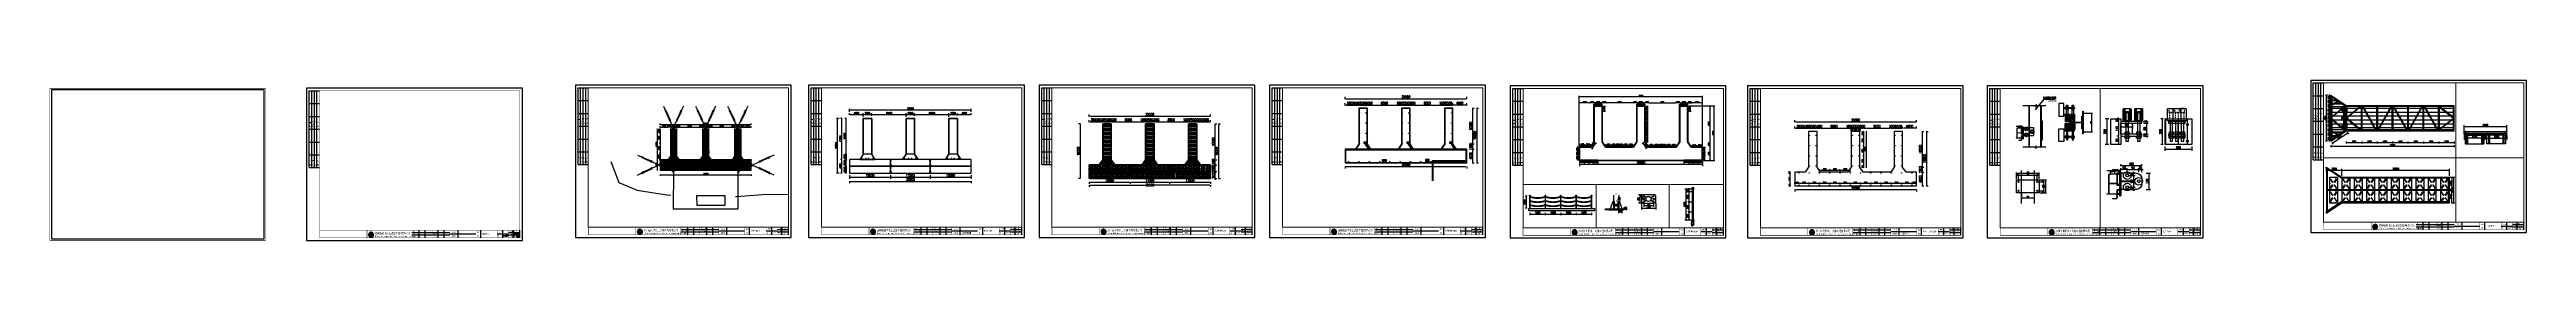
# Paper-space layout '中心岛' of a CAD drawing. Extents: x -1024 to 3798, y -5 to 308.
# The model-space entities are those that its viewports show. They can reach past a viewport. Long polylines and large blocks are cut down to what shows.
import ezdxf

# ---------------------------------------------------------------- set-up
doc = ezdxf.new("R2010")
doc.units = 0
doc.header["$LTSCALE"] = 10
doc.header["$MEASUREMENT"] = 0
for name, pattern in [('__BORDER__', [21, 6, -3, 6, -3, 0, -3]), ('ACAD_ISO14W100', [24, 12, -3, 0, -3, 0, -3, 0, -3]), ('CENTER', [2, 1.25, -0.25, 0.25, -0.25]), ('DASH', [0.35, 0.25, -0.1]), ('HIDDEN', [0.375, 0.25, -0.125]), ('PHANTOM', [2.5, 1.25, -0.25, 0.25, -0.25, 0.25, -0.25])]:
    doc.linetypes.add(name, pattern=pattern)
for name, color, linetype in [('AECOM-园建', 2, 'Continuous'), ('BJ02', 2, 'Continuous'), ('DIM_LEAD', 3, 'Continuous'), ('DIM_SYMB', 3, 'Continuous'), ('L-TEXT文字标注', 7, 'Continuous'), ('L-构造线', 6, 'Continuous'), ('PUB_DIM', 3, 'Continuous'), ('PUB_TEXT', 7, 'Continuous'), ('STAIR', 2, 'Continuous'), ('W-_ANTICOLLISION防撞措施', 6, 'Continuous'), ('W-ALUMINUM_FRAME铝架', 30, 'Continuous'), ('W-FLOAT_BOWL浮筒', 253, 'Continuous'), ('W-MOUNTING固定方式', 5, 'Continuous'), ('W-PLASTIC_RAILINGS塑木栏杆', 6, 'Continuous'), ('W-REVETMENT驳岸', 251, 'Continuous'), ('W-STEEL_FRAME钢架', 3, 'Continuous'), ('W-STEEL_KEEL钢龙骨', 5, 'Continuous'), ('W-WOOD_FLOOR木地板', 30, 'Continuous'), ('WINDOW', 4, 'Continuous'), ('塑木板', 32, 'Continuous'), ('浮箱U槽', 5, 'Continuous'), ('粗实线', 3, 'Continuous'), ('结构', 1, 'Continuous'), ('螺栓', 146, 'Continuous'), ('螺栓孔位', 2, 'Continuous'), ('钢', 172, 'Continuous')]:
    doc.layers.add(name, color=color, linetype=linetype)
for name, color, linetype, lineweight in [('护舷', 40, 'Continuous', 15), ('护角', 8, 'Continuous', 9), ('文字标注', 7, 'Continuous', 18), ('铝主梁170x129x4', 210, 'Continuous', 25)]:
    doc.layers.add(name, color=color, linetype=linetype, lineweight=lineweight)
doc.styles.add('-宋体', font='', dxfattribs={"width": 0.8})
doc.styles.add('_TCH_DIM', font='SIMPLEX', dxfattribs={"bigfont": 'GBCBIG'})
doc.styles.get("Standard").update_dxf_attribs({"font": 'gbenor.shx', "bigfont": 'gbcbig.shx'})
doc.styles.add('STANDARD_T3', font='simplex.shx', dxfattribs={"width": 0.7, "bigfont": 'gbcbig.shx'})
doc.styles.add('图框', font='')
doc.styles.add('黑体', font='simhei.ttf', dxfattribs={"width": 0.8})
doc.styles.get('-宋体').set_extended_font_data('SimSun')
doc.styles.get('图框').set_extended_font_data('SimSun')
doc.dimstyles.new('W&&1', dxfattribs={"dimtxt": 3.5, "dimasz": 1, "dimexe": 2.5, "dimexo": 3, "dimgap": 1, "dimtad": 1, "dimdec": 0, "dimzin": 0, "dimdsep": 46, "dimtxsty": 'STANDARD_T3', "dimcen": 0.09, "dimclrd": 1, "dimclre": 1, "dimclrt": 7, "dimazin": 2, "dimtfac": 1, "dimtdec": 0, "dimtix": 1, "dimtmove": 2, "dimatfit": 3, "dimfxl": 100, "dimtolj": 1, "dimtzin": 0, "dimarcsym": 0})
doc.dimstyles.new('W&&100', dxfattribs={"dimtxt": 350, "dimasz": 100, "dimexe": 250, "dimexo": 300, "dimgap": 100, "dimtad": 1, "dimdec": 0, "dimzin": 0, "dimdsep": 46, "dimtxsty": 'STANDARD_T3', "dimcen": 0.09, "dimclrd": 1, "dimclre": 1, "dimclrt": 7, "dimazin": 2, "dimtfac": 1, "dimtdec": 0, "dimtix": 1, "dimtmove": 2, "dimatfit": 3, "dimfxl": 100, "dimtolj": 1, "dimtzin": 0, "dimarcsym": 0})
doc.dimstyles.new('W&&150', dxfattribs={"dimtxt": 525, "dimasz": 150, "dimexe": 375, "dimexo": 450, "dimgap": 150, "dimtad": 1, "dimdec": 0, "dimzin": 0, "dimdsep": 46, "dimtxsty": 'STANDARD_T3', "dimcen": 0.09, "dimclrd": 1, "dimclre": 1, "dimclrt": 7, "dimazin": 2, "dimtfac": 1, "dimtdec": 0, "dimtix": 1, "dimtmove": 2, "dimatfit": 3, "dimfxl": 100, "dimtolj": 1, "dimtzin": 0, "dimarcsym": 0})
doc.dimstyles.new('W&&20', dxfattribs={"dimtxt": 70, "dimasz": 20, "dimexe": 50, "dimexo": 60, "dimgap": 20, "dimtad": 1, "dimdec": 0, "dimzin": 0, "dimdsep": 46, "dimtxsty": 'STANDARD_T3', "dimcen": 0.09, "dimclrd": 1, "dimclre": 1, "dimclrt": 7, "dimazin": 2, "dimtfac": 1, "dimtdec": 0, "dimtix": 1, "dimtmove": 2, "dimatfit": 3, "dimfxl": 100, "dimtolj": 1, "dimtzin": 0, "dimarcsym": 0})
doc.dimstyles.new('W&&200', dxfattribs={"dimtxt": 700, "dimasz": 200, "dimexe": 500, "dimexo": 600, "dimgap": 200, "dimtad": 1, "dimdec": 0, "dimzin": 0, "dimdsep": 46, "dimtxsty": 'STANDARD_T3', "dimcen": 0.09, "dimclrd": 1, "dimclre": 1, "dimclrt": 7, "dimazin": 2, "dimtfac": 1, "dimtdec": 0, "dimtix": 1, "dimtmove": 2, "dimatfit": 3, "dimfxl": 100, "dimtolj": 1, "dimtzin": 0, "dimarcsym": 0})
doc.dimstyles.new('W&&30', dxfattribs={"dimtxt": 105, "dimasz": 30, "dimexe": 75, "dimexo": 90, "dimgap": 30, "dimtad": 1, "dimdec": 0, "dimzin": 0, "dimdsep": 46, "dimtxsty": 'STANDARD_T3', "dimcen": 0.09, "dimclrd": 1, "dimclre": 1, "dimclrt": 7, "dimazin": 2, "dimtfac": 1, "dimtdec": 0, "dimtix": 1, "dimtmove": 2, "dimatfit": 3, "dimfxl": 100, "dimtolj": 1, "dimtzin": 0, "dimarcsym": 0})
doc.dimstyles.new('W&&40', dxfattribs={"dimtxt": 140, "dimasz": 40, "dimexe": 100, "dimexo": 120, "dimgap": 40, "dimtad": 1, "dimdec": 0, "dimzin": 0, "dimdsep": 46, "dimtxsty": 'STANDARD_T3', "dimcen": 0.09, "dimclrd": 1, "dimclre": 1, "dimclrt": 7, "dimazin": 2, "dimtfac": 1, "dimtdec": 0, "dimtix": 1, "dimtmove": 2, "dimatfit": 3, "dimfxl": 100, "dimtolj": 1, "dimtzin": 0, "dimarcsym": 0})
doc.dimstyles.new('W&&5', dxfattribs={"dimtxt": 17.5, "dimasz": 5, "dimexe": 12.5, "dimexo": 15, "dimgap": 5, "dimtad": 1, "dimdec": 0, "dimzin": 0, "dimdsep": 46, "dimtxsty": 'STANDARD_T3', "dimcen": 0.09, "dimclrd": 1, "dimclre": 1, "dimclrt": 7, "dimazin": 2, "dimtfac": 1, "dimtdec": 0, "dimtix": 1, "dimtmove": 2, "dimatfit": 3, "dimfxl": 100, "dimtolj": 1, "dimtzin": 0, "dimarcsym": 0})
doc.dimstyles.new('W&&50', dxfattribs={"dimtxt": 175, "dimasz": 50, "dimexe": 125, "dimexo": 150, "dimgap": 50, "dimtad": 1, "dimdec": 0, "dimzin": 0, "dimdsep": 46, "dimtxsty": 'STANDARD_T3', "dimcen": 0.09, "dimclrd": 1, "dimclre": 1, "dimclrt": 7, "dimazin": 2, "dimtfac": 1, "dimtdec": 0, "dimtix": 1, "dimtmove": 2, "dimatfit": 3, "dimfxl": 100, "dimtolj": 1, "dimtzin": 0, "dimarcsym": 0})
pattern_1 = [(315, (-2455400.198, 1604377.926), (5.612660076, 5.612660076), []), (45, (-2455400.198, 1604377.926), (-5.612660076, 5.612660076), [])]
pattern_2 = [(315, (-2455400.198, 1604287.926), (5.612660076, 5.612660076), []), (45, (-2455400.198, 1604287.926), (-5.612660076, 5.612660076), [])]
pattern_3 = [(45, (-1508952.671, -3040424.544), (-5.612660076, 5.612660076), []), (135, (-1508952.671, -3040424.544), (-5.612660076, -5.612660076), [])]
pattern_4 = [(45, (-1508862.671, -3040424.544), (-5.612660076, 5.612660076), []), (135, (-1508862.671, -3040424.544), (-5.612660076, -5.612660076), [])]

# ---------------------------------------------------------------- blocks, each defined once
blk = doc.blocks.new('$TITLEBLK$00000095')
for p, q in [((-150, 20), (-150, 0)), ((-150, 20), (0, 20)), ((-150, 15), (-75, 15)), ((-150, 10), (-75, 10)), ((-150, 5), (-75, 5)), ((-125, 20), (-125, 0)), ((-100, 20), (-100, 0)), ((-75, 20), (-75, 0)), ((-75, 20), (-75, 0)), ((-75, 15), (0, 15)), ((-75, 10), (0, 10)), ((-75, 5), (0, 5)), ((-50, 20), (-50, 0)), ((-25, 20), (-25, 0)), ((0, 20), (0, 0))]:
    blk.add_line(p, q)
at = {"width": 0.8}
for s, p in [('建   筑', (-146.4, 15.6)), ('结   构', (-146.4, 10.9)), ('通   讯', (-146.4, 0.9)), ('电   气', (-146.4, 5.6)), ('给 排 水', (-71, 10.9)), ('暖  通', (-70.3, 15.7)), ('工   艺', (-70.3, 6.1)), ('自   控', (-70.3, 1.2))]:
    blk.add_text(s, height=3.51, dxfattribs=at).set_placement(p)
blk = doc.blocks.new('TK')
blk.add_lwpolyline([(0, 0), (420, 0), (420, 297), (0, 297)], close=True)
at = {"const_width": 1}
blk.add_lwpolyline([(25, 5), (415, 5), (415, 292), (25, 292)], close=True, dxfattribs=at)
at = {"const_width": 0.8}
blk.add_lwpolyline([(415, 20), (25, 20)], dxfattribs=at)
at = {"rotation": 90}
blk.add_blockref('$TITLEBLK$00000095', (25, 292), dxfattribs=at)
blk = doc.blocks.new('$TITLEBLK$00000187')
h = blk.add_hatch(color=140)
h.dxf.hatch_style = 1
h.paths.add_polyline_path([(-294.3, 4.5, 0.294083), (-290.9, 4.5, -0.363756), (-285, 4, 1.450144)])
h.paths.add_polyline_path([(-289.5, 10.8), (-286.2, 5.1, 0.101723), (-288.2, 5.6), (-289.8, 8.7), (-292.5, 4.3, -0.081837), (-293.6, 4.4)], flags=16)
h = blk.add_hatch(color=174)
h.paths.add_polyline_path([(-285.1, 3.8, 0.296692), (-289.1, 4.3, -0.04264), (-291.3, 3.4, -0.209747), (-293.9, 3.6, 0.179915), (-291.3, 1.3, 0.169783), (-289.3, 2, -0.05744), (-287.7, 2.7, -0.214092), (-285.8, 2.7, 0.064571)])
h.paths.add_polyline_path([(-288.7, 3, -0.084014), (-290.9, 2.1, -0.271733), (-293, 2.6, 0.071966), (-291.6, 2.6, 0.098278), (-289.8, 3.2, -0.072406), (-288.5, 3.9, -0.088156), (-287, 4.1, -0.181988), (-285.6, 3.5, 0.206106)], flags=16)
blk.add_hatch(color=174).paths.add_polyline_path([(-286.1, 2.4, 0.189728), (-288.2, 1.8, -0.126537), (-290.5, 1.1, 0.245013)])
for p, q in [((-136, 10), (-210, 10)), ((-136, 5), (-210, 5)), ((-196, 0), (-196, 15)), ((-184.5, 0), (-184.5, 15)), ((-159, 0), (-159, 15)), ((-147.5, 0), (-147.5, 15)), ((-136, 7.5), (-86, 7.5)), ((-120, 0), (-120, 15)), ((-76, 0), (-76, 15)), ((-44, 7.5), (-22, 7.5)), ((-33, 0), (-33, 15)), ((0, 10), (-22, 10)), ((0, 5), (-22, 5)), ((-13, 0), (-13, 15)), ((0, 0), (0, 15))]:
    blk.add_line(p, q)
for points, const_width in [([(-297.5, 0), (-297.5, 15), (0, 15)], 0.8), ([(-210, 0), (-210, 15)], 0.5), ([(-173, 0), (-173, 15)], 0.5), ([(-136, 0), (-136, 15)], 0.5), ([(-86, 0), (-86, 15)], 0.5), ([(-44, 0), (-44, 15)], 0.5), ([(-22, 0), (-22, 15)], 0.5)]:
    blk.add_lwpolyline(points, dxfattribs=dict(const_width=const_width))
for points in [[(-294.3, 4.5, 0.294083), (-290.9, 4.5, -0.363756), (-285, 4, 1.450144)], [(-293.6, 4.4), (-289.5, 10.8), (-286.2, 5.1, 0.101723), (-288.2, 5.6), (-289.8, 8.7), (-292.5, 4.3, -0.081837)]]:
    blk.add_lwpolyline(points, format="xyb", close=True)
for points in [[(-293.9, 3.6, 0.209747), (-291.3, 3.4, 0.04264), (-289.1, 4.3, -0.296692), (-285.1, 3.8)], [(-293, 2.6, 0.071966), (-291.6, 2.6, 0.098278), (-289.8, 3.2, -0.072406), (-288.5, 3.9, -0.088156), (-287, 4.1, -0.181988), (-285.6, 3.5, 0.206106), (-288.7, 3, -0.084014), (-290.9, 2.1, -0.271733), (-293, 2.6)], [(-291.3, 1.3, 0.169783), (-289.3, 2, -0.05744), (-287.7, 2.7, -0.214092), (-285.8, 2.7, -0.214092)], [(-290.5, 1.1, 0.126537), (-288.2, 1.8, -0.189728), (-286.1, 2.4, -0.189728)]]:
    blk.add_lwpolyline(points, format="xyb")
for start, end in [(208.4706, 249.2676), (258.5751, 313.6432), (318.8384, 333.6165)]:
    blk.add_arc((-289.5, 6), 5, start, end)
at = {"style": '图框'}
for s, height, width, p in [('SuZhou Bethlehem Water Facilities Engineering Co.,Ltd ', 2.5, 0.75, (-282.1, 1.6)), ('苏州伯利恒水上设施工程有限公司', 4, 0.8, (-282.1, 6.6)), ('项目负责人', 2, 0.8, (-208.5, 1.4)), ('审    定', 2, 0.8, (-207.5, 11.3)), ('审    核', 2, 0.8, (-207.6, 6.5)), ('设计负责人', 2, 0.8, (-171.6, 6.5)), ('校    对', 2, 0.8, (-170.4, 11.3)), ('设 计 人', 2, 0.8, (-170.3, 1.4)), ('工程名称', 2, 0.8, (-132.8, 9.9)), ('项目名称', 2, 0.8, (-132.8, 2.4)), ('名称', 2, 0.8, (-83.3, 2.5)), ('图纸', 2, 0.8, (-83.3, 9.5)), ('工程编号', 2, 0.8, (-42.8, 10.1)), ('图   号', 2, 0.8, (-42.5, 2.6)), ('比 例', 2, 0.8, (-20.3, 1.4)), ('阶 段', 2, 0.8, (-20.1, 11.3)), ('日 期', 2, 0.8, (-20.3, 6.5))]:
    blk.add_text(s, height=height, dxfattribs=dict(at, width=width)).set_placement(p)
for tag, p in [('项目负责人', (-195.7, 1.1)), ('审定人', (-193.7, 10.9)), ('审核人', (-193.7, 6)), ('设计负责人', (-158.6, 6.2)), ('设计人', (-156.5, 1.2)), ('校对', (-155.5, 10.9))]:
    blk.add_attdef(tag, p, '', height=3)
for tag, p, height, style, width in [('工程名称', (-115.7, 9.5), 3, '-宋体', 0.8), ('图名', (-73.7, 6.2), 3, '-宋体', 0.8), ('图号', (-31.4, 2.5), 3, '_TCH_DIM', 0.7), ('阶段', (-13, 10.8), 2.5, '黑体', 0.8), ('比例', (-13, 1.1), 2.5, '黑体', 0.8), ('日期', (-13, 5.8), 2.5, '黑体', 0.8)]:
    blk.add_attdef(tag, p, '', height=height, dxfattribs=dict(style=style, width=width))
blk = doc.blocks.new('*D934')
at = {"layer": 'Defpoints', "color": 0, "linetype": 'ACAD_ISO14W100', "transparency": 16777216}
for p in [(151736, -501534), (152134, -501534), (151736, -504034)]:
    blk.add_point(p, dxfattribs=at)
at = {"layer": 'PUB_DIM', "color": 1, "linetype": 'ACAD_ISO14W100', "lineweight": -2, "transparency": 16777216}
for p, q in [((151886, -501534), (152259, -501534)), ((152134, -503984), (152134, -501584)), ((151886, -504034), (152259, -504034))]:
    blk.add_line(p, q, dxfattribs=at)
at = {"layer": 'PUB_DIM', "color": 1, "linetype": 'ACAD_ISO14W100', "transparency": 16777216}
for points in [[(152126, -501584), (152143, -501584), (152134, -501534)], [(152126, -503984), (152143, -503984), (152134, -504034)]]:
    blk.add_solid(points, dxfattribs=at)
at = {"layer": 'PUB_DIM', "color": 7, "linetype": 'ACAD_ISO14W100', "transparency": 16777216, "insert": (151997, -502784), "char_height": 175, "attachment_point": 5, "rotation": 90, "style": 'STANDARD_T3'}
blk.add_mtext('\\A1;2500', dxfattribs=at)
blk = doc.blocks.new('$matou$00000145')
at = {"layer": 'W-FLOAT_BOWL浮筒'}
for p, q in [((-575, 400), (575, 400)), ((-600, -375), (-600, 375)), ((600, 375), (600, -375)), ((575, -400), (-575, -400))]:
    blk.add_line(p, q, dxfattribs=at)
at = {"layer": 'W-FLOAT_BOWL浮筒', "color": 3}
for p, q in [((-577, 200), (-563, 200)), ((-570, 207), (-570, 193)), ((-507, 370), (-493, 370)), ((-500, 377), (-500, 363)), ((-7, 370), (7, 370)), ((0, 377), (0, 363)), ((493, 370), (507, 370)), ((500, 377), (500, 363)), ((563, 200), (577, 200)), ((570, 207), (570, 193)), ((-577, -200), (-563, -200)), ((-570, -193), (-570, -207)), ((-507, -370), (-493, -370)), ((-500, -377), (-500, -363)), ((-7, -370), (7, -370)), ((0, -377), (0, -363)), ((493, -370), (507, -370)), ((500, -377), (500, -363)), ((563, -200), (577, -200)), ((570, -193), (570, -207))]:
    blk.add_line(p, q, dxfattribs=at)
at = {"layer": 'W-FLOAT_BOWL浮筒', "ltscale": 100}
for points in [[(-450, 316), (-117, 95), (-133, 70), (-467, 291)], [(450, 316), (117, 95), (133, 70), (467, 291)], [(-450, -316), (-117, -95), (-133, -70), (-467, -291)], [(450, -316), (117, -95), (133, -70), (467, -291)]]:
    blk.add_lwpolyline(points, close=True, dxfattribs=at)
at = {"layer": 'W-FLOAT_BOWL浮筒'}
for centre in [(-570, 200), (-500, 370), (0, 370), (500, 370), (570, 200), (-570, -200), (-500, -370), (0, -370), (500, -370), (570, -200)]:
    blk.add_circle(centre, 7, dxfattribs=at)
for centre, start, end in [((-575, 375), 90, 180), ((575, 375), 0, 90), ((-575, -375), 180, 270), ((575, -375), 270, 0)]:
    blk.add_arc(centre, 25, start, end, dxfattribs=at)
blk = doc.blocks.new('*U874')
at = {"layer": 'W-_ANTICOLLISION防撞措施', "linetype": 'ByBlock', "yscale": -1, "rotation": 89.99999999999999}
for p in [(0, 630), (0, -630)]:
    blk.add_blockref('$matou$00000145', p, dxfattribs=at)
blk = doc.blocks.new('*U875')
at = {"layer": 'W-FLOAT_BOWL浮筒', "color": 0, "linetype": 'ByBlock', "lineweight": -2, "transparency": 16777216}
for p in [(-10800, 0), (-9600, 0), (-8400, 0), (-7200, 0), (-6000, 0), (-4800, 0), (-3600, 0), (-2400, 0), (-1200, 0), (0, 0)]:
    blk.add_blockref('*U874', p, dxfattribs=at)
blk = doc.blocks.new('*D945')
at = {"layer": 'Defpoints', "color": 0, "linetype": 'ACAD_ISO14W100', "transparency": 16777216}
for p in [(151584, -501534), (151643, -502754), (151953, -502754)]:
    blk.add_point(p, dxfattribs=at)
at = {"layer": 'PUB_DIM', "color": 1, "linetype": 'ACAD_ISO14W100', "lineweight": -2, "transparency": 16777216}
for p, q in [((151734, -501534), (152078, -501534)), ((151953, -501584), (151953, -502704)), ((151793, -502754), (152078, -502754))]:
    blk.add_line(p, q, dxfattribs=at)
at = {"layer": 'PUB_DIM', "color": 1, "linetype": 'ACAD_ISO14W100', "transparency": 16777216}
for points in [[(151945, -501584), (151962, -501584), (151953, -501534)], [(151945, -502704), (151962, -502704), (151953, -502754)]]:
    blk.add_solid(points, dxfattribs=at)
at = {"layer": 'PUB_DIM', "color": 7, "linetype": 'ACAD_ISO14W100', "transparency": 16777216, "insert": (151816, -502144), "char_height": 175, "attachment_point": 5, "rotation": 90, "style": 'STANDARD_T3'}
blk.add_mtext('\\A1;1220', dxfattribs=at)
blk = doc.blocks.new('*D946')
at = {"layer": 'Defpoints', "color": 0, "linetype": 'ACAD_ISO14W100', "transparency": 16777216}
for p in [(151643, -502814), (151953, -502814), (151736, -504034)]:
    blk.add_point(p, dxfattribs=at)
at = {"layer": 'PUB_DIM', "color": 1, "linetype": 'ACAD_ISO14W100', "lineweight": -2, "transparency": 16777216}
for p, q in [((151793, -502814), (152078, -502814)), ((151953, -503984), (151953, -502864)), ((151886, -504034), (152078, -504034))]:
    blk.add_line(p, q, dxfattribs=at)
at = {"layer": 'PUB_DIM', "color": 1, "linetype": 'ACAD_ISO14W100', "transparency": 16777216}
for points in [[(151945, -502864), (151962, -502864), (151953, -502814)], [(151945, -503984), (151962, -503984), (151953, -504034)]]:
    blk.add_solid(points, dxfattribs=at)
at = {"layer": 'PUB_DIM', "color": 7, "linetype": 'ACAD_ISO14W100', "transparency": 16777216, "insert": (151816, -503424), "char_height": 175, "attachment_point": 5, "rotation": 90, "style": 'STANDARD_T3'}
blk.add_mtext('\\A1;1220', dxfattribs=at)
blk = doc.blocks.new('*D903')
at = {"layer": 'Defpoints', "color": 0, "linetype": 'ACAD_ISO14W100', "transparency": 16777216}
for p in [(139736, -500534), (141236, -500843), (141236, -501534)]:
    blk.add_point(p, dxfattribs=at)
at = {"layer": 'PUB_DIM', "color": 1, "linetype": 'ACAD_ISO14W100', "lineweight": -2, "transparency": 16777216}
for p, q in [((139736, -500684), (139736, -500968)), ((139786, -500843), (141186, -500843)), ((141236, -501384), (141236, -500718))]:
    blk.add_line(p, q, dxfattribs=at)
at = {"layer": 'PUB_DIM', "color": 1, "linetype": 'ACAD_ISO14W100', "transparency": 16777216}
for points in [[(139786, -500835), (139786, -500852), (139736, -500843)], [(141186, -500835), (141186, -500852), (141236, -500843)]]:
    blk.add_solid(points, dxfattribs=at)
at = {"layer": 'PUB_DIM', "color": 7, "linetype": 'ACAD_ISO14W100', "transparency": 16777216, "insert": (140486, -500706), "char_height": 175, "attachment_point": 5, "style": 'STANDARD_T3'}
blk.add_mtext('\\A1;1500', dxfattribs=at)
blk = doc.blocks.new('*D904')
at = {"layer": 'Defpoints', "color": 0, "linetype": 'ACAD_ISO14W100', "transparency": 16777216}
for p in [(151736, -500843), (141236, -501534), (151736, -501534)]:
    blk.add_point(p, dxfattribs=at)
at = {"layer": 'PUB_DIM', "color": 1, "linetype": 'ACAD_ISO14W100', "lineweight": -2, "transparency": 16777216}
for p, q in [((141236, -501384), (141236, -500718)), ((141286, -500843), (151686, -500843)), ((151736, -501384), (151736, -500718))]:
    blk.add_line(p, q, dxfattribs=at)
at = {"layer": 'PUB_DIM', "color": 1, "linetype": 'ACAD_ISO14W100', "transparency": 16777216}
for points in [[(141286, -500835), (141286, -500852), (141236, -500843)], [(151686, -500835), (151686, -500852), (151736, -500843)]]:
    blk.add_solid(points, dxfattribs=at)
at = {"layer": 'PUB_DIM', "color": 7, "linetype": 'ACAD_ISO14W100', "transparency": 16777216, "insert": (146486, -500706), "char_height": 175, "attachment_point": 5, "style": 'STANDARD_T3'}
blk.add_mtext('\\A1;10500', dxfattribs=at)
blk = doc.blocks.new('*U896')
at = {"layer": 'W-STEEL_FRAME钢架', "color": 1, "linetype": 'ByBlock'}
blk.add_lwpolyline([(-25, 1150), (25, 1150), (25, -1150), (-25, -1150)], close=True, dxfattribs=at)
blk = doc.blocks.new('*U897')
at = {"layer": 'W-STEEL_FRAME钢架', "color": 0, "linetype": 'ByBlock', "lineweight": -2, "transparency": 16777216}
for p in [(0, 0), (1500, 0), (3000, 0), (4500, 0), (6000, 0), (7500, 0)]:
    blk.add_blockref('*U896', p, dxfattribs=at)
blk = doc.blocks.new('01')
h = blk.add_hatch()
h.set_pattern_fill('HOUND', color=77, scale=5)
h.set_pattern_definition([(0, (0, 0), (31.75, 7.9375), [127, -63.5]), (90, (0, 0), (-7.9375, -31.75), [127, -63.5])])
h.paths.add_polyline_path([(50227, 12928), (50227, 12728), (50427, 12728), (50427, 12928)])
h.paths.add_polyline_path([(50382, 12893, -1), (50402, 12893, -1)], flags=16)
h.paths.add_polyline_path([(50252, 12893, -1), (50272, 12893, -1)], flags=16)
h.paths.add_polyline_path([(50402, 12763, -1), (50382, 12763, -1)], flags=16)
h.paths.add_polyline_path([(50272, 12763, -1), (50252, 12763, -1)], flags=16)
at = {"color": 251}
blk.add_lwpolyline([(50227, 12928), (50427, 12928), (50427, 12728), (50227, 12728)], close=True, dxfattribs=at)
at = {"color": 6}
for centre in [(50262, 12893), (50262, 12763), (50392, 12893), (50392, 12763)]:
    blk.add_circle(centre, 10, dxfattribs=at)
blk = doc.blocks.new('*U892')
at = {"layer": 'W-STEEL_KEEL钢龙骨', "color": 4}
blk.add_lwpolyline([(5950, -18), (-5950, -18), (-5950, 17), (5950, 17)], close=True, dxfattribs=at)
blk = doc.blocks.new('*U893')
at = {"layer": 'PUB_DIM', "color": 0, "linetype": 'ByBlock', "lineweight": -2, "transparency": 16777216}
for p in [(0, 1900), (0, 1520), (0, 1140), (0, 760), (0, 380), (0, 0)]:
    blk.add_blockref('*U892', p, dxfattribs=at)
blk = doc.blocks.new('*D960')
at = {"layer": 'Defpoints', "color": 0, "linetype": 'ACAD_ISO14W100', "transparency": 16777216}
for p in [(151736, -502774), (151736, -502794), (151861, -502794)]:
    blk.add_point(p, dxfattribs=at)
at = {"layer": 'PUB_DIM', "color": 1, "linetype": 'ACAD_ISO14W100', "lineweight": -2, "transparency": 16777216}
for p, q in [((151861, -502724), (151861, -502674)), ((151861, -502774), (151861, -502794)), ((151886, -502774), (151986, -502774)), ((151861, -502844), (151861, -502894)), ((151886, -502794), (151986, -502794))]:
    blk.add_line(p, q, dxfattribs=at)
at = {"layer": 'PUB_DIM', "color": 1, "linetype": 'ACAD_ISO14W100', "transparency": 16777216}
for points in [[(151852, -502724), (151869, -502724), (151861, -502774)], [(151852, -502844), (151869, -502844), (151861, -502794)]]:
    blk.add_solid(points, dxfattribs=at)
at = {"layer": 'PUB_DIM', "color": 7, "linetype": 'ACAD_ISO14W100', "transparency": 16777216, "insert": (151723, -502784), "char_height": 175, "attachment_point": 5, "rotation": 90, "style": 'STANDARD_T3'}
blk.add_mtext('\\A1;20', dxfattribs=at)
blk = doc.blocks.new('*D961')
at = {"layer": 'Defpoints', "color": 0, "transparency": 16777216}
for p in [(120500, -500408), (120394, -500908), (120607, -500908)]:
    blk.add_point(p, dxfattribs=at)
at = {"layer": 'L-构造线', "color": 1, "lineweight": -2, "transparency": 16777216}
for p, q in [((120394, -500408), (120294, -500408)), ((120394, -500448), (120394, -500868)), ((120487, -500908), (120294, -500908))]:
    blk.add_line(p, q, dxfattribs=at)
at = {"layer": 'L-构造线', "color": 1, "transparency": 16777216}
for points in [[(120387, -500448), (120400, -500448), (120394, -500408)], [(120387, -500868), (120400, -500868), (120394, -500908)]]:
    blk.add_solid(points, dxfattribs=at)
at = {"layer": 'L-构造线', "color": 7, "transparency": 16777216, "insert": (120284, -500658), "char_height": 140, "attachment_point": 5, "rotation": 90, "style": 'STANDARD_T3'}
blk.add_mtext('\\A1;500', dxfattribs=at)
blk = doc.blocks.new('*D962')
at = {"layer": 'Defpoints', "color": 0, "transparency": 16777216}
for p in [(120607, -500908), (120394, -501258), (120607, -501258)]:
    blk.add_point(p, dxfattribs=at)
at = {"layer": 'L-构造线', "color": 1, "lineweight": -2, "transparency": 16777216}
for p, q in [((120487, -500908), (120294, -500908)), ((120394, -500948), (120394, -501218)), ((120487, -501258), (120294, -501258))]:
    blk.add_line(p, q, dxfattribs=at)
at = {"layer": 'L-构造线', "color": 1, "transparency": 16777216}
for points in [[(120387, -500948), (120400, -500948), (120394, -500908)], [(120387, -501218), (120400, -501218), (120394, -501258)]]:
    blk.add_solid(points, dxfattribs=at)
at = {"layer": 'L-构造线', "color": 7, "transparency": 16777216, "insert": (120284, -501083), "char_height": 140, "attachment_point": 5, "rotation": 90, "style": 'STANDARD_T3'}
blk.add_mtext('\\A1;350', dxfattribs=at)
blk = doc.blocks.new('*D963')
at = {"layer": 'Defpoints', "color": 0, "transparency": 16777216}
for p in [(120607, -501258), (120394, -501698), (120500, -501698)]:
    blk.add_point(p, dxfattribs=at)
at = {"layer": 'L-构造线', "color": 1, "lineweight": -2, "transparency": 16777216}
for p, q in [((120487, -501258), (120294, -501258)), ((120394, -501298), (120394, -501658)), ((120394, -501698), (120294, -501698))]:
    blk.add_line(p, q, dxfattribs=at)
at = {"layer": 'L-构造线', "color": 1, "transparency": 16777216}
for points in [[(120387, -501298), (120400, -501298), (120394, -501258)], [(120387, -501658), (120400, -501658), (120394, -501698)]]:
    blk.add_solid(points, dxfattribs=at)
at = {"layer": 'L-构造线', "color": 7, "transparency": 16777216, "insert": (120284, -501478), "char_height": 140, "attachment_point": 5, "rotation": 90, "style": 'STANDARD_T3'}
blk.add_mtext('\\A1;440', dxfattribs=at)
blk = doc.blocks.new('*D964')
at = {"layer": 'Defpoints', "color": 0, "transparency": 16777216}
for p in [(120500, -501698), (120394, -502078), (120500, -502078)]:
    blk.add_point(p, dxfattribs=at)
at = {"layer": 'L-构造线', "color": 1, "lineweight": -2, "transparency": 16777216}
for p, q in [((120394, -501698), (120294, -501698)), ((120394, -501738), (120394, -502038)), ((120394, -502078), (120294, -502078))]:
    blk.add_line(p, q, dxfattribs=at)
at = {"layer": 'L-构造线', "color": 1, "transparency": 16777216}
for points in [[(120387, -501738), (120400, -501738), (120394, -501698)], [(120387, -502038), (120400, -502038), (120394, -502078)]]:
    blk.add_solid(points, dxfattribs=at)
at = {"layer": 'L-构造线', "color": 7, "transparency": 16777216, "insert": (120284, -501888), "char_height": 140, "attachment_point": 5, "rotation": 90, "style": 'STANDARD_T3'}
blk.add_mtext('\\A1;380', dxfattribs=at)
blk = doc.blocks.new('*D965')
at = {"layer": 'Defpoints', "color": 0, "transparency": 16777216}
for p in [(120500, -502078), (120394, -502458), (120500, -502458)]:
    blk.add_point(p, dxfattribs=at)
at = {"layer": 'L-构造线', "color": 1, "lineweight": -2, "transparency": 16777216}
for p, q in [((120394, -502078), (120294, -502078)), ((120394, -502118), (120394, -502418)), ((120394, -502458), (120294, -502458))]:
    blk.add_line(p, q, dxfattribs=at)
at = {"layer": 'L-构造线', "color": 1, "transparency": 16777216}
for points in [[(120387, -502118), (120400, -502118), (120394, -502078)], [(120387, -502418), (120400, -502418), (120394, -502458)]]:
    blk.add_solid(points, dxfattribs=at)
at = {"layer": 'L-构造线', "color": 7, "transparency": 16777216, "insert": (120284, -502268), "char_height": 140, "attachment_point": 5, "rotation": 90, "style": 'STANDARD_T3'}
blk.add_mtext('\\A1;380', dxfattribs=at)
blk = doc.blocks.new('*D966')
at = {"layer": 'Defpoints', "color": 0, "transparency": 16777216}
for p in [(120500, -502458), (120394, -502838), (120500, -502838)]:
    blk.add_point(p, dxfattribs=at)
at = {"layer": 'L-构造线', "color": 1, "lineweight": -2, "transparency": 16777216}
for p, q in [((120394, -502458), (120294, -502458)), ((120394, -502498), (120394, -502798)), ((120394, -502838), (120294, -502838))]:
    blk.add_line(p, q, dxfattribs=at)
at = {"layer": 'L-构造线', "color": 1, "transparency": 16777216}
for points in [[(120387, -502498), (120400, -502498), (120394, -502458)], [(120387, -502798), (120400, -502798), (120394, -502838)]]:
    blk.add_solid(points, dxfattribs=at)
at = {"layer": 'L-构造线', "color": 7, "transparency": 16777216, "insert": (120284, -502648), "char_height": 140, "attachment_point": 5, "rotation": 90, "style": 'STANDARD_T3'}
blk.add_mtext('\\A1;380', dxfattribs=at)
blk = doc.blocks.new('*D967')
at = {"layer": 'Defpoints', "color": 0, "transparency": 16777216}
for p in [(120500, -502838), (120394, -503218), (120500, -503218)]:
    blk.add_point(p, dxfattribs=at)
at = {"layer": 'L-构造线', "color": 1, "lineweight": -2, "transparency": 16777216}
for p, q in [((120394, -502838), (120294, -502838)), ((120394, -502878), (120394, -503178)), ((120394, -503218), (120294, -503218))]:
    blk.add_line(p, q, dxfattribs=at)
at = {"layer": 'L-构造线', "color": 1, "transparency": 16777216}
for points in [[(120387, -502878), (120400, -502878), (120394, -502838)], [(120387, -503178), (120400, -503178), (120394, -503218)]]:
    blk.add_solid(points, dxfattribs=at)
at = {"layer": 'L-构造线', "color": 7, "transparency": 16777216, "insert": (120284, -503028), "char_height": 140, "attachment_point": 5, "rotation": 90, "style": 'STANDARD_T3'}
blk.add_mtext('\\A1;380', dxfattribs=at)
blk = doc.blocks.new('*D968')
at = {"layer": 'Defpoints', "color": 0, "transparency": 16777216}
for p in [(120500, -503218), (120394, -503598), (120500, -503598)]:
    blk.add_point(p, dxfattribs=at)
at = {"layer": 'L-构造线', "color": 1, "lineweight": -2, "transparency": 16777216}
for p, q in [((120394, -503218), (120294, -503218)), ((120394, -503258), (120394, -503558)), ((120394, -503598), (120294, -503598))]:
    blk.add_line(p, q, dxfattribs=at)
at = {"layer": 'L-构造线', "color": 1, "transparency": 16777216}
for points in [[(120387, -503258), (120400, -503258), (120394, -503218)], [(120387, -503558), (120400, -503558), (120394, -503598)]]:
    blk.add_solid(points, dxfattribs=at)
at = {"layer": 'L-构造线', "color": 7, "transparency": 16777216, "insert": (120284, -503408), "char_height": 140, "attachment_point": 5, "rotation": 90, "style": 'STANDARD_T3'}
blk.add_mtext('\\A1;380', dxfattribs=at)
blk = doc.blocks.new('*D969')
at = {"layer": 'Defpoints', "color": 0, "transparency": 16777216}
for p in [(120500, -503598), (120394, -504058), (120607, -504058)]:
    blk.add_point(p, dxfattribs=at)
at = {"layer": 'L-构造线', "color": 1, "lineweight": -2, "transparency": 16777216}
for p, q in [((120394, -503598), (120294, -503598)), ((120394, -503638), (120394, -504018)), ((120487, -504058), (120294, -504058))]:
    blk.add_line(p, q, dxfattribs=at)
at = {"layer": 'L-构造线', "color": 1, "transparency": 16777216}
for points in [[(120387, -503638), (120400, -503638), (120394, -503598)], [(120387, -504018), (120400, -504018), (120394, -504058)]]:
    blk.add_solid(points, dxfattribs=at)
at = {"layer": 'L-构造线', "color": 7, "transparency": 16777216, "insert": (120284, -503828), "char_height": 140, "attachment_point": 5, "rotation": 90, "style": 'STANDARD_T3'}
blk.add_mtext('\\A1;460', dxfattribs=at)
blk = doc.blocks.new('*D970')
at = {"layer": 'Defpoints', "color": 0, "transparency": 16777216}
for p in [(120607, -504058), (120394, -504408), (120607, -504408)]:
    blk.add_point(p, dxfattribs=at)
at = {"layer": 'L-构造线', "color": 1, "lineweight": -2, "transparency": 16777216}
for p, q in [((120487, -504058), (120294, -504058)), ((120394, -504098), (120394, -504368)), ((120487, -504408), (120294, -504408))]:
    blk.add_line(p, q, dxfattribs=at)
at = {"layer": 'L-构造线', "color": 1, "transparency": 16777216}
for points in [[(120387, -504098), (120400, -504098), (120394, -504058)], [(120387, -504368), (120400, -504368), (120394, -504408)]]:
    blk.add_solid(points, dxfattribs=at)
at = {"layer": 'L-构造线', "color": 7, "transparency": 16777216, "insert": (120284, -504233), "char_height": 140, "attachment_point": 5, "rotation": 90, "style": 'STANDARD_T3'}
blk.add_mtext('\\A1;350', dxfattribs=at)
blk = doc.blocks.new('*D971')
at = {"layer": 'Defpoints', "color": 0, "transparency": 16777216}
for p in [(120607, -504408), (120394, -504908), (120500, -504908)]:
    blk.add_point(p, dxfattribs=at)
at = {"layer": 'L-构造线', "color": 1, "lineweight": -2, "transparency": 16777216}
for p, q in [((120487, -504408), (120294, -504408)), ((120394, -504448), (120394, -504868)), ((120394, -504908), (120294, -504908))]:
    blk.add_line(p, q, dxfattribs=at)
at = {"layer": 'L-构造线', "color": 1, "transparency": 16777216}
for points in [[(120387, -504448), (120400, -504448), (120394, -504408)], [(120387, -504868), (120400, -504868), (120394, -504908)]]:
    blk.add_solid(points, dxfattribs=at)
at = {"layer": 'L-构造线', "color": 7, "transparency": 16777216, "insert": (120284, -504658), "char_height": 140, "attachment_point": 5, "rotation": 90, "style": 'STANDARD_T3'}
blk.add_mtext('\\A1;500', dxfattribs=at)
blk = doc.blocks.new('*D972')
at = {"layer": 'Defpoints', "color": 0, "transparency": 16777216}
for p in [(120075, -500408), (120500, -500408), (120500, -504908)]:
    blk.add_point(p, dxfattribs=at)
at = {"layer": 'L-构造线', "color": 1, "lineweight": -2, "transparency": 16777216}
for p, q in [((120175, -500408), (119975, -500408)), ((120075, -504868), (120075, -500448)), ((120175, -504908), (119975, -504908))]:
    blk.add_line(p, q, dxfattribs=at)
at = {"layer": 'L-构造线', "color": 1, "transparency": 16777216}
for points in [[(120068, -500448), (120082, -500448), (120075, -500408)], [(120068, -504868), (120082, -504868), (120075, -504908)]]:
    blk.add_solid(points, dxfattribs=at)
at = {"layer": 'L-构造线', "color": 7, "transparency": 16777216, "insert": (119965, -502658), "char_height": 140, "attachment_point": 5, "rotation": 90, "style": 'STANDARD_T3'}
blk.add_mtext('\\A1;4500', dxfattribs=at)
blk = doc.blocks.new('*D973')
at = {"layer": 'Defpoints', "color": 0, "transparency": 16777216}
for p in [(122000, -503908), (123500, -503808), (123500, -505039)]:
    blk.add_point(p, dxfattribs=at)
at = {"layer": 'L-构造线', "color": 1, "lineweight": -2, "transparency": 16777216}
for p, q in [((122000, -504939), (122000, -505139)), ((122040, -505039), (123460, -505039)), ((123500, -504939), (123500, -505139))]:
    blk.add_line(p, q, dxfattribs=at)
at = {"layer": 'L-构造线', "color": 1, "transparency": 16777216}
for points in [[(122040, -505033), (122040, -505046), (122000, -505039)], [(123460, -505033), (123460, -505046), (123500, -505039)]]:
    blk.add_solid(points, dxfattribs=at)
at = {"layer": 'L-构造线', "color": 7, "transparency": 16777216, "insert": (122750, -504929), "char_height": 140, "attachment_point": 5, "style": 'STANDARD_T3'}
blk.add_mtext('\\A1;1500', dxfattribs=at)
blk = doc.blocks.new('*D974')
at = {"layer": 'Defpoints', "color": 0, "transparency": 16777216}
for p in [(123500, -503808), (125000, -503808), (125000, -505039)]:
    blk.add_point(p, dxfattribs=at)
at = {"layer": 'L-构造线', "color": 1, "lineweight": -2, "transparency": 16777216}
for p, q in [((123500, -504939), (123500, -505139)), ((123540, -505039), (124960, -505039)), ((125000, -504939), (125000, -505139))]:
    blk.add_line(p, q, dxfattribs=at)
at = {"layer": 'L-构造线', "color": 1, "transparency": 16777216}
for points in [[(123540, -505033), (123540, -505046), (123500, -505039)], [(124960, -505033), (124960, -505046), (125000, -505039)]]:
    blk.add_solid(points, dxfattribs=at)
at = {"layer": 'L-构造线', "color": 7, "transparency": 16777216, "insert": (124250, -504929), "char_height": 140, "attachment_point": 5, "style": 'STANDARD_T3'}
blk.add_mtext('\\A1;1500', dxfattribs=at)
blk = doc.blocks.new('*D975')
at = {"layer": 'Defpoints', "color": 0, "transparency": 16777216}
for p in [(125000, -503808), (126500, -503808), (126500, -505039)]:
    blk.add_point(p, dxfattribs=at)
at = {"layer": 'L-构造线', "color": 1, "lineweight": -2, "transparency": 16777216}
for p, q in [((125000, -504939), (125000, -505139)), ((125040, -505039), (126460, -505039)), ((126500, -504939), (126500, -505139))]:
    blk.add_line(p, q, dxfattribs=at)
at = {"layer": 'L-构造线', "color": 1, "transparency": 16777216}
for points in [[(125040, -505033), (125040, -505046), (125000, -505039)], [(126460, -505033), (126460, -505046), (126500, -505039)]]:
    blk.add_solid(points, dxfattribs=at)
at = {"layer": 'L-构造线', "color": 7, "transparency": 16777216, "insert": (125750, -504929), "char_height": 140, "attachment_point": 5, "style": 'STANDARD_T3'}
blk.add_mtext('\\A1;1500', dxfattribs=at)
blk = doc.blocks.new('*D976')
at = {"layer": 'Defpoints', "color": 0, "transparency": 16777216}
for p in [(126500, -503808), (128000, -503808), (128000, -505039)]:
    blk.add_point(p, dxfattribs=at)
at = {"layer": 'L-构造线', "color": 1, "lineweight": -2, "transparency": 16777216}
for p, q in [((126500, -504939), (126500, -505139)), ((126540, -505039), (127960, -505039)), ((128000, -504939), (128000, -505139))]:
    blk.add_line(p, q, dxfattribs=at)
at = {"layer": 'L-构造线', "color": 1, "transparency": 16777216}
for points in [[(126540, -505033), (126540, -505046), (126500, -505039)], [(127960, -505033), (127960, -505046), (128000, -505039)]]:
    blk.add_solid(points, dxfattribs=at)
at = {"layer": 'L-构造线', "color": 7, "transparency": 16777216, "insert": (127250, -504929), "char_height": 140, "attachment_point": 5, "style": 'STANDARD_T3'}
blk.add_mtext('\\A1;1500', dxfattribs=at)
blk = doc.blocks.new('*D977')
at = {"layer": 'Defpoints', "color": 0, "transparency": 16777216}
for p in [(128000, -503808), (129500, -503808), (129500, -505039)]:
    blk.add_point(p, dxfattribs=at)
at = {"layer": 'L-构造线', "color": 1, "lineweight": -2, "transparency": 16777216}
for p, q in [((128000, -504939), (128000, -505139)), ((128040, -505039), (129460, -505039)), ((129500, -504939), (129500, -505139))]:
    blk.add_line(p, q, dxfattribs=at)
at = {"layer": 'L-构造线', "color": 1, "transparency": 16777216}
for points in [[(128040, -505033), (128040, -505046), (128000, -505039)], [(129460, -505033), (129460, -505046), (129500, -505039)]]:
    blk.add_solid(points, dxfattribs=at)
at = {"layer": 'L-构造线', "color": 7, "transparency": 16777216, "insert": (128750, -504929), "char_height": 140, "attachment_point": 5, "style": 'STANDARD_T3'}
blk.add_mtext('\\A1;1500', dxfattribs=at)
blk = doc.blocks.new('*D978')
at = {"layer": 'Defpoints', "color": 0, "transparency": 16777216}
for p in [(129500, -503808), (131000, -503808), (131000, -505039)]:
    blk.add_point(p, dxfattribs=at)
at = {"layer": 'L-构造线', "color": 1, "lineweight": -2, "transparency": 16777216}
for p, q in [((129500, -504939), (129500, -505139)), ((129540, -505039), (130960, -505039)), ((131000, -504939), (131000, -505139))]:
    blk.add_line(p, q, dxfattribs=at)
at = {"layer": 'L-构造线', "color": 1, "transparency": 16777216}
for points in [[(129540, -505033), (129540, -505046), (129500, -505039)], [(130960, -505033), (130960, -505046), (131000, -505039)]]:
    blk.add_solid(points, dxfattribs=at)
at = {"layer": 'L-构造线', "color": 7, "transparency": 16777216, "insert": (130250, -504929), "char_height": 140, "attachment_point": 5, "style": 'STANDARD_T3'}
blk.add_mtext('\\A1;1500', dxfattribs=at)
blk = doc.blocks.new('*D979')
at = {"layer": 'Defpoints', "color": 0, "transparency": 16777216}
for p in [(131000, -503808), (132500, -503908), (132500, -505039)]:
    blk.add_point(p, dxfattribs=at)
at = {"layer": 'L-构造线', "color": 1, "lineweight": -2, "transparency": 16777216}
for p, q in [((131000, -504939), (131000, -505139)), ((131040, -505039), (132460, -505039)), ((132500, -504939), (132500, -505139))]:
    blk.add_line(p, q, dxfattribs=at)
at = {"layer": 'L-构造线', "color": 1, "transparency": 16777216}
for points in [[(131040, -505033), (131040, -505046), (131000, -505039)], [(132460, -505033), (132460, -505046), (132500, -505039)]]:
    blk.add_solid(points, dxfattribs=at)
at = {"layer": 'L-构造线', "color": 7, "transparency": 16777216, "insert": (131750, -504929), "char_height": 140, "attachment_point": 5, "style": 'STANDARD_T3'}
blk.add_mtext('\\A1;1500', dxfattribs=at)
blk = doc.blocks.new('*D980')
at = {"layer": 'Defpoints', "color": 0, "transparency": 16777216}
for p in [(120500, -505139), (132500, -505139), (132500, -505401)]:
    blk.add_point(p, dxfattribs=at)
at = {"layer": 'L-构造线', "color": 1, "lineweight": -2, "transparency": 16777216}
for p, q in [((120500, -505301), (120500, -505501)), ((120540, -505401), (132460, -505401)), ((132500, -505301), (132500, -505501))]:
    blk.add_line(p, q, dxfattribs=at)
at = {"layer": 'L-构造线', "color": 1, "transparency": 16777216}
for points in [[(120540, -505394), (120540, -505407), (120500, -505401)], [(132460, -505394), (132460, -505407), (132500, -505401)]]:
    blk.add_solid(points, dxfattribs=at)
at = {"layer": 'L-构造线', "color": 7, "transparency": 16777216, "insert": (126500, -505291), "char_height": 140, "attachment_point": 5, "style": 'STANDARD_T3'}
blk.add_mtext('\\A1;12000', dxfattribs=at)
blk = doc.blocks.new('0102')
at = {"color": 5, "lineweight": -3}
for p, q in [((-1521475, 1202749), (-1521475, 1203269)), ((-1521415, 1202749), (-1521415, 1203269)), ((-1520615, 1203269), (-1520615, 1202749)), ((-1520555, 1203269), (-1520555, 1202749))]:
    blk.add_line(p, q, dxfattribs=at)
at = {"color": 5}
blk.add_lwpolyline([(-1521615, 1203299), (-1521615, 1203269), (-1521565, 1203269), (-1520465, 1203268), (-1520415, 1203269), (-1520415, 1203299)], close=True, dxfattribs=at)
at = {"color": 5, "lineweight": -3}
blk.add_lwpolyline([(-1521565, 1203269), (-1521565, 1202799, 0.414214), (-1521515, 1202749), (-1520515, 1202749, 0.414214), (-1520465, 1202799), (-1520465, 1203269)], format="xyb", dxfattribs=at)
blk = doc.blocks.new('*D984')
at = {"layer": 'Defpoints', "color": 0, "transparency": 16777216}
for p in [(155088, -502843), (156308, -502789), (156308, -503035)]:
    blk.add_point(p, dxfattribs=at)
at = {"layer": 'W-STEEL_FRAME钢架', "color": 1, "lineweight": -2, "transparency": 16777216}
for p, q in [((155088, -502933), (155088, -503110)), ((156308, -502879), (156308, -503110)), ((155118, -503035), (156278, -503035))]:
    blk.add_line(p, q, dxfattribs=at)
at = {"layer": 'W-STEEL_FRAME钢架', "color": 1, "transparency": 16777216}
for points in [[(155118, -503030), (155118, -503040), (155088, -503035)], [(156278, -503030), (156278, -503040), (156308, -503035)]]:
    blk.add_solid(points, dxfattribs=at)
at = {"layer": 'W-STEEL_FRAME钢架', "color": 7, "transparency": 16777216, "insert": (155698, -502952), "char_height": 105, "attachment_point": 5, "style": 'STANDARD_T3'}
blk.add_mtext('\\A1;1220', dxfattribs=at)
blk = doc.blocks.new('*D985')
at = {"layer": 'Defpoints', "color": 0, "transparency": 16777216}
for p in [(153808, -502819), (155028, -502843), (153808, -503035)]:
    blk.add_point(p, dxfattribs=at)
at = {"layer": 'W-STEEL_FRAME钢架', "color": 1, "lineweight": -2, "transparency": 16777216}
for p, q in [((153808, -502909), (153808, -503110)), ((155028, -502933), (155028, -503110)), ((154998, -503035), (153838, -503035))]:
    blk.add_line(p, q, dxfattribs=at)
at = {"layer": 'W-STEEL_FRAME钢架', "color": 1, "transparency": 16777216}
for points in [[(153838, -503030), (153838, -503040), (153808, -503035)], [(154998, -503030), (154998, -503040), (155028, -503035)]]:
    blk.add_solid(points, dxfattribs=at)
at = {"layer": 'W-STEEL_FRAME钢架', "color": 7, "transparency": 16777216, "insert": (154418, -502952), "char_height": 105, "attachment_point": 5, "style": 'STANDARD_T3'}
blk.add_mtext('\\A1;1220', dxfattribs=at)
blk = doc.blocks.new('*D983')
at = {"layer": 'Defpoints', "color": 0, "transparency": 16777216}
for p in [(156308, -502345), (153808, -502823), (156308, -502831)]:
    blk.add_point(p, dxfattribs=at)
at = {"layer": 'W-STEEL_FRAME钢架', "color": 1, "lineweight": -2, "transparency": 16777216}
for p, q in [((153808, -502733), (153808, -502270)), ((153838, -502345), (156278, -502345)), ((156308, -502741), (156308, -502270))]:
    blk.add_line(p, q, dxfattribs=at)
at = {"layer": 'W-STEEL_FRAME钢架', "color": 1, "transparency": 16777216}
for points in [[(153838, -502340), (153838, -502350), (153808, -502345)], [(156278, -502340), (156278, -502350), (156308, -502345)]]:
    blk.add_solid(points, dxfattribs=at)
at = {"layer": 'W-STEEL_FRAME钢架', "color": 7, "transparency": 16777216, "insert": (155058, -502263), "char_height": 105, "attachment_point": 5, "style": 'STANDARD_T3'}
blk.add_mtext('\\A1;2500', dxfattribs=at)
blk = doc.blocks.new('*D986')
at = {"layer": 'Defpoints', "color": 0, "transparency": 16777216}
for p in [(155048, -502860), (155068, -502860), (155068, -503042)]:
    blk.add_point(p, dxfattribs=at)
at = {"layer": 'W-STEEL_FRAME钢架', "color": 1, "lineweight": -2, "transparency": 16777216}
for p, q in [((155048, -502950), (155048, -503117)), ((155068, -502950), (155068, -503117)), ((155018, -503042), (154988, -503042)), ((155048, -503042), (155068, -503042)), ((155098, -503042), (155128, -503042))]:
    blk.add_line(p, q, dxfattribs=at)
at = {"layer": 'W-STEEL_FRAME钢架', "color": 1, "transparency": 16777216}
for points in [[(155018, -503037), (155018, -503047), (155048, -503042)], [(155098, -503037), (155098, -503047), (155068, -503042)]]:
    blk.add_solid(points, dxfattribs=at)
at = {"layer": 'W-STEEL_FRAME钢架', "color": 7, "transparency": 16777216, "insert": (155058, -502959), "char_height": 105, "attachment_point": 5, "style": 'STANDARD_T3'}
blk.add_mtext('\\A1;20', dxfattribs=at)
blk = doc.blocks.new('*D1102')
at = {"layer": 'Defpoints', "color": 0, "transparency": 16777216}
for p in [(46550, -229628), (82050, -229628), (82050, -231420)]:
    blk.add_point(p, dxfattribs=at)
at = {"layer": 'W-FLOAT_BOWL浮筒', "color": 1, "lineweight": -2, "transparency": 16777216}
for p, q in [((46550, -231320), (46550, -231795)), ((46700, -231420), (81900, -231420)), ((82050, -231320), (82050, -231795))]:
    blk.add_line(p, q, dxfattribs=at)
at = {"layer": 'W-FLOAT_BOWL浮筒', "color": 1, "transparency": 16777216}
for points in [[(46700, -231395), (46700, -231445), (46550, -231420)], [(81900, -231395), (81900, -231445), (82050, -231420)]]:
    blk.add_solid(points, dxfattribs=at)
at = {"layer": 'W-FLOAT_BOWL浮筒', "color": 7, "transparency": 16777216, "insert": (64300, -231008), "char_height": 525, "attachment_point": 5, "style": 'STANDARD_T3'}
blk.add_mtext('\\A1;35500', dxfattribs=at)
blk = doc.blocks.new('*D1092')
at = {"layer": 'Defpoints', "color": 0, "transparency": 16777216}
for p in [(45587, -225628), (46550, -225628), (46550, -229628)]:
    blk.add_point(p, dxfattribs=at)
at = {"layer": 'W-FLOAT_BOWL浮筒', "color": 1, "lineweight": -2, "transparency": 16777216}
for p, q in [((45687, -225628), (45212, -225628)), ((45587, -229478), (45587, -225778)), ((45687, -229628), (45212, -229628))]:
    blk.add_line(p, q, dxfattribs=at)
at = {"layer": 'W-FLOAT_BOWL浮筒', "color": 1, "transparency": 16777216}
for points in [[(45562, -225778), (45612, -225778), (45587, -225628)], [(45562, -229478), (45612, -229478), (45587, -229628)]]:
    blk.add_solid(points, dxfattribs=at)
at = {"layer": 'W-FLOAT_BOWL浮筒', "color": 7, "transparency": 16777216, "insert": (45174, -227628), "char_height": 525, "attachment_point": 5, "rotation": 90, "style": 'STANDARD_T3'}
blk.add_mtext('\\A1;4000', dxfattribs=at)
blk = doc.blocks.new('*D1093')
at = {"layer": 'Defpoints', "color": 0, "transparency": 16777216}
for p in [(49550, -212884), (46550, -225628), (49550, -225628)]:
    blk.add_point(p, dxfattribs=at)
at = {"layer": 'W-FLOAT_BOWL浮筒', "color": 1, "lineweight": -2, "transparency": 16777216}
for p, q in [((46550, -212984), (46550, -212509)), ((49550, -212984), (49550, -212509)), ((46700, -212884), (49400, -212884))]:
    blk.add_line(p, q, dxfattribs=at)
at = {"layer": 'W-FLOAT_BOWL浮筒', "color": 1, "transparency": 16777216}
for points in [[(46700, -212859), (46700, -212909), (46550, -212884)], [(49400, -212859), (49400, -212909), (49550, -212884)]]:
    blk.add_solid(points, dxfattribs=at)
at = {"layer": 'W-FLOAT_BOWL浮筒', "color": 7, "transparency": 16777216, "insert": (48050, -212472), "char_height": 525, "attachment_point": 5, "style": 'STANDARD_T3'}
blk.add_mtext('\\A1;3000', dxfattribs=at)
blk = doc.blocks.new('*D1094')
at = {"layer": 'Defpoints', "color": 0, "transparency": 16777216}
for p in [(62050, -212884), (54050, -213929), (62050, -225628)]:
    blk.add_point(p, dxfattribs=at)
at = {"layer": 'W-FLOAT_BOWL浮筒', "color": 1, "lineweight": -2, "transparency": 16777216}
for p, q in [((54050, -212984), (54050, -212509)), ((62050, -212984), (62050, -212509)), ((54200, -212884), (61900, -212884))]:
    blk.add_line(p, q, dxfattribs=at)
at = {"layer": 'W-FLOAT_BOWL浮筒', "color": 1, "transparency": 16777216}
for points in [[(54200, -212859), (54200, -212909), (54050, -212884)], [(61900, -212859), (61900, -212909), (62050, -212884)]]:
    blk.add_solid(points, dxfattribs=at)
at = {"layer": 'W-FLOAT_BOWL浮筒', "color": 7, "transparency": 16777216, "insert": (58050, -212472), "char_height": 525, "attachment_point": 5, "style": 'STANDARD_T3'}
blk.add_mtext('\\A1;8000', dxfattribs=at)
blk = doc.blocks.new('*D1095')
at = {"layer": 'Defpoints', "color": 0, "transparency": 16777216}
for p in [(53050, -212884), (50550, -213628), (53050, -213628)]:
    blk.add_point(p, dxfattribs=at)
at = {"layer": 'W-FLOAT_BOWL浮筒', "color": 1, "lineweight": -2, "transparency": 16777216}
for p, q in [((50550, -212984), (50550, -212509)), ((53050, -212984), (53050, -212509)), ((50700, -212884), (52900, -212884))]:
    blk.add_line(p, q, dxfattribs=at)
at = {"layer": 'W-FLOAT_BOWL浮筒', "color": 1, "transparency": 16777216}
for points in [[(50700, -212859), (50700, -212909), (50550, -212884)], [(52900, -212859), (52900, -212909), (53050, -212884)]]:
    blk.add_solid(points, dxfattribs=at)
at = {"layer": 'W-FLOAT_BOWL浮筒', "color": 7, "transparency": 16777216, "insert": (51800, -212472), "char_height": 525, "attachment_point": 5, "style": 'STANDARD_T3'}
blk.add_mtext('\\A1;2500', dxfattribs=at)
blk = doc.blocks.new('*D1103')
at = {"layer": 'Defpoints', "color": 0, "transparency": 16777216}
for p in [(65550, -212884), (63050, -213628), (65550, -213628)]:
    blk.add_point(p, dxfattribs=at)
at = {"layer": 'W-FLOAT_BOWL浮筒', "color": 1, "lineweight": -2, "transparency": 16777216}
for p, q in [((63050, -212984), (63050, -212509)), ((65550, -212984), (65550, -212509)), ((63200, -212884), (65400, -212884))]:
    blk.add_line(p, q, dxfattribs=at)
at = {"layer": 'W-FLOAT_BOWL浮筒', "color": 1, "transparency": 16777216}
for points in [[(63200, -212859), (63200, -212909), (63050, -212884)], [(65400, -212859), (65400, -212909), (65550, -212884)]]:
    blk.add_solid(points, dxfattribs=at)
at = {"layer": 'W-FLOAT_BOWL浮筒', "color": 7, "transparency": 16777216, "insert": (64300, -212472), "char_height": 525, "attachment_point": 5, "style": 'STANDARD_T3'}
blk.add_mtext('\\A1;2500', dxfattribs=at)
blk = doc.blocks.new('*D1104')
at = {"layer": 'Defpoints', "color": 0, "transparency": 16777216}
for p in [(78050, -212884), (75550, -213628), (78050, -213628)]:
    blk.add_point(p, dxfattribs=at)
at = {"layer": 'W-FLOAT_BOWL浮筒', "color": 1, "lineweight": -2, "transparency": 16777216}
for p, q in [((75550, -212984), (75550, -212509)), ((78050, -212984), (78050, -212509)), ((75700, -212884), (77900, -212884))]:
    blk.add_line(p, q, dxfattribs=at)
at = {"layer": 'W-FLOAT_BOWL浮筒', "color": 1, "transparency": 16777216}
for points in [[(75700, -212859), (75700, -212909), (75550, -212884)], [(77900, -212859), (77900, -212909), (78050, -212884)]]:
    blk.add_solid(points, dxfattribs=at)
at = {"layer": 'W-FLOAT_BOWL浮筒', "color": 7, "transparency": 16777216, "insert": (76800, -212472), "char_height": 525, "attachment_point": 5, "style": 'STANDARD_T3'}
blk.add_mtext('\\A1;2500', dxfattribs=at)
blk = doc.blocks.new('*D1096')
at = {"layer": 'Defpoints', "color": 0, "transparency": 16777216}
for p in [(45587, -213628), (45776, -213628), (46776, -225628)]:
    blk.add_point(p, dxfattribs=at)
at = {"layer": 'W-FLOAT_BOWL浮筒', "color": 1, "lineweight": -2, "transparency": 16777216}
for p, q in [((45587, -213628), (45212, -213628)), ((45587, -225478), (45587, -213778)), ((45687, -225628), (45212, -225628))]:
    blk.add_line(p, q, dxfattribs=at)
at = {"layer": 'W-FLOAT_BOWL浮筒', "color": 1, "transparency": 16777216}
for points in [[(45562, -213778), (45612, -213778), (45587, -213628)], [(45562, -225478), (45612, -225478), (45587, -225628)]]:
    blk.add_solid(points, dxfattribs=at)
at = {"layer": 'W-FLOAT_BOWL浮筒', "color": 7, "transparency": 16777216, "insert": (45174, -219628), "char_height": 525, "attachment_point": 5, "rotation": 90, "style": 'STANDARD_T3'}
blk.add_mtext('\\A1;12000', dxfattribs=at)
blk = doc.blocks.new('A$C6f7a73f6')
blk.add_hatch(color=3).paths.add_polyline_path([(485, 384), (635, 384, 1)])
at = {"color": 5}
for p, q in [((228, 434), (240, 434)), ((228, 408), (240, 408)), ((293, 399), (305, 399)), ((228, 363), (240, 363)), ((228, 337), (240, 337)), ((293, 372), (305, 372))]:
    blk.add_line(p, q, dxfattribs=at)
at = {"color": 0, "linetype": 'ByBlock'}
blk.add_lwpolyline([(200, 634), (920, 634), (920, 134), (200, 134)], close=True, dxfattribs=at)
blk.add_lwpolyline([(200, 459), (350, 459), (350, 309), (200, 309)], close=True)
at = {"color": 6}
for points in [[(478, 432), (450, 450)], [(512, 466), (494, 496)], [(561, 480), (560, 516)], [(606, 468), (624, 496)], [(643, 430), (674, 448)], [(654, 384), (690, 386)], [(466, 384), (430, 386)], [(477, 338), (446, 320)], [(514, 304), (496, 272)], [(559, 288), (560, 256)], [(608, 302), (626, 272)], [(642, 336), (674, 318)]]:
    blk.add_lwpolyline(points, dxfattribs=at)
at = {"color": 7, "true_color": 0xffffff}
for points in [[(779, 406), (755, 384), (744, 359), (741, 347)], [(778, 503), (777, 511), (817, 525)], [(778, 503), (871, 504), (875, 512), (834, 522)], [(779, 406), (794, 419), (797, 435)], [(846, 441), (805, 439), (797, 435)], [(797, 435), (854, 438)], [(798, 431), (854, 434)], [(817, 440), (817, 456), (805, 456)], [(805, 439), (805, 456)], [(812, 468), (809, 456)], [(809, 456), (841, 457)], [(815, 489), (811, 484), (812, 476)], [(812, 476), (840, 478)], [(812, 468), (840, 470), (841, 457)], [(817, 529), (814, 505)], [(815, 489), (836, 486), (840, 482)], [(816, 468), (816, 477)], [(839, 502), (833, 530), (817, 529)], [(837, 453), (817, 456)], [(819, 501), (819, 489)], [(819, 489), (820, 477)], [(832, 485), (832, 477)], [(835, 502), (836, 486)], [(836, 469), (836, 478)], [(845, 454), (841, 457), (837, 453)], [(837, 453), (838, 441)], [(840, 478), (840, 482)], [(846, 441), (845, 454)], [(846, 441), (854, 438)], [(855, 418), (854, 438)], [(855, 418), (860, 406), (872, 402)], [(872, 402), (880, 403)], [(892, 411), (891, 358), (878, 358)], [(881, 394), (882, 374), (878, 358)], [(880, 411), (881, 394)], [(892, 411), (880, 411)], [(881, 394), (893, 395)], [(892, 403), (913, 404)], [(896, 403), (898, 367)], [(897, 399), (917, 400)], [(913, 404), (915, 364)], [(917, 400), (918, 368)], [(777, 349), (741, 347)], [(741, 335), (741, 339), (741, 347)], [(742, 319), (742, 323), (742, 331)], [(743, 302), (743, 307), (742, 315)], [(744, 290), (743, 294), (747, 299)], [(744, 290), (743, 298)], [(746, 335), (745, 339), (745, 347)], [(746, 319), (746, 323), (746, 331)], [(747, 303), (747, 307), (747, 315)], [(748, 290), (749, 347)], [(750, 335), (749, 339), (749, 347)], [(750, 319), (750, 323), (750, 331)], [(751, 303), (751, 307), (751, 315)], [(752, 291), (751, 299)], [(752, 291), (752, 295), (755, 299)], [(754, 335), (753, 339), (753, 348)], [(754, 319), (754, 323), (754, 331)], [(755, 303), (755, 307), (755, 315)], [(756, 291), (757, 348)], [(758, 340), (757, 344), (757, 348)], [(759, 319), (758, 323), (758, 336)], [(759, 303), (759, 307), (759, 315)], [(760, 291), (760, 299)], [(760, 291), (760, 299)], [(762, 340), (761, 344), (761, 348)], [(762, 324), (762, 328), (762, 336)], [(763, 303), (763, 308), (763, 320)], [(764, 291), (765, 348)], [(766, 340), (765, 344), (765, 348)], [(766, 324), (766, 328), (766, 336)], [(767, 308), (767, 312), (767, 320)], [(768, 291), (768, 296), (767, 304)], [(768, 291), (768, 296), (768, 300), (771, 304)], [(770, 340), (769, 344), (769, 348)], [(770, 324), (770, 328), (770, 336)], [(771, 308), (771, 312), (771, 320)], [(772, 292), (773, 349)], [(774, 340), (774, 345), (773, 349)], [(775, 324), (774, 328), (774, 336)], [(775, 308), (775, 312), (775, 320)], [(776, 292), (776, 296), (776, 304)], [(792, 374), (780, 369), (777, 357)], [(777, 357), (777, 349)], [(792, 374), (825, 367), (861, 373)], [(878, 358), (874, 370), (861, 373)], [(882, 374), (894, 375)], [(890, 366), (915, 364)], [(898, 371), (918, 368)]]:
    blk.add_lwpolyline(points, dxfattribs=at)
at = {"color": 5}
for centre, radius in [((311, 385), 31), ((325, 385), 6)]:
    blk.add_circle(centre, radius, dxfattribs=at)
at = {"color": 6}
blk.add_circle((560, 384), 75, dxfattribs=at)
at = {"color": 5}
for centre, start, end in [((234, 434), 0, 180), ((234, 408), 180, 0), ((299, 399), 0, 180), ((234, 363), 0, 180), ((234, 337), 180, 0), ((299, 372), 180, 0)]:
    blk.add_arc(centre, 6, start, end, dxfattribs=at)
blk = doc.blocks.new('HW200a')
at = {"layer": 'W-STEEL_FRAME钢架'}
blk.add_lwpolyline([(-1440883, 1205965), (-1440803, 1205965), (-1440803, 1205953), (-1441003, 1205953), (-1441003, 1205965), (-1440923, 1205965, 0.414214), (-1440907, 1205981), (-1440907, 1206125, 0.414214), (-1440923, 1206141), (-1441003, 1206141), (-1441003, 1206153), (-1440803, 1206153), (-1440803, 1206141), (-1440883, 1206141, 0.414214), (-1440899, 1206125), (-1440899, 1205981, 0.414214)], format="xyb", close=True, dxfattribs=at)
blk = doc.blocks.new('A$C779503c2')
h = blk.add_hatch()
h.set_pattern_fill('ANSI37', color=256, scale=5, angle=-90)
h.set_pattern_definition(pattern_1)
h.paths.add_polyline_path([(190, 358, 0.414214), (185, 353), (185, 338), (250, 338), (250, 344), (280, 344), (280, 353, 0.414214), (275, 358)])
h.paths.add_polyline_path([(275, 298, 0.414214), (280, 303), (280, 310), (250, 310), (250, 317), (185, 317), (185, 303, 0.414214), (190, 298)])
h = blk.add_hatch()
h.set_pattern_fill('ANSI37', color=256, scale=5, angle=-90)
h.set_pattern_definition(pattern_2)
h.paths.add_polyline_path([(190, 268, 0.414214), (185, 263), (185, 248), (250, 248), (250, 254), (280, 254), (280, 263, 0.414214), (275, 268)])
h.paths.add_polyline_path([(275, 208, 0.414214), (280, 213), (280, 220), (250, 220), (250, 227), (185, 227), (185, 213, 0.414214), (190, 208)])
h = blk.add_hatch()
h.set_pattern_fill('ANSI37', color=256, scale=5, angle=-90)
h.set_pattern_definition(pattern_1)
h.paths.add_polyline_path([(319, 358, 0.414214), (314, 353), (314, 344), (344, 344), (344, 338), (409, 338), (409, 353, 0.414214), (404, 358)])
h.paths.add_polyline_path([(404, 298, 0.414214), (409, 303), (409, 317), (344, 317), (344, 310), (314, 310), (314, 303, 0.414214), (319, 298)])
h = blk.add_hatch()
h.set_pattern_fill('ANSI37', color=256, scale=5, angle=-90)
h.set_pattern_definition(pattern_2)
h.paths.add_polyline_path([(319, 268, 0.414214), (314, 263), (314, 254), (344, 254), (344, 248), (409, 248), (409, 263, 0.414214), (404, 268)])
h.paths.add_polyline_path([(404, 208, 0.414214), (409, 213), (409, 227), (344, 227), (344, 220), (314, 220), (314, 213, 0.414214), (319, 208)])
for p, q in [((65, 336), (49, 336)), ((65, 319), (49, 319)), ((65, 246), (49, 246)), ((65, 229), (49, 229)), ((80, 336), (96, 336)), ((80, 319), (96, 319)), ((80, 246), (96, 246)), ((80, 229), (96, 229)), ((514, 336), (498, 336)), ((514, 319), (498, 319)), ((514, 246), (498, 246)), ((514, 229), (498, 229)), ((529, 336), (544, 336)), ((529, 319), (544, 319)), ((529, 246), (544, 246)), ((529, 229), (544, 229))]:
    blk.add_line(p, q)
for points in [[(200, 454), (200, 377), (0, 377), (0, 454)], [(394, 454), (394, 377), (594, 377), (594, 454)], [(25, 338), (25, 316), (255, 316), (255, 338)], [(25, 248), (25, 226), (255, 226), (255, 248)], [(64, 310), (51, 310), (49, 311), (49, 344), (51, 345), (64, 345), (65, 344), (65, 311)], [(64, 220), (51, 220), (49, 221), (49, 254), (51, 255), (64, 255), (65, 254), (65, 221)], [(65, 377), (65, 212), (80, 212), (80, 377)], [(81, 310), (94, 310), (96, 311), (96, 344), (94, 345), (81, 345), (80, 344), (80, 311)], [(81, 220), (94, 220), (96, 221), (96, 254), (94, 255), (81, 255), (80, 254), (80, 221)], [(165, 377), (165, 212), (180, 212), (180, 377)], [(250, 338), (250, 317), (185, 317), (185, 338)], [(250, 248), (250, 227), (185, 227), (185, 248)], [(280, 344), (280, 310), (250, 310), (250, 344)], [(280, 254), (280, 220), (250, 220), (250, 254)], [(314, 344), (314, 310), (344, 310), (344, 344)], [(314, 254), (314, 220), (344, 220), (344, 254)], [(569, 338), (569, 316), (339, 316), (339, 338)], [(569, 248), (569, 226), (339, 226), (339, 248)], [(344, 338), (344, 317), (409, 317), (409, 338)], [(344, 248), (344, 227), (409, 227), (409, 248)], [(429, 377), (429, 212), (414, 212), (414, 377)], [(512, 310), (500, 310), (498, 311), (498, 344), (500, 345), (512, 345), (514, 344), (514, 311)], [(512, 220), (500, 220), (498, 221), (498, 254), (500, 255), (512, 255), (514, 254), (514, 221)], [(529, 377), (529, 212), (514, 212), (514, 377)], [(530, 310), (543, 310), (544, 311), (544, 344), (543, 345), (530, 345), (529, 344), (529, 311)], [(530, 220), (543, 220), (544, 221), (544, 254), (543, 255), (530, 255), (529, 254), (529, 221)], [(471, 85), (471, 75), (121, 75), (121, 85)]]:
    blk.add_lwpolyline(points, close=True)
for points in [[(280, 353), (280, 303, -0.414214), (275, 298), (190, 298, -0.414214), (185, 303), (185, 353, -0.414214), (190, 358), (275, 358, -0.414214)], [(280, 263), (280, 213, -0.414214), (275, 208), (190, 208, -0.414214), (185, 213), (185, 263, -0.414214), (190, 268), (275, 268, -0.414214)], [(314, 353), (314, 303, 0.414214), (319, 298), (404, 298, 0.414214), (409, 303), (409, 353, 0.414214), (404, 358), (319, 358, 0.414214)], [(314, 263), (314, 213, 0.414214), (319, 208), (404, 208, 0.414214), (409, 213), (409, 263, 0.414214), (404, 268), (319, 268, 0.414214)]]:
    blk.add_lwpolyline(points, format="xyb", close=True)
for centre, radius, start, end in [((57, 341), 7.29, 143.1301, 216.8699), ((76, 327), 27, 161.0662, 198.9338), ((57, 314), 7.29, 143.1301, 216.8699), ((57, 251), 7.29, 143.1301, 216.8699), ((76, 237), 27, 161.0662, 198.9338), ((57, 224), 7.29, 143.1301, 216.8699), ((58, 341), 7.29, 323.1301, 36.8699), ((38, 327), 27, 341.0662, 18.9338), ((58, 314), 7.29, 323.1301, 36.8699), ((58, 251), 7.29, 323.1301, 36.8699), ((38, 237), 27, 341.0662, 18.9338), ((58, 224), 7.29, 323.1301, 36.8699), ((87, 341), 7.29, 143.1301, 216.8699), ((107, 327), 27, 161.0662, 198.9338), ((87, 314), 7.29, 143.1301, 216.8699), ((87, 251), 7.29, 143.1301, 216.8699), ((107, 237), 27, 161.0662, 198.9338), ((87, 224), 7.29, 143.1301, 216.8699), ((88, 341), 7.29, 323.1301, 36.8699), ((69, 327), 27, 341.0662, 18.9338), ((88, 314), 7.29, 323.1301, 36.8699), ((88, 251), 7.29, 323.1301, 36.8699), ((69, 237), 27, 341.0662, 18.9338), ((88, 224), 7.29, 323.1301, 36.8699), ((505, 341), 7.29, 143.1301, 216.8699), ((525, 327), 27, 161.0662, 198.9338), ((505, 314), 7.29, 143.1301, 216.8699), ((505, 251), 7.29, 143.1301, 216.8699), ((525, 237), 27, 161.0662, 198.9338), ((505, 224), 7.29, 143.1301, 216.8699), ((506, 341), 7.29, 323.1301, 36.8699), ((487, 327), 27, 341.0662, 18.9338), ((506, 314), 7.29, 323.1301, 36.8699), ((506, 251), 7.29, 323.1301, 36.8699), ((487, 237), 27, 341.0662, 18.9338), ((506, 224), 7.29, 323.1301, 36.8699), ((536, 341), 7.29, 143.1301, 216.8699), ((556, 327), 27, 161.0662, 198.9338), ((536, 314), 7.29, 143.1301, 216.8699), ((536, 251), 7.29, 143.1301, 216.8699), ((556, 237), 27, 161.0662, 198.9338), ((536, 224), 7.29, 143.1301, 216.8699), ((537, 341), 7.29, 323.1301, 36.8699), ((517, 327), 27, 341.0662, 18.9338), ((537, 314), 7.29, 323.1301, 36.8699), ((537, 251), 7.29, 323.1301, 36.8699), ((517, 237), 27, 341.0662, 18.9338), ((537, 224), 7.29, 323.1301, 36.8699)]:
    blk.add_arc(centre, radius, start, end)
at = {"layer": 'W-STEEL_FRAME钢架', "rotation": 180}
blk.add_blockref('HW200a', (-1440607, 1206238), dxfattribs=at)
blk = doc.blocks.new('A$C9549bc64')
h = blk.add_hatch(color=256)
h.dxf.hatch_style = 1
h.paths.add_polyline_path([(184, 336), (184, 86), (284, 86)])
h = blk.add_hatch(color=256)
h.dxf.hatch_style = 1
edge = h.paths.add_edge_path()
edge.add_arc((480, 392), 108, 196.2965, 205.0439)
edge.add_arc((468, 386), 94.8, 205.0439, 214.3785)
edge.add_arc((433, 362), 52.4, 214.3785, 254.5692)
edge.add_arc((412, 285), 27.9, 18.3701, 74.5692, ccw=False)
edge.add_arc((409, 284), 30.5, -13.9571, 18.3701, ccw=False)
edge.add_arc((424, 281), 15.7, 300.4508, 346.0429, ccw=False)
edge.add_arc((420, 286), 22.4, 267.3708, 300.4508, ccw=False)
edge.add_arc((421, 296), 32, 239.8196, 267.3708, ccw=False)
edge.add_arc((436, 323), 62.7, 222.4174, 239.8196, ccw=False)
edge.add_arc((440, 326), 67.5, 205.6516, 222.4174, ccw=False)
edge.add_arc((464, 337), 94.3, 195.8057, 205.6516, ccw=False)
edge.add_arc((487, 344), 119, 187.03, 195.8057, ccw=False)
edge.add_arc((411, 335), 41.8, 167.9085, 187.03, ccw=False)
edge.add_arc((450, 326), 81.4, 154.2372, 167.9085, ccw=False)
edge = h.paths.add_edge_path()
edge.add_arc((485, 328), 120, 200.7545, 208.5371)
edge.add_arc((430, 299), 57.4, 208.5371, 219.7756)
edge.add_arc((534, 385), 192, 219.7756, 225.0173)
edge.add_arc((472, 323), 105, 225.0173, 232.1063)
edge.add_arc((422, 259), 23.7, 232.1063, 271.1094)
edge.add_arc((423, 219), 16.8, 44.3519, 91.1094, ccw=False)
edge.add_arc((421, 217), 19.2, 22.6325, 44.3519, ccw=False)
edge.add_arc((425, 218), 15.1, -1.9435, 22.6325, ccw=False)
edge.add_arc((430, 218), 10.2, 330.8057, 358.0565, ccw=False)
edge.add_arc((417, 225), 24.9, 313.4434, 330.8057, ccw=False)
edge.add_arc((422, 221), 18.4, 267.3708, 313.4434, ccw=False)
edge.add_arc((422, 238), 35.4, 234.5633, 267.3708, ccw=False)
edge.add_arc((423, 238), 35.7, 222.2933, 234.5633, ccw=False)
edge.add_arc((504, 312), 146, 216.228, 222.2933, ccw=False)
edge.add_arc((446, 269), 73.8, 192.6367, 216.228, ccw=False)
edge.add_arc((459, 272), 86.8, 170.9128, 192.6367, ccw=False)
edge = h.paths.add_edge_path()
edge.add_arc((486, 244), 121, 196.1194, 209.7614)
edge.add_arc((481, 242), 116, 209.7614, 223.6848)
edge.add_arc((436, 198), 53.4, 223.6848, 259.6161)
edge.add_arc((424, 132), 14.3, 6.3261, 79.6161, ccw=False)
edge.add_arc((420, 131), 18.6, -17.8938, 6.3261, ccw=False)
edge.add_arc((421, 131), 17.6, 317.1511, 342.1062, ccw=False)
edge.add_arc((418, 133), 20.8, 291.8893, 317.1511, ccw=False)
edge.add_arc((411, 151), 40.2, 273.7787, 291.8893, ccw=False)
edge.add_arc((411, 151), 40, 248.9125, 273.7787, ccw=False)
edge.add_arc((412, 153), 42.5, 224.8175, 248.9125, ccw=False)
edge.add_arc((407, 148), 35.5, 208.2935, 224.8175, ccw=False)
edge.add_arc((515, 206), 158, 200.4817, 208.2935, ccw=False)
edge.add_arc((433, 176), 70.6, 177.3708, 200.4817, ccw=False)
edge.add_arc((454, 175), 91.3, 157.0783, 177.3708, ccw=False)
h = blk.add_hatch(color=1)
h.dxf.hatch_style = 1
h.paths.add_polyline_path([(780, 285), (780, 355), (820, 355), (820, 285), (890, 285), (890, 245), (820, 245), (820, 175), (780, 175), (780, 245), (710, 245), (710, 285)])
for p, q in [((0, 530), (1061, 530)), ((530, 530), (530, 0))]:
    blk.add_line(p, q)
for points in [[(0, 530), (1063, 530), (1063, 0), (0, 0)], [(217, 401), (252, 401), (252, 336), (217, 336)], [(184, 336), (284, 336), (284, 86), (184, 86)]]:
    blk.add_lwpolyline(points, close=True)
for points in [[(217, 380), (171, 380), (171, 360), (217, 360)], [(184, 336), (184, 86), (284, 86), (184, 336)], [(252, 360), (291, 360), (291, 380), (252, 380)], [(369, 210), (369, 210)]]:
    blk.add_lwpolyline(points)
blk.add_lwpolyline([(369, 210, 0.059595), (381, 184, 0.060827), (397, 161, 0.158077), (426, 146, -0.331154), (438, 133, -0.106074), (437, 125, -0.10932), (433, 119, -0.110674), (426, 114, -0.079187), (414, 111, -0.108927), (397, 114, -0.105524), (382, 123, -0.072225), (376, 131, -0.034099), (367, 151, -0.101184), (362, 179, -0.088775), (369, 210)], format="xyb")
for points in [[(376, 362, 0.038186), (382, 346, 0.040752), (390, 333, 0.177185), (419, 312, -0.250251), (438, 294, -0.141997), (439, 277, -0.201599), (432, 267, -0.14535), (419, 264, -0.120797), (405, 268, -0.076078), (390, 280, -0.073285), (379, 297, -0.042987), (373, 312, -0.03831), (370, 329, -0.083628), (370, 343, -0.059723), (376, 362)], [(373, 286, 0.033971), (380, 271, 0.049077), (386, 262, 0.022875), (398, 249, 0.030941), (408, 240, 0.171845), (423, 235, -0.206897), (435, 230, -0.095053), (439, 224, -0.107646), (440, 218, -0.119467), (439, 213, -0.075903), (434, 207, -0.203782), (421, 202, -0.144135), (402, 209, -0.05359), (396, 214, -0.026471), (386, 226, -0.103302), (374, 253, -0.095073), (373, 286)]]:
    blk.add_lwpolyline(points, format="xyb", close=True)
at = {"color": 1}
blk.add_lwpolyline([(780, 285), (780, 355), (820, 355), (820, 285), (890, 285), (890, 245), (820, 245), (820, 175), (780, 175), (780, 245), (710, 245), (710, 285)], close=True, dxfattribs=at)
for centre, radius, start, end in [((206, 276), 110, 108.7959, 170.8595), ((203, 251), 113, 106.3658, 158.3757)]:
    blk.add_arc(centre, radius, start, end)
blk = doc.blocks.new('*D1105')
at = {"layer": 'Defpoints', "color": 0, "linetype": 'ByBlock', "transparency": 16777216}
for p in [(54050, -212884), (53050, -213628), (54050, -225628)]:
    blk.add_point(p, dxfattribs=at)
at = {"layer": 'W-FLOAT_BOWL浮筒', "color": 1, "linetype": 'ByBlock', "lineweight": -2, "transparency": 16777216}
for p, q in [((53050, -212984), (53050, -212509)), ((54050, -212984), (54050, -212509)), ((52900, -212884), (52750, -212884)), ((53050, -212884), (54050, -212884)), ((54200, -212884), (54350, -212884))]:
    blk.add_line(p, q, dxfattribs=at)
at = {"layer": 'W-FLOAT_BOWL浮筒', "color": 1, "linetype": 'ByBlock', "transparency": 16777216}
for points in [[(52900, -212859), (52900, -212909), (53050, -212884)], [(54200, -212859), (54200, -212909), (54050, -212884)]]:
    blk.add_solid(points, dxfattribs=at)
at = {"layer": 'W-FLOAT_BOWL浮筒', "color": 7, "linetype": 'ByBlock', "transparency": 16777216, "insert": (53550, -212472), "char_height": 525, "attachment_point": 5, "style": 'STANDARD_T3'}
blk.add_mtext('\\A1;1000', dxfattribs=at)
blk = doc.blocks.new('*D1106')
at = {"layer": 'Defpoints', "color": 0, "linetype": 'ByBlock', "transparency": 16777216}
for p in [(63050, -212884), (63050, -213628), (62050, -225628)]:
    blk.add_point(p, dxfattribs=at)
at = {"layer": 'W-FLOAT_BOWL浮筒', "color": 1, "linetype": 'ByBlock', "lineweight": -2, "transparency": 16777216}
for p, q in [((62050, -212984), (62050, -212509)), ((63050, -212984), (63050, -212509)), ((61900, -212884), (61750, -212884)), ((62050, -212884), (63050, -212884)), ((63200, -212884), (63350, -212884))]:
    blk.add_line(p, q, dxfattribs=at)
at = {"layer": 'W-FLOAT_BOWL浮筒', "color": 1, "linetype": 'ByBlock', "transparency": 16777216}
for points in [[(61900, -212859), (61900, -212909), (62050, -212884)], [(63200, -212859), (63200, -212909), (63050, -212884)]]:
    blk.add_solid(points, dxfattribs=at)
at = {"layer": 'W-FLOAT_BOWL浮筒', "color": 7, "linetype": 'ByBlock', "transparency": 16777216, "insert": (62550, -212472), "char_height": 525, "attachment_point": 5, "style": 'STANDARD_T3'}
blk.add_mtext('\\A1;1000', dxfattribs=at)
blk = doc.blocks.new('*D1107')
at = {"layer": 'Defpoints', "color": 0, "linetype": 'ByBlock', "transparency": 16777216}
for p in [(49550, -212884), (50550, -213628), (49550, -225628)]:
    blk.add_point(p, dxfattribs=at)
at = {"layer": 'W-FLOAT_BOWL浮筒', "color": 1, "linetype": 'ByBlock', "lineweight": -2, "transparency": 16777216}
for p, q in [((49550, -212984), (49550, -212509)), ((50550, -212984), (50550, -212509)), ((49400, -212884), (49250, -212884)), ((50550, -212884), (49550, -212884)), ((50700, -212884), (50850, -212884))]:
    blk.add_line(p, q, dxfattribs=at)
at = {"layer": 'W-FLOAT_BOWL浮筒', "color": 1, "linetype": 'ByBlock', "transparency": 16777216}
for points in [[(49400, -212859), (49400, -212909), (49550, -212884)], [(50700, -212859), (50700, -212909), (50550, -212884)]]:
    blk.add_solid(points, dxfattribs=at)
at = {"layer": 'W-FLOAT_BOWL浮筒', "color": 7, "linetype": 'ByBlock', "transparency": 16777216, "insert": (50050, -212472), "char_height": 525, "attachment_point": 5, "style": 'STANDARD_T3'}
blk.add_mtext('\\A1;1000', dxfattribs=at)
blk = doc.blocks.new('*D1097')
at = {"layer": 'Defpoints', "color": 0, "transparency": 16777216}
for p in [(74550, -212884), (66550, -213929), (74550, -225628)]:
    blk.add_point(p, dxfattribs=at)
at = {"layer": 'W-FLOAT_BOWL浮筒', "color": 1, "lineweight": -2, "transparency": 16777216}
for p, q in [((66550, -212984), (66550, -212509)), ((74550, -212984), (74550, -212509)), ((66700, -212884), (74400, -212884))]:
    blk.add_line(p, q, dxfattribs=at)
at = {"layer": 'W-FLOAT_BOWL浮筒', "color": 1, "transparency": 16777216}
for points in [[(66700, -212859), (66700, -212909), (66550, -212884)], [(74400, -212859), (74400, -212909), (74550, -212884)]]:
    blk.add_solid(points, dxfattribs=at)
at = {"layer": 'W-FLOAT_BOWL浮筒', "color": 7, "transparency": 16777216, "insert": (70550, -212472), "char_height": 525, "attachment_point": 5, "style": 'STANDARD_T3'}
blk.add_mtext('\\A1;8000', dxfattribs=at)
blk = doc.blocks.new('*D1098')
at = {"layer": 'Defpoints', "color": 0, "linetype": 'ByBlock', "transparency": 16777216}
for p in [(66550, -212884), (65550, -213628), (66550, -225628)]:
    blk.add_point(p, dxfattribs=at)
at = {"layer": 'W-FLOAT_BOWL浮筒', "color": 1, "linetype": 'ByBlock', "lineweight": -2, "transparency": 16777216}
for p, q in [((65550, -212984), (65550, -212509)), ((66550, -212984), (66550, -212509)), ((65400, -212884), (65250, -212884)), ((65550, -212884), (66550, -212884)), ((66700, -212884), (66850, -212884))]:
    blk.add_line(p, q, dxfattribs=at)
at = {"layer": 'W-FLOAT_BOWL浮筒', "color": 1, "linetype": 'ByBlock', "transparency": 16777216}
for points in [[(65400, -212859), (65400, -212909), (65550, -212884)], [(66700, -212859), (66700, -212909), (66550, -212884)]]:
    blk.add_solid(points, dxfattribs=at)
at = {"layer": 'W-FLOAT_BOWL浮筒', "color": 7, "linetype": 'ByBlock', "transparency": 16777216, "insert": (66050, -212472), "char_height": 525, "attachment_point": 5, "style": 'STANDARD_T3'}
blk.add_mtext('\\A1;1000', dxfattribs=at)
blk = doc.blocks.new('*D1099')
at = {"layer": 'Defpoints', "color": 0, "linetype": 'ByBlock', "transparency": 16777216}
for p in [(75550, -212884), (75550, -213628), (74550, -225628)]:
    blk.add_point(p, dxfattribs=at)
at = {"layer": 'W-FLOAT_BOWL浮筒', "color": 1, "linetype": 'ByBlock', "lineweight": -2, "transparency": 16777216}
for p, q in [((74550, -212984), (74550, -212509)), ((75550, -212984), (75550, -212509)), ((74400, -212884), (74250, -212884)), ((74550, -212884), (75550, -212884)), ((75700, -212884), (75850, -212884))]:
    blk.add_line(p, q, dxfattribs=at)
at = {"layer": 'W-FLOAT_BOWL浮筒', "color": 1, "linetype": 'ByBlock', "transparency": 16777216}
for points in [[(74400, -212859), (74400, -212909), (74550, -212884)], [(75700, -212859), (75700, -212909), (75550, -212884)]]:
    blk.add_solid(points, dxfattribs=at)
at = {"layer": 'W-FLOAT_BOWL浮筒', "color": 7, "linetype": 'ByBlock', "transparency": 16777216, "insert": (75050, -212472), "char_height": 525, "attachment_point": 5, "style": 'STANDARD_T3'}
blk.add_mtext('\\A1;1000', dxfattribs=at)
blk = doc.blocks.new('*D1108')
at = {"layer": 'Defpoints', "color": 0, "linetype": 'ByBlock', "transparency": 16777216}
for p in [(79050, -212884), (78050, -213628), (79050, -225628)]:
    blk.add_point(p, dxfattribs=at)
at = {"layer": 'W-FLOAT_BOWL浮筒', "color": 1, "linetype": 'ByBlock', "lineweight": -2, "transparency": 16777216}
for p, q in [((78050, -212984), (78050, -212509)), ((79050, -212984), (79050, -212509)), ((77900, -212884), (77750, -212884)), ((78050, -212884), (79050, -212884)), ((79200, -212884), (79350, -212884))]:
    blk.add_line(p, q, dxfattribs=at)
at = {"layer": 'W-FLOAT_BOWL浮筒', "color": 1, "linetype": 'ByBlock', "transparency": 16777216}
for points in [[(77900, -212859), (77900, -212909), (78050, -212884)], [(79200, -212859), (79200, -212909), (79050, -212884)]]:
    blk.add_solid(points, dxfattribs=at)
at = {"layer": 'W-FLOAT_BOWL浮筒', "color": 7, "linetype": 'ByBlock', "transparency": 16777216, "insert": (78550, -212472), "char_height": 525, "attachment_point": 5, "style": 'STANDARD_T3'}
blk.add_mtext('\\A1;1000', dxfattribs=at)
blk = doc.blocks.new('*D1109')
at = {"layer": 'Defpoints', "color": 0, "linetype": 'ByBlock', "transparency": 16777216}
for p in [(82050, -212884), (79050, -225628), (82050, -225628)]:
    blk.add_point(p, dxfattribs=at)
at = {"layer": 'W-FLOAT_BOWL浮筒', "color": 1, "linetype": 'ByBlock', "lineweight": -2, "transparency": 16777216}
for p, q in [((79050, -212984), (79050, -212509)), ((82050, -212984), (82050, -212509)), ((79200, -212884), (81900, -212884))]:
    blk.add_line(p, q, dxfattribs=at)
at = {"layer": 'W-FLOAT_BOWL浮筒', "color": 1, "linetype": 'ByBlock', "transparency": 16777216}
for points in [[(79200, -212859), (79200, -212909), (79050, -212884)], [(81900, -212859), (81900, -212909), (82050, -212884)]]:
    blk.add_solid(points, dxfattribs=at)
at = {"layer": 'W-FLOAT_BOWL浮筒', "color": 7, "linetype": 'ByBlock', "transparency": 16777216, "insert": (80550, -212472), "char_height": 525, "attachment_point": 5, "style": 'STANDARD_T3'}
blk.add_mtext('\\A1;3000', dxfattribs=at)
blk = doc.blocks.new('*D1110')
at = {"layer": 'Defpoints', "color": 0, "transparency": 16777216}
for p in [(50550, -213628), (46546, -215128), (50650, -215128)]:
    blk.add_point(p, dxfattribs=at)
at = {"layer": 'W-FLOAT_BOWL浮筒', "color": 1, "lineweight": -2, "transparency": 16777216}
for p, q in [((46546, -213478), (46546, -213328)), ((46646, -213628), (46171, -213628)), ((46546, -213628), (46546, -215128)), ((46646, -215128), (46171, -215128)), ((46546, -215278), (46546, -215428))]:
    blk.add_line(p, q, dxfattribs=at)
at = {"layer": 'W-FLOAT_BOWL浮筒', "color": 1, "transparency": 16777216}
for points in [[(46521, -213478), (46571, -213478), (46546, -213628)], [(46521, -215278), (46571, -215278), (46546, -215128)]]:
    blk.add_solid(points, dxfattribs=at)
at = {"layer": 'W-FLOAT_BOWL浮筒', "color": 7, "transparency": 16777216, "insert": (46133, -214378), "char_height": 525, "attachment_point": 5, "rotation": 90, "style": 'STANDARD_T3'}
blk.add_mtext('\\A1;1500', dxfattribs=at)
blk = doc.blocks.new('*D1100')
at = {"layer": 'Defpoints', "color": 0, "transparency": 16777216}
for p in [(50650, -215128), (46546, -219128), (50650, -219128)]:
    blk.add_point(p, dxfattribs=at)
at = {"layer": 'W-FLOAT_BOWL浮筒', "color": 1, "lineweight": -2, "transparency": 16777216}
for p, q in [((46646, -215128), (46171, -215128)), ((46546, -215278), (46546, -218978)), ((46646, -219128), (46171, -219128))]:
    blk.add_line(p, q, dxfattribs=at)
at = {"layer": 'W-FLOAT_BOWL浮筒', "color": 1, "transparency": 16777216}
for points in [[(46521, -215278), (46571, -215278), (46546, -215128)], [(46521, -218978), (46571, -218978), (46546, -219128)]]:
    blk.add_solid(points, dxfattribs=at)
at = {"layer": 'W-FLOAT_BOWL浮筒', "color": 7, "transparency": 16777216, "insert": (46133, -217128), "char_height": 525, "attachment_point": 5, "rotation": 90, "style": 'STANDARD_T3'}
blk.add_mtext('\\A1;4000', dxfattribs=at)
blk = doc.blocks.new('*D1101')
at = {"layer": 'Defpoints', "color": 0, "transparency": 16777216}
for p in [(50650, -219128), (46546, -223128), (50650, -223128)]:
    blk.add_point(p, dxfattribs=at)
at = {"layer": 'W-FLOAT_BOWL浮筒', "color": 1, "lineweight": -2, "transparency": 16777216}
for p, q in [((46646, -219128), (46171, -219128)), ((46546, -219278), (46546, -222978)), ((46646, -223128), (46171, -223128))]:
    blk.add_line(p, q, dxfattribs=at)
at = {"layer": 'W-FLOAT_BOWL浮筒', "color": 1, "transparency": 16777216}
for points in [[(46521, -219278), (46571, -219278), (46546, -219128)], [(46521, -222978), (46571, -222978), (46546, -223128)]]:
    blk.add_solid(points, dxfattribs=at)
at = {"layer": 'W-FLOAT_BOWL浮筒', "color": 7, "transparency": 16777216, "insert": (46133, -221128), "char_height": 525, "attachment_point": 5, "rotation": 90, "style": 'STANDARD_T3'}
blk.add_mtext('\\A1;4000', dxfattribs=at)
blk = doc.blocks.new('*D1111')
at = {"layer": 'Defpoints', "color": 0, "transparency": 16777216}
for p in [(50650, -223128), (46546, -225628), (49550, -225628)]:
    blk.add_point(p, dxfattribs=at)
at = {"layer": 'W-FLOAT_BOWL浮筒', "color": 1, "lineweight": -2, "transparency": 16777216}
for p, q in [((46646, -223128), (46171, -223128)), ((46546, -223278), (46546, -225478)), ((46646, -225628), (46171, -225628))]:
    blk.add_line(p, q, dxfattribs=at)
at = {"layer": 'W-FLOAT_BOWL浮筒', "color": 1, "transparency": 16777216}
for points in [[(46521, -223278), (46571, -223278), (46546, -223128)], [(46521, -225478), (46571, -225478), (46546, -225628)]]:
    blk.add_solid(points, dxfattribs=at)
at = {"layer": 'W-FLOAT_BOWL浮筒', "color": 7, "transparency": 16777216, "insert": (46133, -224378), "char_height": 525, "attachment_point": 5, "rotation": 90, "style": 'STANDARD_T3'}
blk.add_mtext('\\A1;2500', dxfattribs=at)
blk = doc.blocks.new('*D1112')
at = {"layer": 'Defpoints', "color": 0, "transparency": 16777216}
for p in [(177150, -229628), (212650, -229628), (212650, -232070)]:
    blk.add_point(p, dxfattribs=at)
at = {"layer": 'W-ALUMINUM_FRAME铝架', "color": 1, "lineweight": -2, "transparency": 16777216}
for p, q in [((177150, -231970), (177150, -232570)), ((212650, -231970), (212650, -232570)), ((177350, -232070), (212450, -232070))]:
    blk.add_line(p, q, dxfattribs=at)
at = {"layer": 'W-ALUMINUM_FRAME铝架', "color": 1, "transparency": 16777216}
for points in [[(177350, -232037), (177350, -232103), (177150, -232070)], [(212450, -232037), (212450, -232103), (212650, -232070)]]:
    blk.add_solid(points, dxfattribs=at)
at = {"layer": 'W-ALUMINUM_FRAME铝架', "color": 7, "transparency": 16777216, "insert": (194900, -231520), "char_height": 700, "attachment_point": 5, "style": 'STANDARD_T3'}
blk.add_mtext('\\A1;35500', dxfattribs=at)
blk = doc.blocks.new('*D1118')
at = {"layer": 'Defpoints', "color": 0, "transparency": 16777216}
for p in [(176187, -225628), (177150, -225628), (177150, -227628)]:
    blk.add_point(p, dxfattribs=at)
at = {"layer": 'W-FLOAT_BOWL浮筒', "color": 1, "lineweight": -2, "transparency": 16777216}
for p, q in [((176287, -225628), (175812, -225628)), ((176187, -227478), (176187, -225778)), ((176287, -227628), (175812, -227628))]:
    blk.add_line(p, q, dxfattribs=at)
at = {"layer": 'W-FLOAT_BOWL浮筒', "color": 1, "transparency": 16777216}
for points in [[(176162, -225778), (176212, -225778), (176187, -225628)], [(176162, -227478), (176212, -227478), (176187, -227628)]]:
    blk.add_solid(points, dxfattribs=at)
at = {"layer": 'W-FLOAT_BOWL浮筒', "color": 7, "transparency": 16777216, "insert": (175774, -226628), "char_height": 525, "attachment_point": 5, "rotation": 90, "style": 'STANDARD_T3'}
blk.add_mtext('\\A1;2000', dxfattribs=at)
blk = doc.blocks.new('*D1113')
at = {"layer": 'Defpoints', "color": 0, "transparency": 16777216}
for p in [(181150, -212518), (181150, -213363), (177150, -225262)]:
    blk.add_point(p, dxfattribs=at)
at = {"layer": 'W-FLOAT_BOWL浮筒', "color": 1, "lineweight": -2, "transparency": 16777216}
for p, q in [((177150, -212618), (177150, -212143)), ((181150, -212618), (181150, -212143)), ((177300, -212518), (181000, -212518))]:
    blk.add_line(p, q, dxfattribs=at)
at = {"layer": 'W-FLOAT_BOWL浮筒', "color": 1, "transparency": 16777216}
for points in [[(177300, -212493), (177300, -212543), (177150, -212518)], [(181000, -212493), (181000, -212543), (181150, -212518)]]:
    blk.add_solid(points, dxfattribs=at)
at = {"layer": 'W-FLOAT_BOWL浮筒', "color": 7, "transparency": 16777216, "insert": (179150, -212106), "char_height": 525, "attachment_point": 5, "style": 'STANDARD_T3'}
blk.add_mtext('\\A1;4000', dxfattribs=at)
blk = doc.blocks.new('*D1114')
at = {"layer": 'Defpoints', "color": 0, "transparency": 16777216}
for p in [(193650, -212518), (193650, -212963), (183650, -213363)]:
    blk.add_point(p, dxfattribs=at)
at = {"layer": 'W-FLOAT_BOWL浮筒', "color": 1, "lineweight": -2, "transparency": 16777216}
for p, q in [((183650, -212913), (183650, -212143)), ((193650, -212513), (193650, -212143)), ((183800, -212518), (193500, -212518))]:
    blk.add_line(p, q, dxfattribs=at)
at = {"layer": 'W-FLOAT_BOWL浮筒', "color": 1, "transparency": 16777216}
for points in [[(183800, -212493), (183800, -212543), (183650, -212518)], [(193500, -212493), (193500, -212543), (193650, -212518)]]:
    blk.add_solid(points, dxfattribs=at)
at = {"layer": 'W-FLOAT_BOWL浮筒', "color": 7, "transparency": 16777216, "insert": (188650, -212106), "char_height": 525, "attachment_point": 5, "style": 'STANDARD_T3'}
blk.add_mtext('\\A1;10000', dxfattribs=at)
blk = doc.blocks.new('*D1115')
at = {"layer": 'Defpoints', "color": 0, "transparency": 16777216}
for p in [(206150, -212518), (196150, -213363), (206150, -213363)]:
    blk.add_point(p, dxfattribs=at)
at = {"layer": 'W-FLOAT_BOWL浮筒', "color": 1, "lineweight": -2, "transparency": 16777216}
for p, q in [((196150, -212913), (196150, -212143)), ((206150, -212913), (206150, -212143)), ((196300, -212518), (206000, -212518))]:
    blk.add_line(p, q, dxfattribs=at)
at = {"layer": 'W-FLOAT_BOWL浮筒', "color": 1, "transparency": 16777216}
for points in [[(196300, -212493), (196300, -212543), (196150, -212518)], [(206000, -212493), (206000, -212543), (206150, -212518)]]:
    blk.add_solid(points, dxfattribs=at)
at = {"layer": 'W-FLOAT_BOWL浮筒', "color": 7, "transparency": 16777216, "insert": (201150, -212106), "char_height": 525, "attachment_point": 5, "style": 'STANDARD_T3'}
blk.add_mtext('\\A1;10000', dxfattribs=at)
blk = doc.blocks.new('*D1116')
at = {"layer": 'Defpoints', "color": 0, "transparency": 16777216}
for p in [(212650, -212518), (208650, -213363), (212650, -225262)]:
    blk.add_point(p, dxfattribs=at)
at = {"layer": 'W-FLOAT_BOWL浮筒', "color": 1, "lineweight": -2, "transparency": 16777216}
for p, q in [((208650, -212618), (208650, -212143)), ((212650, -212618), (212650, -212143)), ((208800, -212518), (212500, -212518))]:
    blk.add_line(p, q, dxfattribs=at)
at = {"layer": 'W-FLOAT_BOWL浮筒', "color": 1, "transparency": 16777216}
for points in [[(208800, -212493), (208800, -212543), (208650, -212518)], [(212500, -212493), (212500, -212543), (212650, -212518)]]:
    blk.add_solid(points, dxfattribs=at)
at = {"layer": 'W-FLOAT_BOWL浮筒', "color": 7, "transparency": 16777216, "insert": (210650, -212106), "char_height": 525, "attachment_point": 5, "style": 'STANDARD_T3'}
blk.add_mtext('\\A1;4000', dxfattribs=at)
blk = doc.blocks.new('*D1119')
at = {"layer": 'Defpoints', "color": 0, "transparency": 16777216}
for p in [(183650, -212518), (183650, -213262), (181150, -213628)]:
    blk.add_point(p, dxfattribs=at)
at = {"layer": 'W-FLOAT_BOWL浮筒', "color": 1, "lineweight": -2, "transparency": 16777216}
for p, q in [((181150, -213178), (181150, -212143)), ((183650, -212812), (183650, -212143)), ((181300, -212518), (183500, -212518))]:
    blk.add_line(p, q, dxfattribs=at)
at = {"layer": 'W-FLOAT_BOWL浮筒', "color": 1, "transparency": 16777216}
for points in [[(181300, -212493), (181300, -212543), (181150, -212518)], [(183500, -212493), (183500, -212543), (183650, -212518)]]:
    blk.add_solid(points, dxfattribs=at)
at = {"layer": 'W-FLOAT_BOWL浮筒', "color": 7, "transparency": 16777216, "insert": (182400, -212106), "char_height": 525, "attachment_point": 5, "style": 'STANDARD_T3'}
blk.add_mtext('\\A1;2500', dxfattribs=at)
blk = doc.blocks.new('*D1120')
at = {"layer": 'Defpoints', "color": 0, "transparency": 16777216}
for p in [(196150, -212518), (196150, -213262), (193650, -213628)]:
    blk.add_point(p, dxfattribs=at)
at = {"layer": 'W-FLOAT_BOWL浮筒', "color": 1, "lineweight": -2, "transparency": 16777216}
for p, q in [((193650, -213178), (193650, -212143)), ((196150, -212812), (196150, -212143)), ((193800, -212518), (196000, -212518))]:
    blk.add_line(p, q, dxfattribs=at)
at = {"layer": 'W-FLOAT_BOWL浮筒', "color": 1, "transparency": 16777216}
for points in [[(193800, -212493), (193800, -212543), (193650, -212518)], [(196000, -212493), (196000, -212543), (196150, -212518)]]:
    blk.add_solid(points, dxfattribs=at)
at = {"layer": 'W-FLOAT_BOWL浮筒', "color": 7, "transparency": 16777216, "insert": (194900, -212106), "char_height": 525, "attachment_point": 5, "style": 'STANDARD_T3'}
blk.add_mtext('\\A1;2500', dxfattribs=at)
blk = doc.blocks.new('*D1121')
at = {"layer": 'Defpoints', "color": 0, "transparency": 16777216}
for p in [(208650, -212518), (208650, -213262), (206150, -213628)]:
    blk.add_point(p, dxfattribs=at)
at = {"layer": 'W-FLOAT_BOWL浮筒', "color": 1, "lineweight": -2, "transparency": 16777216}
for p, q in [((206150, -213178), (206150, -212143)), ((208650, -212812), (208650, -212143)), ((206300, -212518), (208500, -212518))]:
    blk.add_line(p, q, dxfattribs=at)
at = {"layer": 'W-FLOAT_BOWL浮筒', "color": 1, "transparency": 16777216}
for points in [[(206300, -212493), (206300, -212543), (206150, -212518)], [(208500, -212493), (208500, -212543), (208650, -212518)]]:
    blk.add_solid(points, dxfattribs=at)
at = {"layer": 'W-FLOAT_BOWL浮筒', "color": 7, "transparency": 16777216, "insert": (207400, -212106), "char_height": 525, "attachment_point": 5, "style": 'STANDARD_T3'}
blk.add_mtext('\\A1;2500', dxfattribs=at)
blk = doc.blocks.new('*D1117')
at = {"layer": 'Defpoints', "color": 0, "transparency": 16777216}
for p in [(176172, -213628), (181150, -213628), (181150, -224128)]:
    blk.add_point(p, dxfattribs=at)
at = {"layer": 'W-FLOAT_BOWL浮筒', "color": 1, "lineweight": -2, "transparency": 16777216}
for p, q in [((176272, -213628), (175797, -213628)), ((176172, -223978), (176172, -213778)), ((176272, -224128), (175797, -224128))]:
    blk.add_line(p, q, dxfattribs=at)
at = {"layer": 'W-FLOAT_BOWL浮筒', "color": 1, "transparency": 16777216}
for points in [[(176147, -213778), (176197, -213778), (176172, -213628)], [(176147, -223978), (176197, -223978), (176172, -224128)]]:
    blk.add_solid(points, dxfattribs=at)
at = {"layer": 'W-FLOAT_BOWL浮筒', "color": 7, "transparency": 16777216, "insert": (175759, -218878), "char_height": 525, "attachment_point": 5, "rotation": 90, "style": 'STANDARD_T3'}
blk.add_mtext('\\A1;10500', dxfattribs=at)
blk = doc.blocks.new('*D1122')
at = {"layer": 'Defpoints', "color": 0, "transparency": 16777216}
for p in [(177150, -227628), (176187, -229628), (177150, -229628)]:
    blk.add_point(p, dxfattribs=at)
at = {"layer": 'W-FLOAT_BOWL浮筒', "color": 1, "lineweight": -2, "transparency": 16777216}
for p, q in [((176287, -227628), (175812, -227628)), ((176187, -227778), (176187, -229478)), ((176287, -229628), (175812, -229628))]:
    blk.add_line(p, q, dxfattribs=at)
at = {"layer": 'W-FLOAT_BOWL浮筒', "color": 1, "transparency": 16777216}
for points in [[(176162, -227778), (176212, -227778), (176187, -227628)], [(176162, -229478), (176212, -229478), (176187, -229628)]]:
    blk.add_solid(points, dxfattribs=at)
at = {"layer": 'W-FLOAT_BOWL浮筒', "color": 7, "transparency": 16777216, "insert": (175774, -228628), "char_height": 525, "attachment_point": 5, "rotation": 90, "style": 'STANDARD_T3'}
blk.add_mtext('\\A1;2000', dxfattribs=at)
blk = doc.blocks.new('*D1123')
at = {"layer": 'Defpoints', "color": 0, "transparency": 16777216}
for p in [(174907, -225628), (176150, -225628), (177150, -229628)]:
    blk.add_point(p, dxfattribs=at)
at = {"layer": 'W-STEEL_FRAME钢架', "color": 1, "lineweight": -2, "transparency": 16777216}
for p, q in [((175007, -225628), (174532, -225628)), ((174907, -229478), (174907, -225778)), ((175007, -229628), (174532, -229628))]:
    blk.add_line(p, q, dxfattribs=at)
at = {"layer": 'W-STEEL_FRAME钢架', "color": 1, "transparency": 16777216}
for points in [[(174882, -225778), (174932, -225778), (174907, -225628)], [(174882, -229478), (174932, -229478), (174907, -229628)]]:
    blk.add_solid(points, dxfattribs=at)
at = {"layer": 'W-STEEL_FRAME钢架', "color": 7, "transparency": 16777216, "insert": (174494, -227628), "char_height": 525, "attachment_point": 5, "rotation": 90, "style": 'STANDARD_T3'}
blk.add_mtext('\\A1;4000', dxfattribs=at)
blk = doc.blocks.new('*D1124')
at = {"layer": 'Defpoints', "color": 0, "transparency": 16777216}
for p in [(177150, -229628), (189150, -229628), (189150, -230882)]:
    blk.add_point(p, dxfattribs=at)
at = {"layer": 'W-STEEL_FRAME钢架', "color": 1, "lineweight": -2, "transparency": 16777216}
for p, q in [((177150, -230228), (177150, -231382)), ((189150, -230228), (189150, -231382)), ((177350, -230882), (188950, -230882))]:
    blk.add_line(p, q, dxfattribs=at)
at = {"layer": 'W-STEEL_FRAME钢架', "color": 1, "transparency": 16777216}
for points in [[(177350, -230849), (177350, -230915), (177150, -230882)], [(188950, -230849), (188950, -230915), (189150, -230882)]]:
    blk.add_solid(points, dxfattribs=at)
at = {"layer": 'W-STEEL_FRAME钢架', "color": 7, "transparency": 16777216, "insert": (183150, -230332), "char_height": 700, "attachment_point": 5, "style": 'STANDARD_T3'}
blk.add_mtext('\\A1;12000', dxfattribs=at)
blk = doc.blocks.new('*D1125')
at = {"layer": 'Defpoints', "color": 0, "transparency": 16777216}
for p in [(189150, -229628), (200650, -229628), (200650, -230882)]:
    blk.add_point(p, dxfattribs=at)
at = {"layer": 'W-STEEL_FRAME钢架', "color": 1, "lineweight": -2, "transparency": 16777216}
for p, q in [((189150, -230228), (189150, -231382)), ((200650, -230228), (200650, -231382)), ((189350, -230882), (200450, -230882))]:
    blk.add_line(p, q, dxfattribs=at)
at = {"layer": 'W-STEEL_FRAME钢架', "color": 1, "transparency": 16777216}
for points in [[(189350, -230849), (189350, -230915), (189150, -230882)], [(200450, -230849), (200450, -230915), (200650, -230882)]]:
    blk.add_solid(points, dxfattribs=at)
at = {"layer": 'W-STEEL_FRAME钢架', "color": 7, "transparency": 16777216, "insert": (194900, -230332), "char_height": 700, "attachment_point": 5, "style": 'STANDARD_T3'}
blk.add_mtext('\\A1;11500', dxfattribs=at)
blk = doc.blocks.new('*D1126')
at = {"layer": 'Defpoints', "color": 0, "transparency": 16777216}
for p in [(200650, -229628), (212650, -229628), (212650, -230882)]:
    blk.add_point(p, dxfattribs=at)
at = {"layer": 'W-STEEL_FRAME钢架', "color": 1, "lineweight": -2, "transparency": 16777216}
for p, q in [((200650, -230228), (200650, -231382)), ((212650, -230228), (212650, -231382)), ((200850, -230882), (212450, -230882))]:
    blk.add_line(p, q, dxfattribs=at)
at = {"layer": 'W-STEEL_FRAME钢架', "color": 1, "transparency": 16777216}
for points in [[(200850, -230849), (200850, -230915), (200650, -230882)], [(212450, -230849), (212450, -230915), (212650, -230882)]]:
    blk.add_solid(points, dxfattribs=at)
at = {"layer": 'W-STEEL_FRAME钢架', "color": 7, "transparency": 16777216, "insert": (206650, -230332), "char_height": 700, "attachment_point": 5, "style": 'STANDARD_T3'}
blk.add_mtext('\\A1;12000', dxfattribs=at)
blk = doc.blocks.new('*D1127')
at = {"layer": 'Defpoints', "color": 0, "linetype": 'ByBlock', "transparency": 16777216}
for p in [(181150, -224128), (176187, -225628), (180150, -225628)]:
    blk.add_point(p, dxfattribs=at)
at = {"layer": 'W-_ANTICOLLISION防撞措施', "color": 1, "linetype": 'ByBlock', "lineweight": -2, "transparency": 16777216}
for p, q in [((176187, -223978), (176187, -223828)), ((176287, -224128), (175812, -224128)), ((176187, -224128), (176187, -225628)), ((176287, -225628), (175812, -225628)), ((176187, -225778), (176187, -225928))]:
    blk.add_line(p, q, dxfattribs=at)
at = {"layer": 'W-_ANTICOLLISION防撞措施', "color": 1, "linetype": 'ByBlock', "transparency": 16777216}
for points in [[(176162, -223978), (176212, -223978), (176187, -224128)], [(176162, -225778), (176212, -225778), (176187, -225628)]]:
    blk.add_solid(points, dxfattribs=at)
at = {"layer": 'W-_ANTICOLLISION防撞措施', "color": 7, "linetype": 'ByBlock', "transparency": 16777216, "insert": (175774, -224878), "char_height": 525, "attachment_point": 5, "rotation": 90, "style": 'STANDARD_T3'}
blk.add_mtext('\\A1;1500', dxfattribs=at)
blk = doc.blocks.new('*D1128')
at = {"layer": 'Defpoints', "color": 0, "linetype": 'ByBlock', "transparency": 16777216}
for p in [(174907, -213628), (181150, -213628), (176150, -225628)]:
    blk.add_point(p, dxfattribs=at)
at = {"layer": 'W-STEEL_FRAME钢架', "color": 1, "linetype": 'ByBlock', "lineweight": -2, "transparency": 16777216}
for p, q in [((175007, -213628), (174532, -213628)), ((174907, -225478), (174907, -213778)), ((175007, -225628), (174532, -225628))]:
    blk.add_line(p, q, dxfattribs=at)
at = {"layer": 'W-STEEL_FRAME钢架', "color": 1, "linetype": 'ByBlock', "transparency": 16777216}
for points in [[(174882, -213778), (174932, -213778), (174907, -213628)], [(174882, -225478), (174932, -225478), (174907, -225628)]]:
    blk.add_solid(points, dxfattribs=at)
at = {"layer": 'W-STEEL_FRAME钢架', "color": 7, "linetype": 'ByBlock', "transparency": 16777216, "insert": (174494, -219628), "char_height": 525, "attachment_point": 5, "rotation": 90, "style": 'STANDARD_T3'}
blk.add_mtext('\\A1;12000', dxfattribs=at)
blk = doc.blocks.new('fx1200')
for p, q in [((1200, 276), (0, 276)), ((0, 276), (0, -524)), ((128, 196), (121, 187)), ((139, 201), (128, 196)), ((150, 201), (139, 201)), ((159, 197), (150, 201)), ((159, 197), (153, 185)), ((483, -12), (159, 197)), ((1041, 197), (717, -12)), ((1052, 201), (1041, 197)), ((1047, 185), (1041, 197)), ((1063, 201), (1052, 201)), ((1072, 196), (1063, 201)), ((1080, 187), (1072, 196)), ((1200, -524), (1200, 276)), ((121, 187), (116, 177)), ((116, 177), (118, 165)), ((118, 165), (121, 155)), ((121, 155), (129, 147)), ((126, 172), (129, 182)), ((128, 162), (126, 172)), ((134, 155), (128, 162)), ((129, 182), (136, 190)), ((129, 172), (131, 180)), ((131, 164), (129, 172)), ((137, 159), (129, 147)), ((129, 147), (453, -63)), ((131, 180), (137, 187)), ((137, 159), (131, 164)), ((134, 155), (458, -56)), ((136, 190), (145, 192)), ((137, 187), (145, 189)), ((153, 185), (137, 159)), ((461, -53), (137, 159)), ((145, 192), (155, 189)), ((145, 189), (153, 185)), ((153, 185), (477, -24)), ((478, -21), (155, 189)), ((1045, 189), (722, -21)), ((723, -24), (1047, 185)), ((1064, 159), (741, -53)), ((742, -56), (1066, 155)), ((747, -63), (1071, 147)), ((1045, 189), (1055, 192)), ((1047, 185), (1055, 189)), ((1047, 185), (1064, 159)), ((1055, 192), (1064, 190)), ((1055, 189), (1063, 187)), ((1063, 187), (1069, 180)), ((1064, 190), (1072, 182)), ((1069, 164), (1064, 159)), ((1064, 159), (1071, 147)), ((1072, 162), (1066, 155)), ((1069, 180), (1071, 172)), ((1071, 172), (1069, 164)), ((1071, 147), (1079, 155)), ((1072, 182), (1076, 172)), ((1076, 172), (1072, 162)), ((1079, 155), (1084, 165)), ((1084, 177), (1080, 187)), ((1084, 165), (1084, 177)), ((453, -184), (129, -393)), ((132, -123), (134, -113)), ((134, -135), (132, -123)), ((134, -113), (140, -103)), ((140, -145), (134, -135)), ((458, -192), (134, -402)), ((140, -103), (150, -96)), ((150, -150), (140, -145)), ((150, -96), (161, -95)), ((161, -153), (150, -150)), ((161, -95), (171, -96)), ((171, -150), (161, -153)), ((171, -96), (180, -103)), ((180, -145), (171, -150)), ((180, -103), (187, -113)), ((187, -135), (180, -145)), ((187, -113), (188, -123)), ((188, -123), (187, -135)), ((461, -53), (453, -63)), ((453, -63), (464, -68)), ((464, -180), (453, -184)), ((453, -184), (461, -195)), ((467, -59), (458, -56)), ((458, -192), (467, -189)), ((461, -53), (477, -24)), ((469, -54), (461, -53)), ((461, -195), (469, -192)), ((464, -68), (475, -68)), ((475, -180), (464, -180)), ((478, -56), (467, -59)), ((467, -189), (478, -190)), ((475, -53), (469, -54)), ((469, -192), (475, -194)), ((482, -48), (475, -53)), ((475, -68), (485, -63)), ((485, -185), (475, -180)), ((483, -12), (477, -24)), ((477, -24), (482, -31)), ((478, -21), (485, -29)), ((485, -49), (478, -56)), ((478, -190), (485, -199)), ((482, -31), (485, -39)), ((485, -39), (482, -48)), ((491, -21), (483, -12)), ((485, -29), (488, -39)), ((488, -39), (485, -49)), ((485, -63), (493, -54)), ((493, -194), (485, -185)), ((496, -31), (491, -21)), ((493, -54), (496, -43)), ((496, -43), (496, -31)), ((709, -21), (704, -31)), ((704, -31), (704, -43)), ((704, -43), (707, -54)), ((707, -54), (715, -63)), ((715, -185), (707, -194)), ((717, -12), (709, -21)), ((712, -39), (715, -29)), ((715, -49), (712, -39)), ((715, -29), (722, -21)), ((723, -56), (715, -49)), ((715, -63), (725, -68)), ((725, -180), (715, -185)), ((715, -199), (723, -190)), ((717, -12), (723, -24)), ((717, -39), (718, -31)), ((718, -48), (717, -39)), ((718, -31), (723, -24)), ((725, -53), (718, -48)), ((741, -53), (723, -24)), ((733, -59), (723, -56)), ((723, -190), (733, -189)), ((733, -54), (725, -53)), ((725, -68), (736, -68)), ((736, -180), (725, -180)), ((725, -194), (733, -192)), ((741, -53), (733, -54)), ((742, -56), (733, -59)), ((733, -189), (742, -192)), ((733, -192), (741, -195)), ((736, -68), (747, -63)), ((747, -184), (736, -180)), ((741, -53), (747, -63)), ((747, -184), (741, -195)), ((1066, -402), (742, -192)), ((1071, -393), (747, -184)), ((1015, -113), (1012, -123)), ((1012, -123), (1015, -135)), ((1020, -103), (1015, -113)), ((1015, -135), (1020, -145)), ((1029, -96), (1020, -103)), ((1020, -145), (1029, -150)), ((1041, -95), (1029, -96)), ((1029, -150), (1041, -153)), ((1050, -96), (1041, -95)), ((1041, -153), (1050, -150)), ((1060, -103), (1050, -96)), ((1050, -150), (1060, -145)), ((1066, -113), (1060, -103)), ((1060, -145), (1066, -135)), ((1068, -123), (1066, -113)), ((1066, -135), (1068, -123)), ((137, -405), (461, -195)), ((477, -222), (153, -433)), ((155, -437), (478, -225)), ((159, -443), (483, -234)), ((461, -195), (477, -222)), ((475, -194), (482, -200)), ((482, -217), (477, -222)), ((477, -222), (483, -234)), ((485, -219), (478, -225)), ((482, -200), (485, -209)), ((485, -209), (482, -217)), ((483, -234), (491, -225)), ((485, -199), (488, -209)), ((488, -209), (485, -219)), ((491, -225), (496, -215)), ((496, -204), (493, -194)), ((496, -215), (496, -204)), ((707, -194), (704, -204)), ((704, -204), (704, -215)), ((704, -215), (709, -225)), ((709, -225), (717, -234)), ((712, -209), (715, -199)), ((715, -219), (712, -209)), ((722, -225), (715, -219)), ((717, -209), (718, -200)), ((718, -217), (717, -209)), ((723, -222), (717, -234)), ((717, -234), (1041, -443)), ((718, -200), (725, -194)), ((723, -222), (718, -217)), ((722, -225), (1045, -437)), ((741, -195), (723, -222)), ((1047, -433), (723, -222)), ((741, -195), (1064, -405)), ((0, -524), (1200, -524)), ((118, -412), (116, -423)), ((116, -423), (121, -435)), ((121, -402), (118, -412)), ((129, -393), (121, -402)), ((121, -435), (128, -443)), ((126, -420), (128, -410)), ((129, -430), (126, -420)), ((128, -410), (134, -402)), ((128, -443), (139, -448)), ((129, -393), (137, -405)), ((129, -420), (131, -412)), ((131, -428), (129, -420)), ((136, -437), (129, -430)), ((131, -412), (137, -405)), ((137, -433), (131, -428)), ((145, -438), (136, -437)), ((153, -433), (137, -405)), ((145, -435), (137, -433)), ((139, -448), (150, -448)), ((153, -433), (145, -435)), ((155, -437), (145, -438)), ((150, -448), (159, -443)), ((153, -433), (159, -443)), ((1041, -443), (1047, -433)), ((1041, -443), (1052, -448)), ((1055, -438), (1045, -437)), ((1047, -433), (1064, -405)), ((1055, -435), (1047, -433)), ((1052, -448), (1063, -448)), ((1063, -433), (1055, -435)), ((1064, -437), (1055, -438)), ((1069, -428), (1063, -433)), ((1063, -448), (1072, -443)), ((1071, -393), (1064, -405)), ((1064, -405), (1069, -412)), ((1072, -430), (1064, -437)), ((1066, -402), (1072, -410)), ((1069, -412), (1071, -420)), ((1071, -420), (1069, -428)), ((1079, -402), (1071, -393)), ((1072, -410), (1076, -420)), ((1076, -420), (1072, -430)), ((1072, -443), (1080, -435)), ((1084, -412), (1079, -402)), ((1080, -435), (1084, -423)), ((1084, -423), (1084, -412))]:
    blk.add_line(p, q)
for centre in [(75, 241), (425, 241), (775, 241), (1125, 241), (35, 126), (1165, 126), (35, -374), (1165, -374), (75, -489), (425, -489), (775, -489), (1125, -489)]:
    blk.add_circle(centre, 7)
blk = doc.blocks.new('*U1145')
at = {"layer": 'W-FLOAT_BOWL浮筒', "xscale": -1, "rotation": 180}
for p in [(-1250, -124), (50, -124)]:
    blk.add_blockref('fx1200', p, dxfattribs=at)
blk = doc.blocks.new('*U1146')
at = {"layer": 'W-FLOAT_BOWL浮筒', "color": 0, "linetype": 'ByBlock', "lineweight": -2, "transparency": 16777216}
for p in [(0, 0), (0, -1200), (0, -2400), (0, -3600), (0, -4800), (0, -6000), (0, -7200), (0, -8400), (0, -9600), (0, -10800)]:
    blk.add_blockref('*U1145', p, dxfattribs=at)
blk = doc.blocks.new('*U1133')
at = {"layer": 'W-FLOAT_BOWL浮筒', "xscale": -1}
for p in [(600, 624), (600, -376)]:
    blk.add_blockref('fx1200', p, dxfattribs=at)
blk = doc.blocks.new('*U1134')
at = {"layer": 'W-FLOAT_BOWL浮筒', "color": 0, "linetype": 'ByBlock', "lineweight": -2, "transparency": 16777216}
for p in [(0, 0), (1500, 0), (3000, 0), (4500, 0), (6000, 0), (7500, 0), (9000, 0), (10500, 0)]:
    blk.add_blockref('*U1133', p, dxfattribs=at)
blk = doc.blocks.new('*U1135')
at = {"layer": 'W-FLOAT_BOWL浮筒', "xscale": -1}
for p in [(600, 624), (600, -376)]:
    blk.add_blockref('fx1200', p, dxfattribs=at)
blk = doc.blocks.new('*U1136')
at = {"layer": 'W-FLOAT_BOWL浮筒', "color": 0, "linetype": 'ByBlock', "lineweight": -2, "transparency": 16777216}
for p in [(0, 0), (1500, 0), (3000, 0), (4500, 0), (6000, 0), (7500, 0), (9000, 0), (10500, 0)]:
    blk.add_blockref('*U1135', p, dxfattribs=at)
blk = doc.blocks.new('*U1137')
at = {"layer": 'W-FLOAT_BOWL浮筒', "xscale": -1}
for p in [(600, 624), (600, -376)]:
    blk.add_blockref('fx1200', p, dxfattribs=at)
blk = doc.blocks.new('*U1138')
at = {"layer": 'W-FLOAT_BOWL浮筒', "color": 0, "linetype": 'ByBlock', "lineweight": -2, "transparency": 16777216}
for p in [(0, 0), (1450, 0), (2900, 0), (4350, 0), (5800, 0), (7250, 0), (8700, 0), (10150, 0)]:
    blk.add_blockref('*U1137', p, dxfattribs=at)
blk = doc.blocks.new('*U1139')
at = {"layer": 'W-FLOAT_BOWL浮筒', "xscale": -1}
for p in [(600, 624), (600, -376)]:
    blk.add_blockref('fx1200', p, dxfattribs=at)
blk = doc.blocks.new('*U1140')
at = {"layer": 'W-FLOAT_BOWL浮筒', "color": 0, "linetype": 'ByBlock', "lineweight": -2, "transparency": 16777216}
for p in [(0, 0), (1450, 0), (2900, 0), (4350, 0), (5800, 0), (7250, 0), (8700, 0), (10150, 0)]:
    blk.add_blockref('*U1139', p, dxfattribs=at)
blk = doc.blocks.new('*U1141')
at = {"layer": 'W-FLOAT_BOWL浮筒', "xscale": -1, "rotation": 180}
for p in [(-1250, -124), (50, -124)]:
    blk.add_blockref('fx1200', p, dxfattribs=at)
blk = doc.blocks.new('*U1142')
at = {"layer": 'W-FLOAT_BOWL浮筒', "color": 0, "linetype": 'ByBlock', "lineweight": -2, "transparency": 16777216}
for p in [(0, 0), (0, -1200), (0, -2400), (0, -3600), (0, -4800), (0, -6000), (0, -7200), (0, -8400), (0, -9600), (0, -10800)]:
    blk.add_blockref('*U1141', p, dxfattribs=at)
blk = doc.blocks.new('*U1143')
at = {"layer": 'W-FLOAT_BOWL浮筒', "xscale": -1, "rotation": 180}
for p in [(-1250, -124), (50, -124)]:
    blk.add_blockref('fx1200', p, dxfattribs=at)
blk = doc.blocks.new('*U1144')
at = {"layer": 'W-FLOAT_BOWL浮筒', "color": 0, "linetype": 'ByBlock', "lineweight": -2, "transparency": 16777216}
for p in [(0, 0), (0, -1200), (0, -2400), (0, -3600), (0, -4800), (0, -6000), (0, -7200), (0, -8400), (0, -9600), (0, -10800)]:
    blk.add_blockref('*U1143', p, dxfattribs=at)
blk = doc.blocks.new('*D1148')
at = {"layer": 'Defpoints', "color": 0, "linetype": 'ByBlock', "transparency": 16777216}
for p in [(309930, -229628), (321930, -229628), (321930, -230686)]:
    blk.add_point(p, dxfattribs=at)
at = {"layer": 'W-_ANTICOLLISION防撞措施', "color": 1, "linetype": 'ByBlock', "lineweight": -2, "transparency": 16777216}
for p, q in [((309930, -230586), (309930, -231186)), ((321930, -230586), (321930, -231186)), ((310130, -230686), (321730, -230686))]:
    blk.add_line(p, q, dxfattribs=at)
at = {"layer": 'W-_ANTICOLLISION防撞措施', "color": 1, "linetype": 'ByBlock', "transparency": 16777216}
for points in [[(310130, -230652), (310130, -230719), (309930, -230686)], [(321730, -230652), (321730, -230719), (321930, -230686)]]:
    blk.add_solid(points, dxfattribs=at)
at = {"layer": 'W-_ANTICOLLISION防撞措施', "color": 7, "linetype": 'ByBlock', "transparency": 16777216, "insert": (315930, -230136), "char_height": 700, "attachment_point": 5, "style": 'STANDARD_T3'}
blk.add_mtext('\\A1;12000', dxfattribs=at)
blk = doc.blocks.new('*D1147')
at = {"layer": 'Defpoints', "color": 0, "linetype": 'ByBlock', "transparency": 16777216}
for p in [(321930, -229628), (333430, -229628), (333430, -230686)]:
    blk.add_point(p, dxfattribs=at)
at = {"layer": 'W-_ANTICOLLISION防撞措施', "color": 1, "linetype": 'ByBlock', "lineweight": -2, "transparency": 16777216}
for p, q in [((321930, -230586), (321930, -231186)), ((333430, -230586), (333430, -231186)), ((322130, -230686), (333230, -230686))]:
    blk.add_line(p, q, dxfattribs=at)
at = {"layer": 'W-_ANTICOLLISION防撞措施', "color": 1, "linetype": 'ByBlock', "transparency": 16777216}
for points in [[(322130, -230652), (322130, -230719), (321930, -230686)], [(333230, -230652), (333230, -230719), (333430, -230686)]]:
    blk.add_solid(points, dxfattribs=at)
at = {"layer": 'W-_ANTICOLLISION防撞措施', "color": 7, "linetype": 'ByBlock', "transparency": 16777216, "insert": (327680, -230136), "char_height": 700, "attachment_point": 5, "style": 'STANDARD_T3'}
blk.add_mtext('\\A1;11500', dxfattribs=at)
blk = doc.blocks.new('*D1149')
at = {"layer": 'Defpoints', "color": 0, "linetype": 'ByBlock', "transparency": 16777216}
for p in [(333430, -229628), (345430, -229628), (345430, -230686)]:
    blk.add_point(p, dxfattribs=at)
at = {"layer": 'W-_ANTICOLLISION防撞措施', "color": 1, "linetype": 'ByBlock', "lineweight": -2, "transparency": 16777216}
for p, q in [((333430, -230586), (333430, -231186)), ((345430, -230586), (345430, -231186)), ((333630, -230686), (345230, -230686))]:
    blk.add_line(p, q, dxfattribs=at)
at = {"layer": 'W-_ANTICOLLISION防撞措施', "color": 1, "linetype": 'ByBlock', "transparency": 16777216}
for points in [[(333630, -230652), (333630, -230719), (333430, -230686)], [(345230, -230652), (345230, -230719), (345430, -230686)]]:
    blk.add_solid(points, dxfattribs=at)
at = {"layer": 'W-_ANTICOLLISION防撞措施', "color": 7, "linetype": 'ByBlock', "transparency": 16777216, "insert": (339430, -230136), "char_height": 700, "attachment_point": 5, "style": 'STANDARD_T3'}
blk.add_mtext('\\A1;12000', dxfattribs=at)
blk = doc.blocks.new('*U1131')
at = {"layer": 'W-FLOAT_BOWL浮筒', "xscale": -1}
for p in [(600, 624), (600, -376)]:
    blk.add_blockref('fx1200', p, dxfattribs=at)
blk = doc.blocks.new('*U1132')
at = {"layer": 'W-FLOAT_BOWL浮筒', "color": 0, "linetype": 'ByBlock', "lineweight": -2, "transparency": 16777216}
for p in [(0, 0), (1550, 0), (3100, 0), (4650, 0), (6200, 0), (7750, 0), (9300, 0), (10850, 0)]:
    blk.add_blockref('*U1131', p, dxfattribs=at)
blk = doc.blocks.new('*U1129')
at = {"layer": 'W-FLOAT_BOWL浮筒', "xscale": -1}
for p in [(600, 624), (600, -376)]:
    blk.add_blockref('fx1200', p, dxfattribs=at)
blk = doc.blocks.new('*U1130')
at = {"layer": 'W-FLOAT_BOWL浮筒', "color": 0, "linetype": 'ByBlock', "lineweight": -2, "transparency": 16777216}
for p in [(0, 0), (1500, 0), (3000, 0), (4500, 0), (6000, 0), (7500, 0), (9000, 0), (10500, 0)]:
    blk.add_blockref('*U1129', p, dxfattribs=at)
blk = doc.blocks.new('螺栓')
at = {"layer": '螺栓'}
for p, q in [((-6, 9), (-6, 2)), ((-3, 0), (-3, -49)), ((3, 0), (3, -49)), ((6, 9), (6, 2)), ((-6, -52), (-6, -58)), ((6, -52), (6, -58))]:
    blk.add_line(p, q, dxfattribs=at)
for points in [[(-10, 2), (10, 2), (10, 0), (-10, 0)], [(-8, 9), (8, 9), (8, 2), (-8, 2)], [(-10, -49), (10, -49), (10, -52), (-10, -52)], [(-8, -52), (8, -52), (8, -58), (-8, -58)], [(-3, -58), (3, -58), (3, -67), (-3, -67)]]:
    blk.add_lwpolyline(points, close=True, dxfattribs=at)
blk = doc.blocks.new('891')
at = {"color": 0, "ltscale": 0.5}
blk.add_line((-1486543, 1377887), (-1486571, 1377887), dxfattribs=at)
at = {"color": 0, "lineweight": 5}
for q in [(-1486594, 1377686), (-1486592, 1377686)]:
    blk.add_line((-1486592, 1377686), q, dxfattribs=at)
at = {"color": 0, "ltscale": 0.5}
blk.add_arc((-1486543, 1377885), 2, 64.2042, 90, dxfattribs=at)
at = {"color": 0, "lineweight": 25}
for centre, radius, start, end in [((-1486594, 1377688), 2, 246.4591, 270), ((-1486592, 1377687), 1, 270, 311.3814), ((-1486592, 1377688), 2, 311.3814, 0)]:
    blk.add_arc(centre, radius, start, end, dxfattribs=at)
at = {"layer": '粗实线', "color": 0, "linetype": 'ByBlock', "ltscale": 0.5}
for p, q in [((-1486597, 1377867), (-1486597, 1377785)), ((-1486528, 1377874), (-1486521, 1377874)), ((-1486521, 1377880), (-1486526, 1377880)), ((-1486520, 1377875), (-1486520, 1377879)), ((-1486597, 1377784), (-1486597, 1377705)), ((-1486597, 1377704), (-1486597, 1377691))]:
    blk.add_line(p, q, dxfattribs=at)
for centre, radius, start, end in [((-1486570, 1377867), 27, 91.5188, 180), ((-1486570, 1377867), 20, 91.5188, 180), ((-1486545, 1377881), 7.1, 37.6327, 64.2042), ((-1486542, 1377880), 14.8, 7.196, 79.5045), ((-1486541, 1377884), 2, 5.0412, 37.6327), ((-1486526, 1377886), 12.9, 191.5156, 261.5695), ((-1486526, 1377882), 2, 186.8775, 270), ((-1486521, 1377879), 1, 0, 90), ((-1486521, 1377875), 1, 270, 0)]:
    blk.add_arc(centre, radius, start, end, dxfattribs=at)
at = {"layer": '结构', "color": 0, "linetype": 'ByBlock', "lineweight": 0, "ltscale": 0.5}
for points in [[(-1486564, 1377894, 0.198912), (-1486565, 1377894), (-1486565, 1377894, -0.414214), (-1486565, 1377894), (-1486566, 1377894, 0.198912), (-1486566, 1377894)], [(-1486562, 1377894, 0.198912), (-1486563, 1377894), (-1486563, 1377894, -0.414214), (-1486563, 1377894), (-1486564, 1377894, 0.198912), (-1486564, 1377894)], [(-1486560, 1377894, 0.198912), (-1486561, 1377894), (-1486561, 1377894, -0.414214), (-1486561, 1377894), (-1486562, 1377894, 0.198912), (-1486562, 1377894)], [(-1486558, 1377894, 0.198912), (-1486559, 1377894), (-1486559, 1377894, -0.414214), (-1486559, 1377894), (-1486560, 1377894, 0.198912), (-1486560, 1377894)], [(-1486556, 1377894, 0.198912), (-1486557, 1377894), (-1486557, 1377894, -0.414214), (-1486557, 1377894), (-1486558, 1377894, 0.198912), (-1486558, 1377894)], [(-1486554, 1377894, 0.198912), (-1486555, 1377894), (-1486555, 1377894, -0.414214), (-1486555, 1377894), (-1486556, 1377894, 0.198912), (-1486556, 1377894)], [(-1486552, 1377894, 0.198912), (-1486553, 1377894), (-1486553, 1377894, -0.414214), (-1486553, 1377894), (-1486554, 1377894, 0.198912), (-1486554, 1377894)], [(-1486550, 1377894, 0.198912), (-1486551, 1377894), (-1486551, 1377894, -0.414214), (-1486551, 1377894), (-1486552, 1377894, 0.198912), (-1486552, 1377894)]]:
    blk.add_lwpolyline(points, format="xyb", dxfattribs=at)
at = {"layer": '铝主梁170x129x4', "color": 0, "lineweight": 25}
for p, q in [((-1486590, 1377720), (-1486590, 1377867)), ((-1486566, 1377894), (-1486571, 1377894)), ((-1486564, 1377894), (-1486564, 1377894)), ((-1486562, 1377894), (-1486562, 1377894)), ((-1486560, 1377894), (-1486560, 1377894)), ((-1486558, 1377894), (-1486558, 1377894)), ((-1486556, 1377894), (-1486556, 1377894)), ((-1486554, 1377894), (-1486554, 1377894)), ((-1486552, 1377894), (-1486552, 1377894)), ((-1486539, 1377894), (-1486550, 1377894)), ((-1486597, 1377784), (-1486597, 1377785)), ((-1486597, 1377784), (-1486597, 1377784)), ((-1486597, 1377704), (-1486597, 1377705)), ((-1486597, 1377704), (-1486597, 1377704)), ((-1486591, 1377720), (-1486590, 1377720)), ((-1486590, 1377719), (-1486591, 1377719)), ((-1486590, 1377688), (-1486590, 1377719))]:
    blk.add_line(p, q, dxfattribs=at)
for centre, radius, start, end in [((-1486597, 1377785), 0.2, 180, 225), ((-1486597, 1377784), 0.2, 135, 180), ((-1486597, 1377784), 0.2, 315, 45), ((-1486597, 1377705), 0.2, 180, 225), ((-1486597, 1377704), 0.2, 135, 180), ((-1486597, 1377704), 0.2, 315, 45), ((-1486592, 1377691), 5, 180, 246.4591), ((-1486591, 1377720), 0.2, 135, 225), ((-1486591, 1377720), 0.2, 315, 0), ((-1486591, 1377719), 0.2, 0, 45)]:
    blk.add_arc(centre, radius, start, end, dxfattribs=at)
blk = doc.blocks.new('*D1242')
at = {"color": 1, "lineweight": -2, "transparency": 16777216}
for p, q in [((92514, -585209), (92546, -585209)), ((92514, -585224), (92546, -585224)), ((92534, -585204), (92534, -585199)), ((92534, -585209), (92534, -585224)), ((92534, -585229), (92534, -585234))]:
    blk.add_line(p, q, dxfattribs=at)
at = {"color": 1, "transparency": 16777216}
for points in [[(92533, -585204), (92535, -585204), (92534, -585209)], [(92533, -585229), (92535, -585229), (92534, -585224)]]:
    blk.add_solid(points, dxfattribs=at)
at = {"layer": 'Defpoints', "color": 0, "transparency": 16777216}
for p in [(92499, -585209), (92499, -585224), (92534, -585224)]:
    blk.add_point(p, dxfattribs=at)
at = {"color": 7, "transparency": 16777216, "insert": (92520, -585216), "char_height": 17.5, "attachment_point": 5, "rotation": 90, "style": 'STANDARD_T3'}
blk.add_mtext('\\A1;15', dxfattribs=at)
blk = doc.blocks.new('*D1221')
at = {"color": 1, "lineweight": -2, "transparency": 16777216}
for p, q in [((92384, -585605), (92384, -585573)), ((92389, -585585), (92469, -585585)), ((92474, -585605), (92474, -585573))]:
    blk.add_line(p, q, dxfattribs=at)
at = {"color": 1, "transparency": 16777216}
for points in [[(92389, -585585), (92389, -585586), (92384, -585585)], [(92469, -585585), (92469, -585586), (92474, -585585)]]:
    blk.add_solid(points, dxfattribs=at)
at = {"layer": 'Defpoints', "color": 0, "transparency": 16777216}
for p in [(92384, -585633), (92474, -585585), (92474, -585633)]:
    blk.add_point(p, dxfattribs=at)
at = {"color": 7, "transparency": 16777216, "insert": (92429, -585572), "char_height": 17.5, "attachment_point": 5, "style": 'STANDARD_T3'}
blk.add_mtext('\\A1;90', dxfattribs=at)
blk = doc.blocks.new('*D1241')
at = {"color": 1, "lineweight": -2, "transparency": 16777216}
for p, q in [((92469, -585585), (92464, -585585)), ((92474, -585605), (92474, -585573)), ((92474, -585585), (92499, -585585)), ((92499, -585605), (92499, -585573)), ((92504, -585585), (92509, -585585))]:
    blk.add_line(p, q, dxfattribs=at)
at = {"color": 1, "transparency": 16777216}
for points in [[(92469, -585585), (92469, -585586), (92474, -585585)], [(92504, -585585), (92504, -585586), (92499, -585585)]]:
    blk.add_solid(points, dxfattribs=at)
at = {"layer": 'Defpoints', "color": 0, "transparency": 16777216}
for p in [(92474, -585633), (92499, -585585), (92499, -585677)]:
    blk.add_point(p, dxfattribs=at)
at = {"color": 7, "transparency": 16777216, "insert": (92486, -585572), "char_height": 17.5, "attachment_point": 5, "style": 'STANDARD_T3'}
blk.add_mtext('\\A1;25', dxfattribs=at)
blk = doc.blocks.new('*D1222')
at = {"color": 1, "lineweight": -2, "transparency": 16777216}
for p, q in [((94312, -585609), (94312, -585508)), ((94317, -585520), (94657, -585520)), ((94662, -585609), (94662, -585508))]:
    blk.add_line(p, q, dxfattribs=at)
at = {"color": 1, "transparency": 16777216}
for points in [[(94317, -585520), (94317, -585521), (94312, -585520)], [(94657, -585520), (94657, -585521), (94662, -585520)]]:
    blk.add_solid(points, dxfattribs=at)
at = {"layer": 'Defpoints', "color": 0, "transparency": 16777216}
for p in [(94662, -585520), (94312, -585624), (94662, -585624)]:
    blk.add_point(p, dxfattribs=at)
at = {"color": 7, "transparency": 16777216, "insert": (94487, -585507), "char_height": 17.5, "attachment_point": 5, "style": 'STANDARD_T3'}
blk.add_mtext('\\A1;350', dxfattribs=at)
blk = doc.blocks.new('*D1215')
at = {"color": 1, "lineweight": -2, "transparency": 16777216}
for p, q in [((94677, -585624), (94775, -585624)), ((94762, -585629), (94762, -585819)), ((94677, -585824), (94775, -585824))]:
    blk.add_line(p, q, dxfattribs=at)
at = {"color": 1, "transparency": 16777216}
for points in [[(94761, -585629), (94763, -585629), (94762, -585624)], [(94761, -585819), (94763, -585819), (94762, -585824)]]:
    blk.add_solid(points, dxfattribs=at)
at = {"layer": 'Defpoints', "color": 0, "transparency": 16777216}
for p in [(94662, -585624), (94662, -585824), (94762, -585824)]:
    blk.add_point(p, dxfattribs=at)
at = {"color": 7, "transparency": 16777216, "insert": (94748, -585724), "char_height": 17.5, "attachment_point": 5, "rotation": 90, "style": 'STANDARD_T3'}
blk.add_mtext('\\A1;200', dxfattribs=at)
blk = doc.blocks.new('*D1216')
at = {"color": 1, "lineweight": -2, "transparency": 16777216}
for p, q in [((95366, -584583), (95495, -584583)), ((95483, -584868), (95483, -584588)), ((95366, -584873), (95495, -584873))]:
    blk.add_line(p, q, dxfattribs=at)
at = {"color": 1, "transparency": 16777216}
for points in [[(95482, -584588), (95483, -584588), (95483, -584583)], [(95482, -584868), (95483, -584868), (95483, -584873)]]:
    blk.add_solid(points, dxfattribs=at)
at = {"layer": 'Defpoints', "color": 0, "transparency": 16777216}
for p in [(95351, -584583), (95483, -584583), (95351, -584873)]:
    blk.add_point(p, dxfattribs=at)
at = {"color": 7, "transparency": 16777216, "insert": (95469, -584728), "char_height": 17.5, "attachment_point": 5, "rotation": 90, "style": 'STANDARD_T3'}
blk.add_mtext('\\A1;290', dxfattribs=at)
blk = doc.blocks.new('*D1217')
at = {"color": 1, "lineweight": -2, "transparency": 16777216}
for p, q in [((94312, -585609), (94312, -585538)), ((94317, -585550), (94337, -585550)), ((94342, -585639), (94342, -585538))]:
    blk.add_line(p, q, dxfattribs=at)
at = {"color": 1, "transparency": 16777216}
for points in [[(94317, -585549), (94317, -585551), (94312, -585550)], [(94337, -585549), (94337, -585551), (94342, -585550)]]:
    blk.add_solid(points, dxfattribs=at)
at = {"layer": 'Defpoints', "color": 0, "transparency": 16777216}
for p in [(94312, -585624), (94342, -585550), (94342, -585654)]:
    blk.add_point(p, dxfattribs=at)
at = {"color": 7, "transparency": 16777216, "insert": (94327, -585536), "char_height": 17.5, "attachment_point": 5, "style": 'STANDARD_T3'}
blk.add_mtext('\\A1;30', dxfattribs=at)
blk = doc.blocks.new('*D1218')
at = {"color": 1, "lineweight": -2, "transparency": 16777216}
for p, q in [((94342, -585639), (94342, -585538)), ((94347, -585550), (94627, -585550)), ((94632, -585639), (94632, -585538))]:
    blk.add_line(p, q, dxfattribs=at)
at = {"color": 1, "transparency": 16777216}
for points in [[(94347, -585549), (94347, -585551), (94342, -585550)], [(94627, -585549), (94627, -585551), (94632, -585550)]]:
    blk.add_solid(points, dxfattribs=at)
at = {"layer": 'Defpoints', "color": 0, "transparency": 16777216}
for p in [(94342, -585654), (94632, -585550), (94632, -585654)]:
    blk.add_point(p, dxfattribs=at)
at = {"color": 7, "transparency": 16777216, "insert": (94487, -585536), "char_height": 17.5, "attachment_point": 5, "style": 'STANDARD_T3'}
blk.add_mtext('\\A1;290', dxfattribs=at)
blk = doc.blocks.new('*D1219')
at = {"color": 1, "lineweight": -2, "transparency": 16777216}
for p, q in [((94632, -585639), (94632, -585538)), ((94637, -585550), (94657, -585550)), ((94662, -585609), (94662, -585538))]:
    blk.add_line(p, q, dxfattribs=at)
at = {"color": 1, "transparency": 16777216}
for points in [[(94637, -585549), (94637, -585551), (94632, -585550)], [(94657, -585549), (94657, -585551), (94662, -585550)]]:
    blk.add_solid(points, dxfattribs=at)
at = {"layer": 'Defpoints', "color": 0, "transparency": 16777216}
for p in [(94632, -585654), (94662, -585550), (94662, -585624)]:
    blk.add_point(p, dxfattribs=at)
at = {"color": 7, "transparency": 16777216, "insert": (94647, -585536), "char_height": 17.5, "attachment_point": 5, "style": 'STANDARD_T3'}
blk.add_mtext('\\A1;30', dxfattribs=at)
blk = doc.blocks.new('*D1223')
at = {"color": 1, "lineweight": -2, "transparency": 16777216}
for p, q in [((94647, -585624), (94744, -585624)), ((94647, -585654), (94744, -585654)), ((94731, -585649), (94731, -585629))]:
    blk.add_line(p, q, dxfattribs=at)
at = {"color": 1, "transparency": 16777216}
for points in [[(94730, -585629), (94732, -585629), (94731, -585624)], [(94730, -585649), (94732, -585649), (94731, -585654)]]:
    blk.add_solid(points, dxfattribs=at)
at = {"layer": 'Defpoints', "color": 0, "transparency": 16777216}
for p in [(94632, -585624), (94632, -585654), (94731, -585624)]:
    blk.add_point(p, dxfattribs=at)
at = {"color": 7, "transparency": 16777216, "insert": (94718, -585639), "char_height": 17.5, "attachment_point": 5, "rotation": 90, "style": 'STANDARD_T3'}
blk.add_mtext('\\A1;30', dxfattribs=at)
blk = doc.blocks.new('*D1224')
at = {"color": 1, "lineweight": -2, "transparency": 16777216}
for p, q in [((94647, -585654), (94744, -585654)), ((94731, -585659), (94731, -585789)), ((94647, -585794), (94744, -585794))]:
    blk.add_line(p, q, dxfattribs=at)
at = {"color": 1, "transparency": 16777216}
for points in [[(94730, -585659), (94732, -585659), (94731, -585654)], [(94730, -585789), (94732, -585789), (94731, -585794)]]:
    blk.add_solid(points, dxfattribs=at)
at = {"layer": 'Defpoints', "color": 0, "transparency": 16777216}
for p in [(94632, -585654), (94632, -585794), (94731, -585794)]:
    blk.add_point(p, dxfattribs=at)
at = {"color": 7, "transparency": 16777216, "insert": (94718, -585724), "char_height": 17.5, "attachment_point": 5, "rotation": 90, "style": 'STANDARD_T3'}
blk.add_mtext('\\A1;140', dxfattribs=at)
blk = doc.blocks.new('*D1225')
at = {"color": 1, "lineweight": -2, "transparency": 16777216}
for p, q in [((94647, -585794), (94744, -585794)), ((94677, -585824), (94744, -585824)), ((94731, -585799), (94731, -585819))]:
    blk.add_line(p, q, dxfattribs=at)
at = {"color": 1, "transparency": 16777216}
for points in [[(94730, -585799), (94732, -585799), (94731, -585794)], [(94730, -585819), (94732, -585819), (94731, -585824)]]:
    blk.add_solid(points, dxfattribs=at)
at = {"layer": 'Defpoints', "color": 0, "transparency": 16777216}
for p in [(94632, -585794), (94662, -585824), (94731, -585824)]:
    blk.add_point(p, dxfattribs=at)
at = {"color": 7, "transparency": 16777216, "insert": (94718, -585809), "char_height": 17.5, "attachment_point": 5, "rotation": 90, "style": 'STANDARD_T3'}
blk.add_mtext('\\A1;30', dxfattribs=at)
blk = doc.blocks.new('*D1226')
at = {"color": 1, "lineweight": -2, "transparency": 16777216}
for p, q in [((94387, -585839), (94387, -585915)), ((94392, -585902), (94582, -585902)), ((94587, -585839), (94587, -585915))]:
    blk.add_line(p, q, dxfattribs=at)
at = {"color": 1, "transparency": 16777216}
for points in [[(94392, -585901), (94392, -585903), (94387, -585902)], [(94582, -585901), (94582, -585903), (94587, -585902)]]:
    blk.add_solid(points, dxfattribs=at)
at = {"layer": 'Defpoints', "color": 0, "transparency": 16777216}
for p in [(94387, -585824), (94587, -585824), (94587, -585902)]:
    blk.add_point(p, dxfattribs=at)
at = {"color": 7, "transparency": 16777216, "insert": (94487, -585888), "char_height": 17.5, "attachment_point": 5, "style": 'STANDARD_T3'}
blk.add_mtext('\\A1;200', dxfattribs=at)
blk = doc.blocks.new('*D1227')
at = {"color": 1, "lineweight": -2, "transparency": 16777216}
for p, q in [((92319, -585189), (92304, -585189)), ((92319, -585209), (92304, -585209)), ((92317, -585184), (92317, -585179)), ((92317, -585189), (92317, -585209)), ((92317, -585214), (92317, -585219))]:
    blk.add_line(p, q, dxfattribs=at)
at = {"color": 1, "transparency": 16777216}
for points in [[(92316, -585184), (92318, -585184), (92317, -585189)], [(92316, -585214), (92318, -585214), (92317, -585209)]]:
    blk.add_solid(points, dxfattribs=at)
at = {"layer": 'Defpoints', "color": 0, "transparency": 16777216}
for p in [(92317, -585209), (92334, -585189), (92334, -585209)]:
    blk.add_point(p, dxfattribs=at)
at = {"color": 7, "transparency": 16777216, "insert": (92303, -585199), "char_height": 17.5, "attachment_point": 5, "rotation": 90, "style": 'STANDARD_T3'}
blk.add_mtext('\\A1;20', dxfattribs=at)
blk = doc.blocks.new('*D1228')
at = {"color": 1, "lineweight": -2, "transparency": 16777216}
for p, q in [((92319, -585209), (92304, -585209)), ((92319, -585324), (92304, -585324)), ((92317, -585214), (92317, -585319))]:
    blk.add_line(p, q, dxfattribs=at)
at = {"color": 1, "transparency": 16777216}
for points in [[(92316, -585214), (92318, -585214), (92317, -585209)], [(92316, -585319), (92318, -585319), (92317, -585324)]]:
    blk.add_solid(points, dxfattribs=at)
at = {"layer": 'Defpoints', "color": 0, "transparency": 16777216}
for p in [(92317, -585324), (92334, -585209), (92334, -585324)]:
    blk.add_point(p, dxfattribs=at)
at = {"color": 7, "transparency": 16777216, "insert": (92303, -585266), "char_height": 17.5, "attachment_point": 5, "rotation": 90, "style": 'STANDARD_T3'}
blk.add_mtext('\\A1;115', dxfattribs=at)
blk = doc.blocks.new('*D1229')
at = {"color": 1, "lineweight": -2, "transparency": 16777216}
for p, q in [((92319, -585324), (92304, -585324)), ((92317, -585329), (92317, -585384)), ((92319, -585389), (92304, -585389))]:
    blk.add_line(p, q, dxfattribs=at)
at = {"color": 1, "transparency": 16777216}
for points in [[(92316, -585329), (92318, -585329), (92317, -585324)], [(92316, -585384), (92318, -585384), (92317, -585389)]]:
    blk.add_solid(points, dxfattribs=at)
at = {"layer": 'Defpoints', "color": 0, "transparency": 16777216}
for p in [(92334, -585324), (92317, -585389), (92334, -585389)]:
    blk.add_point(p, dxfattribs=at)
at = {"color": 7, "transparency": 16777216, "insert": (92303, -585356), "char_height": 17.5, "attachment_point": 5, "rotation": 90, "style": 'STANDARD_T3'}
blk.add_mtext('\\A1;65', dxfattribs=at)
blk = doc.blocks.new('*D1230')
at = {"color": 1, "lineweight": -2, "transparency": 16777216}
for p, q in [((92242, -585189), (92211, -585189)), ((92224, -585194), (92224, -585384)), ((92242, -585389), (92211, -585389))]:
    blk.add_line(p, q, dxfattribs=at)
at = {"color": 1, "transparency": 16777216}
for points in [[(92223, -585194), (92225, -585194), (92224, -585189)], [(92223, -585384), (92225, -585384), (92224, -585389)]]:
    blk.add_solid(points, dxfattribs=at)
at = {"layer": 'Defpoints', "color": 0, "transparency": 16777216}
for p in [(92257, -585189), (92224, -585389), (92257, -585389)]:
    blk.add_point(p, dxfattribs=at)
at = {"color": 7, "transparency": 16777216, "insert": (92210, -585289), "char_height": 17.5, "attachment_point": 5, "rotation": 90, "style": 'STANDARD_T3'}
blk.add_mtext('\\A1;200', dxfattribs=at)
blk = doc.blocks.new('*D1231')
at = {"color": 1, "lineweight": -2, "transparency": 16777216}
for p, q in [((92678, -585404), (92678, -585439)), ((92683, -585427), (92881, -585427)), ((92886, -585404), (92886, -585439))]:
    blk.add_line(p, q, dxfattribs=at)
at = {"color": 1, "transparency": 16777216}
for points in [[(92683, -585426), (92683, -585428), (92678, -585427)], [(92881, -585426), (92881, -585428), (92886, -585427)]]:
    blk.add_solid(points, dxfattribs=at)
at = {"layer": 'Defpoints', "color": 0, "transparency": 16777216}
for p in [(92678, -585389), (92886, -585389), (92886, -585427)]:
    blk.add_point(p, dxfattribs=at)
at = {"color": 7, "transparency": 16777216, "insert": (92782, -585413), "char_height": 17.5, "attachment_point": 5, "style": 'STANDARD_T3'}
blk.add_mtext('\\A1;208', dxfattribs=at)
blk = doc.blocks.new('*D1232')
at = {"color": 1, "lineweight": -2, "transparency": 16777216}
for p, q in [((92663, -585189), (92645, -585189)), ((92657, -585194), (92657, -585384)), ((92663, -585389), (92645, -585389))]:
    blk.add_line(p, q, dxfattribs=at)
at = {"color": 1, "transparency": 16777216}
for points in [[(92656, -585194), (92658, -585194), (92657, -585189)], [(92656, -585384), (92658, -585384), (92657, -585389)]]:
    blk.add_solid(points, dxfattribs=at)
at = {"layer": 'Defpoints', "color": 0, "transparency": 16777216}
for p in [(92678, -585189), (92657, -585389), (92678, -585389)]:
    blk.add_point(p, dxfattribs=at)
at = {"color": 7, "transparency": 16777216, "insert": (92644, -585289), "char_height": 17.5, "attachment_point": 5, "rotation": 90, "style": 'STANDARD_T3'}
blk.add_mtext('\\A1;200', dxfattribs=at)
blk = doc.blocks.new('*D1233')
at = {"color": 1, "lineweight": -2, "transparency": 16777216}
for p, q in [((92334, -585597), (92334, -585573)), ((92379, -585585), (92339, -585585)), ((92384, -585605), (92384, -585573))]:
    blk.add_line(p, q, dxfattribs=at)
at = {"color": 1, "transparency": 16777216}
for points in [[(92339, -585585), (92339, -585586), (92334, -585585)], [(92379, -585585), (92379, -585586), (92384, -585585)]]:
    blk.add_solid(points, dxfattribs=at)
at = {"layer": 'Defpoints', "color": 0, "transparency": 16777216}
for p in [(92334, -585585), (92334, -585612), (92384, -585633)]:
    blk.add_point(p, dxfattribs=at)
at = {"color": 7, "transparency": 16777216, "insert": (92359, -585572), "char_height": 17.5, "attachment_point": 5, "style": 'STANDARD_T3'}
blk.add_mtext('\\A1;50', dxfattribs=at)
blk = doc.blocks.new('*D1234')
at = {"color": 1, "lineweight": -2, "transparency": 16777216}
for p, q in [((92399, -585612), (92446, -585612)), ((92399, -585632), (92446, -585632)), ((92433, -585607), (92433, -585602)), ((92433, -585612), (92433, -585632)), ((92433, -585637), (92433, -585642))]:
    blk.add_line(p, q, dxfattribs=at)
at = {"color": 1, "transparency": 16777216}
for points in [[(92432, -585607), (92434, -585607), (92433, -585612)], [(92432, -585637), (92434, -585637), (92433, -585632)]]:
    blk.add_solid(points, dxfattribs=at)
at = {"layer": 'Defpoints', "color": 0, "transparency": 16777216}
for p in [(92384, -585612), (92384, -585632), (92433, -585632)]:
    blk.add_point(p, dxfattribs=at)
at = {"color": 7, "transparency": 16777216, "insert": (92419, -585622), "char_height": 17.5, "attachment_point": 5, "rotation": 90, "style": 'STANDARD_T3'}
blk.add_mtext('\\A1;20', dxfattribs=at)
blk = doc.blocks.new('*D1235')
at = {"color": 1, "lineweight": -2, "transparency": 16777216}
for p, q in [((92399, -585632), (92446, -585632)), ((92433, -585637), (92433, -585717)), ((92399, -585722), (92446, -585722))]:
    blk.add_line(p, q, dxfattribs=at)
at = {"color": 1, "transparency": 16777216}
for points in [[(92432, -585637), (92434, -585637), (92433, -585632)], [(92432, -585717), (92434, -585717), (92433, -585722)]]:
    blk.add_solid(points, dxfattribs=at)
at = {"layer": 'Defpoints', "color": 0, "transparency": 16777216}
for p in [(92384, -585632), (92384, -585722), (92433, -585722)]:
    blk.add_point(p, dxfattribs=at)
at = {"color": 7, "transparency": 16777216, "insert": (92419, -585677), "char_height": 17.5, "attachment_point": 5, "rotation": 90, "style": 'STANDARD_T3'}
blk.add_mtext('\\A1;90', dxfattribs=at)
blk = doc.blocks.new('*D1236')
at = {"color": 1, "lineweight": -2, "transparency": 16777216}
for p, q in [((92433, -585717), (92433, -585712)), ((92399, -585722), (92446, -585722)), ((92406, -585742), (92446, -585742)), ((92433, -585722), (92433, -585742)), ((92433, -585747), (92433, -585752))]:
    blk.add_line(p, q, dxfattribs=at)
at = {"color": 1, "transparency": 16777216}
for points in [[(92432, -585717), (92434, -585717), (92433, -585722)], [(92432, -585747), (92434, -585747), (92433, -585742)]]:
    blk.add_solid(points, dxfattribs=at)
at = {"layer": 'Defpoints', "color": 0, "transparency": 16777216}
for p in [(92384, -585722), (92391, -585742), (92433, -585742)]:
    blk.add_point(p, dxfattribs=at)
at = {"color": 7, "transparency": 16777216, "insert": (92419, -585732), "char_height": 17.5, "attachment_point": 5, "rotation": 90, "style": 'STANDARD_T3'}
blk.add_mtext('\\A1;20', dxfattribs=at)
blk = doc.blocks.new('*D1237')
at = {"color": 1, "lineweight": -2, "transparency": 16777216}
for p, q in [((92532, -585612), (92565, -585612)), ((92552, -585617), (92552, -585737)), ((92532, -585742), (92565, -585742))]:
    blk.add_line(p, q, dxfattribs=at)
at = {"color": 1, "transparency": 16777216}
for points in [[(92552, -585617), (92553, -585617), (92552, -585612)], [(92552, -585737), (92553, -585737), (92552, -585742)]]:
    blk.add_solid(points, dxfattribs=at)
at = {"layer": 'Defpoints', "color": 0, "transparency": 16777216}
for p in [(92449, -585612), (92449, -585742), (92552, -585742)]:
    blk.add_point(p, dxfattribs=at)
at = {"color": 7, "transparency": 16777216, "insert": (92539, -585677), "char_height": 17.5, "attachment_point": 5, "rotation": 90, "style": 'STANDARD_T3'}
blk.add_mtext('\\A1;130', dxfattribs=at)
blk = doc.blocks.new('*D1220')
at = {"color": 1, "lineweight": -2, "transparency": 16777216}
for p, q in [((92334, -585558), (92334, -585542)), ((92339, -585554), (92494, -585554)), ((92499, -585558), (92499, -585542))]:
    blk.add_line(p, q, dxfattribs=at)
at = {"color": 1, "transparency": 16777216}
for points in [[(92339, -585554), (92339, -585555), (92334, -585554)], [(92494, -585554), (92494, -585555), (92499, -585554)]]:
    blk.add_solid(points, dxfattribs=at)
at = {"layer": 'Defpoints', "color": 0, "transparency": 16777216}
for p in [(92334, -585573), (92499, -585554), (92499, -585573)]:
    blk.add_point(p, dxfattribs=at)
at = {"color": 7, "transparency": 16777216, "insert": (92416, -585541), "char_height": 17.5, "attachment_point": 5, "style": 'STANDARD_T3'}
blk.add_mtext('\\A1;165', dxfattribs=at)
blk = doc.blocks.new('*D1238')
at = {"color": 1, "lineweight": -2, "transparency": 16777216}
for p, q in [((92514, -585224), (92546, -585224)), ((92514, -585309), (92546, -585309)), ((92534, -585229), (92534, -585304))]:
    blk.add_line(p, q, dxfattribs=at)
at = {"color": 1, "transparency": 16777216}
for points in [[(92533, -585229), (92535, -585229), (92534, -585224)], [(92533, -585304), (92535, -585304), (92534, -585309)]]:
    blk.add_solid(points, dxfattribs=at)
at = {"layer": 'Defpoints', "color": 0, "transparency": 16777216}
for p in [(92499, -585224), (92499, -585309), (92534, -585309)]:
    blk.add_point(p, dxfattribs=at)
at = {"color": 7, "transparency": 16777216, "insert": (92520, -585266), "char_height": 17.5, "attachment_point": 5, "rotation": 90, "style": 'STANDARD_T3'}
blk.add_mtext('\\A1;85', dxfattribs=at)
blk = doc.blocks.new('*D1239')
at = {"color": 1, "lineweight": -2, "transparency": 16777216}
for p, q in [((92514, -585309), (92546, -585309)), ((92514, -585324), (92546, -585324)), ((92534, -585304), (92534, -585299)), ((92534, -585309), (92534, -585324)), ((92534, -585329), (92534, -585334))]:
    blk.add_line(p, q, dxfattribs=at)
at = {"color": 1, "transparency": 16777216}
for points in [[(92533, -585304), (92535, -585304), (92534, -585309)], [(92533, -585329), (92535, -585329), (92534, -585324)]]:
    blk.add_solid(points, dxfattribs=at)
at = {"layer": 'Defpoints', "color": 0, "transparency": 16777216}
for p in [(92499, -585309), (92499, -585324), (92534, -585324)]:
    blk.add_point(p, dxfattribs=at)
at = {"color": 7, "transparency": 16777216, "insert": (92520, -585316), "char_height": 17.5, "attachment_point": 5, "rotation": 90, "style": 'STANDARD_T3'}
blk.add_mtext('\\A1;15', dxfattribs=at)
blk = doc.blocks.new('*D1240')
at = {"color": 1, "lineweight": -2, "transparency": 16777216}
for p, q in [((92334, -585239), (92334, -585264)), ((92339, -585252), (92419, -585252)), ((92424, -585239), (92424, -585264))]:
    blk.add_line(p, q, dxfattribs=at)
at = {"color": 1, "transparency": 16777216}
for points in [[(92339, -585251), (92339, -585252), (92334, -585252)], [(92419, -585251), (92419, -585252), (92424, -585252)]]:
    blk.add_solid(points, dxfattribs=at)
at = {"layer": 'Defpoints', "color": 0, "transparency": 16777216}
for p in [(92334, -585224), (92424, -585224), (92424, -585252)]:
    blk.add_point(p, dxfattribs=at)
at = {"color": 7, "transparency": 16777216, "insert": (92379, -585238), "char_height": 17.5, "attachment_point": 5, "style": 'STANDARD_T3'}
blk.add_mtext('\\A1;90', dxfattribs=at)
blk = doc.blocks.new('*D1319')
at = {"layer": 'Defpoints', "color": 0, "transparency": 16777216}
for p in [(438827, -212716), (435827, -225628), (438827, -225628)]:
    blk.add_point(p, dxfattribs=at)
at = {"layer": 'L-TEXT文字标注', "color": 1, "lineweight": -2, "transparency": 16777216}
for p, q in [((435827, -212816), (435827, -212216)), ((438827, -212816), (438827, -212216)), ((436027, -212716), (438627, -212716))]:
    blk.add_line(p, q, dxfattribs=at)
at = {"layer": 'L-TEXT文字标注', "color": 1, "transparency": 16777216}
for points in [[(436027, -212683), (436027, -212750), (435827, -212716)], [(438627, -212683), (438627, -212750), (438827, -212716)]]:
    blk.add_solid(points, dxfattribs=at)
at = {"layer": 'L-TEXT文字标注', "color": 7, "transparency": 16777216, "insert": (437327, -212166), "char_height": 700, "attachment_point": 5, "style": 'STANDARD_T3'}
blk.add_mtext('\\A1;3000', dxfattribs=at)
blk = doc.blocks.new('*D1320')
at = {"layer": 'Defpoints', "color": 0, "transparency": 16777216}
for p in [(439827, -212716), (439827, -213628), (438827, -225628)]:
    blk.add_point(p, dxfattribs=at)
at = {"layer": 'L-TEXT文字标注', "color": 1, "lineweight": -2, "transparency": 16777216}
for p, q in [((438827, -212816), (438827, -212216)), ((439827, -212816), (439827, -212216)), ((438627, -212716), (438427, -212716)), ((438827, -212716), (439827, -212716)), ((440027, -212716), (440227, -212716))]:
    blk.add_line(p, q, dxfattribs=at)
at = {"layer": 'L-TEXT文字标注', "color": 1, "transparency": 16777216}
for points in [[(438627, -212683), (438627, -212750), (438827, -212716)], [(440027, -212683), (440027, -212750), (439827, -212716)]]:
    blk.add_solid(points, dxfattribs=at)
at = {"layer": 'L-TEXT文字标注', "color": 7, "transparency": 16777216, "insert": (439327, -212166), "char_height": 700, "attachment_point": 5, "style": 'STANDARD_T3'}
blk.add_mtext('\\A1;1000', dxfattribs=at)
blk = doc.blocks.new('*D1321')
at = {"layer": 'Defpoints', "color": 0, "transparency": 16777216}
for p in [(442327, -212716), (439827, -213628), (442327, -213628)]:
    blk.add_point(p, dxfattribs=at)
at = {"layer": 'L-TEXT文字标注', "color": 1, "lineweight": -2, "transparency": 16777216}
for p, q in [((439827, -212816), (439827, -212216)), ((442327, -212816), (442327, -212216)), ((440027, -212716), (442127, -212716))]:
    blk.add_line(p, q, dxfattribs=at)
at = {"layer": 'L-TEXT文字标注', "color": 1, "transparency": 16777216}
for points in [[(440027, -212683), (440027, -212750), (439827, -212716)], [(442127, -212683), (442127, -212750), (442327, -212716)]]:
    blk.add_solid(points, dxfattribs=at)
at = {"layer": 'L-TEXT文字标注', "color": 7, "transparency": 16777216, "insert": (441077, -212166), "char_height": 700, "attachment_point": 5, "style": 'STANDARD_T3'}
blk.add_mtext('\\A1;2500', dxfattribs=at)
blk = doc.blocks.new('*D1322')
at = {"layer": 'Defpoints', "color": 0, "transparency": 16777216}
for p in [(443327, -212716), (442327, -213628), (443327, -225628)]:
    blk.add_point(p, dxfattribs=at)
at = {"layer": 'L-TEXT文字标注', "color": 1, "lineweight": -2, "transparency": 16777216}
for p, q in [((442327, -212816), (442327, -212216)), ((443327, -212816), (443327, -212216)), ((442127, -212716), (441927, -212716)), ((442327, -212716), (443327, -212716)), ((443527, -212716), (443727, -212716))]:
    blk.add_line(p, q, dxfattribs=at)
at = {"layer": 'L-TEXT文字标注', "color": 1, "transparency": 16777216}
for points in [[(442127, -212683), (442127, -212750), (442327, -212716)], [(443527, -212683), (443527, -212750), (443327, -212716)]]:
    blk.add_solid(points, dxfattribs=at)
at = {"layer": 'L-TEXT文字标注', "color": 7, "transparency": 16777216, "insert": (442827, -212166), "char_height": 700, "attachment_point": 5, "style": 'STANDARD_T3'}
blk.add_mtext('\\A1;1000', dxfattribs=at)
blk = doc.blocks.new('*D1323')
at = {"layer": 'Defpoints', "color": 0, "transparency": 16777216}
for p in [(451327, -212716), (443327, -225628), (451327, -225628)]:
    blk.add_point(p, dxfattribs=at)
at = {"layer": 'L-TEXT文字标注', "color": 1, "lineweight": -2, "transparency": 16777216}
for p, q in [((443327, -212816), (443327, -212216)), ((451327, -212816), (451327, -212216)), ((443527, -212716), (451127, -212716))]:
    blk.add_line(p, q, dxfattribs=at)
at = {"layer": 'L-TEXT文字标注', "color": 1, "transparency": 16777216}
for points in [[(443527, -212683), (443527, -212750), (443327, -212716)], [(451127, -212683), (451127, -212750), (451327, -212716)]]:
    blk.add_solid(points, dxfattribs=at)
at = {"layer": 'L-TEXT文字标注', "color": 7, "transparency": 16777216, "insert": (447327, -212166), "char_height": 700, "attachment_point": 5, "style": 'STANDARD_T3'}
blk.add_mtext('\\A1;8000', dxfattribs=at)
blk = doc.blocks.new('*D1324')
at = {"layer": 'Defpoints', "color": 0, "transparency": 16777216}
for p in [(452327, -212716), (452327, -213628), (451327, -225628)]:
    blk.add_point(p, dxfattribs=at)
at = {"layer": 'L-TEXT文字标注', "color": 1, "lineweight": -2, "transparency": 16777216}
for p, q in [((451327, -212816), (451327, -212216)), ((452327, -212816), (452327, -212216)), ((451127, -212716), (450927, -212716)), ((451327, -212716), (452327, -212716)), ((452527, -212716), (452727, -212716))]:
    blk.add_line(p, q, dxfattribs=at)
at = {"layer": 'L-TEXT文字标注', "color": 1, "transparency": 16777216}
for points in [[(451127, -212683), (451127, -212750), (451327, -212716)], [(452527, -212683), (452527, -212750), (452327, -212716)]]:
    blk.add_solid(points, dxfattribs=at)
at = {"layer": 'L-TEXT文字标注', "color": 7, "transparency": 16777216, "insert": (451827, -212166), "char_height": 700, "attachment_point": 5, "style": 'STANDARD_T3'}
blk.add_mtext('\\A1;1000', dxfattribs=at)
blk = doc.blocks.new('*D1325')
at = {"layer": 'Defpoints', "color": 0, "transparency": 16777216}
for p in [(454827, -212716), (452327, -213628), (454827, -213628)]:
    blk.add_point(p, dxfattribs=at)
at = {"layer": 'L-TEXT文字标注', "color": 1, "lineweight": -2, "transparency": 16777216}
for p, q in [((452327, -212816), (452327, -212216)), ((454827, -212816), (454827, -212216)), ((452527, -212716), (454627, -212716))]:
    blk.add_line(p, q, dxfattribs=at)
at = {"layer": 'L-TEXT文字标注', "color": 1, "transparency": 16777216}
for points in [[(452527, -212683), (452527, -212750), (452327, -212716)], [(454627, -212683), (454627, -212750), (454827, -212716)]]:
    blk.add_solid(points, dxfattribs=at)
at = {"layer": 'L-TEXT文字标注', "color": 7, "transparency": 16777216, "insert": (453577, -212166), "char_height": 700, "attachment_point": 5, "style": 'STANDARD_T3'}
blk.add_mtext('\\A1;2500', dxfattribs=at)
blk = doc.blocks.new('*D1326')
at = {"layer": 'Defpoints', "color": 0, "transparency": 16777216}
for p in [(455827, -212716), (454827, -213628), (455827, -225628)]:
    blk.add_point(p, dxfattribs=at)
at = {"layer": 'L-TEXT文字标注', "color": 1, "lineweight": -2, "transparency": 16777216}
for p, q in [((454827, -212816), (454827, -212216)), ((455827, -212816), (455827, -212216)), ((454627, -212716), (454427, -212716)), ((454827, -212716), (455827, -212716)), ((456027, -212716), (456227, -212716))]:
    blk.add_line(p, q, dxfattribs=at)
at = {"layer": 'L-TEXT文字标注', "color": 1, "transparency": 16777216}
for points in [[(454627, -212683), (454627, -212750), (454827, -212716)], [(456027, -212683), (456027, -212750), (455827, -212716)]]:
    blk.add_solid(points, dxfattribs=at)
at = {"layer": 'L-TEXT文字标注', "color": 7, "transparency": 16777216, "insert": (455327, -212166), "char_height": 700, "attachment_point": 5, "style": 'STANDARD_T3'}
blk.add_mtext('\\A1;1000', dxfattribs=at)
blk = doc.blocks.new('*D1327')
at = {"layer": 'Defpoints', "color": 0, "transparency": 16777216}
for p in [(463827, -212716), (455827, -225628), (463827, -225628)]:
    blk.add_point(p, dxfattribs=at)
at = {"layer": 'L-TEXT文字标注', "color": 1, "lineweight": -2, "transparency": 16777216}
for p, q in [((455827, -212816), (455827, -212216)), ((463827, -212816), (463827, -212216)), ((456027, -212716), (463627, -212716))]:
    blk.add_line(p, q, dxfattribs=at)
at = {"layer": 'L-TEXT文字标注', "color": 1, "transparency": 16777216}
for points in [[(456027, -212683), (456027, -212750), (455827, -212716)], [(463627, -212683), (463627, -212750), (463827, -212716)]]:
    blk.add_solid(points, dxfattribs=at)
at = {"layer": 'L-TEXT文字标注', "color": 7, "transparency": 16777216, "insert": (459827, -212166), "char_height": 700, "attachment_point": 5, "style": 'STANDARD_T3'}
blk.add_mtext('\\A1;8000', dxfattribs=at)
blk = doc.blocks.new('*D1328')
at = {"layer": 'Defpoints', "color": 0, "transparency": 16777216}
for p in [(464827, -212716), (464827, -213628), (463827, -225628)]:
    blk.add_point(p, dxfattribs=at)
at = {"layer": 'L-TEXT文字标注', "color": 1, "lineweight": -2, "transparency": 16777216}
for p, q in [((463827, -212816), (463827, -212216)), ((464827, -212816), (464827, -212216)), ((463627, -212716), (463427, -212716)), ((463827, -212716), (464827, -212716)), ((465027, -212716), (465227, -212716))]:
    blk.add_line(p, q, dxfattribs=at)
at = {"layer": 'L-TEXT文字标注', "color": 1, "transparency": 16777216}
for points in [[(463627, -212683), (463627, -212750), (463827, -212716)], [(465027, -212683), (465027, -212750), (464827, -212716)]]:
    blk.add_solid(points, dxfattribs=at)
at = {"layer": 'L-TEXT文字标注', "color": 7, "transparency": 16777216, "insert": (464327, -212166), "char_height": 700, "attachment_point": 5, "style": 'STANDARD_T3'}
blk.add_mtext('\\A1;1000', dxfattribs=at)
blk = doc.blocks.new('*D1329')
at = {"layer": 'Defpoints', "color": 0, "transparency": 16777216}
for p in [(467327, -212716), (464827, -213628), (467327, -213628)]:
    blk.add_point(p, dxfattribs=at)
at = {"layer": 'L-TEXT文字标注', "color": 1, "lineweight": -2, "transparency": 16777216}
for p, q in [((464827, -212816), (464827, -212216)), ((467327, -212816), (467327, -212216)), ((465027, -212716), (467127, -212716))]:
    blk.add_line(p, q, dxfattribs=at)
at = {"layer": 'L-TEXT文字标注', "color": 1, "transparency": 16777216}
for points in [[(465027, -212683), (465027, -212750), (464827, -212716)], [(467127, -212683), (467127, -212750), (467327, -212716)]]:
    blk.add_solid(points, dxfattribs=at)
at = {"layer": 'L-TEXT文字标注', "color": 7, "transparency": 16777216, "insert": (466077, -212166), "char_height": 700, "attachment_point": 5, "style": 'STANDARD_T3'}
blk.add_mtext('\\A1;2500', dxfattribs=at)
blk = doc.blocks.new('*D1330')
at = {"layer": 'Defpoints', "color": 0, "transparency": 16777216}
for p in [(467327, -212716), (467327, -213628), (471327, -225628)]:
    blk.add_point(p, dxfattribs=at)
at = {"layer": 'L-TEXT文字标注', "color": 1, "lineweight": -2, "transparency": 16777216}
for p, q in [((467327, -212816), (467327, -212216)), ((471327, -212816), (471327, -212216)), ((471127, -212716), (467527, -212716))]:
    blk.add_line(p, q, dxfattribs=at)
at = {"layer": 'L-TEXT文字标注', "color": 1, "transparency": 16777216}
for points in [[(467527, -212683), (467527, -212750), (467327, -212716)], [(471127, -212683), (471127, -212750), (471327, -212716)]]:
    blk.add_solid(points, dxfattribs=at)
at = {"layer": 'L-TEXT文字标注', "color": 7, "transparency": 16777216, "insert": (469327, -212166), "char_height": 700, "attachment_point": 5, "style": 'STANDARD_T3'}
blk.add_mtext('\\A1;4000', dxfattribs=at)
blk = doc.blocks.new('*D1331')
at = {"layer": 'Defpoints', "color": 0, "transparency": 16777216}
for p in [(467327, -213628), (467327, -224128), (473044, -224128)]:
    blk.add_point(p, dxfattribs=at)
at = {"layer": 'L-TEXT文字标注', "color": 1, "lineweight": -2, "transparency": 16777216}
for p, q in [((472944, -213628), (473544, -213628)), ((473044, -213828), (473044, -223928)), ((472944, -224128), (473544, -224128))]:
    blk.add_line(p, q, dxfattribs=at)
at = {"layer": 'L-TEXT文字标注', "color": 1, "transparency": 16777216}
for points in [[(473011, -213828), (473077, -213828), (473044, -213628)], [(473011, -223928), (473077, -223928), (473044, -224128)]]:
    blk.add_solid(points, dxfattribs=at)
at = {"layer": 'L-TEXT文字标注', "color": 7, "transparency": 16777216, "insert": (472494, -218878), "char_height": 700, "attachment_point": 5, "rotation": 90, "style": 'STANDARD_T3'}
blk.add_mtext('\\A1;10500', dxfattribs=at)
blk = doc.blocks.new('*D1332')
at = {"layer": 'Defpoints', "color": 0, "transparency": 16777216}
for p in [(467327, -224128), (468327, -225628), (473044, -225628)]:
    blk.add_point(p, dxfattribs=at)
at = {"layer": 'L-TEXT文字标注', "color": 1, "lineweight": -2, "transparency": 16777216}
for p, q in [((473044, -223928), (473044, -223728)), ((472944, -224128), (473544, -224128)), ((473044, -224128), (473044, -225628)), ((472944, -225628), (473544, -225628)), ((473044, -225828), (473044, -226028))]:
    blk.add_line(p, q, dxfattribs=at)
at = {"layer": 'L-TEXT文字标注', "color": 1, "transparency": 16777216}
for points in [[(473011, -223928), (473077, -223928), (473044, -224128)], [(473011, -225828), (473077, -225828), (473044, -225628)]]:
    blk.add_solid(points, dxfattribs=at)
at = {"layer": 'L-TEXT文字标注', "color": 7, "transparency": 16777216, "insert": (472494, -224878), "char_height": 700, "attachment_point": 5, "rotation": 90, "style": 'STANDARD_T3'}
blk.add_mtext('\\A1;1500', dxfattribs=at)
blk = doc.blocks.new('*D1333')
at = {"layer": 'Defpoints', "color": 0, "transparency": 16777216}
for p in [(468327, -225628), (471327, -229628), (473044, -229628)]:
    blk.add_point(p, dxfattribs=at)
at = {"layer": 'L-TEXT文字标注', "color": 1, "lineweight": -2, "transparency": 16777216}
for p, q in [((472944, -225628), (473544, -225628)), ((473044, -225828), (473044, -229428)), ((472944, -229628), (473544, -229628))]:
    blk.add_line(p, q, dxfattribs=at)
at = {"layer": 'L-TEXT文字标注', "color": 1, "transparency": 16777216}
for points in [[(473011, -225828), (473077, -225828), (473044, -225628)], [(473011, -229428), (473077, -229428), (473044, -229628)]]:
    blk.add_solid(points, dxfattribs=at)
at = {"layer": 'L-TEXT文字标注', "color": 7, "transparency": 16777216, "insert": (472494, -227628), "char_height": 700, "attachment_point": 5, "rotation": 90, "style": 'STANDARD_T3'}
blk.add_mtext('\\A1;4000', dxfattribs=at)
blk = doc.blocks.new('*D1334')
at = {"layer": 'Defpoints', "color": 0, "transparency": 16777216}
for p in [(435827, -229628), (471327, -229628), (435827, -230778)]:
    blk.add_point(p, dxfattribs=at)
at = {"layer": 'L-TEXT文字标注', "color": 1, "lineweight": -2, "transparency": 16777216}
for p, q in [((435827, -230678), (435827, -231278)), ((471127, -230778), (436027, -230778)), ((471327, -230678), (471327, -231278))]:
    blk.add_line(p, q, dxfattribs=at)
at = {"layer": 'L-TEXT文字标注', "color": 1, "transparency": 16777216}
for points in [[(436027, -230745), (436027, -230811), (435827, -230778)], [(471127, -230745), (471127, -230811), (471327, -230778)]]:
    blk.add_solid(points, dxfattribs=at)
at = {"layer": 'L-TEXT文字标注', "color": 7, "transparency": 16777216, "insert": (453577, -230228), "char_height": 700, "attachment_point": 5, "style": 'STANDARD_T3'}
blk.add_mtext('\\A1;35500', dxfattribs=at)
blk = doc.blocks.new('*D1335')
at = {"layer": 'Defpoints', "color": 0, "transparency": 16777216}
for p in [(471327, -210859), (435827, -212216), (471327, -212216)]:
    blk.add_point(p, dxfattribs=at)
at = {"layer": 'L-TEXT文字标注', "color": 1, "lineweight": -2, "transparency": 16777216}
for p, q in [((435827, -210959), (435827, -210359)), ((471327, -210959), (471327, -210359)), ((436027, -210859), (471127, -210859))]:
    blk.add_line(p, q, dxfattribs=at)
at = {"layer": 'L-TEXT文字标注', "color": 1, "transparency": 16777216}
for points in [[(436027, -210826), (436027, -210892), (435827, -210859)], [(471127, -210826), (471127, -210892), (471327, -210859)]]:
    blk.add_solid(points, dxfattribs=at)
at = {"layer": 'L-TEXT文字标注', "color": 7, "transparency": 16777216, "insert": (453577, -210309), "char_height": 700, "attachment_point": 5, "style": 'STANDARD_T3'}
blk.add_mtext('\\A1;35500', dxfattribs=at)
blk = doc.blocks.new('*D1336')
at = {"layer": 'Defpoints', "color": 0, "transparency": 16777216}
for p in [(473544, -213628), (473544, -229628), (474248, -229628)]:
    blk.add_point(p, dxfattribs=at)
at = {"layer": 'L-TEXT文字标注', "color": 1, "lineweight": -2, "transparency": 16777216}
for p, q in [((474148, -213628), (474748, -213628)), ((474248, -213828), (474248, -229428)), ((474148, -229628), (474748, -229628))]:
    blk.add_line(p, q, dxfattribs=at)
at = {"layer": 'L-TEXT文字标注', "color": 1, "transparency": 16777216}
for points in [[(474215, -213828), (474282, -213828), (474248, -213628)], [(474215, -229428), (474282, -229428), (474248, -229628)]]:
    blk.add_solid(points, dxfattribs=at)
at = {"layer": 'L-TEXT文字标注', "color": 7, "transparency": 16777216, "insert": (473698, -221628), "char_height": 700, "attachment_point": 5, "rotation": 90, "style": 'STANDARD_T3'}
blk.add_mtext('\\A1;16000', dxfattribs=at)
blk = doc.blocks.new('dimaideng')
for p, q in [((564094, -312860), (564168, -312927)), ((564165, -312857), (564096, -312930))]:
    blk.add_line(p, q)
blk.add_circle((564131, -312893), 50)
blk = doc.blocks.new('*U1379')
at = {"layer": 'W-_ANTICOLLISION防撞措施', "color": 0, "linetype": 'ByBlock'}
for p in [(-1733872, -2513095), (-1733872, -2516565)]:
    blk.add_blockref('dimaideng', p, dxfattribs=at)
blk = doc.blocks.new('*U1380')
at = {"layer": 'W-_ANTICOLLISION防撞措施', "color": 0, "linetype": 'ByBlock', "lineweight": -2, "transparency": 16777216}
for p in [(0, 0), (3000, 0), (6000, 0), (9000, 0), (12000, 0), (15000, 0), (18000, 0), (21000, 0), (24000, 0), (27000, 0), (30000, 0), (33000, 0)]:
    blk.add_blockref('*U1379', p, dxfattribs=at)
blk = doc.blocks.new('*U1381')
at = {"layer": 'W-_ANTICOLLISION防撞措施', "color": 0, "linetype": 'ByBlock'}
for p in [(-1734830, -2514830), (-1732915, -2514830)]:
    blk.add_blockref('dimaideng', p, dxfattribs=at)
blk = doc.blocks.new('*U1382')
at = {"layer": 'W-_ANTICOLLISION防撞措施', "color": 0, "linetype": 'ByBlock', "lineweight": -2, "transparency": 16777216}
for p in [(0, 9000), (0, 6000), (0, 3000), (0, 0)]:
    blk.add_blockref('*U1381', p, dxfattribs=at)
blk = doc.blocks.new('*U1383')
at = {"layer": 'W-_ANTICOLLISION防撞措施', "color": 0, "linetype": 'ByBlock'}
for p in [(-1734830, -2514830), (-1732915, -2514830)]:
    blk.add_blockref('dimaideng', p, dxfattribs=at)
blk = doc.blocks.new('*U1384')
at = {"layer": 'W-_ANTICOLLISION防撞措施', "color": 0, "linetype": 'ByBlock', "lineweight": -2, "transparency": 16777216}
for p in [(0, 9000), (0, 6000), (0, 3000), (0, 0)]:
    blk.add_blockref('*U1383', p, dxfattribs=at)
blk = doc.blocks.new('*U1385')
at = {"layer": 'W-_ANTICOLLISION防撞措施', "color": 0, "linetype": 'ByBlock'}
for p in [(-1734830, -2514830), (-1732915, -2514830)]:
    blk.add_blockref('dimaideng', p, dxfattribs=at)
blk = doc.blocks.new('*U1386')
at = {"layer": 'W-_ANTICOLLISION防撞措施', "color": 0, "linetype": 'ByBlock', "lineweight": -2, "transparency": 16777216}
for p in [(0, 9000), (0, 6000), (0, 3000), (0, 0)]:
    blk.add_blockref('*U1385', p, dxfattribs=at)
blk = doc.blocks.new('*D1421')
at = {"layer": 'Defpoints', "color": 0, "transparency": 16777216}
for p in [(321630, -227728), (321930, -227628), (321630, -227781)]:
    blk.add_point(p, dxfattribs=at)
at = {"layer": 'W-STEEL_FRAME钢架', "color": 1, "lineweight": -2, "transparency": 16777216}
for p, q in [((321930, -227718), (321930, -227856)), ((321630, -227818), (321630, -227856)), ((321900, -227781), (321660, -227781))]:
    blk.add_line(p, q, dxfattribs=at)
at = {"layer": 'W-STEEL_FRAME钢架', "color": 1, "transparency": 16777216}
for points in [[(321660, -227776), (321660, -227786), (321630, -227781)], [(321900, -227776), (321900, -227786), (321930, -227781)]]:
    blk.add_solid(points, dxfattribs=at)
at = {"layer": 'W-STEEL_FRAME钢架', "color": 7, "transparency": 16777216, "insert": (321780, -227698), "char_height": 105, "attachment_point": 5, "style": 'STANDARD_T3'}
blk.add_mtext('\\A1;300', dxfattribs=at)
blk = doc.blocks.new('1')
at = {"lineweight": -3}
for p, q in [((-1521938, 1214338), (-1521935, 1214338)), ((-1521938, 1214336), (-1521931, 1214336)), ((-1521938, 1214336), (-1521914, 1214336)), ((-1521936, 1214341), (-1521936, 1214346)), ((-1521936, 1214346), (-1521916, 1214346)), ((-1521935, 1214341), (-1521936, 1214341)), ((-1521934, 1214347), (-1521932, 1214347)), ((-1521933, 1214352), (-1521931, 1214355)), ((-1521933, 1214136), (-1521933, 1214352)), ((-1521919, 1214352), (-1521933, 1214352)), ((-1521932, 1214347), (-1521919, 1214347)), ((-1521932, 1214346), (-1521932, 1214341)), ((-1521921, 1214355), (-1521931, 1214355)), ((-1521919, 1214352), (-1521921, 1214355)), ((-1521919, 1214347), (-1521921, 1214347)), ((-1521921, 1214346), (-1521921, 1214341)), ((-1521919, 1214136), (-1521919, 1214352)), ((-1521917, 1214341), (-1521916, 1214341)), ((-1521914, 1214338), (-1521917, 1214338)), ((-1521916, 1214341), (-1521916, 1214346)), ((-1521938, 1214136), (-1521931, 1214136)), ((-1521938, 1214136), (-1521914, 1214136)), ((-1521938, 1214134), (-1521935, 1214134)), ((-1521935, 1214131), (-1521936, 1214131)), ((-1521936, 1214131), (-1521936, 1214126)), ((-1521936, 1214126), (-1521916, 1214126)), ((-1521934, 1214125), (-1521932, 1214125)), ((-1521932, 1214126), (-1521932, 1214131)), ((-1521932, 1214125), (-1521919, 1214125)), ((-1521921, 1214126), (-1521921, 1214131)), ((-1521919, 1214125), (-1521921, 1214125)), ((-1521914, 1214134), (-1521917, 1214134)), ((-1521917, 1214131), (-1521916, 1214131)), ((-1521916, 1214131), (-1521916, 1214126))]:
    blk.add_line(p, q, dxfattribs=at)
at = {"color": 1}
for p, q in [((-1521936, 1214346), (-1521934, 1214347)), ((-1521919, 1214347), (-1521916, 1214346))]:
    blk.add_line(p, q, dxfattribs=at)
at = {"color": 6, "lineweight": -3}
for p, q in [((-1521931, 1214136), (-1521931, 1214355)), ((-1521921, 1214136), (-1521921, 1214355))]:
    blk.add_line(p, q, dxfattribs=at)
at = {"lineweight": -3}
for points in [[(-1521933, 1214336), (-1521938, 1214336), (-1521938, 1214338), (-1521914, 1214338), (-1521914, 1214336), (-1521919, 1214336)], [(-1521935, 1214338), (-1521935, 1214341), (-1521917, 1214341), (-1521917, 1214338)], [(-1521933, 1214136), (-1521938, 1214136), (-1521938, 1214134), (-1521914, 1214134), (-1521914, 1214136), (-1521919, 1214136)], [(-1521935, 1214134), (-1521935, 1214131), (-1521917, 1214131), (-1521917, 1214134)]]:
    blk.add_lwpolyline(points, dxfattribs=at)
for centre, radius, start, end in [((-1521934, 1214129), 3.22, 223.6028, 316.3972), ((-1521926, 1214140), 14.7, 248.7607, 291.2393), ((-1521919, 1214129), 3.22, 223.6028, 316.3972)]:
    blk.add_arc(centre, radius, start, end, dxfattribs=at)
blk = doc.blocks.new('*D1422')
at = {"layer": 'Defpoints', "color": 0, "transparency": 16777216}
for p in [(333730, -227475), (333730, -227528), (333430, -227628)]:
    blk.add_point(p, dxfattribs=at)
at = {"layer": 'W-STEEL_FRAME钢架', "color": 1, "lineweight": -2, "transparency": 16777216}
for p, q in [((333430, -227538), (333430, -227400)), ((333460, -227475), (333700, -227475)), ((333730, -227438), (333730, -227400))]:
    blk.add_line(p, q, dxfattribs=at)
at = {"layer": 'W-STEEL_FRAME钢架', "color": 1, "transparency": 16777216}
for points in [[(333460, -227470), (333460, -227480), (333430, -227475)], [(333700, -227470), (333700, -227480), (333730, -227475)]]:
    blk.add_solid(points, dxfattribs=at)
at = {"layer": 'W-STEEL_FRAME钢架', "color": 7, "transparency": 16777216, "insert": (333580, -227393), "char_height": 105, "attachment_point": 5, "style": 'STANDARD_T3'}
blk.add_mtext('\\A1;300', dxfattribs=at)
blk = doc.blocks.new('*U1388')
at = {"color": 1, "lineweight": 5}
blk.add_lwpolyline([(-87, -84.75), (87, -84.75, 0.41421356), (92, -79.75), (92, 79.75, 0.41421356), (87, 84.75), (-87, 84.75, 0.41421356), (-92, 79.75), (-92, -79.75, 0.41421356)], format="xyb", close=True, dxfattribs=at)
for centre in [(-55, 50.25), (55, 50.25), (-55, -49.75), (55, -49.75)]:
    blk.add_circle(centre, 10, dxfattribs=at)
blk = doc.blocks.new('*U1419')
at = {"layer": 'W-STEEL_KEEL钢龙骨', "color": 4}
blk.add_lwpolyline([(5846, -18), (-5847, -18), (-5847, 17), (5846, 17)], close=True, dxfattribs=at)
blk = doc.blocks.new('*U1420')
at = {"layer": 'PUB_DIM', "color": 0, "linetype": 'ByBlock', "lineweight": -2, "transparency": 16777216}
for p in [(0, 1900), (0, 1520), (0, 1140), (0, 760), (0, 380), (0, 0)]:
    blk.add_blockref('*U1419', p, dxfattribs=at)
blk = doc.blocks.new('*D1425')
at = {"layer": 'Defpoints', "color": 0, "transparency": 16777216}
for p in [(313930, -213628), (307363, -229628), (309930, -229628)]:
    blk.add_point(p, dxfattribs=at)
at = {"layer": 'W-FLOAT_BOWL浮筒', "color": 1, "lineweight": -2, "transparency": 16777216}
for p, q in [((307463, -213628), (306863, -213628)), ((307363, -213828), (307363, -229428)), ((307463, -229628), (306863, -229628))]:
    blk.add_line(p, q, dxfattribs=at)
at = {"layer": 'W-FLOAT_BOWL浮筒', "color": 1, "transparency": 16777216}
for points in [[(307329, -213828), (307396, -213828), (307363, -213628)], [(307329, -229428), (307396, -229428), (307363, -229628)]]:
    blk.add_solid(points, dxfattribs=at)
at = {"layer": 'W-FLOAT_BOWL浮筒', "color": 7, "transparency": 16777216, "insert": (306813, -221628), "char_height": 700, "attachment_point": 5, "rotation": 90, "style": 'STANDARD_T3'}
blk.add_mtext('\\A1;16000', dxfattribs=at)
blk = doc.blocks.new('*D1426')
at = {"layer": 'Defpoints', "color": 0, "transparency": 16777216}
for p in [(312930, -213004), (309930, -225628), (312930, -225628)]:
    blk.add_point(p, dxfattribs=at)
at = {"layer": 'L-TEXT文字标注', "color": 1, "lineweight": -2, "transparency": 16777216}
for p, q in [((309930, -213104), (309930, -212504)), ((312930, -213104), (312930, -212504)), ((310130, -213004), (312730, -213004))]:
    blk.add_line(p, q, dxfattribs=at)
at = {"layer": 'L-TEXT文字标注', "color": 1, "transparency": 16777216}
for points in [[(310130, -212971), (310130, -213038), (309930, -213004)], [(312730, -212971), (312730, -213038), (312930, -213004)]]:
    blk.add_solid(points, dxfattribs=at)
at = {"layer": 'L-TEXT文字标注', "color": 7, "transparency": 16777216, "insert": (311430, -212454), "char_height": 700, "attachment_point": 5, "style": 'STANDARD_T3'}
blk.add_mtext('\\A1;3000', dxfattribs=at)
blk = doc.blocks.new('*D1427')
at = {"layer": 'Defpoints', "color": 0, "transparency": 16777216}
for p in [(313930, -213004), (313930, -213628), (312930, -225628)]:
    blk.add_point(p, dxfattribs=at)
at = {"layer": 'L-TEXT文字标注', "color": 1, "lineweight": -2, "transparency": 16777216}
for p, q in [((312930, -213104), (312930, -212504)), ((313930, -213028), (313930, -212504)), ((312730, -213004), (312530, -213004)), ((312930, -213004), (313930, -213004)), ((314130, -213004), (314330, -213004))]:
    blk.add_line(p, q, dxfattribs=at)
at = {"layer": 'L-TEXT文字标注', "color": 1, "transparency": 16777216}
for points in [[(312730, -212971), (312730, -213038), (312930, -213004)], [(314130, -212971), (314130, -213038), (313930, -213004)]]:
    blk.add_solid(points, dxfattribs=at)
at = {"layer": 'L-TEXT文字标注', "color": 7, "transparency": 16777216, "insert": (313430, -212454), "char_height": 700, "attachment_point": 5, "style": 'STANDARD_T3'}
blk.add_mtext('\\A1;1000', dxfattribs=at)
blk = doc.blocks.new('*D1428')
at = {"layer": 'Defpoints', "color": 0, "transparency": 16777216}
for p in [(316430, -213004), (313930, -213628), (316430, -213628)]:
    blk.add_point(p, dxfattribs=at)
at = {"layer": 'L-TEXT文字标注', "color": 1, "lineweight": -2, "transparency": 16777216}
for p, q in [((313930, -213028), (313930, -212504)), ((316430, -213028), (316430, -212504)), ((314130, -213004), (316230, -213004))]:
    blk.add_line(p, q, dxfattribs=at)
at = {"layer": 'L-TEXT文字标注', "color": 1, "transparency": 16777216}
for points in [[(314130, -212971), (314130, -213038), (313930, -213004)], [(316230, -212971), (316230, -213038), (316430, -213004)]]:
    blk.add_solid(points, dxfattribs=at)
at = {"layer": 'L-TEXT文字标注', "color": 7, "transparency": 16777216, "insert": (315180, -212454), "char_height": 700, "attachment_point": 5, "style": 'STANDARD_T3'}
blk.add_mtext('\\A1;2500', dxfattribs=at)
blk = doc.blocks.new('*D1429')
at = {"layer": 'Defpoints', "color": 0, "transparency": 16777216}
for p in [(317430, -213004), (316430, -213628), (317430, -225628)]:
    blk.add_point(p, dxfattribs=at)
at = {"layer": 'L-TEXT文字标注', "color": 1, "lineweight": -2, "transparency": 16777216}
for p, q in [((316430, -213028), (316430, -212504)), ((317430, -213104), (317430, -212504)), ((316230, -213004), (316030, -213004)), ((316430, -213004), (317430, -213004)), ((317630, -213004), (317830, -213004))]:
    blk.add_line(p, q, dxfattribs=at)
at = {"layer": 'L-TEXT文字标注', "color": 1, "transparency": 16777216}
for points in [[(316230, -212971), (316230, -213038), (316430, -213004)], [(317630, -212971), (317630, -213038), (317430, -213004)]]:
    blk.add_solid(points, dxfattribs=at)
at = {"layer": 'L-TEXT文字标注', "color": 7, "transparency": 16777216, "insert": (316930, -212454), "char_height": 700, "attachment_point": 5, "style": 'STANDARD_T3'}
blk.add_mtext('\\A1;1000', dxfattribs=at)
blk = doc.blocks.new('*D1430')
at = {"layer": 'Defpoints', "color": 0, "transparency": 16777216}
for p in [(325430, -213004), (317430, -225628), (325430, -225628)]:
    blk.add_point(p, dxfattribs=at)
at = {"layer": 'L-TEXT文字标注', "color": 1, "lineweight": -2, "transparency": 16777216}
for p, q in [((317430, -213104), (317430, -212504)), ((325430, -213104), (325430, -212504)), ((317630, -213004), (325230, -213004))]:
    blk.add_line(p, q, dxfattribs=at)
at = {"layer": 'L-TEXT文字标注', "color": 1, "transparency": 16777216}
for points in [[(317630, -212971), (317630, -213038), (317430, -213004)], [(325230, -212971), (325230, -213038), (325430, -213004)]]:
    blk.add_solid(points, dxfattribs=at)
at = {"layer": 'L-TEXT文字标注', "color": 7, "transparency": 16777216, "insert": (321430, -212454), "char_height": 700, "attachment_point": 5, "style": 'STANDARD_T3'}
blk.add_mtext('\\A1;8000', dxfattribs=at)
blk = doc.blocks.new('*D1431')
at = {"layer": 'Defpoints', "color": 0, "transparency": 16777216}
for p in [(326430, -213004), (326430, -213628), (325430, -225628)]:
    blk.add_point(p, dxfattribs=at)
at = {"layer": 'L-TEXT文字标注', "color": 1, "lineweight": -2, "transparency": 16777216}
for p, q in [((325430, -213104), (325430, -212504)), ((326430, -213028), (326430, -212504)), ((325230, -213004), (325030, -213004)), ((325430, -213004), (326430, -213004)), ((326630, -213004), (326830, -213004))]:
    blk.add_line(p, q, dxfattribs=at)
at = {"layer": 'L-TEXT文字标注', "color": 1, "transparency": 16777216}
for points in [[(325230, -212971), (325230, -213038), (325430, -213004)], [(326630, -212971), (326630, -213038), (326430, -213004)]]:
    blk.add_solid(points, dxfattribs=at)
at = {"layer": 'L-TEXT文字标注', "color": 7, "transparency": 16777216, "insert": (325930, -212454), "char_height": 700, "attachment_point": 5, "style": 'STANDARD_T3'}
blk.add_mtext('\\A1;1000', dxfattribs=at)
blk = doc.blocks.new('*D1432')
at = {"layer": 'Defpoints', "color": 0, "transparency": 16777216}
for p in [(328930, -213004), (326430, -213628), (328930, -213628)]:
    blk.add_point(p, dxfattribs=at)
at = {"layer": 'L-TEXT文字标注', "color": 1, "lineweight": -2, "transparency": 16777216}
for p, q in [((326430, -213028), (326430, -212504)), ((328930, -213028), (328930, -212504)), ((326630, -213004), (328730, -213004))]:
    blk.add_line(p, q, dxfattribs=at)
at = {"layer": 'L-TEXT文字标注', "color": 1, "transparency": 16777216}
for points in [[(326630, -212971), (326630, -213038), (326430, -213004)], [(328730, -212971), (328730, -213038), (328930, -213004)]]:
    blk.add_solid(points, dxfattribs=at)
at = {"layer": 'L-TEXT文字标注', "color": 7, "transparency": 16777216, "insert": (327680, -212454), "char_height": 700, "attachment_point": 5, "style": 'STANDARD_T3'}
blk.add_mtext('\\A1;2500', dxfattribs=at)
blk = doc.blocks.new('*D1433')
at = {"layer": 'Defpoints', "color": 0, "transparency": 16777216}
for p in [(329930, -213004), (328930, -213628), (329930, -225628)]:
    blk.add_point(p, dxfattribs=at)
at = {"layer": 'L-TEXT文字标注', "color": 1, "lineweight": -2, "transparency": 16777216}
for p, q in [((328930, -213028), (328930, -212504)), ((329930, -213104), (329930, -212504)), ((328730, -213004), (328530, -213004)), ((328930, -213004), (329930, -213004)), ((330130, -213004), (330330, -213004))]:
    blk.add_line(p, q, dxfattribs=at)
at = {"layer": 'L-TEXT文字标注', "color": 1, "transparency": 16777216}
for points in [[(328730, -212971), (328730, -213038), (328930, -213004)], [(330130, -212971), (330130, -213038), (329930, -213004)]]:
    blk.add_solid(points, dxfattribs=at)
at = {"layer": 'L-TEXT文字标注', "color": 7, "transparency": 16777216, "insert": (329430, -212454), "char_height": 700, "attachment_point": 5, "style": 'STANDARD_T3'}
blk.add_mtext('\\A1;1000', dxfattribs=at)
blk = doc.blocks.new('*D1434')
at = {"layer": 'Defpoints', "color": 0, "transparency": 16777216}
for p in [(337930, -213004), (329930, -225628), (337930, -225628)]:
    blk.add_point(p, dxfattribs=at)
at = {"layer": 'L-TEXT文字标注', "color": 1, "lineweight": -2, "transparency": 16777216}
for p, q in [((329930, -213104), (329930, -212504)), ((337930, -213104), (337930, -212504)), ((330130, -213004), (337730, -213004))]:
    blk.add_line(p, q, dxfattribs=at)
at = {"layer": 'L-TEXT文字标注', "color": 1, "transparency": 16777216}
for points in [[(330130, -212971), (330130, -213038), (329930, -213004)], [(337730, -212971), (337730, -213038), (337930, -213004)]]:
    blk.add_solid(points, dxfattribs=at)
at = {"layer": 'L-TEXT文字标注', "color": 7, "transparency": 16777216, "insert": (333930, -212454), "char_height": 700, "attachment_point": 5, "style": 'STANDARD_T3'}
blk.add_mtext('\\A1;8000', dxfattribs=at)
blk = doc.blocks.new('*D1435')
at = {"layer": 'Defpoints', "color": 0, "transparency": 16777216}
for p in [(338930, -213004), (338930, -213628), (337930, -225628)]:
    blk.add_point(p, dxfattribs=at)
at = {"layer": 'L-TEXT文字标注', "color": 1, "lineweight": -2, "transparency": 16777216}
for p, q in [((337930, -213104), (337930, -212504)), ((338930, -213028), (338930, -212504)), ((337730, -213004), (337530, -213004)), ((337930, -213004), (338930, -213004)), ((339130, -213004), (339330, -213004))]:
    blk.add_line(p, q, dxfattribs=at)
at = {"layer": 'L-TEXT文字标注', "color": 1, "transparency": 16777216}
for points in [[(337730, -212971), (337730, -213038), (337930, -213004)], [(339130, -212971), (339130, -213038), (338930, -213004)]]:
    blk.add_solid(points, dxfattribs=at)
at = {"layer": 'L-TEXT文字标注', "color": 7, "transparency": 16777216, "insert": (338430, -212454), "char_height": 700, "attachment_point": 5, "style": 'STANDARD_T3'}
blk.add_mtext('\\A1;1000', dxfattribs=at)
blk = doc.blocks.new('*D1436')
at = {"layer": 'Defpoints', "color": 0, "transparency": 16777216}
for p in [(341430, -213004), (338930, -213628), (341430, -213628)]:
    blk.add_point(p, dxfattribs=at)
at = {"layer": 'L-TEXT文字标注', "color": 1, "lineweight": -2, "transparency": 16777216}
for p, q in [((338930, -213028), (338930, -212504)), ((341430, -213028), (341430, -212504)), ((339130, -213004), (341230, -213004))]:
    blk.add_line(p, q, dxfattribs=at)
at = {"layer": 'L-TEXT文字标注', "color": 1, "transparency": 16777216}
for points in [[(339130, -212971), (339130, -213038), (338930, -213004)], [(341230, -212971), (341230, -213038), (341430, -213004)]]:
    blk.add_solid(points, dxfattribs=at)
at = {"layer": 'L-TEXT文字标注', "color": 7, "transparency": 16777216, "insert": (340180, -212454), "char_height": 700, "attachment_point": 5, "style": 'STANDARD_T3'}
blk.add_mtext('\\A1;2500', dxfattribs=at)
blk = doc.blocks.new('*D1437')
at = {"layer": 'Defpoints', "color": 0, "transparency": 16777216}
for p in [(342430, -213004), (341430, -213628), (342430, -225628)]:
    blk.add_point(p, dxfattribs=at)
at = {"layer": 'L-TEXT文字标注', "color": 1, "lineweight": -2, "transparency": 16777216}
for p, q in [((341430, -213028), (341430, -212504)), ((342430, -213104), (342430, -212504)), ((341230, -213004), (341030, -213004)), ((341430, -213004), (342430, -213004)), ((342630, -213004), (342830, -213004))]:
    blk.add_line(p, q, dxfattribs=at)
at = {"layer": 'L-TEXT文字标注', "color": 1, "transparency": 16777216}
for points in [[(341230, -212971), (341230, -213038), (341430, -213004)], [(342630, -212971), (342630, -213038), (342430, -213004)]]:
    blk.add_solid(points, dxfattribs=at)
at = {"layer": 'L-TEXT文字标注', "color": 7, "transparency": 16777216, "insert": (341930, -212454), "char_height": 700, "attachment_point": 5, "style": 'STANDARD_T3'}
blk.add_mtext('\\A1;1000', dxfattribs=at)
blk = doc.blocks.new('*D1438')
at = {"layer": 'Defpoints', "color": 0, "transparency": 16777216}
for p in [(345430, -213004), (342430, -225628), (345430, -225628)]:
    blk.add_point(p, dxfattribs=at)
at = {"layer": 'L-TEXT文字标注', "color": 1, "lineweight": -2, "transparency": 16777216}
for p, q in [((342430, -213104), (342430, -212504)), ((345430, -213104), (345430, -212504)), ((342630, -213004), (345230, -213004))]:
    blk.add_line(p, q, dxfattribs=at)
at = {"layer": 'L-TEXT文字标注', "color": 1, "transparency": 16777216}
for points in [[(342630, -212971), (342630, -213038), (342430, -213004)], [(345230, -212971), (345230, -213038), (345430, -213004)]]:
    blk.add_solid(points, dxfattribs=at)
at = {"layer": 'L-TEXT文字标注', "color": 7, "transparency": 16777216, "insert": (343930, -212454), "char_height": 700, "attachment_point": 5, "style": 'STANDARD_T3'}
blk.add_mtext('\\A1;3000', dxfattribs=at)
blk = doc.blocks.new('*D1439')
at = {"layer": 'Defpoints', "color": 0, "transparency": 16777216}
for p in [(345430, -211409), (309930, -212504), (345430, -212504)]:
    blk.add_point(p, dxfattribs=at)
at = {"layer": 'L-TEXT文字标注', "color": 1, "lineweight": -2, "transparency": 16777216}
for p, q in [((309930, -211509), (309930, -210909)), ((345430, -211509), (345430, -210909)), ((310130, -211409), (345230, -211409))]:
    blk.add_line(p, q, dxfattribs=at)
at = {"layer": 'L-TEXT文字标注', "color": 1, "transparency": 16777216}
for points in [[(310130, -211376), (310130, -211442), (309930, -211409)], [(345230, -211376), (345230, -211442), (345430, -211409)]]:
    blk.add_solid(points, dxfattribs=at)
at = {"layer": 'L-TEXT文字标注', "color": 7, "transparency": 16777216, "insert": (327680, -210859), "char_height": 700, "attachment_point": 5, "style": 'STANDARD_T3'}
blk.add_mtext('\\A1;35500', dxfattribs=at)
blk = doc.blocks.new('*D1545')
at = {"color": 1, "lineweight": -2, "transparency": 16777216}
for p, q in [((515730, -225328), (515730, -224837)), ((517340, -225388), (517340, -224837)), ((515830, -225087), (517240, -225087))]:
    blk.add_line(p, q, dxfattribs=at)
at = {"color": 1, "transparency": 16777216}
for points in [[(515830, -225071), (515830, -225104), (515730, -225087)], [(517240, -225071), (517240, -225104), (517340, -225087)]]:
    blk.add_solid(points, dxfattribs=at)
at = {"layer": 'Defpoints', "color": 0, "transparency": 16777216}
for p in [(517340, -225087), (515730, -225628), (517340, -225688)]:
    blk.add_point(p, dxfattribs=at)
at = {"color": 7, "transparency": 16777216, "insert": (516535, -224812), "char_height": 350, "attachment_point": 5, "style": 'STANDARD_T3'}
blk.add_mtext('\\A1;1610', dxfattribs=at)
blk = doc.blocks.new('护角')
at = {"layer": '护角', "linetype": 'Continuous', "lineweight": 0}
h = blk.add_hatch(dxfattribs=at)
h.set_pattern_fill('ANGLE', color=40, scale=5, angle=45)
h.set_pattern_definition([(45, (0, 0), (-24.6957, 24.6957), [25.4, -9.525]), (135, (0, 0), (-24.6957, -24.6957), [25.4, -9.525])])
h.paths.add_polyline_path([(229, 177, 0.414214), (177, 229), (0, 229), (0, 100, 0.414214), (100, 0), (229, 0)])
h.paths.add_polyline_path([(177, 280), (67, 280), (0, 229), (177, 229)])
h.paths.add_polyline_path([(177, 280), (177, 229, -0.414214), (229, 177), (280, 177, 0.414214)])
h.paths.add_polyline_path([(280, 177), (229, 177), (229, 0), (280, 65)])
at = {"layer": '护角', "color": 40, "linetype": 'Continuous', "lineweight": 0}
for p, q in [((0, 229), (67, 280)), ((0, 229), (0, 100)), ((177, 229), (0, 229)), ((67, 280), (177, 280)), ((177, 229), (177, 280)), ((100, 0), (229, 0)), ((229, 177), (229, 0)), ((229, 177), (280, 177)), ((229, 0), (280, 65)), ((280, 177), (280, 65))]:
    blk.add_line(p, q, dxfattribs=at)
at = {"layer": '护角', "color": 1, "linetype": 'CENTER', "ltscale": 0.2}
for p, q in [((224, 229), (235, 229)), ((229, 224), (229, 235))]:
    blk.add_line(p, q, dxfattribs=at)
at = {"layer": '护角', "color": 40, "linetype": 'Continuous', "lineweight": 0}
for centre, radius, start, end in [((177, 177), 103, 0, 90), ((177, 177), 52.2, 0, 90), ((100, 100), 100, 180, 270)]:
    blk.add_arc(centre, radius, start, end, dxfattribs=at)
blk = doc.blocks.new('A$Cfe1adb12')
at = {"layer": '护舷', "rotation": 320.3357902113834}
blk.add_blockref('护角', (0, 179), dxfattribs=at)
blk = doc.blocks.new('*U1552')
at = {"layer": 'W-_ANTICOLLISION防撞措施', "color": 0, "linetype": 'ByBlock'}
for p in [(-1733872, -2513095), (-1733872, -2516565)]:
    blk.add_blockref('dimaideng', p, dxfattribs=at)
blk = doc.blocks.new('*U1553')
at = {"layer": 'W-_ANTICOLLISION防撞措施', "color": 0, "linetype": 'ByBlock', "lineweight": -2, "transparency": 16777216}
for p in [(0, 0), (3000, 0), (6000, 0), (9000, 0), (12000, 0), (15000, 0), (18000, 0), (21000, 0), (24000, 0), (27000, 0), (30000, 0), (33000, 0)]:
    blk.add_blockref('*U1552', p, dxfattribs=at)
blk = doc.blocks.new('*U1546')
at = {"layer": 'W-_ANTICOLLISION防撞措施', "color": 0, "linetype": 'ByBlock'}
for p in [(-1734830, -2514830), (-1732915, -2514830)]:
    blk.add_blockref('dimaideng', p, dxfattribs=at)
blk = doc.blocks.new('*U1547')
at = {"layer": 'W-_ANTICOLLISION防撞措施', "color": 0, "linetype": 'ByBlock', "lineweight": -2, "transparency": 16777216}
for p in [(0, 9000), (0, 6000), (0, 3000), (0, 0)]:
    blk.add_blockref('*U1546', p, dxfattribs=at)
blk = doc.blocks.new('*U1548')
at = {"layer": 'W-_ANTICOLLISION防撞措施', "color": 0, "linetype": 'ByBlock'}
for p in [(-1734830, -2514830), (-1732915, -2514830)]:
    blk.add_blockref('dimaideng', p, dxfattribs=at)
blk = doc.blocks.new('*U1549')
at = {"layer": 'W-_ANTICOLLISION防撞措施', "color": 0, "linetype": 'ByBlock', "lineweight": -2, "transparency": 16777216}
for p in [(0, 9000), (0, 6000), (0, 3000), (0, 0)]:
    blk.add_blockref('*U1548', p, dxfattribs=at)
blk = doc.blocks.new('*U1550')
at = {"layer": 'W-_ANTICOLLISION防撞措施', "color": 0, "linetype": 'ByBlock'}
for p in [(-1734830, -2514830), (-1732915, -2514830)]:
    blk.add_blockref('dimaideng', p, dxfattribs=at)
blk = doc.blocks.new('*U1551')
at = {"layer": 'W-_ANTICOLLISION防撞措施', "color": 0, "linetype": 'ByBlock', "lineweight": -2, "transparency": 16777216}
for p in [(0, 9000), (0, 6000), (0, 3000), (0, 0)]:
    blk.add_blockref('*U1550', p, dxfattribs=at)
blk = doc.blocks.new('螺栓孔位')
at = {"layer": '螺栓孔位', "color": 1, "rotation": 270}
for p in [(-1214244, -1521833), (-1214244, -1521933), (-1214244, -1522033)]:
    blk.add_blockref('1', p, dxfattribs=at)
blk = doc.blocks.new('*D1554')
at = {"layer": 'BJ02', "color": 1, "lineweight": -2, "transparency": 16777216}
for p, q in [((121819, -501508), (121628, -501508)), ((121753, -501558), (121753, -501978)), ((121819, -502028), (121628, -502028))]:
    blk.add_line(p, q, dxfattribs=at)
at = {"layer": 'BJ02', "color": 1, "transparency": 16777216}
for points in [[(121744, -501558), (121761, -501558), (121753, -501508)], [(121744, -501978), (121761, -501978), (121753, -502028)]]:
    blk.add_solid(points, dxfattribs=at)
at = {"layer": 'Defpoints', "color": 0, "transparency": 16777216}
for p in [(121969, -501508), (121753, -502028), (121969, -502028)]:
    blk.add_point(p, dxfattribs=at)
at = {"layer": 'BJ02', "color": 7, "transparency": 16777216, "insert": (121615, -501768), "char_height": 175, "attachment_point": 5, "rotation": 90, "style": 'STANDARD_T3'}
blk.add_mtext('\\A1;520', dxfattribs=at)
blk = doc.blocks.new('*D1555')
at = {"layer": 'BJ02', "color": 1, "lineweight": -2, "transparency": 16777216}
for p, q in [((121819, -503288), (121664, -503288)), ((121789, -503758), (121789, -503338)), ((121819, -503808), (121664, -503808))]:
    blk.add_line(p, q, dxfattribs=at)
at = {"layer": 'BJ02', "color": 1, "transparency": 16777216}
for points in [[(121781, -503338), (121798, -503338), (121789, -503288)], [(121781, -503758), (121798, -503758), (121789, -503808)]]:
    blk.add_solid(points, dxfattribs=at)
at = {"layer": 'Defpoints', "color": 0, "transparency": 16777216}
for p in [(121789, -503288), (121969, -503288), (121969, -503808)]:
    blk.add_point(p, dxfattribs=at)
at = {"layer": 'BJ02', "color": 7, "transparency": 16777216, "insert": (121652, -503548), "char_height": 175, "attachment_point": 5, "rotation": 90, "style": 'STANDARD_T3'}
blk.add_mtext('\\A1;520', dxfattribs=at)
blk = doc.blocks.new('*D1556')
at = {"layer": 'BJ02', "color": 1, "lineweight": -2, "transparency": 16777216}
for p, q in [((121819, -502028), (121626, -502028)), ((121751, -503238), (121751, -502078)), ((121819, -503288), (121626, -503288))]:
    blk.add_line(p, q, dxfattribs=at)
at = {"layer": 'BJ02', "color": 1, "transparency": 16777216}
for points in [[(121743, -502078), (121759, -502078), (121751, -502028)], [(121743, -503238), (121759, -503238), (121751, -503288)]]:
    blk.add_solid(points, dxfattribs=at)
at = {"layer": 'Defpoints', "color": 0, "transparency": 16777216}
for p in [(121751, -502028), (121969, -502028), (121969, -503288)]:
    blk.add_point(p, dxfattribs=at)
at = {"layer": 'BJ02', "color": 7, "transparency": 16777216, "insert": (121613, -502658), "char_height": 175, "attachment_point": 5, "rotation": 90, "style": 'STANDARD_T3'}
blk.add_mtext('\\A1;1260', dxfattribs=at)
blk = doc.blocks.new('*D1749')
at = {"layer": 'Defpoints', "color": 0, "linetype": 'ByBlock', "transparency": 16777216}
for p in [(345430, -227628), (346781, -227628), (345430, -229628)]:
    blk.add_point(p, dxfattribs=at)
at = {"layer": 'W-_ANTICOLLISION防撞措施', "color": 1, "linetype": 'ByBlock', "lineweight": -2, "transparency": 16777216}
for p, q in [((346781, -227428), (346781, -227228)), ((346681, -227628), (347281, -227628)), ((346781, -229628), (346781, -227628)), ((346681, -229628), (347281, -229628)), ((346781, -229828), (346781, -230028))]:
    blk.add_line(p, q, dxfattribs=at)
at = {"layer": 'W-_ANTICOLLISION防撞措施', "color": 1, "linetype": 'ByBlock', "transparency": 16777216}
for points in [[(346748, -227428), (346815, -227428), (346781, -227628)], [(346748, -229828), (346815, -229828), (346781, -229628)]]:
    blk.add_solid(points, dxfattribs=at)
at = {"layer": 'W-_ANTICOLLISION防撞措施', "color": 7, "linetype": 'ByBlock', "transparency": 16777216, "insert": (346231, -228628), "char_height": 700, "attachment_point": 5, "rotation": 90, "style": 'STANDARD_T3'}
blk.add_mtext('\\A1;2000', dxfattribs=at)
blk = doc.blocks.new('*D1750')
at = {"layer": 'Defpoints', "color": 0, "linetype": 'ByBlock', "transparency": 16777216}
for p in [(345430, -225628), (346781, -225628), (345430, -227628)]:
    blk.add_point(p, dxfattribs=at)
at = {"layer": 'W-_ANTICOLLISION防撞措施', "color": 1, "linetype": 'ByBlock', "lineweight": -2, "transparency": 16777216}
for p, q in [((346781, -225428), (346781, -225228)), ((346681, -225628), (347281, -225628)), ((346781, -227628), (346781, -225628)), ((346681, -227628), (347281, -227628)), ((346781, -227828), (346781, -228028))]:
    blk.add_line(p, q, dxfattribs=at)
at = {"layer": 'W-_ANTICOLLISION防撞措施', "color": 1, "linetype": 'ByBlock', "transparency": 16777216}
for points in [[(346748, -225428), (346815, -225428), (346781, -225628)], [(346748, -227828), (346815, -227828), (346781, -227628)]]:
    blk.add_solid(points, dxfattribs=at)
at = {"layer": 'W-_ANTICOLLISION防撞措施', "color": 7, "linetype": 'ByBlock', "transparency": 16777216, "insert": (346231, -226628), "char_height": 700, "attachment_point": 5, "rotation": 90, "style": 'STANDARD_T3'}
blk.add_mtext('\\A1;2000', dxfattribs=at)
blk = doc.blocks.new('*D1751')
at = {"layer": 'Defpoints', "color": 0, "linetype": 'ByBlock', "transparency": 16777216}
for p in [(341430, -224128), (346781, -224128), (345430, -225628)]:
    blk.add_point(p, dxfattribs=at)
at = {"layer": 'W-_ANTICOLLISION防撞措施', "color": 1, "linetype": 'ByBlock', "lineweight": -2, "transparency": 16777216}
for p, q in [((346781, -223928), (346781, -223728)), ((346681, -224128), (347281, -224128)), ((346781, -225628), (346781, -224128)), ((346681, -225628), (347281, -225628)), ((346781, -225828), (346781, -226028))]:
    blk.add_line(p, q, dxfattribs=at)
at = {"layer": 'W-_ANTICOLLISION防撞措施', "color": 1, "linetype": 'ByBlock', "transparency": 16777216}
for points in [[(346748, -223928), (346815, -223928), (346781, -224128)], [(346748, -225828), (346815, -225828), (346781, -225628)]]:
    blk.add_solid(points, dxfattribs=at)
at = {"layer": 'W-_ANTICOLLISION防撞措施', "color": 7, "linetype": 'ByBlock', "transparency": 16777216, "insert": (346231, -224878), "char_height": 700, "attachment_point": 5, "rotation": 90, "style": 'STANDARD_T3'}
blk.add_mtext('\\A1;1500', dxfattribs=at)
blk = doc.blocks.new('*D1752')
at = {"layer": 'Defpoints', "color": 0, "linetype": 'ByBlock', "transparency": 16777216}
for p in [(341430, -213628), (346765, -213628), (341430, -224128)]:
    blk.add_point(p, dxfattribs=at)
at = {"layer": 'W-_ANTICOLLISION防撞措施', "color": 1, "linetype": 'ByBlock', "lineweight": -2, "transparency": 16777216}
for p, q in [((346665, -213628), (347265, -213628)), ((346765, -223928), (346765, -213828)), ((346665, -224128), (347265, -224128))]:
    blk.add_line(p, q, dxfattribs=at)
at = {"layer": 'W-_ANTICOLLISION防撞措施', "color": 1, "linetype": 'ByBlock', "transparency": 16777216}
for points in [[(346731, -213828), (346798, -213828), (346765, -213628)], [(346731, -223928), (346798, -223928), (346765, -224128)]]:
    blk.add_solid(points, dxfattribs=at)
at = {"layer": 'W-_ANTICOLLISION防撞措施', "color": 7, "linetype": 'ByBlock', "transparency": 16777216, "insert": (346215, -218878), "char_height": 700, "attachment_point": 5, "rotation": 90, "style": 'STANDARD_T3'}
blk.add_mtext('\\A1;10500', dxfattribs=at)
blk = doc.blocks.new('*D1753')
at = {"layer": 'Defpoints', "color": 0, "linetype": 'ByBlock', "transparency": 16777216}
for p in [(346148, -213628), (347856, -213628), (346148, -229628)]:
    blk.add_point(p, dxfattribs=at)
at = {"layer": 'W-_ANTICOLLISION防撞措施', "color": 1, "linetype": 'ByBlock', "lineweight": -2, "transparency": 16777216}
for p, q in [((347756, -213628), (348356, -213628)), ((347856, -229428), (347856, -213828)), ((347756, -229628), (348356, -229628))]:
    blk.add_line(p, q, dxfattribs=at)
at = {"layer": 'W-_ANTICOLLISION防撞措施', "color": 1, "linetype": 'ByBlock', "transparency": 16777216}
for points in [[(347823, -213828), (347890, -213828), (347856, -213628)], [(347823, -229428), (347890, -229428), (347856, -229628)]]:
    blk.add_solid(points, dxfattribs=at)
at = {"layer": 'W-_ANTICOLLISION防撞措施', "color": 7, "linetype": 'ByBlock', "transparency": 16777216, "insert": (347306, -221628), "char_height": 700, "attachment_point": 5, "rotation": 90, "style": 'STANDARD_T3'}
blk.add_mtext('\\A1;16000', dxfattribs=at)
blk = doc.blocks.new('*D1756')
at = {"color": 1, "lineweight": -2, "transparency": 16777216}
for p, q in [((122083, -504033), (122204, -504214)), ((120676, -505083), (122093, -504138)), ((120583, -505033), (120704, -505214))]:
    blk.add_line(p, q, dxfattribs=at)
at = {"color": 1, "transparency": 16777216}
for points in [[(122088, -504131), (122097, -504145), (122134, -504110)], [(120671, -505076), (120681, -505090), (120634, -505110)]]:
    blk.add_solid(points, dxfattribs=at)
at = {"layer": 'Defpoints', "color": 0, "transparency": 16777216}
for p in [(122000, -503908), (122134, -504110), (120500, -504908)]:
    blk.add_point(p, dxfattribs=at)
at = {"color": 7, "transparency": 16777216, "insert": (121308, -504496), "char_height": 175, "attachment_point": 5, "rotation": 33.69, "style": 'STANDARD_T3'}
blk.add_mtext('\\A1;1803', dxfattribs=at)
blk = doc.blocks.new('*D1760')
at = {"color": 1, "lineweight": -2, "transparency": 16777216}
for p, q in [((514116, -225268), (514116, -224837)), ((515730, -225328), (515730, -224837)), ((514216, -225087), (515630, -225087))]:
    blk.add_line(p, q, dxfattribs=at)
at = {"color": 1, "transparency": 16777216}
for points in [[(514216, -225071), (514216, -225104), (514116, -225087)], [(515630, -225071), (515630, -225104), (515730, -225087)]]:
    blk.add_solid(points, dxfattribs=at)
at = {"layer": 'Defpoints', "color": 0, "transparency": 16777216}
for p in [(515730, -225087), (514116, -225568), (515730, -225628)]:
    blk.add_point(p, dxfattribs=at)
at = {"color": 7, "transparency": 16777216, "insert": (514923, -224812), "char_height": 350, "attachment_point": 5, "style": 'STANDARD_T3'}
blk.add_mtext('\\A1;1613', dxfattribs=at)
blk = doc.blocks.new('*U1812')
at = {"layer": 'W-_ANTICOLLISION防撞措施', "color": 0, "linetype": 'ByBlock'}
for p in [(-1733872, -2513095), (-1733872, -2516565)]:
    blk.add_blockref('dimaideng', p, dxfattribs=at)
blk = doc.blocks.new('*U1813')
at = {"layer": 'W-_ANTICOLLISION防撞措施', "color": 0, "linetype": 'ByBlock', "lineweight": -2, "transparency": 16777216}
for p in [(0, 0), (3000, 0), (6000, 0), (9000, 0), (12000, 0), (15000, 0), (18000, 0), (21000, 0), (24000, 0), (27000, 0), (30000, 0), (33000, 0)]:
    blk.add_blockref('*U1812', p, dxfattribs=at)
blk = doc.blocks.new('*U1806')
at = {"layer": 'W-_ANTICOLLISION防撞措施', "color": 0, "linetype": 'ByBlock'}
for p in [(-1734830, -2514830), (-1732915, -2514830)]:
    blk.add_blockref('dimaideng', p, dxfattribs=at)
blk = doc.blocks.new('*U1807')
at = {"layer": 'W-_ANTICOLLISION防撞措施', "color": 0, "linetype": 'ByBlock', "lineweight": -2, "transparency": 16777216}
for p in [(0, 9000), (0, 6000), (0, 3000), (0, 0)]:
    blk.add_blockref('*U1806', p, dxfattribs=at)
blk = doc.blocks.new('*U1808')
at = {"layer": 'W-_ANTICOLLISION防撞措施', "color": 0, "linetype": 'ByBlock'}
for p in [(-1734830, -2514830), (-1732915, -2514830)]:
    blk.add_blockref('dimaideng', p, dxfattribs=at)
blk = doc.blocks.new('*U1809')
at = {"layer": 'W-_ANTICOLLISION防撞措施', "color": 0, "linetype": 'ByBlock', "lineweight": -2, "transparency": 16777216}
for p in [(0, 9000), (0, 6000), (0, 3000), (0, 0)]:
    blk.add_blockref('*U1808', p, dxfattribs=at)
blk = doc.blocks.new('*U1810')
at = {"layer": 'W-_ANTICOLLISION防撞措施', "color": 0, "linetype": 'ByBlock'}
for p in [(-1734830, -2514830), (-1732915, -2514830)]:
    blk.add_blockref('dimaideng', p, dxfattribs=at)
blk = doc.blocks.new('*U1811')
at = {"layer": 'W-_ANTICOLLISION防撞措施', "color": 0, "linetype": 'ByBlock', "lineweight": -2, "transparency": 16777216}
for p in [(0, 9000), (0, 6000), (0, 3000), (0, 0)]:
    blk.add_blockref('*U1810', p, dxfattribs=at)
blk = doc.blocks.new('*D1864')
at = {"layer": 'Defpoints', "color": 0, "transparency": 16777216}
for p in [(542316, -212716), (534316, -225578), (542316, -225578)]:
    blk.add_point(p, dxfattribs=at)
at = {"layer": '文字标注', "color": 1, "lineweight": -2, "transparency": 16777216}
for p, q in [((534316, -212816), (534316, -212466)), ((542316, -212816), (542316, -212466)), ((534416, -212716), (542216, -212716))]:
    blk.add_line(p, q, dxfattribs=at)
at = {"layer": '文字标注', "color": 1, "transparency": 16777216}
for points in [[(534416, -212700), (534416, -212733), (534316, -212716)], [(542216, -212700), (542216, -212733), (542316, -212716)]]:
    blk.add_solid(points, dxfattribs=at)
at = {"layer": '文字标注', "color": 7, "transparency": 16777216, "insert": (538316, -212441), "char_height": 350, "attachment_point": 5, "style": 'STANDARD_T3'}
blk.add_mtext('\\A1;8000', dxfattribs=at)
blk = doc.blocks.new('*D1865')
at = {"layer": 'Defpoints', "color": 0, "transparency": 16777216}
for p in [(545816, -212716), (545816, -213578), (543316, -224078)]:
    blk.add_point(p, dxfattribs=at)
at = {"layer": '文字标注', "color": 1, "lineweight": -2, "transparency": 16777216}
for p, q in [((543316, -212816), (543316, -212466)), ((545816, -212816), (545816, -212466)), ((543416, -212716), (545716, -212716))]:
    blk.add_line(p, q, dxfattribs=at)
at = {"layer": '文字标注', "color": 1, "transparency": 16777216}
for points in [[(543416, -212700), (543416, -212733), (543316, -212716)], [(545716, -212700), (545716, -212733), (545816, -212716)]]:
    blk.add_solid(points, dxfattribs=at)
at = {"layer": '文字标注', "color": 7, "transparency": 16777216, "insert": (544566, -212441), "char_height": 350, "attachment_point": 5, "style": 'STANDARD_T3'}
blk.add_mtext('\\A1;2500', dxfattribs=at)
blk = doc.blocks.new('*D1866')
at = {"layer": 'Defpoints', "color": 0, "transparency": 16777216}
for p in [(546816, -212716), (545816, -213578), (546816, -225578)]:
    blk.add_point(p, dxfattribs=at)
at = {"layer": '文字标注', "color": 1, "lineweight": -2, "transparency": 16777216}
for p, q in [((545816, -212816), (545816, -212466)), ((546816, -212816), (546816, -212466)), ((545716, -212716), (545616, -212716)), ((545816, -212716), (546816, -212716)), ((546916, -212716), (547016, -212716))]:
    blk.add_line(p, q, dxfattribs=at)
at = {"layer": '文字标注', "color": 1, "transparency": 16777216}
for points in [[(545716, -212700), (545716, -212733), (545816, -212716)], [(546916, -212700), (546916, -212733), (546816, -212716)]]:
    blk.add_solid(points, dxfattribs=at)
at = {"layer": '文字标注', "color": 7, "transparency": 16777216, "insert": (546316, -212441), "char_height": 350, "attachment_point": 5, "style": 'STANDARD_T3'}
blk.add_mtext('\\A1;1000', dxfattribs=at)
blk = doc.blocks.new('*D1867')
at = {"layer": 'Defpoints', "color": 0, "transparency": 16777216}
for p in [(546816, -212716), (546816, -225578), (550066, -225578)]:
    blk.add_point(p, dxfattribs=at)
at = {"layer": '文字标注', "color": 1, "lineweight": -2, "transparency": 16777216}
for p, q in [((546816, -212816), (546816, -212466)), ((550066, -212816), (550066, -212466)), ((549966, -212716), (546916, -212716))]:
    blk.add_line(p, q, dxfattribs=at)
at = {"layer": '文字标注', "color": 1, "transparency": 16777216}
for points in [[(546916, -212700), (546916, -212733), (546816, -212716)], [(549966, -212700), (549966, -212733), (550066, -212716)]]:
    blk.add_solid(points, dxfattribs=at)
at = {"layer": '文字标注', "color": 7, "transparency": 16777216, "insert": (548441, -212441), "char_height": 350, "attachment_point": 5, "style": 'STANDARD_T3'}
blk.add_mtext('\\A1;3250', dxfattribs=at)
blk = doc.blocks.new('*D1868')
at = {"layer": 'Defpoints', "color": 0, "transparency": 16777216}
for p in [(545816, -213578), (545816, -224078), (552179, -224078)]:
    blk.add_point(p, dxfattribs=at)
at = {"layer": '文字标注', "color": 1, "lineweight": -2, "transparency": 16777216}
for p, q in [((552079, -213578), (552429, -213578)), ((552179, -213678), (552179, -223978)), ((552079, -224078), (552429, -224078))]:
    blk.add_line(p, q, dxfattribs=at)
at = {"layer": '文字标注', "color": 1, "transparency": 16777216}
for points in [[(552163, -213678), (552196, -213678), (552179, -213578)], [(552163, -223978), (552196, -223978), (552179, -224078)]]:
    blk.add_solid(points, dxfattribs=at)
at = {"layer": '文字标注', "color": 7, "transparency": 16777216, "insert": (551904, -218828), "char_height": 350, "attachment_point": 5, "rotation": 90, "style": 'STANDARD_T3'}
blk.add_mtext('\\A1;10500', dxfattribs=at)
blk = doc.blocks.new('*D1869')
at = {"layer": 'Defpoints', "color": 0, "transparency": 16777216}
for p in [(545816, -224078), (546816, -225578), (552179, -225578)]:
    blk.add_point(p, dxfattribs=at)
at = {"layer": '文字标注', "color": 1, "lineweight": -2, "transparency": 16777216}
for p, q in [((552079, -224078), (552429, -224078)), ((552179, -224178), (552179, -225478)), ((552079, -225578), (552429, -225578))]:
    blk.add_line(p, q, dxfattribs=at)
at = {"layer": '文字标注', "color": 1, "transparency": 16777216}
for points in [[(552163, -224178), (552196, -224178), (552179, -224078)], [(552163, -225478), (552196, -225478), (552179, -225578)]]:
    blk.add_solid(points, dxfattribs=at)
at = {"layer": '文字标注', "color": 7, "transparency": 16777216, "insert": (551904, -224828), "char_height": 350, "attachment_point": 5, "rotation": 90, "style": 'STANDARD_T3'}
blk.add_mtext('\\A1;1500', dxfattribs=at)
blk = doc.blocks.new('*D1870')
at = {"layer": 'Defpoints', "color": 0, "transparency": 16777216}
for p in [(550066, -225578), (550066, -229578), (552179, -229578)]:
    blk.add_point(p, dxfattribs=at)
at = {"layer": '文字标注', "color": 1, "lineweight": -2, "transparency": 16777216}
for p, q in [((552079, -225578), (552429, -225578)), ((552179, -225678), (552179, -229478)), ((552079, -229578), (552429, -229578))]:
    blk.add_line(p, q, dxfattribs=at)
at = {"layer": '文字标注', "color": 1, "transparency": 16777216}
for points in [[(552163, -225678), (552196, -225678), (552179, -225578)], [(552163, -229478), (552196, -229478), (552179, -229578)]]:
    blk.add_solid(points, dxfattribs=at)
at = {"layer": '文字标注', "color": 7, "transparency": 16777216, "insert": (551904, -227578), "char_height": 350, "attachment_point": 5, "rotation": 90, "style": 'STANDARD_T3'}
blk.add_mtext('\\A1;4000', dxfattribs=at)
blk = doc.blocks.new('*D1871')
at = {"layer": 'Defpoints', "color": 0, "transparency": 16777216}
for p in [(514116, -229528), (550016, -229528), (514116, -230778)]:
    blk.add_point(p, dxfattribs=at)
at = {"layer": 'L-TEXT文字标注', "color": 1, "lineweight": -2, "transparency": 16777216}
for p, q in [((514116, -230678), (514116, -231278)), ((549816, -230778), (514316, -230778)), ((550016, -230678), (550016, -231278))]:
    blk.add_line(p, q, dxfattribs=at)
at = {"layer": 'L-TEXT文字标注', "color": 1, "transparency": 16777216}
for points in [[(514316, -230745), (514316, -230811), (514116, -230778)], [(549816, -230745), (549816, -230811), (550016, -230778)]]:
    blk.add_solid(points, dxfattribs=at)
at = {"layer": 'L-TEXT文字标注', "color": 7, "transparency": 16777216, "insert": (532066, -230228), "char_height": 700, "attachment_point": 5, "style": 'STANDARD_T3'}
blk.add_mtext('\\A1;35900', dxfattribs=at)
blk = doc.blocks.new('*D1862')
at = {"layer": 'Defpoints', "color": 0, "transparency": 16777216}
for p in [(550066, -210859), (514066, -225578), (550066, -225578)]:
    blk.add_point(p, dxfattribs=at)
at = {"layer": '文字标注', "color": 1, "lineweight": -2, "transparency": 16777216}
for p, q in [((514066, -225278), (514066, -210609)), ((550066, -225278), (550066, -210609)), ((514166, -210859), (549966, -210859))]:
    blk.add_line(p, q, dxfattribs=at)
at = {"layer": '文字标注', "color": 1, "transparency": 16777216}
for points in [[(514166, -210842), (514166, -210876), (514066, -210859)], [(549966, -210842), (549966, -210876), (550066, -210859)]]:
    blk.add_solid(points, dxfattribs=at)
at = {"layer": '文字标注', "color": 7, "transparency": 16777216, "insert": (532066, -210584), "char_height": 350, "attachment_point": 5, "style": 'STANDARD_T3'}
blk.add_mtext('\\A1;36000', dxfattribs=at)
blk = doc.blocks.new('*D1863')
at = {"layer": 'Defpoints', "color": 0, "transparency": 16777216}
for p in [(545816, -213578), (550066, -229578), (553384, -229578)]:
    blk.add_point(p, dxfattribs=at)
at = {"layer": '文字标注', "color": 1, "lineweight": -2, "transparency": 16777216}
for p, q in [((546116, -213578), (553634, -213578)), ((553384, -213678), (553384, -229478)), ((550366, -229578), (553634, -229578))]:
    blk.add_line(p, q, dxfattribs=at)
at = {"layer": '文字标注', "color": 1, "transparency": 16777216}
for points in [[(553367, -213678), (553400, -213678), (553384, -213578)], [(553367, -229478), (553400, -229478), (553384, -229578)]]:
    blk.add_solid(points, dxfattribs=at)
at = {"layer": '文字标注', "color": 7, "transparency": 16777216, "insert": (553109, -221578), "char_height": 350, "attachment_point": 5, "rotation": 90, "style": 'STANDARD_T3'}
blk.add_mtext('\\A1;16000', dxfattribs=at)
blk = doc.blocks.new('*D1880')
at = {"layer": 'Defpoints', "color": 0, "transparency": 16777216}
for p in [(596501, -212716), (593501, -225628), (596501, -225628)]:
    blk.add_point(p, dxfattribs=at)
at = {"layer": 'L-TEXT文字标注', "color": 1, "lineweight": -2, "transparency": 16777216}
for p, q in [((593501, -212816), (593501, -212216)), ((596501, -212816), (596501, -212216)), ((593701, -212716), (596301, -212716))]:
    blk.add_line(p, q, dxfattribs=at)
at = {"layer": 'L-TEXT文字标注', "color": 1, "transparency": 16777216}
for points in [[(593701, -212683), (593701, -212750), (593501, -212716)], [(596301, -212683), (596301, -212750), (596501, -212716)]]:
    blk.add_solid(points, dxfattribs=at)
at = {"layer": 'L-TEXT文字标注', "color": 7, "transparency": 16777216, "insert": (595001, -212166), "char_height": 700, "attachment_point": 5, "style": 'STANDARD_T3'}
blk.add_mtext('\\A1;3000', dxfattribs=at)
blk = doc.blocks.new('*D1881')
at = {"layer": 'Defpoints', "color": 0, "transparency": 16777216}
for p in [(597501, -212716), (597501, -213628), (596501, -225628)]:
    blk.add_point(p, dxfattribs=at)
at = {"layer": 'L-TEXT文字标注', "color": 1, "lineweight": -2, "transparency": 16777216}
for p, q in [((596501, -212816), (596501, -212216)), ((597501, -212816), (597501, -212216)), ((596301, -212716), (596101, -212716)), ((596501, -212716), (597501, -212716)), ((597701, -212716), (597901, -212716))]:
    blk.add_line(p, q, dxfattribs=at)
at = {"layer": 'L-TEXT文字标注', "color": 1, "transparency": 16777216}
for points in [[(596301, -212683), (596301, -212750), (596501, -212716)], [(597701, -212683), (597701, -212750), (597501, -212716)]]:
    blk.add_solid(points, dxfattribs=at)
at = {"layer": 'L-TEXT文字标注', "color": 7, "transparency": 16777216, "insert": (597001, -212166), "char_height": 700, "attachment_point": 5, "style": 'STANDARD_T3'}
blk.add_mtext('\\A1;1000', dxfattribs=at)
blk = doc.blocks.new('*D1882')
at = {"layer": 'Defpoints', "color": 0, "transparency": 16777216}
for p in [(600001, -212716), (597501, -213628), (600001, -213628)]:
    blk.add_point(p, dxfattribs=at)
at = {"layer": 'L-TEXT文字标注', "color": 1, "lineweight": -2, "transparency": 16777216}
for p, q in [((597501, -212816), (597501, -212216)), ((600001, -212816), (600001, -212216)), ((597701, -212716), (599801, -212716))]:
    blk.add_line(p, q, dxfattribs=at)
at = {"layer": 'L-TEXT文字标注', "color": 1, "transparency": 16777216}
for points in [[(597701, -212683), (597701, -212750), (597501, -212716)], [(599801, -212683), (599801, -212750), (600001, -212716)]]:
    blk.add_solid(points, dxfattribs=at)
at = {"layer": 'L-TEXT文字标注', "color": 7, "transparency": 16777216, "insert": (598751, -212166), "char_height": 700, "attachment_point": 5, "style": 'STANDARD_T3'}
blk.add_mtext('\\A1;2500', dxfattribs=at)
blk = doc.blocks.new('*D1883')
at = {"layer": 'Defpoints', "color": 0, "transparency": 16777216}
for p in [(601001, -212716), (600001, -213628), (601001, -225628)]:
    blk.add_point(p, dxfattribs=at)
at = {"layer": 'L-TEXT文字标注', "color": 1, "lineweight": -2, "transparency": 16777216}
for p, q in [((600001, -212816), (600001, -212216)), ((601001, -212816), (601001, -212216)), ((599801, -212716), (599601, -212716)), ((600001, -212716), (601001, -212716)), ((601201, -212716), (601401, -212716))]:
    blk.add_line(p, q, dxfattribs=at)
at = {"layer": 'L-TEXT文字标注', "color": 1, "transparency": 16777216}
for points in [[(599801, -212683), (599801, -212750), (600001, -212716)], [(601201, -212683), (601201, -212750), (601001, -212716)]]:
    blk.add_solid(points, dxfattribs=at)
at = {"layer": 'L-TEXT文字标注', "color": 7, "transparency": 16777216, "insert": (600501, -212166), "char_height": 700, "attachment_point": 5, "style": 'STANDARD_T3'}
blk.add_mtext('\\A1;1000', dxfattribs=at)
blk = doc.blocks.new('*D1884')
at = {"layer": 'Defpoints', "color": 0, "transparency": 16777216}
for p in [(609001, -212716), (601001, -225628), (609001, -225628)]:
    blk.add_point(p, dxfattribs=at)
at = {"layer": 'L-TEXT文字标注', "color": 1, "lineweight": -2, "transparency": 16777216}
for p, q in [((601001, -212816), (601001, -212216)), ((609001, -212816), (609001, -212216)), ((601201, -212716), (608801, -212716))]:
    blk.add_line(p, q, dxfattribs=at)
at = {"layer": 'L-TEXT文字标注', "color": 1, "transparency": 16777216}
for points in [[(601201, -212683), (601201, -212750), (601001, -212716)], [(608801, -212683), (608801, -212750), (609001, -212716)]]:
    blk.add_solid(points, dxfattribs=at)
at = {"layer": 'L-TEXT文字标注', "color": 7, "transparency": 16777216, "insert": (605001, -212166), "char_height": 700, "attachment_point": 5, "style": 'STANDARD_T3'}
blk.add_mtext('\\A1;8000', dxfattribs=at)
blk = doc.blocks.new('*D1874')
at = {"layer": 'Defpoints', "color": 0, "transparency": 16777216}
for p in [(610001, -212716), (610001, -213628), (609001, -225628)]:
    blk.add_point(p, dxfattribs=at)
at = {"layer": 'L-TEXT文字标注', "color": 1, "lineweight": -2, "transparency": 16777216}
for p, q in [((609001, -212816), (609001, -212216)), ((610001, -212816), (610001, -212216)), ((608801, -212716), (608601, -212716)), ((609001, -212716), (610001, -212716)), ((610201, -212716), (610401, -212716))]:
    blk.add_line(p, q, dxfattribs=at)
at = {"layer": 'L-TEXT文字标注', "color": 1, "transparency": 16777216}
for points in [[(608801, -212683), (608801, -212750), (609001, -212716)], [(610201, -212683), (610201, -212750), (610001, -212716)]]:
    blk.add_solid(points, dxfattribs=at)
at = {"layer": 'L-TEXT文字标注', "color": 7, "transparency": 16777216, "insert": (609501, -212166), "char_height": 700, "attachment_point": 5, "style": 'STANDARD_T3'}
blk.add_mtext('\\A1;1000', dxfattribs=at)
blk = doc.blocks.new('*D1875')
at = {"layer": 'Defpoints', "color": 0, "transparency": 16777216}
for p in [(612501, -212716), (610001, -213628), (612501, -213628)]:
    blk.add_point(p, dxfattribs=at)
at = {"layer": 'L-TEXT文字标注', "color": 1, "lineweight": -2, "transparency": 16777216}
for p, q in [((610001, -212816), (610001, -212216)), ((612501, -212816), (612501, -212216)), ((610201, -212716), (612301, -212716))]:
    blk.add_line(p, q, dxfattribs=at)
at = {"layer": 'L-TEXT文字标注', "color": 1, "transparency": 16777216}
for points in [[(610201, -212683), (610201, -212750), (610001, -212716)], [(612301, -212683), (612301, -212750), (612501, -212716)]]:
    blk.add_solid(points, dxfattribs=at)
at = {"layer": 'L-TEXT文字标注', "color": 7, "transparency": 16777216, "insert": (611251, -212166), "char_height": 700, "attachment_point": 5, "style": 'STANDARD_T3'}
blk.add_mtext('\\A1;2500', dxfattribs=at)
blk = doc.blocks.new('*D1876')
at = {"layer": 'Defpoints', "color": 0, "transparency": 16777216}
for p in [(613501, -212716), (612501, -213628), (613501, -225628)]:
    blk.add_point(p, dxfattribs=at)
at = {"layer": 'L-TEXT文字标注', "color": 1, "lineweight": -2, "transparency": 16777216}
for p, q in [((612501, -212816), (612501, -212216)), ((613501, -212816), (613501, -212216)), ((612301, -212716), (612101, -212716)), ((612501, -212716), (613501, -212716)), ((613701, -212716), (613901, -212716))]:
    blk.add_line(p, q, dxfattribs=at)
at = {"layer": 'L-TEXT文字标注', "color": 1, "transparency": 16777216}
for points in [[(612301, -212683), (612301, -212750), (612501, -212716)], [(613701, -212683), (613701, -212750), (613501, -212716)]]:
    blk.add_solid(points, dxfattribs=at)
at = {"layer": 'L-TEXT文字标注', "color": 7, "transparency": 16777216, "insert": (613001, -212166), "char_height": 700, "attachment_point": 5, "style": 'STANDARD_T3'}
blk.add_mtext('\\A1;1000', dxfattribs=at)
blk = doc.blocks.new('*D1877')
at = {"layer": 'Defpoints', "color": 0, "transparency": 16777216}
for p in [(621501, -212716), (613501, -225628), (621501, -225628)]:
    blk.add_point(p, dxfattribs=at)
at = {"layer": 'L-TEXT文字标注', "color": 1, "lineweight": -2, "transparency": 16777216}
for p, q in [((613501, -212816), (613501, -212216)), ((621501, -212816), (621501, -212216)), ((613701, -212716), (621301, -212716))]:
    blk.add_line(p, q, dxfattribs=at)
at = {"layer": 'L-TEXT文字标注', "color": 1, "transparency": 16777216}
for points in [[(613701, -212683), (613701, -212750), (613501, -212716)], [(621301, -212683), (621301, -212750), (621501, -212716)]]:
    blk.add_solid(points, dxfattribs=at)
at = {"layer": 'L-TEXT文字标注', "color": 7, "transparency": 16777216, "insert": (617501, -212166), "char_height": 700, "attachment_point": 5, "style": 'STANDARD_T3'}
blk.add_mtext('\\A1;8000', dxfattribs=at)
blk = doc.blocks.new('*D1878')
at = {"layer": 'Defpoints', "color": 0, "transparency": 16777216}
for p in [(622501, -212716), (622501, -213628), (621501, -225628)]:
    blk.add_point(p, dxfattribs=at)
at = {"layer": 'L-TEXT文字标注', "color": 1, "lineweight": -2, "transparency": 16777216}
for p, q in [((621501, -212816), (621501, -212216)), ((622501, -212816), (622501, -212216)), ((621301, -212716), (621101, -212716)), ((621501, -212716), (622501, -212716)), ((622701, -212716), (622901, -212716))]:
    blk.add_line(p, q, dxfattribs=at)
at = {"layer": 'L-TEXT文字标注', "color": 1, "transparency": 16777216}
for points in [[(621301, -212683), (621301, -212750), (621501, -212716)], [(622701, -212683), (622701, -212750), (622501, -212716)]]:
    blk.add_solid(points, dxfattribs=at)
at = {"layer": 'L-TEXT文字标注', "color": 7, "transparency": 16777216, "insert": (622001, -212166), "char_height": 700, "attachment_point": 5, "style": 'STANDARD_T3'}
blk.add_mtext('\\A1;1000', dxfattribs=at)
blk = doc.blocks.new('*D1879')
at = {"layer": 'Defpoints', "color": 0, "transparency": 16777216}
for p in [(625001, -212716), (622501, -213628), (625001, -213628)]:
    blk.add_point(p, dxfattribs=at)
at = {"layer": 'L-TEXT文字标注', "color": 1, "lineweight": -2, "transparency": 16777216}
for p, q in [((622501, -212816), (622501, -212216)), ((625001, -212816), (625001, -212216)), ((622701, -212716), (624801, -212716))]:
    blk.add_line(p, q, dxfattribs=at)
at = {"layer": 'L-TEXT文字标注', "color": 1, "transparency": 16777216}
for points in [[(622701, -212683), (622701, -212750), (622501, -212716)], [(624801, -212683), (624801, -212750), (625001, -212716)]]:
    blk.add_solid(points, dxfattribs=at)
at = {"layer": 'L-TEXT文字标注', "color": 7, "transparency": 16777216, "insert": (623751, -212166), "char_height": 700, "attachment_point": 5, "style": 'STANDARD_T3'}
blk.add_mtext('\\A1;2500', dxfattribs=at)
blk = doc.blocks.new('*D1885')
at = {"layer": 'Defpoints', "color": 0, "transparency": 16777216}
for p in [(625001, -212716), (625001, -213628), (629001, -225628)]:
    blk.add_point(p, dxfattribs=at)
at = {"layer": 'L-TEXT文字标注', "color": 1, "lineweight": -2, "transparency": 16777216}
for p, q in [((625001, -212816), (625001, -212216)), ((629001, -212816), (629001, -212216)), ((628801, -212716), (625201, -212716))]:
    blk.add_line(p, q, dxfattribs=at)
at = {"layer": 'L-TEXT文字标注', "color": 1, "transparency": 16777216}
for points in [[(625201, -212683), (625201, -212750), (625001, -212716)], [(628801, -212683), (628801, -212750), (629001, -212716)]]:
    blk.add_solid(points, dxfattribs=at)
at = {"layer": 'L-TEXT文字标注', "color": 7, "transparency": 16777216, "insert": (627001, -212166), "char_height": 700, "attachment_point": 5, "style": 'STANDARD_T3'}
blk.add_mtext('\\A1;4000', dxfattribs=at)
blk = doc.blocks.new('*D1886')
at = {"layer": 'Defpoints', "color": 0, "transparency": 16777216}
for p in [(625001, -213628), (625001, -224128), (630717, -224128)]:
    blk.add_point(p, dxfattribs=at)
at = {"layer": 'L-TEXT文字标注', "color": 1, "lineweight": -2, "transparency": 16777216}
for p, q in [((630617, -213628), (631217, -213628)), ((630717, -213828), (630717, -223928)), ((630617, -224128), (631217, -224128))]:
    blk.add_line(p, q, dxfattribs=at)
at = {"layer": 'L-TEXT文字标注', "color": 1, "transparency": 16777216}
for points in [[(630684, -213828), (630751, -213828), (630717, -213628)], [(630684, -223928), (630751, -223928), (630717, -224128)]]:
    blk.add_solid(points, dxfattribs=at)
at = {"layer": 'L-TEXT文字标注', "color": 7, "transparency": 16777216, "insert": (630167, -218878), "char_height": 700, "attachment_point": 5, "rotation": 90, "style": 'STANDARD_T3'}
blk.add_mtext('\\A1;10500', dxfattribs=at)
blk = doc.blocks.new('*D1887')
at = {"layer": 'Defpoints', "color": 0, "transparency": 16777216}
for p in [(625001, -224128), (626001, -225628), (630717, -225628)]:
    blk.add_point(p, dxfattribs=at)
at = {"layer": 'L-TEXT文字标注', "color": 1, "lineweight": -2, "transparency": 16777216}
for p, q in [((630717, -223928), (630717, -223728)), ((630617, -224128), (631217, -224128)), ((630717, -224128), (630717, -225628)), ((630617, -225628), (631217, -225628)), ((630717, -225828), (630717, -226028))]:
    blk.add_line(p, q, dxfattribs=at)
at = {"layer": 'L-TEXT文字标注', "color": 1, "transparency": 16777216}
for points in [[(630684, -223928), (630751, -223928), (630717, -224128)], [(630684, -225828), (630751, -225828), (630717, -225628)]]:
    blk.add_solid(points, dxfattribs=at)
at = {"layer": 'L-TEXT文字标注', "color": 7, "transparency": 16777216, "insert": (630167, -224878), "char_height": 700, "attachment_point": 5, "rotation": 90, "style": 'STANDARD_T3'}
blk.add_mtext('\\A1;1500', dxfattribs=at)
blk = doc.blocks.new('*D1888')
at = {"layer": 'Defpoints', "color": 0, "transparency": 16777216}
for p in [(626001, -225628), (629001, -229628), (630717, -229628)]:
    blk.add_point(p, dxfattribs=at)
at = {"layer": 'L-TEXT文字标注', "color": 1, "lineweight": -2, "transparency": 16777216}
for p, q in [((630617, -225628), (631217, -225628)), ((630717, -225828), (630717, -229428)), ((630617, -229628), (631217, -229628))]:
    blk.add_line(p, q, dxfattribs=at)
at = {"layer": 'L-TEXT文字标注', "color": 1, "transparency": 16777216}
for points in [[(630684, -225828), (630751, -225828), (630717, -225628)], [(630684, -229428), (630751, -229428), (630717, -229628)]]:
    blk.add_solid(points, dxfattribs=at)
at = {"layer": 'L-TEXT文字标注', "color": 7, "transparency": 16777216, "insert": (630167, -227628), "char_height": 700, "attachment_point": 5, "rotation": 90, "style": 'STANDARD_T3'}
blk.add_mtext('\\A1;4000', dxfattribs=at)
blk = doc.blocks.new('*D1889')
at = {"layer": 'Defpoints', "color": 0, "transparency": 16777216}
for p in [(593501, -229628), (629001, -229628), (593501, -230778)]:
    blk.add_point(p, dxfattribs=at)
at = {"layer": 'L-TEXT文字标注', "color": 1, "lineweight": -2, "transparency": 16777216}
for p, q in [((593501, -230678), (593501, -231278)), ((628801, -230778), (593701, -230778)), ((629001, -230678), (629001, -231278))]:
    blk.add_line(p, q, dxfattribs=at)
at = {"layer": 'L-TEXT文字标注', "color": 1, "transparency": 16777216}
for points in [[(593701, -230745), (593701, -230811), (593501, -230778)], [(628801, -230745), (628801, -230811), (629001, -230778)]]:
    blk.add_solid(points, dxfattribs=at)
at = {"layer": 'L-TEXT文字标注', "color": 7, "transparency": 16777216, "insert": (611251, -230228), "char_height": 700, "attachment_point": 5, "style": 'STANDARD_T3'}
blk.add_mtext('\\A1;35500', dxfattribs=at)
blk = doc.blocks.new('*D1872')
at = {"layer": 'Defpoints', "color": 0, "transparency": 16777216}
for p in [(629001, -210859), (593501, -212216), (629001, -212216)]:
    blk.add_point(p, dxfattribs=at)
at = {"layer": 'L-TEXT文字标注', "color": 1, "lineweight": -2, "transparency": 16777216}
for p, q in [((593501, -210959), (593501, -210359)), ((629001, -210959), (629001, -210359)), ((593701, -210859), (628801, -210859))]:
    blk.add_line(p, q, dxfattribs=at)
at = {"layer": 'L-TEXT文字标注', "color": 1, "transparency": 16777216}
for points in [[(593701, -210826), (593701, -210892), (593501, -210859)], [(628801, -210826), (628801, -210892), (629001, -210859)]]:
    blk.add_solid(points, dxfattribs=at)
at = {"layer": 'L-TEXT文字标注', "color": 7, "transparency": 16777216, "insert": (611251, -210309), "char_height": 700, "attachment_point": 5, "style": 'STANDARD_T3'}
blk.add_mtext('\\A1;35500', dxfattribs=at)
blk = doc.blocks.new('*D1873')
at = {"layer": 'Defpoints', "color": 0, "transparency": 16777216}
for p in [(631217, -213628), (631217, -229628), (631922, -229628)]:
    blk.add_point(p, dxfattribs=at)
at = {"layer": 'L-TEXT文字标注', "color": 1, "lineweight": -2, "transparency": 16777216}
for p, q in [((631822, -213628), (632422, -213628)), ((631922, -213828), (631922, -229428)), ((631822, -229628), (632422, -229628))]:
    blk.add_line(p, q, dxfattribs=at)
at = {"layer": 'L-TEXT文字标注', "color": 1, "transparency": 16777216}
for points in [[(631888, -213828), (631955, -213828), (631922, -213628)], [(631888, -229428), (631955, -229428), (631922, -229628)]]:
    blk.add_solid(points, dxfattribs=at)
at = {"layer": 'L-TEXT文字标注', "color": 7, "transparency": 16777216, "insert": (631372, -221628), "char_height": 700, "attachment_point": 5, "rotation": 90, "style": 'STANDARD_T3'}
blk.add_mtext('\\A1;16000', dxfattribs=at)
blk = doc.blocks.new('*D1959')
at = {"layer": 'Defpoints', "color": 0, "transparency": 16777216}
for p in [(494678, -115419), (496178, -115419), (496178, -115967)]:
    blk.add_point(p, dxfattribs=at)
at = {"layer": 'W-STEEL_FRAME钢架', "color": 1, "lineweight": -2, "transparency": 16777216}
for p, q in [((494678, -115867), (494678, -116092)), ((496178, -115867), (496178, -116092)), ((494728, -115967), (496128, -115967))]:
    blk.add_line(p, q, dxfattribs=at)
at = {"layer": 'W-STEEL_FRAME钢架', "color": 1, "transparency": 16777216}
for points in [[(494728, -115959), (494728, -115975), (494678, -115967)], [(496128, -115959), (496128, -115975), (496178, -115967)]]:
    blk.add_solid(points, dxfattribs=at)
at = {"layer": 'W-STEEL_FRAME钢架', "color": 7, "transparency": 16777216, "insert": (495428, -115829), "char_height": 175, "attachment_point": 5, "style": 'STANDARD_T3'}
blk.add_mtext('\\A1;1500', dxfattribs=at)
blk = doc.blocks.new('*D1954')
at = {"layer": 'Defpoints', "color": 0, "transparency": 16777216}
for p in [(497678, -115419), (499178, -115419), (499178, -115967)]:
    blk.add_point(p, dxfattribs=at)
at = {"layer": 'W-STEEL_FRAME钢架', "color": 1, "lineweight": -2, "transparency": 16777216}
for p, q in [((497678, -115867), (497678, -116092)), ((499178, -115867), (499178, -116092)), ((497728, -115967), (499128, -115967))]:
    blk.add_line(p, q, dxfattribs=at)
at = {"layer": 'W-STEEL_FRAME钢架', "color": 1, "transparency": 16777216}
for points in [[(497728, -115959), (497728, -115975), (497678, -115967)], [(499128, -115959), (499128, -115975), (499178, -115967)]]:
    blk.add_solid(points, dxfattribs=at)
at = {"layer": 'W-STEEL_FRAME钢架', "color": 7, "transparency": 16777216, "insert": (498428, -115829), "char_height": 175, "attachment_point": 5, "style": 'STANDARD_T3'}
blk.add_mtext('\\A1;1500', dxfattribs=at)
blk = doc.blocks.new('*D1955')
at = {"layer": 'Defpoints', "color": 0, "transparency": 16777216}
for p in [(499178, -115419), (500678, -115419), (500678, -115967)]:
    blk.add_point(p, dxfattribs=at)
at = {"layer": 'W-STEEL_FRAME钢架', "color": 1, "lineweight": -2, "transparency": 16777216}
for p, q in [((499178, -115867), (499178, -116092)), ((500678, -115867), (500678, -116092)), ((499228, -115967), (500628, -115967))]:
    blk.add_line(p, q, dxfattribs=at)
at = {"layer": 'W-STEEL_FRAME钢架', "color": 1, "transparency": 16777216}
for points in [[(499228, -115959), (499228, -115975), (499178, -115967)], [(500628, -115959), (500628, -115975), (500678, -115967)]]:
    blk.add_solid(points, dxfattribs=at)
at = {"layer": 'W-STEEL_FRAME钢架', "color": 7, "transparency": 16777216, "insert": (499928, -115829), "char_height": 175, "attachment_point": 5, "style": 'STANDARD_T3'}
blk.add_mtext('\\A1;1500', dxfattribs=at)
blk = doc.blocks.new('*D1956')
at = {"layer": 'Defpoints', "color": 0, "transparency": 16777216}
for p in [(496178, -115419), (497678, -115419), (497678, -115967)]:
    blk.add_point(p, dxfattribs=at)
at = {"layer": 'W-STEEL_FRAME钢架', "color": 1, "lineweight": -2, "transparency": 16777216}
for p, q in [((496178, -115867), (496178, -116092)), ((497678, -115867), (497678, -116092)), ((496228, -115967), (497628, -115967))]:
    blk.add_line(p, q, dxfattribs=at)
at = {"layer": 'W-STEEL_FRAME钢架', "color": 1, "transparency": 16777216}
for points in [[(496228, -115959), (496228, -115975), (496178, -115967)], [(497628, -115959), (497628, -115975), (497678, -115967)]]:
    blk.add_solid(points, dxfattribs=at)
at = {"layer": 'W-STEEL_FRAME钢架', "color": 7, "transparency": 16777216, "insert": (496928, -115829), "char_height": 175, "attachment_point": 5, "style": 'STANDARD_T3'}
blk.add_mtext('\\A1;1500', dxfattribs=at)
blk = doc.blocks.new('*D1957')
at = {"layer": 'Defpoints', "color": 0, "transparency": 16777216}
for p in [(494648, -114209), (494327, -115409), (494653, -115409)]:
    blk.add_point(p, dxfattribs=at)
at = {"layer": 'W-STEEL_FRAME钢架', "color": 1, "lineweight": -2, "transparency": 16777216}
for p, q in [((494427, -114209), (494202, -114209)), ((494327, -114259), (494327, -115359)), ((494427, -115409), (494202, -115409))]:
    blk.add_line(p, q, dxfattribs=at)
at = {"layer": 'W-STEEL_FRAME钢架', "color": 1, "transparency": 16777216}
for points in [[(494319, -114259), (494335, -114259), (494327, -114209)], [(494319, -115359), (494335, -115359), (494327, -115409)]]:
    blk.add_solid(points, dxfattribs=at)
at = {"layer": 'W-STEEL_FRAME钢架', "color": 7, "transparency": 16777216, "insert": (494190, -114809), "char_height": 175, "attachment_point": 5, "rotation": 90, "style": 'STANDARD_T3'}
blk.add_mtext('\\A1;1200', dxfattribs=at)
blk = doc.blocks.new('*U1952')
at = {"layer": 'W-PLASTIC_RAILINGS塑木栏杆'}
for centre, start_param, end_param in [((16, 1), 5.719675, 11.831037), ((41, 1), 2.578067, 8.689445)]:
    blk.add_ellipse(centre, major_axis=(15.9, 0.7), ratio=0.498883, start_param=start_param, end_param=end_param, dxfattribs=at)
for points, knots in [([(28, -2), (28, -2), (28, -2), (29, -1), (29, -1), (30, 0), (30, 1), (30, 1), (30, 1), (30, 1), (30, 2), (30, 2), (30, 2), (30, 3), (29, 3), (29, 3), (28, 4), (28, 4), (26, 5), (25, 6), (22, 6), (20, 7), (16, 7), (15, 7), (11, 6), (10, 6), (7, 5), (6, 4), (4, 3), (3, 3), (3, 2), (2, 2), (2, 1), (2, 1), (2, 0), (2, 0), (2, -1), (2, -1), (3, -2), (3, -2), (4, -3), (5, -3), (6, -4), (7, -4), (9, -5), (11, -5), (14, -5), (16, -6), (19, -5), (21, -5), (24, -4), (25, -4), (26, -3), (26, -3), (26, -3)], [5.672591, 5.672591, 5.672591, 5.672591, 5.732045, 5.732045, 5.989329, 5.989329, 6.173043, 6.173043, 6.283185, 6.283185, 6.283185, 6.455274, 6.455274, 6.627362, 6.627362, 6.79945, 6.79945, 6.971538, 6.971538, 7.326596, 7.326596, 7.681654, 7.681654, 8.036712, 8.036712, 8.39177, 8.39177, 8.689562, 8.689562, 8.937439, 8.937439, 9.144062, 9.144062, 9.350686, 9.350686, 9.55731, 9.55731, 9.763933, 9.763933, 9.970557, 9.970557, 10.177181, 10.177181, 10.383804, 10.383804, 10.72734, 10.72734, 11.070875, 11.070875, 11.414411, 11.414411, 11.757946, 11.757946, 11.773982, 11.773982, 11.773982, 11.773982]), ([(29, 3), (29, 3), (28, 3), (28, 2), (27, 2), (27, 1), (27, 1), (27, 0), (27, 0), (27, -1), (27, -1), (28, -2), (28, -2), (29, -3), (30, -3), (31, -4), (32, -4), (34, -5), (36, -5), (39, -5), (41, -5), (44, -5), (46, -5), (49, -4), (50, -3), (52, -2), (53, -2), (54, -1), (54, 0), (55, 0), (55, 1), (55, 1), (55, 1), (55, 1), (55, 2), (55, 2), (55, 2), (55, 3), (54, 3), (54, 4), (53, 4), (53, 5), (51, 5), (50, 6), (47, 7), (45, 7), (42, 7), (40, 7), (36, 6), (35, 6), (32, 5), (31, 5), (30, 4)], [2.530994, 2.530994, 2.530994, 2.530994, 2.654253, 2.654253, 2.860877, 2.860877, 3.067501, 3.067501, 3.274124, 3.274124, 3.480748, 3.480748, 3.687372, 3.687372, 3.893995, 3.893995, 4.100619, 4.100619, 4.444154, 4.444154, 4.78769, 4.78769, 5.131226, 5.131226, 5.474761, 5.474761, 5.732045, 5.732045, 5.989329, 5.989329, 6.173043, 6.173043, 6.283185, 6.283185, 6.283185, 6.455274, 6.455274, 6.627362, 6.627362, 6.79945, 6.79945, 6.971538, 6.971538, 7.326596, 7.326596, 7.681654, 7.681654, 8.036712, 8.036712, 8.39177, 8.39177, 8.632388, 8.632388, 8.632388, 8.632388])]:
    blk.add_open_spline(points, degree=3, knots=knots, dxfattribs=at)
blk = doc.blocks.new('*U1953')
at = {"layer": 'W-REVETMENT驳岸', "color": 0, "linetype": 'ByBlock', "lineweight": -2, "transparency": 16777216}
for p, rotation in [((499235, -114305), 343.7596410931119), ((499283, -114319), 344.9116510047311), ((499331, -114331), 346.0636609163505), ((499380, -114343), 347.2156708279701), ((499429, -114354), 348.3676807395893), ((499478, -114363), 349.5196906512087), ((499527, -114372), 350.6717005628279), ((500274, -114381), 7.951849237119617), ((500324, -114373), 9.103859148739456), ((500373, -114365), 10.25586906035894), ((500422, -114355), 11.40787897197812), ((500471, -114345), 12.55988888359726), ((500520, -114334), 13.71189879521642), ((500568, -114321), 14.86390870683564), ((499576, -114379), 351.8237104744471), ((499626, -114386), 352.9757203860663), ((499676, -114392), 354.1277302976861), ((499725, -114396), 355.2797402093058), ((499775, -114400), 356.4317501209254), ((499825, -114402), 357.5837600325448), ((499875, -114404), 358.7357699441634), ((499925, -114405), 359.8877798557872), ((499975, -114404), 1.039789767401623), ((500025, -114403), 2.191799679021282), ((500075, -114400), 3.34380959064171), ((500125, -114397), 4.495819502261089), ((500175, -114393), 5.647829413880275), ((500225, -114387), 6.799839325499762)]:
    blk.add_blockref('*U1952', p, dxfattribs=dict(at, rotation=rotation))
blk = doc.blocks.new('*D1960')
at = {"color": 1, "lineweight": -2, "transparency": 16777216}
for p, q in [((502309, -116191), (502277, -116191)), ((502309, -116196), (502277, -116196)), ((502279, -116190), (502279, -116189)), ((502279, -116191), (502279, -116196)), ((502279, -116197), (502279, -116198))]:
    blk.add_line(p, q, dxfattribs=at)
at = {"color": 1, "transparency": 16777216}
for points in [[(502279, -116190), (502279, -116190), (502279, -116191)], [(502279, -116197), (502279, -116197), (502279, -116196)]]:
    blk.add_solid(points, dxfattribs=at)
at = {"layer": 'Defpoints', "color": 0, "transparency": 16777216}
for p in [(502279, -116196), (502312, -116191), (502312, -116196)]:
    blk.add_point(p, dxfattribs=at)
at = {"color": 7, "transparency": 16777216, "insert": (502274, -116194), "char_height": 8, "attachment_point": 5, "rotation": 90, "style": 'STANDARD_T3'}
blk.add_mtext('\\A1;5', dxfattribs=at)
blk = doc.blocks.new('*D1961')
at = {"color": 1, "lineweight": -2, "transparency": 16777216}
for p, q in [((502649, -116105), (502649, -116167)), ((502654, -116155), (502740, -116155)), ((502745, -116105), (502745, -116167))]:
    blk.add_line(p, q, dxfattribs=at)
at = {"color": 1, "transparency": 16777216}
for points in [[(502654, -116154), (502654, -116155), (502649, -116155)], [(502740, -116154), (502740, -116155), (502745, -116155)]]:
    blk.add_solid(points, dxfattribs=at)
at = {"layer": 'Defpoints', "color": 0, "transparency": 16777216}
for p in [(502649, -116090), (502745, -116090), (502745, -116155)]:
    blk.add_point(p, dxfattribs=at)
at = {"color": 7, "transparency": 16777216, "insert": (502697, -116141), "char_height": 17.5, "attachment_point": 5, "style": 'STANDARD_T3'}
blk.add_mtext('\\A1;96', dxfattribs=at)
blk = doc.blocks.new('*U1930')
at = {"layer": 'W-PLASTIC_RAILINGS塑木栏杆'}
for centre, start_param, end_param in [((16, 1), 5.719675, 11.831037), ((41, 1), 2.578067, 8.689445)]:
    blk.add_ellipse(centre, major_axis=(15.9, 0.7), ratio=0.498883, start_param=start_param, end_param=end_param, dxfattribs=at)
for points, knots in [([(28, -2), (28, -2), (28, -2), (29, -1), (29, -1), (30, 0), (30, 1), (30, 1), (30, 1), (30, 1), (30, 2), (30, 2), (30, 2), (30, 3), (29, 3), (29, 3), (28, 4), (28, 4), (26, 5), (25, 6), (22, 6), (20, 7), (16, 7), (15, 7), (11, 6), (10, 6), (7, 5), (6, 4), (4, 3), (3, 3), (3, 2), (2, 2), (2, 1), (2, 1), (2, 0), (2, 0), (2, -1), (2, -1), (3, -2), (3, -2), (4, -3), (5, -3), (6, -4), (7, -4), (9, -5), (11, -5), (14, -5), (16, -6), (19, -5), (21, -5), (24, -4), (25, -4), (26, -3), (26, -3), (26, -3)], [5.672591, 5.672591, 5.672591, 5.672591, 5.732045, 5.732045, 5.989329, 5.989329, 6.173043, 6.173043, 6.283185, 6.283185, 6.283185, 6.455274, 6.455274, 6.627362, 6.627362, 6.79945, 6.79945, 6.971538, 6.971538, 7.326596, 7.326596, 7.681654, 7.681654, 8.036712, 8.036712, 8.39177, 8.39177, 8.689562, 8.689562, 8.937439, 8.937439, 9.144062, 9.144062, 9.350686, 9.350686, 9.55731, 9.55731, 9.763933, 9.763933, 9.970557, 9.970557, 10.177181, 10.177181, 10.383804, 10.383804, 10.72734, 10.72734, 11.070875, 11.070875, 11.414411, 11.414411, 11.757946, 11.757946, 11.773982, 11.773982, 11.773982, 11.773982]), ([(29, 3), (29, 3), (28, 3), (28, 2), (27, 2), (27, 1), (27, 1), (27, 0), (27, 0), (27, -1), (27, -1), (28, -2), (28, -2), (29, -3), (30, -3), (31, -4), (32, -4), (34, -5), (36, -5), (39, -5), (41, -5), (44, -5), (46, -5), (49, -4), (50, -3), (52, -2), (53, -2), (54, -1), (54, 0), (55, 0), (55, 1), (55, 1), (55, 1), (55, 1), (55, 2), (55, 2), (55, 2), (55, 3), (54, 3), (54, 4), (53, 4), (53, 5), (51, 5), (50, 6), (47, 7), (45, 7), (42, 7), (40, 7), (36, 6), (35, 6), (32, 5), (31, 5), (30, 4)], [2.530994, 2.530994, 2.530994, 2.530994, 2.654253, 2.654253, 2.860877, 2.860877, 3.067501, 3.067501, 3.274124, 3.274124, 3.480748, 3.480748, 3.687372, 3.687372, 3.893995, 3.893995, 4.100619, 4.100619, 4.444154, 4.444154, 4.78769, 4.78769, 5.131226, 5.131226, 5.474761, 5.474761, 5.732045, 5.732045, 5.989329, 5.989329, 6.173043, 6.173043, 6.283185, 6.283185, 6.283185, 6.455274, 6.455274, 6.627362, 6.627362, 6.79945, 6.79945, 6.971538, 6.971538, 7.326596, 7.326596, 7.681654, 7.681654, 8.036712, 8.036712, 8.39177, 8.39177, 8.632388, 8.632388, 8.632388, 8.632388])]:
    blk.add_open_spline(points, degree=3, knots=knots, dxfattribs=at)
blk = doc.blocks.new('*U1931')
at = {"layer": 'W-REVETMENT驳岸', "color": 0, "linetype": 'ByBlock', "lineweight": -2, "transparency": 16777216}
for p, rotation in [((499235, -114705), 343.7596410931119), ((499283, -114719), 344.9116510047311), ((499331, -114731), 346.0636609163505), ((499380, -114743), 347.2156708279701), ((499429, -114754), 348.3676807395893), ((500373, -114765), 10.25586906035894), ((500422, -114755), 11.40787897197812), ((500471, -114745), 12.55988888359726), ((500520, -114734), 13.71189879521642), ((500568, -114721), 14.86390870683564), ((499478, -114763), 349.5196906512087), ((499527, -114772), 350.6717005628279), ((499576, -114779), 351.8237104744471), ((499626, -114786), 352.9757203860663), ((499676, -114792), 354.1277302976861), ((499725, -114796), 355.2797402093058), ((499775, -114800), 356.4317501209254), ((499825, -114802), 357.5837600325448), ((499875, -114804), 358.7357699441634), ((499925, -114805), 359.8877798557872), ((499975, -114804), 1.039789767401623), ((500025, -114803), 2.191799679021282), ((500075, -114800), 3.34380959064171), ((500125, -114797), 4.495819502261089), ((500175, -114793), 5.647829413880275), ((500225, -114787), 6.799839325499762), ((500274, -114781), 7.951849237119617), ((500324, -114773), 9.103859148739456)]:
    blk.add_blockref('*U1930', p, dxfattribs=dict(at, rotation=rotation))
blk = doc.blocks.new('*U1932')
at = {"layer": 'W-PLASTIC_RAILINGS塑木栏杆'}
for centre, start_param, end_param in [((16, 1), 5.719675, 11.831037), ((41, 1), 2.578067, 8.689445)]:
    blk.add_ellipse(centre, major_axis=(15.9, 0.7), ratio=0.498883, start_param=start_param, end_param=end_param, dxfattribs=at)
for points, knots in [([(28, -2), (28, -2), (28, -2), (29, -1), (29, -1), (30, 0), (30, 1), (30, 1), (30, 1), (30, 1), (30, 2), (30, 2), (30, 2), (30, 3), (29, 3), (29, 3), (28, 4), (28, 4), (26, 5), (25, 6), (22, 6), (20, 7), (16, 7), (15, 7), (11, 6), (10, 6), (7, 5), (6, 4), (4, 3), (3, 3), (3, 2), (2, 2), (2, 1), (2, 1), (2, 0), (2, 0), (2, -1), (2, -1), (3, -2), (3, -2), (4, -3), (5, -3), (6, -4), (7, -4), (9, -5), (11, -5), (14, -5), (16, -6), (19, -5), (21, -5), (24, -4), (25, -4), (26, -3), (26, -3), (26, -3)], [5.672591, 5.672591, 5.672591, 5.672591, 5.732045, 5.732045, 5.989329, 5.989329, 6.173043, 6.173043, 6.283185, 6.283185, 6.283185, 6.455274, 6.455274, 6.627362, 6.627362, 6.79945, 6.79945, 6.971538, 6.971538, 7.326596, 7.326596, 7.681654, 7.681654, 8.036712, 8.036712, 8.39177, 8.39177, 8.689562, 8.689562, 8.937439, 8.937439, 9.144062, 9.144062, 9.350686, 9.350686, 9.55731, 9.55731, 9.763933, 9.763933, 9.970557, 9.970557, 10.177181, 10.177181, 10.383804, 10.383804, 10.72734, 10.72734, 11.070875, 11.070875, 11.414411, 11.414411, 11.757946, 11.757946, 11.773982, 11.773982, 11.773982, 11.773982]), ([(29, 3), (29, 3), (28, 3), (28, 2), (27, 2), (27, 1), (27, 1), (27, 0), (27, 0), (27, -1), (27, -1), (28, -2), (28, -2), (29, -3), (30, -3), (31, -4), (32, -4), (34, -5), (36, -5), (39, -5), (41, -5), (44, -5), (46, -5), (49, -4), (50, -3), (52, -2), (53, -2), (54, -1), (54, 0), (55, 0), (55, 1), (55, 1), (55, 1), (55, 1), (55, 2), (55, 2), (55, 2), (55, 3), (54, 3), (54, 4), (53, 4), (53, 5), (51, 5), (50, 6), (47, 7), (45, 7), (42, 7), (40, 7), (36, 6), (35, 6), (32, 5), (31, 5), (30, 4)], [2.530994, 2.530994, 2.530994, 2.530994, 2.654253, 2.654253, 2.860877, 2.860877, 3.067501, 3.067501, 3.274124, 3.274124, 3.480748, 3.480748, 3.687372, 3.687372, 3.893995, 3.893995, 4.100619, 4.100619, 4.444154, 4.444154, 4.78769, 4.78769, 5.131226, 5.131226, 5.474761, 5.474761, 5.732045, 5.732045, 5.989329, 5.989329, 6.173043, 6.173043, 6.283185, 6.283185, 6.283185, 6.455274, 6.455274, 6.627362, 6.627362, 6.79945, 6.79945, 6.971538, 6.971538, 7.326596, 7.326596, 7.681654, 7.681654, 8.036712, 8.036712, 8.39177, 8.39177, 8.632388, 8.632388, 8.632388, 8.632388])]:
    blk.add_open_spline(points, degree=3, knots=knots, dxfattribs=at)
blk = doc.blocks.new('*U1933')
at = {"layer": 'W-REVETMENT驳岸', "color": 0, "linetype": 'ByBlock', "lineweight": -2, "transparency": 16777216}
for p, rotation in [((499235, -115105), 343.7596410931119), ((499283, -115119), 344.9116510047311), ((499331, -115131), 346.0636609163505), ((499380, -115143), 347.2156708279701), ((500422, -115155), 11.40787897197812), ((500471, -115145), 12.55988888359726), ((500520, -115134), 13.71189879521642), ((500568, -115121), 14.86390870683564), ((499429, -115154), 348.3676807395893), ((499478, -115163), 349.5196906512087), ((499527, -115172), 350.6717005628279), ((499576, -115179), 351.8237104744471), ((499626, -115186), 352.9757203860663), ((499676, -115192), 354.1277302976861), ((499725, -115196), 355.2797402093058), ((499775, -115200), 356.4317501209254), ((499825, -115202), 357.5837600325448), ((499875, -115204), 358.7357699441634), ((499925, -115205), 359.8877798557872), ((499975, -115204), 1.039789767401623), ((500025, -115203), 2.191799679021282), ((500075, -115200), 3.34380959064171), ((500125, -115197), 4.495819502261089), ((500175, -115193), 5.647829413880275), ((500225, -115187), 6.799839325499762), ((500274, -115181), 7.951849237119617), ((500324, -115173), 9.103859148739456), ((500373, -115165), 10.25586906035894)]:
    blk.add_blockref('*U1932', p, dxfattribs=dict(at, rotation=rotation))
blk = doc.blocks.new('*U1944')
at = {"layer": 'W-PLASTIC_RAILINGS塑木栏杆'}
for centre, start_param, end_param in [((16, 1), 5.719675, 11.831037), ((41, 1), 2.578067, 8.689445)]:
    blk.add_ellipse(centre, major_axis=(15.9, 0.7), ratio=0.498883, start_param=start_param, end_param=end_param, dxfattribs=at)
for points, knots in [([(28, -2), (28, -2), (28, -2), (29, -1), (29, -1), (30, 0), (30, 1), (30, 1), (30, 1), (30, 1), (30, 2), (30, 2), (30, 2), (30, 3), (29, 3), (29, 3), (28, 4), (28, 4), (26, 5), (25, 6), (22, 6), (20, 7), (16, 7), (15, 7), (11, 6), (10, 6), (7, 5), (6, 4), (4, 3), (3, 3), (3, 2), (2, 2), (2, 1), (2, 1), (2, 0), (2, 0), (2, -1), (2, -1), (3, -2), (3, -2), (4, -3), (5, -3), (6, -4), (7, -4), (9, -5), (11, -5), (14, -5), (16, -6), (19, -5), (21, -5), (24, -4), (25, -4), (26, -3), (26, -3), (26, -3)], [5.672591, 5.672591, 5.672591, 5.672591, 5.732045, 5.732045, 5.989329, 5.989329, 6.173043, 6.173043, 6.283185, 6.283185, 6.283185, 6.455274, 6.455274, 6.627362, 6.627362, 6.79945, 6.79945, 6.971538, 6.971538, 7.326596, 7.326596, 7.681654, 7.681654, 8.036712, 8.036712, 8.39177, 8.39177, 8.689562, 8.689562, 8.937439, 8.937439, 9.144062, 9.144062, 9.350686, 9.350686, 9.55731, 9.55731, 9.763933, 9.763933, 9.970557, 9.970557, 10.177181, 10.177181, 10.383804, 10.383804, 10.72734, 10.72734, 11.070875, 11.070875, 11.414411, 11.414411, 11.757946, 11.757946, 11.773982, 11.773982, 11.773982, 11.773982]), ([(29, 3), (29, 3), (28, 3), (28, 2), (27, 2), (27, 1), (27, 1), (27, 0), (27, 0), (27, -1), (27, -1), (28, -2), (28, -2), (29, -3), (30, -3), (31, -4), (32, -4), (34, -5), (36, -5), (39, -5), (41, -5), (44, -5), (46, -5), (49, -4), (50, -3), (52, -2), (53, -2), (54, -1), (54, 0), (55, 0), (55, 1), (55, 1), (55, 1), (55, 1), (55, 2), (55, 2), (55, 2), (55, 3), (54, 3), (54, 4), (53, 4), (53, 5), (51, 5), (50, 6), (47, 7), (45, 7), (42, 7), (40, 7), (36, 6), (35, 6), (32, 5), (31, 5), (30, 4)], [2.530994, 2.530994, 2.530994, 2.530994, 2.654253, 2.654253, 2.860877, 2.860877, 3.067501, 3.067501, 3.274124, 3.274124, 3.480748, 3.480748, 3.687372, 3.687372, 3.893995, 3.893995, 4.100619, 4.100619, 4.444154, 4.444154, 4.78769, 4.78769, 5.131226, 5.131226, 5.474761, 5.474761, 5.732045, 5.732045, 5.989329, 5.989329, 6.173043, 6.173043, 6.283185, 6.283185, 6.283185, 6.455274, 6.455274, 6.627362, 6.627362, 6.79945, 6.79945, 6.971538, 6.971538, 7.326596, 7.326596, 7.681654, 7.681654, 8.036712, 8.036712, 8.39177, 8.39177, 8.632388, 8.632388, 8.632388, 8.632388])]:
    blk.add_open_spline(points, degree=3, knots=knots, dxfattribs=at)
blk = doc.blocks.new('*U1945')
at = {"layer": 'W-REVETMENT驳岸', "color": 0, "linetype": 'ByBlock', "lineweight": -2, "transparency": 16777216}
for p, rotation in [((497735, -114305), 343.7596410931119), ((497783, -114319), 344.9116510047311), ((497831, -114331), 346.0636609163505), ((497880, -114343), 347.2156708279701), ((497929, -114354), 348.3676807395893), ((497978, -114363), 349.5196906512087), ((498027, -114372), 350.6717005628279), ((498774, -114381), 7.951849237119617), ((498824, -114373), 9.103859148739456), ((498873, -114365), 10.25586906035894), ((498922, -114355), 11.40787897197812), ((498971, -114345), 12.55988888359726), ((499020, -114334), 13.71189879521642), ((499068, -114321), 14.86390870683564), ((498076, -114379), 351.8237104744471), ((498126, -114386), 352.9757203860663), ((498176, -114392), 354.1277302976861), ((498225, -114396), 355.2797402093058), ((498275, -114400), 356.4317501209254), ((498325, -114402), 357.5837600325448), ((498375, -114404), 358.7357699441634), ((498425, -114405), 359.8877798557872), ((498475, -114404), 1.039789767401623), ((498525, -114403), 2.191799679021282), ((498575, -114400), 3.34380959064171), ((498625, -114397), 4.495819502261089), ((498675, -114393), 5.647829413880275), ((498725, -114387), 6.799839325499762)]:
    blk.add_blockref('*U1944', p, dxfattribs=dict(at, rotation=rotation))
blk = doc.blocks.new('*U1940')
at = {"layer": 'W-PLASTIC_RAILINGS塑木栏杆'}
for centre, start_param, end_param in [((16, 1), 5.719675, 11.831037), ((41, 1), 2.578067, 8.689445)]:
    blk.add_ellipse(centre, major_axis=(15.9, 0.7), ratio=0.498883, start_param=start_param, end_param=end_param, dxfattribs=at)
for points, knots in [([(28, -2), (28, -2), (28, -2), (29, -1), (29, -1), (30, 0), (30, 1), (30, 1), (30, 1), (30, 1), (30, 2), (30, 2), (30, 2), (30, 3), (29, 3), (29, 3), (28, 4), (28, 4), (26, 5), (25, 6), (22, 6), (20, 7), (16, 7), (15, 7), (11, 6), (10, 6), (7, 5), (6, 4), (4, 3), (3, 3), (3, 2), (2, 2), (2, 1), (2, 1), (2, 0), (2, 0), (2, -1), (2, -1), (3, -2), (3, -2), (4, -3), (5, -3), (6, -4), (7, -4), (9, -5), (11, -5), (14, -5), (16, -6), (19, -5), (21, -5), (24, -4), (25, -4), (26, -3), (26, -3), (26, -3)], [5.672591, 5.672591, 5.672591, 5.672591, 5.732045, 5.732045, 5.989329, 5.989329, 6.173043, 6.173043, 6.283185, 6.283185, 6.283185, 6.455274, 6.455274, 6.627362, 6.627362, 6.79945, 6.79945, 6.971538, 6.971538, 7.326596, 7.326596, 7.681654, 7.681654, 8.036712, 8.036712, 8.39177, 8.39177, 8.689562, 8.689562, 8.937439, 8.937439, 9.144062, 9.144062, 9.350686, 9.350686, 9.55731, 9.55731, 9.763933, 9.763933, 9.970557, 9.970557, 10.177181, 10.177181, 10.383804, 10.383804, 10.72734, 10.72734, 11.070875, 11.070875, 11.414411, 11.414411, 11.757946, 11.757946, 11.773982, 11.773982, 11.773982, 11.773982]), ([(29, 3), (29, 3), (28, 3), (28, 2), (27, 2), (27, 1), (27, 1), (27, 0), (27, 0), (27, -1), (27, -1), (28, -2), (28, -2), (29, -3), (30, -3), (31, -4), (32, -4), (34, -5), (36, -5), (39, -5), (41, -5), (44, -5), (46, -5), (49, -4), (50, -3), (52, -2), (53, -2), (54, -1), (54, 0), (55, 0), (55, 1), (55, 1), (55, 1), (55, 1), (55, 2), (55, 2), (55, 2), (55, 3), (54, 3), (54, 4), (53, 4), (53, 5), (51, 5), (50, 6), (47, 7), (45, 7), (42, 7), (40, 7), (36, 6), (35, 6), (32, 5), (31, 5), (30, 4)], [2.530994, 2.530994, 2.530994, 2.530994, 2.654253, 2.654253, 2.860877, 2.860877, 3.067501, 3.067501, 3.274124, 3.274124, 3.480748, 3.480748, 3.687372, 3.687372, 3.893995, 3.893995, 4.100619, 4.100619, 4.444154, 4.444154, 4.78769, 4.78769, 5.131226, 5.131226, 5.474761, 5.474761, 5.732045, 5.732045, 5.989329, 5.989329, 6.173043, 6.173043, 6.283185, 6.283185, 6.283185, 6.455274, 6.455274, 6.627362, 6.627362, 6.79945, 6.79945, 6.971538, 6.971538, 7.326596, 7.326596, 7.681654, 7.681654, 8.036712, 8.036712, 8.39177, 8.39177, 8.632388, 8.632388, 8.632388, 8.632388])]:
    blk.add_open_spline(points, degree=3, knots=knots, dxfattribs=at)
blk = doc.blocks.new('*U1941')
at = {"layer": 'W-REVETMENT驳岸', "color": 0, "linetype": 'ByBlock', "lineweight": -2, "transparency": 16777216}
for p, rotation in [((497735, -114705), 343.7596410931119), ((497783, -114719), 344.9116510047311), ((497831, -114731), 346.0636609163505), ((497880, -114743), 347.2156708279701), ((497929, -114754), 348.3676807395893), ((498873, -114765), 10.25586906035894), ((498922, -114755), 11.40787897197812), ((498971, -114745), 12.55988888359726), ((499020, -114734), 13.71189879521642), ((499068, -114721), 14.86390870683564), ((497978, -114763), 349.5196906512087), ((498027, -114772), 350.6717005628279), ((498076, -114779), 351.8237104744471), ((498126, -114786), 352.9757203860663), ((498176, -114792), 354.1277302976861), ((498225, -114796), 355.2797402093058), ((498275, -114800), 356.4317501209254), ((498325, -114802), 357.5837600325448), ((498375, -114804), 358.7357699441634), ((498425, -114805), 359.8877798557872), ((498475, -114804), 1.039789767401623), ((498525, -114803), 2.191799679021282), ((498575, -114800), 3.34380959064171), ((498625, -114797), 4.495819502261089), ((498675, -114793), 5.647829413880275), ((498725, -114787), 6.799839325499762), ((498774, -114781), 7.951849237119617), ((498824, -114773), 9.103859148739456)]:
    blk.add_blockref('*U1940', p, dxfattribs=dict(at, rotation=rotation))
blk = doc.blocks.new('*U1942')
at = {"layer": 'W-PLASTIC_RAILINGS塑木栏杆'}
for centre, start_param, end_param in [((16, 1), 5.719675, 11.831037), ((41, 1), 2.578067, 8.689445)]:
    blk.add_ellipse(centre, major_axis=(15.9, 0.7), ratio=0.498883, start_param=start_param, end_param=end_param, dxfattribs=at)
for points, knots in [([(28, -2), (28, -2), (28, -2), (29, -1), (29, -1), (30, 0), (30, 1), (30, 1), (30, 1), (30, 1), (30, 2), (30, 2), (30, 2), (30, 3), (29, 3), (29, 3), (28, 4), (28, 4), (26, 5), (25, 6), (22, 6), (20, 7), (16, 7), (15, 7), (11, 6), (10, 6), (7, 5), (6, 4), (4, 3), (3, 3), (3, 2), (2, 2), (2, 1), (2, 1), (2, 0), (2, 0), (2, -1), (2, -1), (3, -2), (3, -2), (4, -3), (5, -3), (6, -4), (7, -4), (9, -5), (11, -5), (14, -5), (16, -6), (19, -5), (21, -5), (24, -4), (25, -4), (26, -3), (26, -3), (26, -3)], [5.672591, 5.672591, 5.672591, 5.672591, 5.732045, 5.732045, 5.989329, 5.989329, 6.173043, 6.173043, 6.283185, 6.283185, 6.283185, 6.455274, 6.455274, 6.627362, 6.627362, 6.79945, 6.79945, 6.971538, 6.971538, 7.326596, 7.326596, 7.681654, 7.681654, 8.036712, 8.036712, 8.39177, 8.39177, 8.689562, 8.689562, 8.937439, 8.937439, 9.144062, 9.144062, 9.350686, 9.350686, 9.55731, 9.55731, 9.763933, 9.763933, 9.970557, 9.970557, 10.177181, 10.177181, 10.383804, 10.383804, 10.72734, 10.72734, 11.070875, 11.070875, 11.414411, 11.414411, 11.757946, 11.757946, 11.773982, 11.773982, 11.773982, 11.773982]), ([(29, 3), (29, 3), (28, 3), (28, 2), (27, 2), (27, 1), (27, 1), (27, 0), (27, 0), (27, -1), (27, -1), (28, -2), (28, -2), (29, -3), (30, -3), (31, -4), (32, -4), (34, -5), (36, -5), (39, -5), (41, -5), (44, -5), (46, -5), (49, -4), (50, -3), (52, -2), (53, -2), (54, -1), (54, 0), (55, 0), (55, 1), (55, 1), (55, 1), (55, 1), (55, 2), (55, 2), (55, 2), (55, 3), (54, 3), (54, 4), (53, 4), (53, 5), (51, 5), (50, 6), (47, 7), (45, 7), (42, 7), (40, 7), (36, 6), (35, 6), (32, 5), (31, 5), (30, 4)], [2.530994, 2.530994, 2.530994, 2.530994, 2.654253, 2.654253, 2.860877, 2.860877, 3.067501, 3.067501, 3.274124, 3.274124, 3.480748, 3.480748, 3.687372, 3.687372, 3.893995, 3.893995, 4.100619, 4.100619, 4.444154, 4.444154, 4.78769, 4.78769, 5.131226, 5.131226, 5.474761, 5.474761, 5.732045, 5.732045, 5.989329, 5.989329, 6.173043, 6.173043, 6.283185, 6.283185, 6.283185, 6.455274, 6.455274, 6.627362, 6.627362, 6.79945, 6.79945, 6.971538, 6.971538, 7.326596, 7.326596, 7.681654, 7.681654, 8.036712, 8.036712, 8.39177, 8.39177, 8.632388, 8.632388, 8.632388, 8.632388])]:
    blk.add_open_spline(points, degree=3, knots=knots, dxfattribs=at)
blk = doc.blocks.new('*U1943')
at = {"layer": 'W-REVETMENT驳岸', "color": 0, "linetype": 'ByBlock', "lineweight": -2, "transparency": 16777216}
for p, rotation in [((497735, -115105), 343.7596410931119), ((497783, -115119), 344.9116510047311), ((497831, -115131), 346.0636609163505), ((497880, -115143), 347.2156708279701), ((498922, -115155), 11.40787897197812), ((498971, -115145), 12.55988888359726), ((499020, -115134), 13.71189879521642), ((499068, -115121), 14.86390870683564), ((497929, -115154), 348.3676807395893), ((497978, -115163), 349.5196906512087), ((498027, -115172), 350.6717005628279), ((498076, -115179), 351.8237104744471), ((498126, -115186), 352.9757203860663), ((498176, -115192), 354.1277302976861), ((498225, -115196), 355.2797402093058), ((498275, -115200), 356.4317501209254), ((498325, -115202), 357.5837600325448), ((498375, -115204), 358.7357699441634), ((498425, -115205), 359.8877798557872), ((498475, -115204), 1.039789767401623), ((498525, -115203), 2.191799679021282), ((498575, -115200), 3.34380959064171), ((498625, -115197), 4.495819502261089), ((498675, -115193), 5.647829413880275), ((498725, -115187), 6.799839325499762), ((498774, -115181), 7.951849237119617), ((498824, -115173), 9.103859148739456), ((498873, -115165), 10.25586906035894)]:
    blk.add_blockref('*U1942', p, dxfattribs=dict(at, rotation=rotation))
blk = doc.blocks.new('*U1950')
at = {"layer": 'W-PLASTIC_RAILINGS塑木栏杆'}
for centre, start_param, end_param in [((16, 1), 5.719675, 11.831037), ((41, 1), 2.578067, 8.689445)]:
    blk.add_ellipse(centre, major_axis=(15.9, 0.7), ratio=0.498883, start_param=start_param, end_param=end_param, dxfattribs=at)
for points, knots in [([(28, -2), (28, -2), (28, -2), (29, -1), (29, -1), (30, 0), (30, 1), (30, 1), (30, 1), (30, 1), (30, 2), (30, 2), (30, 2), (30, 3), (29, 3), (29, 3), (28, 4), (28, 4), (26, 5), (25, 6), (22, 6), (20, 7), (16, 7), (15, 7), (11, 6), (10, 6), (7, 5), (6, 4), (4, 3), (3, 3), (3, 2), (2, 2), (2, 1), (2, 1), (2, 0), (2, 0), (2, -1), (2, -1), (3, -2), (3, -2), (4, -3), (5, -3), (6, -4), (7, -4), (9, -5), (11, -5), (14, -5), (16, -6), (19, -5), (21, -5), (24, -4), (25, -4), (26, -3), (26, -3), (26, -3)], [5.672591, 5.672591, 5.672591, 5.672591, 5.732045, 5.732045, 5.989329, 5.989329, 6.173043, 6.173043, 6.283185, 6.283185, 6.283185, 6.455274, 6.455274, 6.627362, 6.627362, 6.79945, 6.79945, 6.971538, 6.971538, 7.326596, 7.326596, 7.681654, 7.681654, 8.036712, 8.036712, 8.39177, 8.39177, 8.689562, 8.689562, 8.937439, 8.937439, 9.144062, 9.144062, 9.350686, 9.350686, 9.55731, 9.55731, 9.763933, 9.763933, 9.970557, 9.970557, 10.177181, 10.177181, 10.383804, 10.383804, 10.72734, 10.72734, 11.070875, 11.070875, 11.414411, 11.414411, 11.757946, 11.757946, 11.773982, 11.773982, 11.773982, 11.773982]), ([(29, 3), (29, 3), (28, 3), (28, 2), (27, 2), (27, 1), (27, 1), (27, 0), (27, 0), (27, -1), (27, -1), (28, -2), (28, -2), (29, -3), (30, -3), (31, -4), (32, -4), (34, -5), (36, -5), (39, -5), (41, -5), (44, -5), (46, -5), (49, -4), (50, -3), (52, -2), (53, -2), (54, -1), (54, 0), (55, 0), (55, 1), (55, 1), (55, 1), (55, 1), (55, 2), (55, 2), (55, 2), (55, 3), (54, 3), (54, 4), (53, 4), (53, 5), (51, 5), (50, 6), (47, 7), (45, 7), (42, 7), (40, 7), (36, 6), (35, 6), (32, 5), (31, 5), (30, 4)], [2.530994, 2.530994, 2.530994, 2.530994, 2.654253, 2.654253, 2.860877, 2.860877, 3.067501, 3.067501, 3.274124, 3.274124, 3.480748, 3.480748, 3.687372, 3.687372, 3.893995, 3.893995, 4.100619, 4.100619, 4.444154, 4.444154, 4.78769, 4.78769, 5.131226, 5.131226, 5.474761, 5.474761, 5.732045, 5.732045, 5.989329, 5.989329, 6.173043, 6.173043, 6.283185, 6.283185, 6.283185, 6.455274, 6.455274, 6.627362, 6.627362, 6.79945, 6.79945, 6.971538, 6.971538, 7.326596, 7.326596, 7.681654, 7.681654, 8.036712, 8.036712, 8.39177, 8.39177, 8.632388, 8.632388, 8.632388, 8.632388])]:
    blk.add_open_spline(points, degree=3, knots=knots, dxfattribs=at)
blk = doc.blocks.new('*U1951')
at = {"layer": 'W-REVETMENT驳岸', "color": 0, "linetype": 'ByBlock', "lineweight": -2, "transparency": 16777216}
for p, rotation in [((496235, -114305), 343.7596410931119), ((496283, -114319), 344.9116510047311), ((496331, -114331), 346.0636609163505), ((496380, -114343), 347.2156708279701), ((496429, -114354), 348.3676807395893), ((496478, -114363), 349.5196906512087), ((496527, -114372), 350.6717005628279), ((497274, -114381), 7.951849237119617), ((497324, -114373), 9.103859148739456), ((497373, -114365), 10.25586906035894), ((497422, -114355), 11.40787897197812), ((497471, -114345), 12.55988888359726), ((497520, -114334), 13.71189879521642), ((497568, -114321), 14.86390870683564), ((496576, -114379), 351.8237104744471), ((496626, -114386), 352.9757203860663), ((496676, -114392), 354.1277302976861), ((496725, -114396), 355.2797402093058), ((496775, -114400), 356.4317501209254), ((496825, -114402), 357.5837600325448), ((496875, -114404), 358.7357699441634), ((496925, -114405), 359.8877798557872), ((496975, -114404), 1.039789767401623), ((497025, -114403), 2.191799679021282), ((497075, -114400), 3.34380959064171), ((497125, -114397), 4.495819502261089), ((497175, -114393), 5.647829413880275), ((497225, -114387), 6.799839325499762)]:
    blk.add_blockref('*U1950', p, dxfattribs=dict(at, rotation=rotation))
blk = doc.blocks.new('*U1946')
at = {"layer": 'W-PLASTIC_RAILINGS塑木栏杆'}
for centre, start_param, end_param in [((16, 1), 5.719675, 11.831037), ((41, 1), 2.578067, 8.689445)]:
    blk.add_ellipse(centre, major_axis=(15.9, 0.7), ratio=0.498883, start_param=start_param, end_param=end_param, dxfattribs=at)
for points, knots in [([(28, -2), (28, -2), (28, -2), (29, -1), (29, -1), (30, 0), (30, 1), (30, 1), (30, 1), (30, 1), (30, 2), (30, 2), (30, 2), (30, 3), (29, 3), (29, 3), (28, 4), (28, 4), (26, 5), (25, 6), (22, 6), (20, 7), (16, 7), (15, 7), (11, 6), (10, 6), (7, 5), (6, 4), (4, 3), (3, 3), (3, 2), (2, 2), (2, 1), (2, 1), (2, 0), (2, 0), (2, -1), (2, -1), (3, -2), (3, -2), (4, -3), (5, -3), (6, -4), (7, -4), (9, -5), (11, -5), (14, -5), (16, -6), (19, -5), (21, -5), (24, -4), (25, -4), (26, -3), (26, -3), (26, -3)], [5.672591, 5.672591, 5.672591, 5.672591, 5.732045, 5.732045, 5.989329, 5.989329, 6.173043, 6.173043, 6.283185, 6.283185, 6.283185, 6.455274, 6.455274, 6.627362, 6.627362, 6.79945, 6.79945, 6.971538, 6.971538, 7.326596, 7.326596, 7.681654, 7.681654, 8.036712, 8.036712, 8.39177, 8.39177, 8.689562, 8.689562, 8.937439, 8.937439, 9.144062, 9.144062, 9.350686, 9.350686, 9.55731, 9.55731, 9.763933, 9.763933, 9.970557, 9.970557, 10.177181, 10.177181, 10.383804, 10.383804, 10.72734, 10.72734, 11.070875, 11.070875, 11.414411, 11.414411, 11.757946, 11.757946, 11.773982, 11.773982, 11.773982, 11.773982]), ([(29, 3), (29, 3), (28, 3), (28, 2), (27, 2), (27, 1), (27, 1), (27, 0), (27, 0), (27, -1), (27, -1), (28, -2), (28, -2), (29, -3), (30, -3), (31, -4), (32, -4), (34, -5), (36, -5), (39, -5), (41, -5), (44, -5), (46, -5), (49, -4), (50, -3), (52, -2), (53, -2), (54, -1), (54, 0), (55, 0), (55, 1), (55, 1), (55, 1), (55, 1), (55, 2), (55, 2), (55, 2), (55, 3), (54, 3), (54, 4), (53, 4), (53, 5), (51, 5), (50, 6), (47, 7), (45, 7), (42, 7), (40, 7), (36, 6), (35, 6), (32, 5), (31, 5), (30, 4)], [2.530994, 2.530994, 2.530994, 2.530994, 2.654253, 2.654253, 2.860877, 2.860877, 3.067501, 3.067501, 3.274124, 3.274124, 3.480748, 3.480748, 3.687372, 3.687372, 3.893995, 3.893995, 4.100619, 4.100619, 4.444154, 4.444154, 4.78769, 4.78769, 5.131226, 5.131226, 5.474761, 5.474761, 5.732045, 5.732045, 5.989329, 5.989329, 6.173043, 6.173043, 6.283185, 6.283185, 6.283185, 6.455274, 6.455274, 6.627362, 6.627362, 6.79945, 6.79945, 6.971538, 6.971538, 7.326596, 7.326596, 7.681654, 7.681654, 8.036712, 8.036712, 8.39177, 8.39177, 8.632388, 8.632388, 8.632388, 8.632388])]:
    blk.add_open_spline(points, degree=3, knots=knots, dxfattribs=at)
blk = doc.blocks.new('*U1947')
at = {"layer": 'W-REVETMENT驳岸', "color": 0, "linetype": 'ByBlock', "lineweight": -2, "transparency": 16777216}
for p, rotation in [((496235, -114705), 343.7596410931119), ((496283, -114719), 344.9116510047311), ((496331, -114731), 346.0636609163505), ((496380, -114743), 347.2156708279701), ((496429, -114754), 348.3676807395893), ((497373, -114765), 10.25586906035894), ((497422, -114755), 11.40787897197812), ((497471, -114745), 12.55988888359726), ((497520, -114734), 13.71189879521642), ((497568, -114721), 14.86390870683564), ((496478, -114763), 349.5196906512087), ((496527, -114772), 350.6717005628279), ((496576, -114779), 351.8237104744471), ((496626, -114786), 352.9757203860663), ((496676, -114792), 354.1277302976861), ((496725, -114796), 355.2797402093058), ((496775, -114800), 356.4317501209254), ((496825, -114802), 357.5837600325448), ((496875, -114804), 358.7357699441634), ((496925, -114805), 359.8877798557872), ((496975, -114804), 1.039789767401623), ((497025, -114803), 2.191799679021282), ((497075, -114800), 3.34380959064171), ((497125, -114797), 4.495819502261089), ((497175, -114793), 5.647829413880275), ((497225, -114787), 6.799839325499762), ((497274, -114781), 7.951849237119617), ((497324, -114773), 9.103859148739456)]:
    blk.add_blockref('*U1946', p, dxfattribs=dict(at, rotation=rotation))
blk = doc.blocks.new('*U1948')
at = {"layer": 'W-PLASTIC_RAILINGS塑木栏杆'}
for centre, start_param, end_param in [((16, 1), 5.719675, 11.831037), ((41, 1), 2.578067, 8.689445)]:
    blk.add_ellipse(centre, major_axis=(15.9, 0.7), ratio=0.498883, start_param=start_param, end_param=end_param, dxfattribs=at)
for points, knots in [([(28, -2), (28, -2), (28, -2), (29, -1), (29, -1), (30, 0), (30, 1), (30, 1), (30, 1), (30, 1), (30, 2), (30, 2), (30, 2), (30, 3), (29, 3), (29, 3), (28, 4), (28, 4), (26, 5), (25, 6), (22, 6), (20, 7), (16, 7), (15, 7), (11, 6), (10, 6), (7, 5), (6, 4), (4, 3), (3, 3), (3, 2), (2, 2), (2, 1), (2, 1), (2, 0), (2, 0), (2, -1), (2, -1), (3, -2), (3, -2), (4, -3), (5, -3), (6, -4), (7, -4), (9, -5), (11, -5), (14, -5), (16, -6), (19, -5), (21, -5), (24, -4), (25, -4), (26, -3), (26, -3), (26, -3)], [5.672591, 5.672591, 5.672591, 5.672591, 5.732045, 5.732045, 5.989329, 5.989329, 6.173043, 6.173043, 6.283185, 6.283185, 6.283185, 6.455274, 6.455274, 6.627362, 6.627362, 6.79945, 6.79945, 6.971538, 6.971538, 7.326596, 7.326596, 7.681654, 7.681654, 8.036712, 8.036712, 8.39177, 8.39177, 8.689562, 8.689562, 8.937439, 8.937439, 9.144062, 9.144062, 9.350686, 9.350686, 9.55731, 9.55731, 9.763933, 9.763933, 9.970557, 9.970557, 10.177181, 10.177181, 10.383804, 10.383804, 10.72734, 10.72734, 11.070875, 11.070875, 11.414411, 11.414411, 11.757946, 11.757946, 11.773982, 11.773982, 11.773982, 11.773982]), ([(29, 3), (29, 3), (28, 3), (28, 2), (27, 2), (27, 1), (27, 1), (27, 0), (27, 0), (27, -1), (27, -1), (28, -2), (28, -2), (29, -3), (30, -3), (31, -4), (32, -4), (34, -5), (36, -5), (39, -5), (41, -5), (44, -5), (46, -5), (49, -4), (50, -3), (52, -2), (53, -2), (54, -1), (54, 0), (55, 0), (55, 1), (55, 1), (55, 1), (55, 1), (55, 2), (55, 2), (55, 2), (55, 3), (54, 3), (54, 4), (53, 4), (53, 5), (51, 5), (50, 6), (47, 7), (45, 7), (42, 7), (40, 7), (36, 6), (35, 6), (32, 5), (31, 5), (30, 4)], [2.530994, 2.530994, 2.530994, 2.530994, 2.654253, 2.654253, 2.860877, 2.860877, 3.067501, 3.067501, 3.274124, 3.274124, 3.480748, 3.480748, 3.687372, 3.687372, 3.893995, 3.893995, 4.100619, 4.100619, 4.444154, 4.444154, 4.78769, 4.78769, 5.131226, 5.131226, 5.474761, 5.474761, 5.732045, 5.732045, 5.989329, 5.989329, 6.173043, 6.173043, 6.283185, 6.283185, 6.283185, 6.455274, 6.455274, 6.627362, 6.627362, 6.79945, 6.79945, 6.971538, 6.971538, 7.326596, 7.326596, 7.681654, 7.681654, 8.036712, 8.036712, 8.39177, 8.39177, 8.632388, 8.632388, 8.632388, 8.632388])]:
    blk.add_open_spline(points, degree=3, knots=knots, dxfattribs=at)
blk = doc.blocks.new('*U1949')
at = {"layer": 'W-REVETMENT驳岸', "color": 0, "linetype": 'ByBlock', "lineweight": -2, "transparency": 16777216}
for p, rotation in [((496235, -115105), 343.7596410931119), ((496283, -115119), 344.9116510047311), ((496331, -115131), 346.0636609163505), ((496380, -115143), 347.2156708279701), ((497422, -115155), 11.40787897197812), ((497471, -115145), 12.55988888359726), ((497520, -115134), 13.71189879521642), ((497568, -115121), 14.86390870683564), ((496429, -115154), 348.3676807395893), ((496478, -115163), 349.5196906512087), ((496527, -115172), 350.6717005628279), ((496576, -115179), 351.8237104744471), ((496626, -115186), 352.9757203860663), ((496676, -115192), 354.1277302976861), ((496725, -115196), 355.2797402093058), ((496775, -115200), 356.4317501209254), ((496825, -115202), 357.5837600325448), ((496875, -115204), 358.7357699441634), ((496925, -115205), 359.8877798557872), ((496975, -115204), 1.039789767401623), ((497025, -115203), 2.191799679021282), ((497075, -115200), 3.34380959064171), ((497125, -115197), 4.495819502261089), ((497175, -115193), 5.647829413880275), ((497225, -115187), 6.799839325499762), ((497274, -115181), 7.951849237119617), ((497324, -115173), 9.103859148739456), ((497373, -115165), 10.25586906035894)]:
    blk.add_blockref('*U1948', p, dxfattribs=dict(at, rotation=rotation))
blk = doc.blocks.new('*U1938')
at = {"layer": 'W-PLASTIC_RAILINGS塑木栏杆'}
for centre, start_param, end_param in [((16, 1), 5.719675, 11.831037), ((41, 1), 2.578067, 8.689445)]:
    blk.add_ellipse(centre, major_axis=(15.9, 0.7), ratio=0.498883, start_param=start_param, end_param=end_param, dxfattribs=at)
for points, knots in [([(28, -2), (28, -2), (28, -2), (29, -1), (29, -1), (30, 0), (30, 1), (30, 1), (30, 1), (30, 1), (30, 2), (30, 2), (30, 2), (30, 3), (29, 3), (29, 3), (28, 4), (28, 4), (26, 5), (25, 6), (22, 6), (20, 7), (16, 7), (15, 7), (11, 6), (10, 6), (7, 5), (6, 4), (4, 3), (3, 3), (3, 2), (2, 2), (2, 1), (2, 1), (2, 0), (2, 0), (2, -1), (2, -1), (3, -2), (3, -2), (4, -3), (5, -3), (6, -4), (7, -4), (9, -5), (11, -5), (14, -5), (16, -6), (19, -5), (21, -5), (24, -4), (25, -4), (26, -3), (26, -3), (26, -3)], [5.672591, 5.672591, 5.672591, 5.672591, 5.732045, 5.732045, 5.989329, 5.989329, 6.173043, 6.173043, 6.283185, 6.283185, 6.283185, 6.455274, 6.455274, 6.627362, 6.627362, 6.79945, 6.79945, 6.971538, 6.971538, 7.326596, 7.326596, 7.681654, 7.681654, 8.036712, 8.036712, 8.39177, 8.39177, 8.689562, 8.689562, 8.937439, 8.937439, 9.144062, 9.144062, 9.350686, 9.350686, 9.55731, 9.55731, 9.763933, 9.763933, 9.970557, 9.970557, 10.177181, 10.177181, 10.383804, 10.383804, 10.72734, 10.72734, 11.070875, 11.070875, 11.414411, 11.414411, 11.757946, 11.757946, 11.773982, 11.773982, 11.773982, 11.773982]), ([(29, 3), (29, 3), (28, 3), (28, 2), (27, 2), (27, 1), (27, 1), (27, 0), (27, 0), (27, -1), (27, -1), (28, -2), (28, -2), (29, -3), (30, -3), (31, -4), (32, -4), (34, -5), (36, -5), (39, -5), (41, -5), (44, -5), (46, -5), (49, -4), (50, -3), (52, -2), (53, -2), (54, -1), (54, 0), (55, 0), (55, 1), (55, 1), (55, 1), (55, 1), (55, 2), (55, 2), (55, 2), (55, 3), (54, 3), (54, 4), (53, 4), (53, 5), (51, 5), (50, 6), (47, 7), (45, 7), (42, 7), (40, 7), (36, 6), (35, 6), (32, 5), (31, 5), (30, 4)], [2.530994, 2.530994, 2.530994, 2.530994, 2.654253, 2.654253, 2.860877, 2.860877, 3.067501, 3.067501, 3.274124, 3.274124, 3.480748, 3.480748, 3.687372, 3.687372, 3.893995, 3.893995, 4.100619, 4.100619, 4.444154, 4.444154, 4.78769, 4.78769, 5.131226, 5.131226, 5.474761, 5.474761, 5.732045, 5.732045, 5.989329, 5.989329, 6.173043, 6.173043, 6.283185, 6.283185, 6.283185, 6.455274, 6.455274, 6.627362, 6.627362, 6.79945, 6.79945, 6.971538, 6.971538, 7.326596, 7.326596, 7.681654, 7.681654, 8.036712, 8.036712, 8.39177, 8.39177, 8.632388, 8.632388, 8.632388, 8.632388])]:
    blk.add_open_spline(points, degree=3, knots=knots, dxfattribs=at)
blk = doc.blocks.new('*U1939')
at = {"layer": 'W-REVETMENT驳岸', "color": 0, "linetype": 'ByBlock', "lineweight": -2, "transparency": 16777216}
for p, rotation in [((494735, -114305), 343.7596410931119), ((494783, -114319), 344.9116510047311), ((494831, -114331), 346.0636609163505), ((494880, -114343), 347.2156708279701), ((494929, -114354), 348.3676807395893), ((494978, -114363), 349.5196906512087), ((495027, -114372), 350.6717005628279), ((495774, -114381), 7.951849237119617), ((495823, -114373), 9.103859148739456), ((495873, -114365), 10.25586906035894), ((495922, -114355), 11.40787897197812), ((495971, -114345), 12.55988888359726), ((496019, -114334), 13.71189879521642), ((496068, -114321), 14.86390870683564), ((495076, -114379), 351.8237104744471), ((495126, -114386), 352.9757203860663), ((495176, -114392), 354.1277302976861), ((495225, -114396), 355.2797402093058), ((495275, -114400), 356.4317501209254), ((495325, -114402), 357.5837600325448), ((495375, -114404), 358.7357699441634), ((495425, -114405), 359.8877798557872), ((495475, -114404), 1.039789767401623), ((495525, -114403), 2.191799679021282), ((495575, -114400), 3.34380959064171), ((495625, -114397), 4.495819502261089), ((495675, -114393), 5.647829413880275), ((495724, -114387), 6.799839325499762)]:
    blk.add_blockref('*U1938', p, dxfattribs=dict(at, rotation=rotation))
blk = doc.blocks.new('*U1934')
at = {"layer": 'W-PLASTIC_RAILINGS塑木栏杆'}
for centre, start_param, end_param in [((16, 1), 5.719675, 11.831037), ((41, 1), 2.578067, 8.689445)]:
    blk.add_ellipse(centre, major_axis=(15.9, 0.7), ratio=0.498883, start_param=start_param, end_param=end_param, dxfattribs=at)
for points, knots in [([(28, -2), (28, -2), (28, -2), (29, -1), (29, -1), (30, 0), (30, 1), (30, 1), (30, 1), (30, 1), (30, 2), (30, 2), (30, 2), (30, 3), (29, 3), (29, 3), (28, 4), (28, 4), (26, 5), (25, 6), (22, 6), (20, 7), (16, 7), (15, 7), (11, 6), (10, 6), (7, 5), (6, 4), (4, 3), (3, 3), (3, 2), (2, 2), (2, 1), (2, 1), (2, 0), (2, 0), (2, -1), (2, -1), (3, -2), (3, -2), (4, -3), (5, -3), (6, -4), (7, -4), (9, -5), (11, -5), (14, -5), (16, -6), (19, -5), (21, -5), (24, -4), (25, -4), (26, -3), (26, -3), (26, -3)], [5.672591, 5.672591, 5.672591, 5.672591, 5.732045, 5.732045, 5.989329, 5.989329, 6.173043, 6.173043, 6.283185, 6.283185, 6.283185, 6.455274, 6.455274, 6.627362, 6.627362, 6.79945, 6.79945, 6.971538, 6.971538, 7.326596, 7.326596, 7.681654, 7.681654, 8.036712, 8.036712, 8.39177, 8.39177, 8.689562, 8.689562, 8.937439, 8.937439, 9.144062, 9.144062, 9.350686, 9.350686, 9.55731, 9.55731, 9.763933, 9.763933, 9.970557, 9.970557, 10.177181, 10.177181, 10.383804, 10.383804, 10.72734, 10.72734, 11.070875, 11.070875, 11.414411, 11.414411, 11.757946, 11.757946, 11.773982, 11.773982, 11.773982, 11.773982]), ([(29, 3), (29, 3), (28, 3), (28, 2), (27, 2), (27, 1), (27, 1), (27, 0), (27, 0), (27, -1), (27, -1), (28, -2), (28, -2), (29, -3), (30, -3), (31, -4), (32, -4), (34, -5), (36, -5), (39, -5), (41, -5), (44, -5), (46, -5), (49, -4), (50, -3), (52, -2), (53, -2), (54, -1), (54, 0), (55, 0), (55, 1), (55, 1), (55, 1), (55, 1), (55, 2), (55, 2), (55, 2), (55, 3), (54, 3), (54, 4), (53, 4), (53, 5), (51, 5), (50, 6), (47, 7), (45, 7), (42, 7), (40, 7), (36, 6), (35, 6), (32, 5), (31, 5), (30, 4)], [2.530994, 2.530994, 2.530994, 2.530994, 2.654253, 2.654253, 2.860877, 2.860877, 3.067501, 3.067501, 3.274124, 3.274124, 3.480748, 3.480748, 3.687372, 3.687372, 3.893995, 3.893995, 4.100619, 4.100619, 4.444154, 4.444154, 4.78769, 4.78769, 5.131226, 5.131226, 5.474761, 5.474761, 5.732045, 5.732045, 5.989329, 5.989329, 6.173043, 6.173043, 6.283185, 6.283185, 6.283185, 6.455274, 6.455274, 6.627362, 6.627362, 6.79945, 6.79945, 6.971538, 6.971538, 7.326596, 7.326596, 7.681654, 7.681654, 8.036712, 8.036712, 8.39177, 8.39177, 8.632388, 8.632388, 8.632388, 8.632388])]:
    blk.add_open_spline(points, degree=3, knots=knots, dxfattribs=at)
blk = doc.blocks.new('*U1935')
at = {"layer": 'W-REVETMENT驳岸', "color": 0, "linetype": 'ByBlock', "lineweight": -2, "transparency": 16777216}
for p, rotation in [((494735, -114705), 343.7596410931119), ((494783, -114719), 344.9116510047311), ((494831, -114731), 346.0636609163505), ((494880, -114743), 347.2156708279701), ((494929, -114754), 348.3676807395893), ((495873, -114765), 10.25586906035894), ((495922, -114755), 11.40787897197812), ((495971, -114745), 12.55988888359726), ((496019, -114734), 13.71189879521642), ((496068, -114721), 14.86390870683564), ((494978, -114763), 349.5196906512087), ((495027, -114772), 350.6717005628279), ((495076, -114779), 351.8237104744471), ((495126, -114786), 352.9757203860663), ((495176, -114792), 354.1277302976861), ((495225, -114796), 355.2797402093058), ((495275, -114800), 356.4317501209254), ((495325, -114802), 357.5837600325448), ((495375, -114804), 358.7357699441634), ((495425, -114805), 359.8877798557872), ((495475, -114804), 1.039789767401623), ((495525, -114803), 2.191799679021282), ((495575, -114800), 3.34380959064171), ((495625, -114797), 4.495819502261089), ((495675, -114793), 5.647829413880275), ((495724, -114787), 6.799839325499762), ((495774, -114781), 7.951849237119617), ((495823, -114773), 9.103859148739456)]:
    blk.add_blockref('*U1934', p, dxfattribs=dict(at, rotation=rotation))
blk = doc.blocks.new('*U1936')
at = {"layer": 'W-PLASTIC_RAILINGS塑木栏杆'}
for centre, start_param, end_param in [((16, 1), 5.719675, 11.831037), ((41, 1), 2.578067, 8.689445)]:
    blk.add_ellipse(centre, major_axis=(15.9, 0.7), ratio=0.498883, start_param=start_param, end_param=end_param, dxfattribs=at)
for points, knots in [([(28, -2), (28, -2), (28, -2), (29, -1), (29, -1), (30, 0), (30, 1), (30, 1), (30, 1), (30, 1), (30, 2), (30, 2), (30, 2), (30, 3), (29, 3), (29, 3), (28, 4), (28, 4), (26, 5), (25, 6), (22, 6), (20, 7), (16, 7), (15, 7), (11, 6), (10, 6), (7, 5), (6, 4), (4, 3), (3, 3), (3, 2), (2, 2), (2, 1), (2, 1), (2, 0), (2, 0), (2, -1), (2, -1), (3, -2), (3, -2), (4, -3), (5, -3), (6, -4), (7, -4), (9, -5), (11, -5), (14, -5), (16, -6), (19, -5), (21, -5), (24, -4), (25, -4), (26, -3), (26, -3), (26, -3)], [5.672591, 5.672591, 5.672591, 5.672591, 5.732045, 5.732045, 5.989329, 5.989329, 6.173043, 6.173043, 6.283185, 6.283185, 6.283185, 6.455274, 6.455274, 6.627362, 6.627362, 6.79945, 6.79945, 6.971538, 6.971538, 7.326596, 7.326596, 7.681654, 7.681654, 8.036712, 8.036712, 8.39177, 8.39177, 8.689562, 8.689562, 8.937439, 8.937439, 9.144062, 9.144062, 9.350686, 9.350686, 9.55731, 9.55731, 9.763933, 9.763933, 9.970557, 9.970557, 10.177181, 10.177181, 10.383804, 10.383804, 10.72734, 10.72734, 11.070875, 11.070875, 11.414411, 11.414411, 11.757946, 11.757946, 11.773982, 11.773982, 11.773982, 11.773982]), ([(29, 3), (29, 3), (28, 3), (28, 2), (27, 2), (27, 1), (27, 1), (27, 0), (27, 0), (27, -1), (27, -1), (28, -2), (28, -2), (29, -3), (30, -3), (31, -4), (32, -4), (34, -5), (36, -5), (39, -5), (41, -5), (44, -5), (46, -5), (49, -4), (50, -3), (52, -2), (53, -2), (54, -1), (54, 0), (55, 0), (55, 1), (55, 1), (55, 1), (55, 1), (55, 2), (55, 2), (55, 2), (55, 3), (54, 3), (54, 4), (53, 4), (53, 5), (51, 5), (50, 6), (47, 7), (45, 7), (42, 7), (40, 7), (36, 6), (35, 6), (32, 5), (31, 5), (30, 4)], [2.530994, 2.530994, 2.530994, 2.530994, 2.654253, 2.654253, 2.860877, 2.860877, 3.067501, 3.067501, 3.274124, 3.274124, 3.480748, 3.480748, 3.687372, 3.687372, 3.893995, 3.893995, 4.100619, 4.100619, 4.444154, 4.444154, 4.78769, 4.78769, 5.131226, 5.131226, 5.474761, 5.474761, 5.732045, 5.732045, 5.989329, 5.989329, 6.173043, 6.173043, 6.283185, 6.283185, 6.283185, 6.455274, 6.455274, 6.627362, 6.627362, 6.79945, 6.79945, 6.971538, 6.971538, 7.326596, 7.326596, 7.681654, 7.681654, 8.036712, 8.036712, 8.39177, 8.39177, 8.632388, 8.632388, 8.632388, 8.632388])]:
    blk.add_open_spline(points, degree=3, knots=knots, dxfattribs=at)
blk = doc.blocks.new('*U1937')
at = {"layer": 'W-REVETMENT驳岸', "color": 0, "linetype": 'ByBlock', "lineweight": -2, "transparency": 16777216}
for p, rotation in [((494735, -115105), 343.7596410931119), ((494783, -115119), 344.9116510047311), ((494831, -115131), 346.0636609163505), ((494880, -115143), 347.2156708279701), ((495922, -115155), 11.40787897197812), ((495971, -115145), 12.55988888359726), ((496019, -115134), 13.71189879521642), ((496068, -115121), 14.86390870683564), ((494929, -115154), 348.3676807395893), ((494978, -115163), 349.5196906512087), ((495027, -115172), 350.6717005628279), ((495076, -115179), 351.8237104744471), ((495126, -115186), 352.9757203860663), ((495176, -115192), 354.1277302976861), ((495225, -115196), 355.2797402093058), ((495275, -115200), 356.4317501209254), ((495325, -115202), 357.5837600325448), ((495375, -115204), 358.7357699441634), ((495425, -115205), 359.8877798557872), ((495475, -115204), 1.039789767401623), ((495525, -115203), 2.191799679021282), ((495575, -115200), 3.34380959064171), ((495625, -115197), 4.495819502261089), ((495675, -115193), 5.647829413880275), ((495724, -115187), 6.799839325499762), ((495774, -115181), 7.951849237119617), ((495823, -115173), 9.103859148739456), ((495873, -115165), 10.25586906035894)]:
    blk.add_blockref('*U1936', p, dxfattribs=dict(at, rotation=rotation))
blk = doc.blocks.new('*D1958')
at = {"layer": 'Defpoints', "color": 0, "transparency": 16777216}
for p in [(502206, -114209), (502438, -114209), (502418, -115409)]:
    blk.add_point(p, dxfattribs=at)
at = {"layer": 'W-STEEL_FRAME钢架', "color": 1, "lineweight": -2, "transparency": 16777216}
for p, q in [((502378, -114209), (502156, -114209)), ((502206, -115389), (502206, -114229)), ((502358, -115409), (502156, -115409))]:
    blk.add_line(p, q, dxfattribs=at)
at = {"layer": 'W-STEEL_FRAME钢架', "color": 1, "transparency": 16777216}
for points in [[(502203, -114229), (502210, -114229), (502206, -114209)], [(502203, -115389), (502210, -115389), (502206, -115409)]]:
    blk.add_solid(points, dxfattribs=at)
at = {"layer": 'W-STEEL_FRAME钢架', "color": 7, "transparency": 16777216, "insert": (502151, -114809), "char_height": 70, "attachment_point": 5, "rotation": 90, "style": 'STANDARD_T3'}
blk.add_mtext('\\A1;1200', dxfattribs=at)
blk = doc.blocks.new('*D1962')
at = {"layer": 'Defpoints', "color": 0, "transparency": 16777216}
for p in [(502315, -114309), (502468, -114209), (502468, -114309)]:
    blk.add_point(p, dxfattribs=at)
at = {"layer": 'W-STEEL_FRAME钢架', "color": 1, "lineweight": -2, "transparency": 16777216}
for p, q in [((502315, -114189), (502315, -114169)), ((502408, -114209), (502265, -114209)), ((502408, -114309), (502265, -114309)), ((502315, -114209), (502315, -114309)), ((502315, -114329), (502315, -114349))]:
    blk.add_line(p, q, dxfattribs=at)
at = {"layer": 'W-STEEL_FRAME钢架', "color": 1, "transparency": 16777216}
for points in [[(502312, -114189), (502319, -114189), (502315, -114209)], [(502312, -114329), (502319, -114329), (502315, -114309)]]:
    blk.add_solid(points, dxfattribs=at)
at = {"layer": 'W-STEEL_FRAME钢架', "color": 7, "transparency": 16777216, "insert": (502260, -114259), "char_height": 70, "attachment_point": 5, "rotation": 90, "style": 'STANDARD_T3'}
blk.add_mtext('\\A1;100', dxfattribs=at)
blk = doc.blocks.new('*D1963')
at = {"layer": 'Defpoints', "color": 0, "linetype": 'ByBlock', "transparency": 16777216}
for p in [(502468, -114309), (502315, -114709), (502468, -114709)]:
    blk.add_point(p, dxfattribs=at)
at = {"layer": 'W-STEEL_FRAME钢架', "color": 1, "linetype": 'ByBlock', "lineweight": -2, "transparency": 16777216}
for p, q in [((502408, -114309), (502265, -114309)), ((502315, -114329), (502315, -114689)), ((502408, -114709), (502265, -114709))]:
    blk.add_line(p, q, dxfattribs=at)
at = {"layer": 'W-STEEL_FRAME钢架', "color": 1, "linetype": 'ByBlock', "transparency": 16777216}
for points in [[(502312, -114329), (502319, -114329), (502315, -114309)], [(502312, -114689), (502319, -114689), (502315, -114709)]]:
    blk.add_solid(points, dxfattribs=at)
at = {"layer": 'W-STEEL_FRAME钢架', "color": 7, "linetype": 'ByBlock', "transparency": 16777216, "insert": (502260, -114509), "char_height": 70, "attachment_point": 5, "rotation": 90, "style": 'STANDARD_T3'}
blk.add_mtext('\\A1;400', dxfattribs=at)
blk = doc.blocks.new('*D1964')
at = {"layer": 'Defpoints', "color": 0, "linetype": 'ByBlock', "transparency": 16777216}
for p in [(502468, -114709), (502315, -115109), (502468, -115109)]:
    blk.add_point(p, dxfattribs=at)
at = {"layer": 'W-STEEL_FRAME钢架', "color": 1, "linetype": 'ByBlock', "lineweight": -2, "transparency": 16777216}
for p, q in [((502408, -114709), (502265, -114709)), ((502315, -114729), (502315, -115089)), ((502408, -115109), (502265, -115109))]:
    blk.add_line(p, q, dxfattribs=at)
at = {"layer": 'W-STEEL_FRAME钢架', "color": 1, "linetype": 'ByBlock', "transparency": 16777216}
for points in [[(502312, -114729), (502319, -114729), (502315, -114709)], [(502312, -115089), (502319, -115089), (502315, -115109)]]:
    blk.add_solid(points, dxfattribs=at)
at = {"layer": 'W-STEEL_FRAME钢架', "color": 7, "linetype": 'ByBlock', "transparency": 16777216, "insert": (502260, -114909), "char_height": 70, "attachment_point": 5, "rotation": 90, "style": 'STANDARD_T3'}
blk.add_mtext('\\A1;400', dxfattribs=at)
blk = doc.blocks.new('*D1965')
at = {"layer": 'Defpoints', "color": 0, "linetype": 'ByBlock', "transparency": 16777216}
for p in [(502468, -115109), (502315, -115409), (502443, -115409)]:
    blk.add_point(p, dxfattribs=at)
at = {"layer": 'W-STEEL_FRAME钢架', "color": 1, "linetype": 'ByBlock', "lineweight": -2, "transparency": 16777216}
for p, q in [((502408, -115109), (502265, -115109)), ((502315, -115129), (502315, -115389)), ((502383, -115409), (502265, -115409))]:
    blk.add_line(p, q, dxfattribs=at)
at = {"layer": 'W-STEEL_FRAME钢架', "color": 1, "linetype": 'ByBlock', "transparency": 16777216}
for points in [[(502312, -115129), (502319, -115129), (502315, -115109)], [(502312, -115389), (502319, -115389), (502315, -115409)]]:
    blk.add_solid(points, dxfattribs=at)
at = {"layer": 'W-STEEL_FRAME钢架', "color": 7, "linetype": 'ByBlock', "transparency": 16777216, "insert": (502260, -115259), "char_height": 70, "attachment_point": 5, "rotation": 90, "style": 'STANDARD_T3'}
blk.add_mtext('\\A1;300', dxfattribs=at)
blk = doc.blocks.new('*D1966')
at = {"color": 1, "lineweight": -2, "transparency": 16777216}
for p, q in [((502626, -116131), (502626, -116194)), ((502631, -116181), (502761, -116181)), ((502766, -116131), (502766, -116194))]:
    blk.add_line(p, q, dxfattribs=at)
at = {"color": 1, "transparency": 16777216}
for points in [[(502631, -116181), (502631, -116182), (502626, -116181)], [(502761, -116181), (502761, -116182), (502766, -116181)]]:
    blk.add_solid(points, dxfattribs=at)
at = {"layer": 'Defpoints', "color": 0, "transparency": 16777216}
for p in [(502626, -116116), (502766, -116116), (502766, -116181)]:
    blk.add_point(p, dxfattribs=at)
at = {"color": 7, "transparency": 16777216, "insert": (502696, -116168), "char_height": 17.5, "attachment_point": 5, "style": 'STANDARD_T3'}
blk.add_mtext('\\A1;140', dxfattribs=at)
blk = doc.blocks.new('*D1967')
at = {"color": 1, "lineweight": -2, "transparency": 16777216}
for p, q in [((502626, -116051), (502599, -116051)), ((502611, -116056), (502611, -116126)), ((502626, -116131), (502599, -116131))]:
    blk.add_line(p, q, dxfattribs=at)
at = {"color": 1, "transparency": 16777216}
for points in [[(502610, -116056), (502612, -116056), (502611, -116051)], [(502610, -116126), (502612, -116126), (502611, -116131)]]:
    blk.add_solid(points, dxfattribs=at)
at = {"layer": 'Defpoints', "color": 0, "transparency": 16777216}
for p in [(502641, -116051), (502611, -116131), (502641, -116131)]:
    blk.add_point(p, dxfattribs=at)
at = {"color": 7, "transparency": 16777216, "insert": (502597, -116091), "char_height": 17.5, "attachment_point": 5, "rotation": 90, "style": 'STANDARD_T3'}
blk.add_mtext('\\A1;80', dxfattribs=at)
blk = doc.blocks.new('*D1968')
at = {"color": 1, "lineweight": -2, "transparency": 16777216}
for p, q in [((502641, -116081), (502638, -116078)), ((502654, -116095), (502645, -116085)), ((502658, -116099), (502661, -116103))]:
    blk.add_line(p, q, dxfattribs=at)
at = {"color": 1, "transparency": 16777216}
for points in [[(502642, -116081), (502641, -116082), (502645, -116085)], [(502658, -116098), (502657, -116100), (502654, -116095)]]:
    blk.add_solid(points, dxfattribs=at)
at = {"layer": 'Defpoints', "color": 0, "transparency": 16777216}
for p in [(502645, -116085), (502654, -116095)]:
    blk.add_point(p, dxfattribs=at)
at = {"color": 7, "transparency": 16777216, "insert": (502626, -116066), "char_height": 17.5, "attachment_point": 5, "rotation": 313.0416, "style": 'STANDARD_T3'}
blk.add_mtext('\\A1;∅14', dxfattribs=at)
blk = doc.blocks.new('*D1969')
at = {"color": 1, "lineweight": -2, "transparency": 16777216}
for p, q in [((502399, -116099), (502394, -116099)), ((502404, -116096), (502404, -116086)), ((502404, -116099), (502414, -116099)), ((502414, -116096), (502414, -116086)), ((502419, -116099), (502424, -116099))]:
    blk.add_line(p, q, dxfattribs=at)
at = {"color": 1, "transparency": 16777216}
for points in [[(502399, -116098), (502399, -116100), (502404, -116099)], [(502419, -116098), (502419, -116100), (502414, -116099)]]:
    blk.add_solid(points, dxfattribs=at)
at = {"layer": 'Defpoints', "color": 0, "transparency": 16777216}
for p in [(502414, -116099), (502404, -116111), (502414, -116111)]:
    blk.add_point(p, dxfattribs=at)
at = {"color": 7, "transparency": 16777216, "insert": (502409, -116085), "char_height": 17.5, "attachment_point": 5, "style": 'STANDARD_T3'}
blk.add_mtext('\\A1;10', dxfattribs=at)
blk = doc.blocks.new('*D1970')
at = {"color": 1, "lineweight": -2, "transparency": 16777216}
for p, q in [((502451, -116176), (502489, -116176)), ((502451, -116191), (502489, -116191)), ((502477, -116171), (502477, -116166)), ((502477, -116176), (502477, -116191)), ((502477, -116196), (502477, -116201))]:
    blk.add_line(p, q, dxfattribs=at)
at = {"color": 1, "transparency": 16777216}
for points in [[(502476, -116171), (502478, -116171), (502477, -116176)], [(502476, -116196), (502478, -116196), (502477, -116191)]]:
    blk.add_solid(points, dxfattribs=at)
at = {"layer": 'Defpoints', "color": 0, "transparency": 16777216}
for p in [(502436, -116176), (502436, -116191), (502477, -116191)]:
    blk.add_point(p, dxfattribs=at)
at = {"color": 7, "transparency": 16777216, "insert": (502463, -116184), "char_height": 17.5, "attachment_point": 5, "rotation": 90, "style": 'STANDARD_T3'}
blk.add_mtext('\\A1;15', dxfattribs=at)
blk = doc.blocks.new('*D1971')
at = {"color": 1, "lineweight": -2, "transparency": 16777216}
for p, q in [((502389, -116111), (502384, -116111)), ((502389, -116191), (502384, -116191)), ((502396, -116116), (502396, -116186))]:
    blk.add_line(p, q, dxfattribs=at)
at = {"color": 1, "transparency": 16777216}
for points in [[(502395, -116116), (502397, -116116), (502396, -116111)], [(502395, -116186), (502397, -116186), (502396, -116191)]]:
    blk.add_solid(points, dxfattribs=at)
at = {"layer": 'Defpoints', "color": 0, "transparency": 16777216}
for p in [(502396, -116191), (502404, -116111), (502404, -116191)]:
    blk.add_point(p, dxfattribs=at)
at = {"color": 7, "transparency": 16777216, "insert": (502382, -116151), "char_height": 17.5, "attachment_point": 5, "rotation": 90, "style": 'STANDARD_T3'}
blk.add_mtext('\\A1;80', dxfattribs=at)
blk = doc.blocks.new('*D2039')
at = {"layer": 'Defpoints', "color": 0, "linetype": 'ByBlock', "transparency": 16777216}
for p in [(309930, -231186), (345430, -231186), (345430, -231571)]:
    blk.add_point(p, dxfattribs=at)
at = {"layer": 'W-_ANTICOLLISION防撞措施', "color": 1, "linetype": 'ByBlock', "lineweight": -2, "transparency": 16777216}
for p, q in [((309930, -231571), (309930, -232071)), ((310130, -231571), (326383, -231571)), ((345230, -231571), (328976, -231571)), ((345430, -231571), (345430, -232071))]:
    blk.add_line(p, q, dxfattribs=at)
at = {"layer": 'W-_ANTICOLLISION防撞措施', "color": 1, "linetype": 'ByBlock', "transparency": 16777216}
for points in [[(310130, -231538), (310130, -231604), (309930, -231571)], [(345230, -231538), (345230, -231604), (345430, -231571)]]:
    blk.add_solid(points, dxfattribs=at)
at = {"layer": 'W-_ANTICOLLISION防撞措施', "color": 7, "linetype": 'ByBlock', "transparency": 16777216, "insert": (327680, -231571), "char_height": 700, "attachment_point": 5, "style": 'STANDARD_T3'}
blk.add_mtext('\\A1;35500', dxfattribs=at)
blk = doc.blocks.new('*D2040')
at = {"color": 1, "lineweight": -2, "transparency": 16777216}
for p, q in [((502404, -116206), (502404, -116230)), ((502409, -116217), (502431, -116217)), ((502436, -116206), (502436, -116230))]:
    blk.add_line(p, q, dxfattribs=at)
at = {"color": 1, "transparency": 16777216}
for points in [[(502409, -116216), (502409, -116218), (502404, -116217)], [(502431, -116216), (502431, -116218), (502436, -116217)]]:
    blk.add_solid(points, dxfattribs=at)
at = {"layer": 'Defpoints', "color": 0, "transparency": 16777216}
for p in [(502404, -116191), (502436, -116191), (502436, -116217)]:
    blk.add_point(p, dxfattribs=at)
at = {"color": 7, "transparency": 16777216, "insert": (502420, -116203), "char_height": 17.5, "attachment_point": 5, "style": 'STANDARD_T3'}
blk.add_mtext('\\A1;32', dxfattribs=at)
blk = doc.blocks.new('*U2055')
at = {"layer": 'W-PLASTIC_RAILINGS塑木栏杆'}
blk.add_circle((0, 0), 25, dxfattribs=at)
blk = doc.blocks.new('*U2056')
at = {"layer": 'W-PLASTIC_RAILINGS塑木栏杆', "color": 0, "linetype": 'ByBlock', "lineweight": -2, "transparency": 16777216}
for p in [(0, 0), (0, -1500), (0, -3000), (0, -4500), (0, -6000), (0, -7500), (0, -9000), (0, -10500)]:
    blk.add_blockref('*U2055', p, dxfattribs=at)
blk = doc.blocks.new('*U2057')
at = {"layer": 'W-PLASTIC_RAILINGS塑木栏杆'}
blk.add_circle((0, 0), 25, dxfattribs=at)
blk = doc.blocks.new('*U2058')
at = {"layer": 'W-PLASTIC_RAILINGS塑木栏杆', "color": 0, "linetype": 'ByBlock', "lineweight": -2, "transparency": 16777216}
for p in [(0, 0), (0, -1500), (0, -3000), (0, -4500), (0, -6000), (0, -7500), (0, -9000), (0, -10500)]:
    blk.add_blockref('*U2057', p, dxfattribs=at)
blk = doc.blocks.new('*U2059')
at = {"layer": 'W-PLASTIC_RAILINGS塑木栏杆'}
blk.add_circle((0, 0), 25, dxfattribs=at)
blk = doc.blocks.new('*U2060')
at = {"layer": 'W-PLASTIC_RAILINGS塑木栏杆', "color": 0, "linetype": 'ByBlock', "lineweight": -2, "transparency": 16777216}
for p in [(0, 0), (0, -1500), (0, -3000), (0, -4500), (0, -6000), (0, -7500), (0, -9000), (0, -10500)]:
    blk.add_blockref('*U2059', p, dxfattribs=at)
blk = doc.blocks.new('*U2061')
at = {"layer": 'W-PLASTIC_RAILINGS塑木栏杆'}
blk.add_circle((0, 0), 25, dxfattribs=at)
blk = doc.blocks.new('*U2062')
at = {"layer": 'W-PLASTIC_RAILINGS塑木栏杆', "color": 0, "linetype": 'ByBlock', "lineweight": -2, "transparency": 16777216}
for p in [(0, 0), (0, -1500), (0, -3000), (0, -4500), (0, -6000), (0, -7500), (0, -9000), (0, -10500)]:
    blk.add_blockref('*U2061', p, dxfattribs=at)
blk = doc.blocks.new('*U2063')
at = {"layer": 'W-PLASTIC_RAILINGS塑木栏杆'}
blk.add_circle((0, 0), 25, dxfattribs=at)
blk = doc.blocks.new('*U2064')
at = {"layer": 'W-PLASTIC_RAILINGS塑木栏杆', "color": 0, "linetype": 'ByBlock', "lineweight": -2, "transparency": 16777216}
for p in [(0, 0), (0, -1500), (0, -3000), (0, -4500), (0, -6000), (0, -7500), (0, -9000), (0, -10500)]:
    blk.add_blockref('*U2063', p, dxfattribs=at)
blk = doc.blocks.new('*U2065')
at = {"layer": 'W-PLASTIC_RAILINGS塑木栏杆'}
blk.add_circle((0, 0), 25, dxfattribs=at)
blk = doc.blocks.new('*U2066')
at = {"layer": 'W-PLASTIC_RAILINGS塑木栏杆', "color": 0, "linetype": 'ByBlock', "lineweight": -2, "transparency": 16777216}
for p in [(0, 0), (0, -1500), (0, -3000), (0, -4500), (0, -6000), (0, -7500), (0, -9000), (0, -10500)]:
    blk.add_blockref('*U2065', p, dxfattribs=at)
blk = doc.blocks.new('*D2093')
at = {"layer": 'Defpoints', "color": 0, "transparency": 16777216}
for p in [(542316, -212716), (543316, -213578), (542316, -225578)]:
    blk.add_point(p, dxfattribs=at)
at = {"layer": '文字标注', "color": 1, "lineweight": -2, "transparency": 16777216}
for p, q in [((542316, -212816), (542316, -212466)), ((543316, -212816), (543316, -212466)), ((542216, -212716), (542116, -212716)), ((543316, -212716), (542316, -212716)), ((543416, -212716), (543516, -212716))]:
    blk.add_line(p, q, dxfattribs=at)
at = {"layer": '文字标注', "color": 1, "transparency": 16777216}
for points in [[(542216, -212700), (542216, -212733), (542316, -212716)], [(543416, -212700), (543416, -212733), (543316, -212716)]]:
    blk.add_solid(points, dxfattribs=at)
at = {"layer": '文字标注', "color": 7, "transparency": 16777216, "insert": (542816, -212441), "char_height": 350, "attachment_point": 5, "style": 'STANDARD_T3'}
blk.add_mtext('\\A1;1000', dxfattribs=at)
blk = doc.blocks.new('*D2094')
at = {"layer": 'Defpoints', "color": 0, "transparency": 16777216}
for p in [(533316, -212716), (533316, -224078), (534316, -225578)]:
    blk.add_point(p, dxfattribs=at)
at = {"layer": '文字标注', "color": 1, "lineweight": -2, "transparency": 16777216}
for p, q in [((533316, -212816), (533316, -212466)), ((534316, -212816), (534316, -212466)), ((533216, -212716), (533116, -212716)), ((534316, -212716), (533316, -212716)), ((534416, -212716), (534516, -212716))]:
    blk.add_line(p, q, dxfattribs=at)
at = {"layer": '文字标注', "color": 1, "transparency": 16777216}
for points in [[(533216, -212700), (533216, -212733), (533316, -212716)], [(534416, -212700), (534416, -212733), (534316, -212716)]]:
    blk.add_solid(points, dxfattribs=at)
at = {"layer": '文字标注', "color": 7, "transparency": 16777216, "insert": (533816, -212441), "char_height": 350, "attachment_point": 5, "style": 'STANDARD_T3'}
blk.add_mtext('\\A1;1000', dxfattribs=at)
blk = doc.blocks.new('*D2095')
at = {"layer": 'Defpoints', "color": 0, "transparency": 16777216}
for p in [(530816, -212716), (530816, -213578), (533316, -224078)]:
    blk.add_point(p, dxfattribs=at)
at = {"layer": '文字标注', "color": 1, "lineweight": -2, "transparency": 16777216}
for p, q in [((530816, -212816), (530816, -212466)), ((533316, -212816), (533316, -212466)), ((533216, -212716), (530916, -212716))]:
    blk.add_line(p, q, dxfattribs=at)
at = {"layer": '文字标注', "color": 1, "transparency": 16777216}
for points in [[(530916, -212700), (530916, -212733), (530816, -212716)], [(533216, -212700), (533216, -212733), (533316, -212716)]]:
    blk.add_solid(points, dxfattribs=at)
at = {"layer": '文字标注', "color": 7, "transparency": 16777216, "insert": (532066, -212441), "char_height": 350, "attachment_point": 5, "style": 'STANDARD_T3'}
blk.add_mtext('\\A1;2500', dxfattribs=at)
blk = doc.blocks.new('*D2096')
at = {"layer": 'Defpoints', "color": 0, "transparency": 16777216}
for p in [(529816, -212716), (530816, -213578), (529816, -225578)]:
    blk.add_point(p, dxfattribs=at)
at = {"layer": '文字标注', "color": 1, "lineweight": -2, "transparency": 16777216}
for p, q in [((529816, -212816), (529816, -212466)), ((530816, -212816), (530816, -212466)), ((529716, -212716), (529616, -212716)), ((530816, -212716), (529816, -212716)), ((530916, -212716), (531016, -212716))]:
    blk.add_line(p, q, dxfattribs=at)
at = {"layer": '文字标注', "color": 1, "transparency": 16777216}
for points in [[(529716, -212700), (529716, -212733), (529816, -212716)], [(530916, -212700), (530916, -212733), (530816, -212716)]]:
    blk.add_solid(points, dxfattribs=at)
at = {"layer": '文字标注', "color": 7, "transparency": 16777216, "insert": (530316, -212441), "char_height": 350, "attachment_point": 5, "style": 'STANDARD_T3'}
blk.add_mtext('\\A1;1000', dxfattribs=at)
blk = doc.blocks.new('*D2097')
at = {"layer": 'Defpoints', "color": 0, "transparency": 16777216}
for p in [(521816, -212716), (521816, -225578), (529816, -225578)]:
    blk.add_point(p, dxfattribs=at)
at = {"layer": '文字标注', "color": 1, "lineweight": -2, "transparency": 16777216}
for p, q in [((521816, -212816), (521816, -212466)), ((529816, -212816), (529816, -212466)), ((529716, -212716), (521916, -212716))]:
    blk.add_line(p, q, dxfattribs=at)
at = {"layer": '文字标注', "color": 1, "transparency": 16777216}
for points in [[(521916, -212700), (521916, -212733), (521816, -212716)], [(529716, -212700), (529716, -212733), (529816, -212716)]]:
    blk.add_solid(points, dxfattribs=at)
at = {"layer": '文字标注', "color": 7, "transparency": 16777216, "insert": (525816, -212441), "char_height": 350, "attachment_point": 5, "style": 'STANDARD_T3'}
blk.add_mtext('\\A1;8000', dxfattribs=at)
blk = doc.blocks.new('*D2098')
at = {"layer": 'Defpoints', "color": 0, "transparency": 16777216}
for p in [(520816, -212716), (520816, -213578), (521816, -225578)]:
    blk.add_point(p, dxfattribs=at)
at = {"layer": '文字标注', "color": 1, "lineweight": -2, "transparency": 16777216}
for p, q in [((520816, -212816), (520816, -212466)), ((521816, -212816), (521816, -212466)), ((520716, -212716), (520616, -212716)), ((521816, -212716), (520816, -212716)), ((521916, -212716), (522016, -212716))]:
    blk.add_line(p, q, dxfattribs=at)
at = {"layer": '文字标注', "color": 1, "transparency": 16777216}
for points in [[(520716, -212700), (520716, -212733), (520816, -212716)], [(521916, -212700), (521916, -212733), (521816, -212716)]]:
    blk.add_solid(points, dxfattribs=at)
at = {"layer": '文字标注', "color": 7, "transparency": 16777216, "insert": (521316, -212441), "char_height": 350, "attachment_point": 5, "style": 'STANDARD_T3'}
blk.add_mtext('\\A1;1000', dxfattribs=at)
blk = doc.blocks.new('*D2099')
at = {"layer": 'Defpoints', "color": 0, "transparency": 16777216}
for p in [(518316, -212716), (518316, -213578), (520816, -213578)]:
    blk.add_point(p, dxfattribs=at)
at = {"layer": '文字标注', "color": 1, "lineweight": -2, "transparency": 16777216}
for p, q in [((518316, -212816), (518316, -212466)), ((520816, -212816), (520816, -212466)), ((520716, -212716), (518416, -212716))]:
    blk.add_line(p, q, dxfattribs=at)
at = {"layer": '文字标注', "color": 1, "transparency": 16777216}
for points in [[(518416, -212700), (518416, -212733), (518316, -212716)], [(520716, -212700), (520716, -212733), (520816, -212716)]]:
    blk.add_solid(points, dxfattribs=at)
at = {"layer": '文字标注', "color": 7, "transparency": 16777216, "insert": (519566, -212441), "char_height": 350, "attachment_point": 5, "style": 'STANDARD_T3'}
blk.add_mtext('\\A1;2500', dxfattribs=at)
blk = doc.blocks.new('*D2100')
at = {"layer": 'Defpoints', "color": 0, "transparency": 16777216}
for p in [(517316, -212716), (518316, -213578), (517316, -225578)]:
    blk.add_point(p, dxfattribs=at)
at = {"layer": '文字标注', "color": 1, "lineweight": -2, "transparency": 16777216}
for p, q in [((517316, -212816), (517316, -212466)), ((518316, -212816), (518316, -212466)), ((517216, -212716), (517116, -212716)), ((518316, -212716), (517316, -212716)), ((518416, -212716), (518516, -212716))]:
    blk.add_line(p, q, dxfattribs=at)
at = {"layer": '文字标注', "color": 1, "transparency": 16777216}
for points in [[(517216, -212700), (517216, -212733), (517316, -212716)], [(518416, -212700), (518416, -212733), (518316, -212716)]]:
    blk.add_solid(points, dxfattribs=at)
at = {"layer": '文字标注', "color": 7, "transparency": 16777216, "insert": (517816, -212441), "char_height": 350, "attachment_point": 5, "style": 'STANDARD_T3'}
blk.add_mtext('\\A1;1000', dxfattribs=at)
blk = doc.blocks.new('*D2101')
at = {"layer": 'Defpoints', "color": 0, "transparency": 16777216}
for p in [(514066, -212716), (514066, -225578), (517316, -225578)]:
    blk.add_point(p, dxfattribs=at)
at = {"layer": '文字标注', "color": 1, "lineweight": -2, "transparency": 16777216}
for p, q in [((514066, -212816), (514066, -212466)), ((517316, -212816), (517316, -212466)), ((517216, -212716), (514166, -212716))]:
    blk.add_line(p, q, dxfattribs=at)
at = {"layer": '文字标注', "color": 1, "transparency": 16777216}
for points in [[(514166, -212700), (514166, -212733), (514066, -212716)], [(517216, -212700), (517216, -212733), (517316, -212716)]]:
    blk.add_solid(points, dxfattribs=at)
at = {"layer": '文字标注', "color": 7, "transparency": 16777216, "insert": (515691, -212441), "char_height": 350, "attachment_point": 5, "style": 'STANDARD_T3'}
blk.add_mtext('\\A1;3250', dxfattribs=at)
blk = doc.blocks.new('*D2102')
at = {"layer": 'Defpoints', "color": 0, "transparency": 16777216}
for p in [(545766, -213316), (544566, -213628), (545766, -213628)]:
    blk.add_point(p, dxfattribs=at)
at = {"layer": '文字标注', "color": 1, "lineweight": -2, "transparency": 16777216}
for p, q in [((544566, -213328), (544566, -213066)), ((545766, -213328), (545766, -213066)), ((544666, -213316), (545666, -213316))]:
    blk.add_line(p, q, dxfattribs=at)
at = {"layer": '文字标注', "color": 1, "transparency": 16777216}
for points in [[(544666, -213299), (544666, -213333), (544566, -213316)], [(545666, -213299), (545666, -213333), (545766, -213316)]]:
    blk.add_solid(points, dxfattribs=at)
at = {"layer": '文字标注', "color": 7, "transparency": 16777216, "insert": (545166, -213041), "char_height": 350, "attachment_point": 5, "style": 'STANDARD_T3'}
blk.add_mtext('\\A1;1200', dxfattribs=at)
blk = doc.blocks.new('*D2103')
at = {"layer": 'Defpoints', "color": 0, "transparency": 16777216}
for p in [(544566, -213316), (543366, -213628), (544566, -213628)]:
    blk.add_point(p, dxfattribs=at)
at = {"layer": '文字标注', "color": 1, "lineweight": -2, "transparency": 16777216}
for p, q in [((543366, -213328), (543366, -213066)), ((544566, -213328), (544566, -213066)), ((543466, -213316), (544466, -213316))]:
    blk.add_line(p, q, dxfattribs=at)
at = {"layer": '文字标注', "color": 1, "transparency": 16777216}
for points in [[(543466, -213299), (543466, -213333), (543366, -213316)], [(544466, -213299), (544466, -213333), (544566, -213316)]]:
    blk.add_solid(points, dxfattribs=at)
at = {"layer": '文字标注', "color": 7, "transparency": 16777216, "insert": (543966, -213041), "char_height": 350, "attachment_point": 5, "style": 'STANDARD_T3'}
blk.add_mtext('\\A1;1200', dxfattribs=at)
blk = doc.blocks.new('*D2104')
at = {"layer": 'Defpoints', "color": 0, "transparency": 16777216}
for p in [(545766, -213628), (545766, -215128), (546446, -215128)]:
    blk.add_point(p, dxfattribs=at)
at = {"layer": '文字标注', "color": 1, "lineweight": -2, "transparency": 16777216}
for p, q in [((546066, -213628), (546696, -213628)), ((546446, -213728), (546446, -215028)), ((546066, -215128), (546696, -215128))]:
    blk.add_line(p, q, dxfattribs=at)
at = {"layer": '文字标注', "color": 1, "transparency": 16777216}
for points in [[(546430, -213728), (546463, -213728), (546446, -213628)], [(546430, -215028), (546463, -215028), (546446, -215128)]]:
    blk.add_solid(points, dxfattribs=at)
at = {"layer": '文字标注', "color": 7, "transparency": 16777216, "insert": (546171, -214378), "char_height": 350, "attachment_point": 5, "rotation": 90, "style": 'STANDARD_T3'}
blk.add_mtext('\\A1;1500', dxfattribs=at)
blk = doc.blocks.new('*D2105')
at = {"layer": 'Defpoints', "color": 0, "transparency": 16777216}
for p in [(533266, -213316), (532066, -213628), (533266, -213628)]:
    blk.add_point(p, dxfattribs=at)
at = {"layer": '文字标注', "color": 1, "lineweight": -2, "transparency": 16777216}
for p, q in [((532066, -213328), (532066, -213066)), ((533266, -213328), (533266, -213066)), ((532166, -213316), (533166, -213316))]:
    blk.add_line(p, q, dxfattribs=at)
at = {"layer": '文字标注', "color": 1, "transparency": 16777216}
for points in [[(532166, -213299), (532166, -213333), (532066, -213316)], [(533166, -213299), (533166, -213333), (533266, -213316)]]:
    blk.add_solid(points, dxfattribs=at)
at = {"layer": '文字标注', "color": 7, "transparency": 16777216, "insert": (532666, -213041), "char_height": 350, "attachment_point": 5, "style": 'STANDARD_T3'}
blk.add_mtext('\\A1;1200', dxfattribs=at)
blk = doc.blocks.new('*D2106')
at = {"layer": 'Defpoints', "color": 0, "transparency": 16777216}
for p in [(532066, -213316), (530866, -213628), (532066, -213628)]:
    blk.add_point(p, dxfattribs=at)
at = {"layer": '文字标注', "color": 1, "lineweight": -2, "transparency": 16777216}
for p, q in [((530866, -213328), (530866, -213066)), ((532066, -213328), (532066, -213066)), ((530966, -213316), (531966, -213316))]:
    blk.add_line(p, q, dxfattribs=at)
at = {"layer": '文字标注', "color": 1, "transparency": 16777216}
for points in [[(530966, -213299), (530966, -213333), (530866, -213316)], [(531966, -213299), (531966, -213333), (532066, -213316)]]:
    blk.add_solid(points, dxfattribs=at)
at = {"layer": '文字标注', "color": 7, "transparency": 16777216, "insert": (531466, -213041), "char_height": 350, "attachment_point": 5, "style": 'STANDARD_T3'}
blk.add_mtext('\\A1;1200', dxfattribs=at)
blk = doc.blocks.new('*D2107')
at = {"layer": 'Defpoints', "color": 0, "transparency": 16777216}
for p in [(533266, -213628), (533266, -215128), (533946, -215128)]:
    blk.add_point(p, dxfattribs=at)
at = {"layer": '文字标注', "color": 1, "lineweight": -2, "transparency": 16777216}
for p, q in [((533566, -213628), (534196, -213628)), ((533946, -213728), (533946, -215028)), ((533566, -215128), (534196, -215128))]:
    blk.add_line(p, q, dxfattribs=at)
at = {"layer": '文字标注', "color": 1, "transparency": 16777216}
for points in [[(533930, -213728), (533963, -213728), (533946, -213628)], [(533930, -215028), (533963, -215028), (533946, -215128)]]:
    blk.add_solid(points, dxfattribs=at)
at = {"layer": '文字标注', "color": 7, "transparency": 16777216, "insert": (533671, -214378), "char_height": 350, "attachment_point": 5, "rotation": 90, "style": 'STANDARD_T3'}
blk.add_mtext('\\A1;1500', dxfattribs=at)
blk = doc.blocks.new('*D2108')
at = {"layer": 'Defpoints', "color": 0, "transparency": 16777216}
for p in [(520766, -213316), (519566, -213628), (520766, -213628)]:
    blk.add_point(p, dxfattribs=at)
at = {"layer": '文字标注', "color": 1, "lineweight": -2, "transparency": 16777216}
for p, q in [((519566, -213328), (519566, -213066)), ((520766, -213328), (520766, -213066)), ((519666, -213316), (520666, -213316))]:
    blk.add_line(p, q, dxfattribs=at)
at = {"layer": '文字标注', "color": 1, "transparency": 16777216}
for points in [[(519666, -213299), (519666, -213333), (519566, -213316)], [(520666, -213299), (520666, -213333), (520766, -213316)]]:
    blk.add_solid(points, dxfattribs=at)
at = {"layer": '文字标注', "color": 7, "transparency": 16777216, "insert": (520166, -213041), "char_height": 350, "attachment_point": 5, "style": 'STANDARD_T3'}
blk.add_mtext('\\A1;1200', dxfattribs=at)
blk = doc.blocks.new('*D2109')
at = {"layer": 'Defpoints', "color": 0, "transparency": 16777216}
for p in [(519566, -213316), (518366, -213628), (519566, -213628)]:
    blk.add_point(p, dxfattribs=at)
at = {"layer": '文字标注', "color": 1, "lineweight": -2, "transparency": 16777216}
for p, q in [((518366, -213328), (518366, -213066)), ((519566, -213328), (519566, -213066)), ((518466, -213316), (519466, -213316))]:
    blk.add_line(p, q, dxfattribs=at)
at = {"layer": '文字标注', "color": 1, "transparency": 16777216}
for points in [[(518466, -213299), (518466, -213333), (518366, -213316)], [(519466, -213299), (519466, -213333), (519566, -213316)]]:
    blk.add_solid(points, dxfattribs=at)
at = {"layer": '文字标注', "color": 7, "transparency": 16777216, "insert": (518966, -213041), "char_height": 350, "attachment_point": 5, "style": 'STANDARD_T3'}
blk.add_mtext('\\A1;1200', dxfattribs=at)
blk = doc.blocks.new('*D2110')
at = {"layer": 'Defpoints', "color": 0, "transparency": 16777216}
for p in [(520766, -213628), (520766, -215128), (521446, -215128)]:
    blk.add_point(p, dxfattribs=at)
at = {"layer": '文字标注', "color": 1, "lineweight": -2, "transparency": 16777216}
for p, q in [((521066, -213628), (521696, -213628)), ((521446, -213728), (521446, -215028)), ((521066, -215128), (521696, -215128))]:
    blk.add_line(p, q, dxfattribs=at)
at = {"layer": '文字标注', "color": 1, "transparency": 16777216}
for points in [[(521430, -213728), (521463, -213728), (521446, -213628)], [(521430, -215028), (521463, -215028), (521446, -215128)]]:
    blk.add_solid(points, dxfattribs=at)
at = {"layer": '文字标注', "color": 7, "transparency": 16777216, "insert": (521171, -214378), "char_height": 350, "attachment_point": 5, "rotation": 90, "style": 'STANDARD_T3'}
blk.add_mtext('\\A1;1500', dxfattribs=at)
blk = doc.blocks.new('*D2111')
at = {"layer": 'Defpoints', "color": 0, "transparency": 16777216}
for p in [(523289, -225170), (521789, -225628), (523289, -225628)]:
    blk.add_point(p, dxfattribs=at)
at = {"layer": '文字标注', "color": 1, "lineweight": -2, "transparency": 16777216}
for p, q in [((521789, -225328), (521789, -224920)), ((523289, -225328), (523289, -224920)), ((521889, -225170), (523189, -225170))]:
    blk.add_line(p, q, dxfattribs=at)
at = {"layer": '文字标注', "color": 1, "transparency": 16777216}
for points in [[(521889, -225154), (521889, -225187), (521789, -225170)], [(523189, -225154), (523189, -225187), (523289, -225170)]]:
    blk.add_solid(points, dxfattribs=at)
at = {"layer": '文字标注', "color": 7, "transparency": 16777216, "insert": (522539, -224895), "char_height": 350, "attachment_point": 5, "style": 'STANDARD_T3'}
blk.add_mtext('\\A1;1500', dxfattribs=at)
blk = doc.blocks.new('*D2112')
at = {"layer": 'Defpoints', "color": 0, "transparency": 16777216}
for p in [(524789, -225170), (523289, -225628), (524789, -225628)]:
    blk.add_point(p, dxfattribs=at)
at = {"layer": '文字标注', "color": 1, "lineweight": -2, "transparency": 16777216}
for p, q in [((523289, -225328), (523289, -224920)), ((524789, -225328), (524789, -224920)), ((523389, -225170), (524689, -225170))]:
    blk.add_line(p, q, dxfattribs=at)
at = {"layer": '文字标注', "color": 1, "transparency": 16777216}
for points in [[(523389, -225154), (523389, -225187), (523289, -225170)], [(524689, -225154), (524689, -225187), (524789, -225170)]]:
    blk.add_solid(points, dxfattribs=at)
at = {"layer": '文字标注', "color": 7, "transparency": 16777216, "insert": (524039, -224895), "char_height": 350, "attachment_point": 5, "style": 'STANDARD_T3'}
blk.add_mtext('\\A1;1500', dxfattribs=at)
blk = doc.blocks.new('*D2113')
at = {"layer": 'Defpoints', "color": 0, "transparency": 16777216}
for p in [(525789, -225170), (524789, -225628), (525789, -225628)]:
    blk.add_point(p, dxfattribs=at)
at = {"layer": '文字标注', "color": 1, "lineweight": -2, "transparency": 16777216}
for p, q in [((524789, -225328), (524789, -224920)), ((525789, -225328), (525789, -224920)), ((524689, -225170), (524589, -225170)), ((524789, -225170), (525789, -225170)), ((525889, -225170), (525989, -225170))]:
    blk.add_line(p, q, dxfattribs=at)
at = {"layer": '文字标注', "color": 1, "transparency": 16777216}
for points in [[(524689, -225154), (524689, -225187), (524789, -225170)], [(525889, -225154), (525889, -225187), (525789, -225170)]]:
    blk.add_solid(points, dxfattribs=at)
at = {"layer": '文字标注', "color": 7, "transparency": 16777216, "insert": (525289, -224895), "char_height": 350, "attachment_point": 5, "style": 'STANDARD_T3'}
blk.add_mtext('\\A1;1000', dxfattribs=at)
blk = doc.blocks.new('*D2114')
at = {"layer": 'Defpoints', "color": 0, "transparency": 16777216}
for p in [(526843, -225170), (525789, -225628), (526843, -225628)]:
    blk.add_point(p, dxfattribs=at)
at = {"layer": '文字标注', "color": 1, "lineweight": -2, "transparency": 16777216}
for p, q in [((525789, -225328), (525789, -224920)), ((526843, -225328), (526843, -224920)), ((525889, -225170), (526743, -225170))]:
    blk.add_line(p, q, dxfattribs=at)
at = {"layer": '文字标注', "color": 1, "transparency": 16777216}
for points in [[(525889, -225154), (525889, -225187), (525789, -225170)], [(526743, -225154), (526743, -225187), (526843, -225170)]]:
    blk.add_solid(points, dxfattribs=at)
at = {"layer": '文字标注', "color": 7, "transparency": 16777216, "insert": (526316, -224895), "char_height": 350, "attachment_point": 5, "style": 'STANDARD_T3'}
blk.add_mtext('\\A1;1054', dxfattribs=at)
blk = doc.blocks.new('*D2115')
at = {"layer": 'Defpoints', "color": 0, "transparency": 16777216}
for p in [(528343, -225170), (526843, -225628), (528343, -225628)]:
    blk.add_point(p, dxfattribs=at)
at = {"layer": '文字标注', "color": 1, "lineweight": -2, "transparency": 16777216}
for p, q in [((526843, -225328), (526843, -224920)), ((528343, -225328), (528343, -224920)), ((526943, -225170), (528243, -225170))]:
    blk.add_line(p, q, dxfattribs=at)
at = {"layer": '文字标注', "color": 1, "transparency": 16777216}
for points in [[(526943, -225154), (526943, -225187), (526843, -225170)], [(528243, -225154), (528243, -225187), (528343, -225170)]]:
    blk.add_solid(points, dxfattribs=at)
at = {"layer": '文字标注', "color": 7, "transparency": 16777216, "insert": (527593, -224895), "char_height": 350, "attachment_point": 5, "style": 'STANDARD_T3'}
blk.add_mtext('\\A1;1500', dxfattribs=at)
blk = doc.blocks.new('*D2116')
at = {"layer": 'Defpoints', "color": 0, "transparency": 16777216}
for p in [(529843, -225170), (528343, -225628), (529843, -225628)]:
    blk.add_point(p, dxfattribs=at)
at = {"layer": '文字标注', "color": 1, "lineweight": -2, "transparency": 16777216}
for p, q in [((528343, -225328), (528343, -224920)), ((529843, -225328), (529843, -224920)), ((528443, -225170), (529743, -225170))]:
    blk.add_line(p, q, dxfattribs=at)
at = {"layer": '文字标注', "color": 1, "transparency": 16777216}
for points in [[(528443, -225154), (528443, -225187), (528343, -225170)], [(529743, -225154), (529743, -225187), (529843, -225170)]]:
    blk.add_solid(points, dxfattribs=at)
at = {"layer": '文字标注', "color": 7, "transparency": 16777216, "insert": (529093, -224895), "char_height": 350, "attachment_point": 5, "style": 'STANDARD_T3'}
blk.add_mtext('\\A1;1500', dxfattribs=at)
blk = doc.blocks.new('*D2117')
at = {"layer": 'Defpoints', "color": 0, "transparency": 16777216}
for p in [(535789, -225246), (534289, -225628), (535789, -225628)]:
    blk.add_point(p, dxfattribs=at)
at = {"layer": '文字标注', "color": 1, "lineweight": -2, "transparency": 16777216}
for p, q in [((534289, -225328), (534289, -224996)), ((535789, -225328), (535789, -224996)), ((534389, -225246), (535689, -225246))]:
    blk.add_line(p, q, dxfattribs=at)
at = {"layer": '文字标注', "color": 1, "transparency": 16777216}
for points in [[(534389, -225229), (534389, -225263), (534289, -225246)], [(535689, -225229), (535689, -225263), (535789, -225246)]]:
    blk.add_solid(points, dxfattribs=at)
at = {"layer": '文字标注', "color": 7, "transparency": 16777216, "insert": (535039, -224971), "char_height": 350, "attachment_point": 5, "style": 'STANDARD_T3'}
blk.add_mtext('\\A1;1500', dxfattribs=at)
blk = doc.blocks.new('*D2118')
at = {"layer": 'Defpoints', "color": 0, "transparency": 16777216}
for p in [(537289, -225246), (535789, -225628), (537289, -225628)]:
    blk.add_point(p, dxfattribs=at)
at = {"layer": '文字标注', "color": 1, "lineweight": -2, "transparency": 16777216}
for p, q in [((535789, -225328), (535789, -224996)), ((537289, -225328), (537289, -224996)), ((535889, -225246), (537189, -225246))]:
    blk.add_line(p, q, dxfattribs=at)
at = {"layer": '文字标注', "color": 1, "transparency": 16777216}
for points in [[(535889, -225229), (535889, -225263), (535789, -225246)], [(537189, -225229), (537189, -225263), (537289, -225246)]]:
    blk.add_solid(points, dxfattribs=at)
at = {"layer": '文字标注', "color": 7, "transparency": 16777216, "insert": (536539, -224971), "char_height": 350, "attachment_point": 5, "style": 'STANDARD_T3'}
blk.add_mtext('\\A1;1500', dxfattribs=at)
blk = doc.blocks.new('*D2119')
at = {"layer": 'Defpoints', "color": 0, "transparency": 16777216}
for p in [(538289, -225246), (537289, -225628), (538289, -225628)]:
    blk.add_point(p, dxfattribs=at)
at = {"layer": '文字标注', "color": 1, "lineweight": -2, "transparency": 16777216}
for p, q in [((537289, -225328), (537289, -224996)), ((538289, -225328), (538289, -224996)), ((537189, -225246), (537089, -225246)), ((537289, -225246), (538289, -225246)), ((538389, -225246), (538489, -225246))]:
    blk.add_line(p, q, dxfattribs=at)
at = {"layer": '文字标注', "color": 1, "transparency": 16777216}
for points in [[(537189, -225229), (537189, -225263), (537289, -225246)], [(538389, -225229), (538389, -225263), (538289, -225246)]]:
    blk.add_solid(points, dxfattribs=at)
at = {"layer": '文字标注', "color": 7, "transparency": 16777216, "insert": (537789, -224971), "char_height": 350, "attachment_point": 5, "style": 'STANDARD_T3'}
blk.add_mtext('\\A1;1000', dxfattribs=at)
blk = doc.blocks.new('*D2120')
at = {"layer": 'Defpoints', "color": 0, "transparency": 16777216}
for p in [(539343, -225246), (538289, -225628), (539343, -225628)]:
    blk.add_point(p, dxfattribs=at)
at = {"layer": '文字标注', "color": 1, "lineweight": -2, "transparency": 16777216}
for p, q in [((538289, -225328), (538289, -224996)), ((539343, -225328), (539343, -224996)), ((538389, -225246), (539243, -225246))]:
    blk.add_line(p, q, dxfattribs=at)
at = {"layer": '文字标注', "color": 1, "transparency": 16777216}
for points in [[(538389, -225229), (538389, -225263), (538289, -225246)], [(539243, -225229), (539243, -225263), (539343, -225246)]]:
    blk.add_solid(points, dxfattribs=at)
at = {"layer": '文字标注', "color": 7, "transparency": 16777216, "insert": (538816, -224971), "char_height": 350, "attachment_point": 5, "style": 'STANDARD_T3'}
blk.add_mtext('\\A1;1054', dxfattribs=at)
blk = doc.blocks.new('*D2121')
at = {"layer": 'Defpoints', "color": 0, "transparency": 16777216}
for p in [(540843, -225246), (539343, -225628), (540843, -225628)]:
    blk.add_point(p, dxfattribs=at)
at = {"layer": '文字标注', "color": 1, "lineweight": -2, "transparency": 16777216}
for p, q in [((539343, -225328), (539343, -224996)), ((540843, -225328), (540843, -224996)), ((539443, -225246), (540743, -225246))]:
    blk.add_line(p, q, dxfattribs=at)
at = {"layer": '文字标注', "color": 1, "transparency": 16777216}
for points in [[(539443, -225229), (539443, -225263), (539343, -225246)], [(540743, -225229), (540743, -225263), (540843, -225246)]]:
    blk.add_solid(points, dxfattribs=at)
at = {"layer": '文字标注', "color": 7, "transparency": 16777216, "insert": (540093, -224971), "char_height": 350, "attachment_point": 5, "style": 'STANDARD_T3'}
blk.add_mtext('\\A1;1500', dxfattribs=at)
blk = doc.blocks.new('*D2122')
at = {"layer": 'Defpoints', "color": 0, "transparency": 16777216}
for p in [(542343, -225246), (540843, -225628), (542343, -225628)]:
    blk.add_point(p, dxfattribs=at)
at = {"layer": '文字标注', "color": 1, "lineweight": -2, "transparency": 16777216}
for p, q in [((540843, -225328), (540843, -224996)), ((542343, -225328), (542343, -224996)), ((540943, -225246), (542243, -225246))]:
    blk.add_line(p, q, dxfattribs=at)
at = {"layer": '文字标注', "color": 1, "transparency": 16777216}
for points in [[(540943, -225229), (540943, -225263), (540843, -225246)], [(542243, -225229), (542243, -225263), (542343, -225246)]]:
    blk.add_solid(points, dxfattribs=at)
at = {"layer": '文字标注', "color": 7, "transparency": 16777216, "insert": (541593, -224971), "char_height": 350, "attachment_point": 5, "style": 'STANDARD_T3'}
blk.add_mtext('\\A1;1500', dxfattribs=at)
blk = doc.blocks.new('*D2123')
at = {"layer": 'Defpoints', "color": 0, "transparency": 16777216}
for p in [(548403, -225309), (546789, -225628), (548403, -225628)]:
    blk.add_point(p, dxfattribs=at)
at = {"layer": '文字标注', "color": 1, "lineweight": -2, "transparency": 16777216}
for p, q in [((546789, -225328), (546789, -225059)), ((548403, -225328), (548403, -225059)), ((546889, -225309), (548303, -225309))]:
    blk.add_line(p, q, dxfattribs=at)
at = {"layer": '文字标注', "color": 1, "transparency": 16777216}
for points in [[(546889, -225292), (546889, -225326), (546789, -225309)], [(548303, -225292), (548303, -225326), (548403, -225309)]]:
    blk.add_solid(points, dxfattribs=at)
at = {"layer": '文字标注', "color": 7, "transparency": 16777216, "insert": (547596, -225034), "char_height": 350, "attachment_point": 5, "style": 'STANDARD_T3'}
blk.add_mtext('\\A1;1613', dxfattribs=at)
blk = doc.blocks.new('*D2124')
at = {"layer": 'Defpoints', "color": 0, "transparency": 16777216}
for p in [(550016, -225309), (548403, -225628), (550016, -225628)]:
    blk.add_point(p, dxfattribs=at)
at = {"layer": '文字标注', "color": 1, "lineweight": -2, "transparency": 16777216}
for p, q in [((548403, -225328), (548403, -225059)), ((550016, -225328), (550016, -225059)), ((548503, -225309), (549916, -225309))]:
    blk.add_line(p, q, dxfattribs=at)
at = {"layer": '文字标注', "color": 1, "transparency": 16777216}
for points in [[(548503, -225292), (548503, -225326), (548403, -225309)], [(549916, -225292), (549916, -225326), (550016, -225309)]]:
    blk.add_solid(points, dxfattribs=at)
at = {"layer": '文字标注', "color": 7, "transparency": 16777216, "insert": (549209, -225034), "char_height": 350, "attachment_point": 5, "style": 'STANDARD_T3'}
blk.add_mtext('\\A1;1613', dxfattribs=at)
blk = doc.blocks.new('*D2125')
at = {"layer": 'Defpoints', "color": 0, "transparency": 16777216}
for p in [(550016, -225628), (550016, -227128), (550678, -227128)]:
    blk.add_point(p, dxfattribs=at)
at = {"layer": '文字标注', "color": 1, "lineweight": -2, "transparency": 16777216}
for p, q in [((550316, -225628), (550928, -225628)), ((550678, -225728), (550678, -227028)), ((550316, -227128), (550928, -227128))]:
    blk.add_line(p, q, dxfattribs=at)
at = {"layer": '文字标注', "color": 1, "transparency": 16777216}
for points in [[(550661, -225728), (550694, -225728), (550678, -225628)], [(550661, -227028), (550694, -227028), (550678, -227128)]]:
    blk.add_solid(points, dxfattribs=at)
at = {"layer": '文字标注', "color": 7, "transparency": 16777216, "insert": (550403, -226378), "char_height": 350, "attachment_point": 5, "rotation": 90, "style": 'STANDARD_T3'}
blk.add_mtext('\\A1;1500', dxfattribs=at)
blk = doc.blocks.new('*D2126')
at = {"layer": 'Defpoints', "color": 0, "transparency": 16777216}
for p in [(550016, -227128), (550016, -228028), (550678, -228028)]:
    blk.add_point(p, dxfattribs=at)
at = {"layer": '文字标注', "color": 1, "lineweight": -2, "transparency": 16777216}
for p, q in [((550316, -227128), (550928, -227128)), ((550678, -227228), (550678, -227928)), ((550316, -228028), (550928, -228028))]:
    blk.add_line(p, q, dxfattribs=at)
at = {"layer": '文字标注', "color": 1, "transparency": 16777216}
for points in [[(550661, -227228), (550694, -227228), (550678, -227128)], [(550661, -227928), (550694, -227928), (550678, -228028)]]:
    blk.add_solid(points, dxfattribs=at)
at = {"layer": '文字标注', "color": 7, "transparency": 16777216, "insert": (550403, -227578), "char_height": 350, "attachment_point": 5, "rotation": 90, "style": 'STANDARD_T3'}
blk.add_mtext('\\A1;900', dxfattribs=at)
blk = doc.blocks.new('*D2127')
at = {"layer": 'Defpoints', "color": 0, "transparency": 16777216}
for p in [(550016, -228028), (550016, -229528), (550678, -229528)]:
    blk.add_point(p, dxfattribs=at)
at = {"layer": '文字标注', "color": 1, "lineweight": -2, "transparency": 16777216}
for p, q in [((550316, -228028), (550928, -228028)), ((550678, -228128), (550678, -229428)), ((550316, -229528), (550928, -229528))]:
    blk.add_line(p, q, dxfattribs=at)
at = {"layer": '文字标注', "color": 1, "transparency": 16777216}
for points in [[(550661, -228128), (550694, -228128), (550678, -228028)], [(550661, -229428), (550694, -229428), (550678, -229528)]]:
    blk.add_solid(points, dxfattribs=at)
at = {"layer": '文字标注', "color": 7, "transparency": 16777216, "insert": (550403, -228778), "char_height": 350, "attachment_point": 5, "rotation": 90, "style": 'STANDARD_T3'}
blk.add_mtext('\\A1;1500', dxfattribs=at)
blk = doc.blocks.new('*D2128')
at = {"layer": 'Defpoints', "color": 0, "transparency": 16777216}
for p in [(514116, -225628), (513708, -227128), (514116, -227128)]:
    blk.add_point(p, dxfattribs=at)
at = {"layer": '文字标注', "color": 1, "lineweight": -2, "transparency": 16777216}
for p, q in [((513816, -225628), (513458, -225628)), ((513708, -225728), (513708, -227028)), ((513816, -227128), (513458, -227128))]:
    blk.add_line(p, q, dxfattribs=at)
at = {"layer": '文字标注', "color": 1, "transparency": 16777216}
for points in [[(513691, -225728), (513725, -225728), (513708, -225628)], [(513691, -227028), (513725, -227028), (513708, -227128)]]:
    blk.add_solid(points, dxfattribs=at)
at = {"layer": '文字标注', "color": 7, "transparency": 16777216, "insert": (513433, -226378), "char_height": 350, "attachment_point": 5, "rotation": 90, "style": 'STANDARD_T3'}
blk.add_mtext('\\A1;1500', dxfattribs=at)
blk = doc.blocks.new('*D2129')
at = {"layer": 'Defpoints', "color": 0, "transparency": 16777216}
for p in [(514116, -227128), (513708, -228028), (514116, -228028)]:
    blk.add_point(p, dxfattribs=at)
at = {"layer": '文字标注', "color": 1, "lineweight": -2, "transparency": 16777216}
for p, q in [((513816, -227128), (513458, -227128)), ((513708, -227228), (513708, -227928)), ((513816, -228028), (513458, -228028))]:
    blk.add_line(p, q, dxfattribs=at)
at = {"layer": '文字标注', "color": 1, "transparency": 16777216}
for points in [[(513691, -227228), (513725, -227228), (513708, -227128)], [(513691, -227928), (513725, -227928), (513708, -228028)]]:
    blk.add_solid(points, dxfattribs=at)
at = {"layer": '文字标注', "color": 7, "transparency": 16777216, "insert": (513433, -227578), "char_height": 350, "attachment_point": 5, "rotation": 90, "style": 'STANDARD_T3'}
blk.add_mtext('\\A1;900', dxfattribs=at)
blk = doc.blocks.new('*D2130')
at = {"layer": 'Defpoints', "color": 0, "transparency": 16777216}
for p in [(514116, -228028), (513708, -229528), (514116, -229528)]:
    blk.add_point(p, dxfattribs=at)
at = {"layer": '文字标注', "color": 1, "lineweight": -2, "transparency": 16777216}
for p, q in [((513816, -228028), (513458, -228028)), ((513708, -228128), (513708, -229428)), ((513816, -229528), (513458, -229528))]:
    blk.add_line(p, q, dxfattribs=at)
at = {"layer": '文字标注', "color": 1, "transparency": 16777216}
for points in [[(513691, -228128), (513725, -228128), (513708, -228028)], [(513691, -229428), (513725, -229428), (513708, -229528)]]:
    blk.add_solid(points, dxfattribs=at)
at = {"layer": '文字标注', "color": 7, "transparency": 16777216, "insert": (513433, -228778), "char_height": 350, "attachment_point": 5, "rotation": 90, "style": 'STANDARD_T3'}
blk.add_mtext('\\A1;1500', dxfattribs=at)
blk = doc.blocks.new('*D2131')
at = {"layer": 'Defpoints', "color": 0, "transparency": 16777216}
for p in [(544641, -229528), (545966, -229528), (544641, -230162)]:
    blk.add_point(p, dxfattribs=at)
at = {"layer": '文字标注', "color": 1, "lineweight": -2, "transparency": 16777216}
for p, q in [((544641, -229828), (544641, -230412)), ((545966, -229828), (545966, -230412)), ((545866, -230162), (544741, -230162))]:
    blk.add_line(p, q, dxfattribs=at)
at = {"layer": '文字标注', "color": 1, "transparency": 16777216}
for points in [[(544741, -230146), (544741, -230179), (544641, -230162)], [(545866, -230146), (545866, -230179), (545966, -230162)]]:
    blk.add_solid(points, dxfattribs=at)
at = {"layer": '文字标注', "color": 7, "transparency": 16777216, "insert": (545303, -229887), "char_height": 350, "attachment_point": 5, "style": 'STANDARD_T3'}
blk.add_mtext('\\A1;1325', dxfattribs=at)
blk = doc.blocks.new('*D2132')
at = {"layer": 'Defpoints', "color": 0, "transparency": 16777216}
for p in [(518366, -224128), (518888, -224484), (517343, -225628)]:
    blk.add_point(p, dxfattribs=at)
at = {"layer": '文字标注', "color": 1, "lineweight": -2, "transparency": 16777216}
for p, q in [((518614, -224297), (519094, -224625)), ((517921, -225901), (518832, -224566)), ((517591, -225797), (518071, -226125))]:
    blk.add_line(p, q, dxfattribs=at)
at = {"layer": '文字标注', "color": 1, "transparency": 16777216}
for points in [[(518818, -224557), (518845, -224576), (518888, -224484)], [(517907, -225892), (517935, -225910), (517865, -225984)]]:
    blk.add_solid(points, dxfattribs=at)
at = {"layer": '文字标注', "color": 7, "transparency": 16777216, "insert": (518149, -225079), "char_height": 350, "attachment_point": 5, "rotation": 55.6979, "style": 'STANDARD_T3'}
blk.add_mtext('\\A1;1816', dxfattribs=at)
blk = doc.blocks.new('*D2186')
at = {"layer": 'Defpoints', "color": 0, "transparency": 16777216}
for p in [(545966, -229528), (547316, -229528), (547316, -230162)]:
    blk.add_point(p, dxfattribs=at)
at = {"layer": '文字标注', "color": 1, "lineweight": -2, "transparency": 16777216}
for p, q in [((545966, -229828), (545966, -230412)), ((547316, -229828), (547316, -230412)), ((546066, -230162), (547216, -230162))]:
    blk.add_line(p, q, dxfattribs=at)
at = {"layer": '文字标注', "color": 1, "transparency": 16777216}
for points in [[(546066, -230146), (546066, -230179), (545966, -230162)], [(547216, -230146), (547216, -230179), (547316, -230162)]]:
    blk.add_solid(points, dxfattribs=at)
at = {"layer": '文字标注', "color": 7, "transparency": 16777216, "insert": (546641, -229887), "char_height": 350, "attachment_point": 5, "style": 'STANDARD_T3'}
blk.add_mtext('\\A1;1350', dxfattribs=at)
blk = doc.blocks.new('*D2187')
at = {"layer": 'Defpoints', "color": 0, "transparency": 16777216}
for p in [(547316, -229528), (548666, -229528), (548666, -230162)]:
    blk.add_point(p, dxfattribs=at)
at = {"layer": '文字标注', "color": 1, "lineweight": -2, "transparency": 16777216}
for p, q in [((547316, -229828), (547316, -230412)), ((548666, -229828), (548666, -230412)), ((547416, -230162), (548566, -230162))]:
    blk.add_line(p, q, dxfattribs=at)
at = {"layer": '文字标注', "color": 1, "transparency": 16777216}
for points in [[(547416, -230146), (547416, -230179), (547316, -230162)], [(548566, -230146), (548566, -230179), (548666, -230162)]]:
    blk.add_solid(points, dxfattribs=at)
at = {"layer": '文字标注', "color": 7, "transparency": 16777216, "insert": (547991, -229887), "char_height": 350, "attachment_point": 5, "style": 'STANDARD_T3'}
blk.add_mtext('\\A1;1350', dxfattribs=at)
blk = doc.blocks.new('*D2188')
at = {"layer": 'Defpoints', "color": 0, "transparency": 16777216}
for p in [(548666, -229528), (550016, -229528), (550016, -230162)]:
    blk.add_point(p, dxfattribs=at)
at = {"layer": '文字标注', "color": 1, "lineweight": -2, "transparency": 16777216}
for p, q in [((548666, -229828), (548666, -230412)), ((550016, -229828), (550016, -230412)), ((548766, -230162), (549916, -230162))]:
    blk.add_line(p, q, dxfattribs=at)
at = {"layer": '文字标注', "color": 1, "transparency": 16777216}
for points in [[(548766, -230146), (548766, -230179), (548666, -230162)], [(549916, -230146), (549916, -230179), (550016, -230162)]]:
    blk.add_solid(points, dxfattribs=at)
at = {"layer": '文字标注', "color": 7, "transparency": 16777216, "insert": (549341, -229887), "char_height": 350, "attachment_point": 5, "style": 'STANDARD_T3'}
blk.add_mtext('\\A1;1350', dxfattribs=at)
blk = doc.blocks.new('*D2189')
at = {"layer": 'Defpoints', "color": 0, "transparency": 16777216}
for p in [(518166, -229528), (519492, -229528), (519492, -230162)]:
    blk.add_point(p, dxfattribs=at)
at = {"layer": '文字标注', "color": 1, "lineweight": -2, "transparency": 16777216}
for p, q in [((518166, -229828), (518166, -230412)), ((519492, -229828), (519492, -230412)), ((518266, -230162), (519392, -230162))]:
    blk.add_line(p, q, dxfattribs=at)
at = {"layer": '文字标注', "color": 1, "transparency": 16777216}
for points in [[(518266, -230146), (518266, -230179), (518166, -230162)], [(519392, -230146), (519392, -230179), (519492, -230162)]]:
    blk.add_solid(points, dxfattribs=at)
at = {"layer": '文字标注', "color": 7, "transparency": 16777216, "insert": (518829, -229887), "char_height": 350, "attachment_point": 5, "style": 'STANDARD_T3'}
blk.add_mtext('\\A1;1325', dxfattribs=at)
blk = doc.blocks.new('*D2190')
at = {"layer": 'Defpoints', "color": 0, "transparency": 16777216}
for p in [(516816, -229528), (518166, -229528), (516816, -230162)]:
    blk.add_point(p, dxfattribs=at)
at = {"layer": '文字标注', "color": 1, "lineweight": -2, "transparency": 16777216}
for p, q in [((516816, -229828), (516816, -230412)), ((518166, -229828), (518166, -230412)), ((518066, -230162), (516916, -230162))]:
    blk.add_line(p, q, dxfattribs=at)
at = {"layer": '文字标注', "color": 1, "transparency": 16777216}
for points in [[(516916, -230146), (516916, -230179), (516816, -230162)], [(518066, -230146), (518066, -230179), (518166, -230162)]]:
    blk.add_solid(points, dxfattribs=at)
at = {"layer": '文字标注', "color": 7, "transparency": 16777216, "insert": (517491, -229887), "char_height": 350, "attachment_point": 5, "style": 'STANDARD_T3'}
blk.add_mtext('\\A1;1350', dxfattribs=at)
blk = doc.blocks.new('*D2191')
at = {"layer": 'Defpoints', "color": 0, "transparency": 16777216}
for p in [(515466, -229528), (516816, -229528), (515466, -230162)]:
    blk.add_point(p, dxfattribs=at)
at = {"layer": '文字标注', "color": 1, "lineweight": -2, "transparency": 16777216}
for p, q in [((515466, -229828), (515466, -230412)), ((516816, -229828), (516816, -230412)), ((516716, -230162), (515566, -230162))]:
    blk.add_line(p, q, dxfattribs=at)
at = {"layer": '文字标注', "color": 1, "transparency": 16777216}
for points in [[(515566, -230146), (515566, -230179), (515466, -230162)], [(516716, -230146), (516716, -230179), (516816, -230162)]]:
    blk.add_solid(points, dxfattribs=at)
at = {"layer": '文字标注', "color": 7, "transparency": 16777216, "insert": (516141, -229887), "char_height": 350, "attachment_point": 5, "style": 'STANDARD_T3'}
blk.add_mtext('\\A1;1350', dxfattribs=at)
blk = doc.blocks.new('*D2192')
at = {"layer": 'Defpoints', "color": 0, "transparency": 16777216}
for p in [(514116, -229528), (515466, -229528), (514116, -230162)]:
    blk.add_point(p, dxfattribs=at)
at = {"layer": '文字标注', "color": 1, "lineweight": -2, "transparency": 16777216}
for p, q in [((514116, -229828), (514116, -230412)), ((515466, -229828), (515466, -230412)), ((515366, -230162), (514216, -230162))]:
    blk.add_line(p, q, dxfattribs=at)
at = {"layer": '文字标注', "color": 1, "transparency": 16777216}
for points in [[(514216, -230146), (514216, -230179), (514116, -230162)], [(515366, -230146), (515366, -230179), (515466, -230162)]]:
    blk.add_solid(points, dxfattribs=at)
at = {"layer": '文字标注', "color": 7, "transparency": 16777216, "insert": (514791, -229887), "char_height": 350, "attachment_point": 5, "style": 'STANDARD_T3'}
blk.add_mtext('\\A1;1350', dxfattribs=at)
blk = doc.blocks.new('*D2193')
at = {"layer": 'Defpoints', "color": 0, "transparency": 16777216}
for p in [(533266, -215128), (533266, -216628), (533946, -216628)]:
    blk.add_point(p, dxfattribs=at)
at = {"layer": '文字标注', "color": 1, "lineweight": -2, "transparency": 16777216}
for p, q in [((533566, -215128), (534196, -215128)), ((533946, -215228), (533946, -216528)), ((533566, -216628), (534196, -216628))]:
    blk.add_line(p, q, dxfattribs=at)
at = {"layer": '文字标注', "color": 1, "transparency": 16777216}
for points in [[(533930, -215228), (533963, -215228), (533946, -215128)], [(533930, -216528), (533963, -216528), (533946, -216628)]]:
    blk.add_solid(points, dxfattribs=at)
at = {"layer": '文字标注', "color": 7, "transparency": 16777216, "insert": (533671, -215878), "char_height": 350, "attachment_point": 5, "rotation": 90, "style": 'STANDARD_T3'}
blk.add_mtext('\\A1;1500', dxfattribs=at)
blk = doc.blocks.new('*D2194')
at = {"layer": 'Defpoints', "color": 0, "transparency": 16777216}
for p in [(533266, -216628), (533266, -218128), (533946, -218128)]:
    blk.add_point(p, dxfattribs=at)
at = {"layer": '文字标注', "color": 1, "lineweight": -2, "transparency": 16777216}
for p, q in [((533566, -216628), (534196, -216628)), ((533946, -216728), (533946, -218028)), ((533566, -218128), (534196, -218128))]:
    blk.add_line(p, q, dxfattribs=at)
at = {"layer": '文字标注', "color": 1, "transparency": 16777216}
for points in [[(533930, -216728), (533963, -216728), (533946, -216628)], [(533930, -218028), (533963, -218028), (533946, -218128)]]:
    blk.add_solid(points, dxfattribs=at)
at = {"layer": '文字标注', "color": 7, "transparency": 16777216, "insert": (533671, -217378), "char_height": 350, "attachment_point": 5, "rotation": 90, "style": 'STANDARD_T3'}
blk.add_mtext('\\A1;1500', dxfattribs=at)
blk = doc.blocks.new('*D2195')
at = {"layer": 'Defpoints', "color": 0, "transparency": 16777216}
for p in [(533266, -218128), (533266, -219628), (533946, -219628)]:
    blk.add_point(p, dxfattribs=at)
at = {"layer": '文字标注', "color": 1, "lineweight": -2, "transparency": 16777216}
for p, q in [((533566, -218128), (534196, -218128)), ((533946, -218228), (533946, -219528)), ((533566, -219628), (534196, -219628))]:
    blk.add_line(p, q, dxfattribs=at)
at = {"layer": '文字标注', "color": 1, "transparency": 16777216}
for points in [[(533930, -218228), (533963, -218228), (533946, -218128)], [(533930, -219528), (533963, -219528), (533946, -219628)]]:
    blk.add_solid(points, dxfattribs=at)
at = {"layer": '文字标注', "color": 7, "transparency": 16777216, "insert": (533671, -218878), "char_height": 350, "attachment_point": 5, "rotation": 90, "style": 'STANDARD_T3'}
blk.add_mtext('\\A1;1500', dxfattribs=at)
blk = doc.blocks.new('*D2196')
at = {"layer": 'Defpoints', "color": 0, "transparency": 16777216}
for p in [(533266, -219628), (533266, -221128), (533946, -221128)]:
    blk.add_point(p, dxfattribs=at)
at = {"layer": '文字标注', "color": 1, "lineweight": -2, "transparency": 16777216}
for p, q in [((533566, -219628), (534196, -219628)), ((533946, -219728), (533946, -221028)), ((533566, -221128), (534196, -221128))]:
    blk.add_line(p, q, dxfattribs=at)
at = {"layer": '文字标注', "color": 1, "transparency": 16777216}
for points in [[(533930, -219728), (533963, -219728), (533946, -219628)], [(533930, -221028), (533963, -221028), (533946, -221128)]]:
    blk.add_solid(points, dxfattribs=at)
at = {"layer": '文字标注', "color": 7, "transparency": 16777216, "insert": (533671, -220378), "char_height": 350, "attachment_point": 5, "rotation": 90, "style": 'STANDARD_T3'}
blk.add_mtext('\\A1;1500', dxfattribs=at)
blk = doc.blocks.new('*D2197')
at = {"layer": 'Defpoints', "color": 0, "transparency": 16777216}
for p in [(533266, -221128), (533266, -222628), (533946, -222628)]:
    blk.add_point(p, dxfattribs=at)
at = {"layer": '文字标注', "color": 1, "lineweight": -2, "transparency": 16777216}
for p, q in [((533566, -221128), (534196, -221128)), ((533946, -221228), (533946, -222528)), ((533566, -222628), (534196, -222628))]:
    blk.add_line(p, q, dxfattribs=at)
at = {"layer": '文字标注', "color": 1, "transparency": 16777216}
for points in [[(533930, -221228), (533963, -221228), (533946, -221128)], [(533930, -222528), (533963, -222528), (533946, -222628)]]:
    blk.add_solid(points, dxfattribs=at)
at = {"layer": '文字标注', "color": 7, "transparency": 16777216, "insert": (533671, -221878), "char_height": 350, "attachment_point": 5, "rotation": 90, "style": 'STANDARD_T3'}
blk.add_mtext('\\A1;1500', dxfattribs=at)
blk = doc.blocks.new('*D2198')
at = {"layer": 'Defpoints', "color": 0, "transparency": 16777216}
for p in [(533266, -222628), (533266, -224128), (533946, -224128)]:
    blk.add_point(p, dxfattribs=at)
at = {"layer": '文字标注', "color": 1, "lineweight": -2, "transparency": 16777216}
for p, q in [((533566, -222628), (534196, -222628)), ((533946, -222728), (533946, -224028)), ((533566, -224128), (534196, -224128))]:
    blk.add_line(p, q, dxfattribs=at)
at = {"layer": '文字标注', "color": 1, "transparency": 16777216}
for points in [[(533930, -222728), (533963, -222728), (533946, -222628)], [(533930, -224028), (533963, -224028), (533946, -224128)]]:
    blk.add_solid(points, dxfattribs=at)
at = {"layer": '文字标注', "color": 7, "transparency": 16777216, "insert": (533671, -223378), "char_height": 350, "attachment_point": 5, "rotation": 90, "style": 'STANDARD_T3'}
blk.add_mtext('\\A1;1500', dxfattribs=at)
blk = doc.blocks.new('*D2199')
at = {"layer": 'Defpoints', "color": 0, "transparency": 16777216}
for p in [(533266, -224128), (534289, -225628), (533659, -226058)]:
    blk.add_point(p, dxfattribs=at)
at = {"layer": '文字标注', "color": 1, "lineweight": -2, "transparency": 16777216}
for p, q in [((533018, -224297), (532429, -224699)), ((532692, -224641), (533603, -225975)), ((534042, -225797), (533453, -226199))]:
    blk.add_line(p, q, dxfattribs=at)
at = {"layer": '文字标注', "color": 1, "transparency": 16777216}
for points in [[(532706, -224631), (532678, -224650), (532636, -224558)], [(533617, -225966), (533589, -225985), (533659, -226058)]]:
    blk.add_solid(points, dxfattribs=at)
at = {"layer": '文字标注', "color": 7, "transparency": 16777216, "insert": (533375, -225153), "char_height": 350, "attachment_point": 5, "rotation": 304.3021, "style": 'STANDARD_T3'}
blk.add_mtext('\\A1;1816', dxfattribs=at)
blk = doc.blocks.new('*D2349')
at = {"layer": 'Defpoints', "color": 0, "transparency": 16777216}
for p in [(612501, -213628), (612208, -214808), (613519, -214808)]:
    blk.add_point(p, dxfattribs=at)
at = {"layer": '文字标注', "color": 1, "lineweight": -2, "transparency": 16777216}
for p, q in [((613419, -213628), (613769, -213628)), ((613519, -213728), (613519, -214708)), ((613419, -214808), (613769, -214808))]:
    blk.add_line(p, q, dxfattribs=at)
at = {"layer": '文字标注', "color": 1, "transparency": 16777216}
for points in [[(613502, -213728), (613535, -213728), (613519, -213628)], [(613502, -214708), (613535, -214708), (613519, -214808)]]:
    blk.add_solid(points, dxfattribs=at)
at = {"layer": '文字标注', "color": 7, "transparency": 16777216, "insert": (613244, -214218), "char_height": 350, "attachment_point": 5, "rotation": 90, "style": 'STANDARD_T3'}
blk.add_mtext('\\A1;1180', dxfattribs=at)
blk = doc.blocks.new('*D2350')
at = {"layer": 'Defpoints', "color": 0, "transparency": 16777216}
for p in [(612208, -214808), (612208, -217808), (613519, -217808)]:
    blk.add_point(p, dxfattribs=at)
at = {"layer": '文字标注', "color": 1, "lineweight": -2, "transparency": 16777216}
for p, q in [((613419, -214808), (613769, -214808)), ((613519, -214908), (613519, -217708)), ((613419, -217808), (613769, -217808))]:
    blk.add_line(p, q, dxfattribs=at)
at = {"layer": '文字标注', "color": 1, "transparency": 16777216}
for points in [[(613502, -214908), (613535, -214908), (613519, -214808)], [(613502, -217708), (613535, -217708), (613519, -217808)]]:
    blk.add_solid(points, dxfattribs=at)
at = {"layer": '文字标注', "color": 7, "transparency": 16777216, "insert": (613244, -216308), "char_height": 350, "attachment_point": 5, "rotation": 90, "style": 'STANDARD_T3'}
blk.add_mtext('\\A1;3000', dxfattribs=at)
blk = doc.blocks.new('*D2351')
at = {"layer": 'Defpoints', "color": 0, "transparency": 16777216}
for p in [(612208, -217808), (612208, -220808), (613519, -220808)]:
    blk.add_point(p, dxfattribs=at)
at = {"layer": '文字标注', "color": 1, "lineweight": -2, "transparency": 16777216}
for p, q in [((613419, -217808), (613769, -217808)), ((613519, -217908), (613519, -220708)), ((613419, -220808), (613769, -220808))]:
    blk.add_line(p, q, dxfattribs=at)
at = {"layer": '文字标注', "color": 1, "transparency": 16777216}
for points in [[(613502, -217908), (613535, -217908), (613519, -217808)], [(613502, -220708), (613535, -220708), (613519, -220808)]]:
    blk.add_solid(points, dxfattribs=at)
at = {"layer": '文字标注', "color": 7, "transparency": 16777216, "insert": (613244, -219308), "char_height": 350, "attachment_point": 5, "rotation": 90, "style": 'STANDARD_T3'}
blk.add_mtext('\\A1;3000', dxfattribs=at)
blk = doc.blocks.new('*D2352')
at = {"layer": 'Defpoints', "color": 0, "transparency": 16777216}
for p in [(612208, -220808), (612208, -223808), (613519, -223808)]:
    blk.add_point(p, dxfattribs=at)
at = {"layer": '文字标注', "color": 1, "lineweight": -2, "transparency": 16777216}
for p, q in [((613419, -220808), (613769, -220808)), ((613519, -220908), (613519, -223708)), ((613419, -223808), (613769, -223808))]:
    blk.add_line(p, q, dxfattribs=at)
at = {"layer": '文字标注', "color": 1, "transparency": 16777216}
for points in [[(613502, -220908), (613535, -220908), (613519, -220808)], [(613502, -223708), (613535, -223708), (613519, -223808)]]:
    blk.add_solid(points, dxfattribs=at)
at = {"layer": '文字标注', "color": 7, "transparency": 16777216, "insert": (613244, -222308), "char_height": 350, "attachment_point": 5, "rotation": 90, "style": 'STANDARD_T3'}
blk.add_mtext('\\A1;3000', dxfattribs=at)
blk = doc.blocks.new('*D2353')
at = {"layer": 'Defpoints', "color": 0, "transparency": 16777216}
for p in [(612208, -223808), (612501, -224128), (613519, -224128)]:
    blk.add_point(p, dxfattribs=at)
at = {"layer": '文字标注', "color": 1, "lineweight": -2, "transparency": 16777216}
for p, q in [((613519, -223708), (613519, -223608)), ((613419, -223808), (613769, -223808)), ((613519, -223808), (613519, -224128)), ((613419, -224128), (613769, -224128)), ((613519, -224228), (613519, -224328))]:
    blk.add_line(p, q, dxfattribs=at)
at = {"layer": '文字标注', "color": 1, "transparency": 16777216}
for points in [[(613502, -223708), (613535, -223708), (613519, -223808)], [(613502, -224228), (613535, -224228), (613519, -224128)]]:
    blk.add_solid(points, dxfattribs=at)
at = {"layer": '文字标注', "color": 7, "transparency": 16777216, "insert": (613244, -223968), "char_height": 350, "attachment_point": 5, "rotation": 90, "style": 'STANDARD_T3'}
blk.add_mtext('\\A1;320', dxfattribs=at)
blk = doc.blocks.new('*D2354')
at = {"layer": 'Defpoints', "color": 0, "transparency": 16777216}
for p in [(612501, -213628), (612501, -224128), (614324, -224128)]:
    blk.add_point(p, dxfattribs=at)
at = {"layer": '文字标注', "color": 1, "lineweight": -2, "transparency": 16777216}
for p, q in [((614224, -213628), (614574, -213628)), ((614324, -213728), (614324, -224028)), ((614224, -224128), (614574, -224128))]:
    blk.add_line(p, q, dxfattribs=at)
at = {"layer": '文字标注', "color": 1, "transparency": 16777216}
for points in [[(614308, -213728), (614341, -213728), (614324, -213628)], [(614308, -224028), (614341, -224028), (614324, -224128)]]:
    blk.add_solid(points, dxfattribs=at)
at = {"layer": '文字标注', "color": 7, "transparency": 16777216, "insert": (614049, -218878), "char_height": 350, "attachment_point": 5, "rotation": 90, "style": 'STANDARD_T3'}
blk.add_mtext('\\A1;10500', dxfattribs=at)
blk = doc.blocks.new('*D2355')
at = {"layer": 'Defpoints', "color": 0, "transparency": 16777216}
for p in [(627693, -228905), (627693, -229316), (629001, -229628)]:
    blk.add_point(p, dxfattribs=at)
at = {"layer": '文字标注', "color": 1, "lineweight": -2, "transparency": 16777216}
for p, q in [((627693, -229005), (627693, -228655)), ((629001, -229005), (629001, -228655)), ((628901, -228905), (627793, -228905))]:
    blk.add_line(p, q, dxfattribs=at)
at = {"layer": '文字标注', "color": 1, "transparency": 16777216}
for points in [[(627793, -228889), (627793, -228922), (627693, -228905)], [(628901, -228889), (628901, -228922), (629001, -228905)]]:
    blk.add_solid(points, dxfattribs=at)
at = {"layer": '文字标注', "color": 7, "transparency": 16777216, "insert": (628347, -228630), "char_height": 350, "attachment_point": 5, "style": 'STANDARD_T3'}
blk.add_mtext('\\A1;1308', dxfattribs=at)
blk = doc.blocks.new('*D2356')
at = {"layer": 'Defpoints', "color": 0, "transparency": 16777216}
for p in [(624693, -228905), (624693, -229316), (627693, -229316)]:
    blk.add_point(p, dxfattribs=at)
at = {"layer": '文字标注', "color": 1, "lineweight": -2, "transparency": 16777216}
for p, q in [((624693, -229005), (624693, -228655)), ((627693, -229005), (627693, -228655)), ((627593, -228905), (624793, -228905))]:
    blk.add_line(p, q, dxfattribs=at)
at = {"layer": '文字标注', "color": 1, "transparency": 16777216}
for points in [[(624793, -228889), (624793, -228922), (624693, -228905)], [(627593, -228889), (627593, -228922), (627693, -228905)]]:
    blk.add_solid(points, dxfattribs=at)
at = {"layer": '文字标注', "color": 7, "transparency": 16777216, "insert": (626193, -228630), "char_height": 350, "attachment_point": 5, "style": 'STANDARD_T3'}
blk.add_mtext('\\A1;3000', dxfattribs=at)
blk = doc.blocks.new('*D2357')
at = {"layer": 'Defpoints', "color": 0, "transparency": 16777216}
for p in [(621693, -228905), (621693, -229316), (624693, -229316)]:
    blk.add_point(p, dxfattribs=at)
at = {"layer": '文字标注', "color": 1, "lineweight": -2, "transparency": 16777216}
for p, q in [((621693, -229005), (621693, -228655)), ((624693, -229005), (624693, -228655)), ((624593, -228905), (621793, -228905))]:
    blk.add_line(p, q, dxfattribs=at)
at = {"layer": '文字标注', "color": 1, "transparency": 16777216}
for points in [[(621793, -228889), (621793, -228922), (621693, -228905)], [(624593, -228889), (624593, -228922), (624693, -228905)]]:
    blk.add_solid(points, dxfattribs=at)
at = {"layer": '文字标注', "color": 7, "transparency": 16777216, "insert": (623193, -228630), "char_height": 350, "attachment_point": 5, "style": 'STANDARD_T3'}
blk.add_mtext('\\A1;3000', dxfattribs=at)
blk = doc.blocks.new('*D2358')
at = {"layer": 'Defpoints', "color": 0, "transparency": 16777216}
for p in [(618693, -228905), (618693, -229316), (621693, -229316)]:
    blk.add_point(p, dxfattribs=at)
at = {"layer": '文字标注', "color": 1, "lineweight": -2, "transparency": 16777216}
for p, q in [((618693, -229005), (618693, -228655)), ((621693, -229005), (621693, -228655)), ((621593, -228905), (618793, -228905))]:
    blk.add_line(p, q, dxfattribs=at)
at = {"layer": '文字标注', "color": 1, "transparency": 16777216}
for points in [[(618793, -228889), (618793, -228922), (618693, -228905)], [(621593, -228889), (621593, -228922), (621693, -228905)]]:
    blk.add_solid(points, dxfattribs=at)
at = {"layer": '文字标注', "color": 7, "transparency": 16777216, "insert": (620193, -228630), "char_height": 350, "attachment_point": 5, "style": 'STANDARD_T3'}
blk.add_mtext('\\A1;3000', dxfattribs=at)
blk = doc.blocks.new('*D2359')
at = {"layer": 'Defpoints', "color": 0, "transparency": 16777216}
for p in [(615693, -228905), (615693, -229316), (618693, -229316)]:
    blk.add_point(p, dxfattribs=at)
at = {"layer": '文字标注', "color": 1, "lineweight": -2, "transparency": 16777216}
for p, q in [((615693, -229005), (615693, -228655)), ((618693, -229005), (618693, -228655)), ((618593, -228905), (615793, -228905))]:
    blk.add_line(p, q, dxfattribs=at)
at = {"layer": '文字标注', "color": 1, "transparency": 16777216}
for points in [[(615793, -228889), (615793, -228922), (615693, -228905)], [(618593, -228889), (618593, -228922), (618693, -228905)]]:
    blk.add_solid(points, dxfattribs=at)
at = {"layer": '文字标注', "color": 7, "transparency": 16777216, "insert": (617193, -228630), "char_height": 350, "attachment_point": 5, "style": 'STANDARD_T3'}
blk.add_mtext('\\A1;3000', dxfattribs=at)
blk = doc.blocks.new('*D2360')
at = {"layer": 'Defpoints', "color": 0, "transparency": 16777216}
for p in [(612693, -228905), (612693, -229316), (615693, -229316)]:
    blk.add_point(p, dxfattribs=at)
at = {"layer": '文字标注', "color": 1, "lineweight": -2, "transparency": 16777216}
for p, q in [((612693, -229005), (612693, -228655)), ((615693, -229005), (615693, -228655)), ((615593, -228905), (612793, -228905))]:
    blk.add_line(p, q, dxfattribs=at)
at = {"layer": '文字标注', "color": 1, "transparency": 16777216}
for points in [[(612793, -228889), (612793, -228922), (612693, -228905)], [(615593, -228889), (615593, -228922), (615693, -228905)]]:
    blk.add_solid(points, dxfattribs=at)
at = {"layer": '文字标注', "color": 7, "transparency": 16777216, "insert": (614193, -228630), "char_height": 350, "attachment_point": 5, "style": 'STANDARD_T3'}
blk.add_mtext('\\A1;3000', dxfattribs=at)
blk = doc.blocks.new('*D2361')
at = {"layer": 'Defpoints', "color": 0, "transparency": 16777216}
for p in [(609693, -228905), (609693, -229316), (612693, -229316)]:
    blk.add_point(p, dxfattribs=at)
at = {"layer": '文字标注', "color": 1, "lineweight": -2, "transparency": 16777216}
for p, q in [((609693, -229005), (609693, -228655)), ((612693, -229005), (612693, -228655)), ((612593, -228905), (609793, -228905))]:
    blk.add_line(p, q, dxfattribs=at)
at = {"layer": '文字标注', "color": 1, "transparency": 16777216}
for points in [[(609793, -228889), (609793, -228922), (609693, -228905)], [(612593, -228889), (612593, -228922), (612693, -228905)]]:
    blk.add_solid(points, dxfattribs=at)
at = {"layer": '文字标注', "color": 7, "transparency": 16777216, "insert": (611193, -228630), "char_height": 350, "attachment_point": 5, "style": 'STANDARD_T3'}
blk.add_mtext('\\A1;3000', dxfattribs=at)
blk = doc.blocks.new('*D2362')
at = {"layer": 'Defpoints', "color": 0, "transparency": 16777216}
for p in [(606693, -228905), (606693, -229316), (609693, -229316)]:
    blk.add_point(p, dxfattribs=at)
at = {"layer": '文字标注', "color": 1, "lineweight": -2, "transparency": 16777216}
for p, q in [((606693, -229005), (606693, -228655)), ((609693, -229005), (609693, -228655)), ((609593, -228905), (606793, -228905))]:
    blk.add_line(p, q, dxfattribs=at)
at = {"layer": '文字标注', "color": 1, "transparency": 16777216}
for points in [[(606793, -228889), (606793, -228922), (606693, -228905)], [(609593, -228889), (609593, -228922), (609693, -228905)]]:
    blk.add_solid(points, dxfattribs=at)
at = {"layer": '文字标注', "color": 7, "transparency": 16777216, "insert": (608193, -228630), "char_height": 350, "attachment_point": 5, "style": 'STANDARD_T3'}
blk.add_mtext('\\A1;3000', dxfattribs=at)
blk = doc.blocks.new('*D2363')
at = {"layer": 'Defpoints', "color": 0, "transparency": 16777216}
for p in [(603693, -228905), (603693, -229316), (606693, -229316)]:
    blk.add_point(p, dxfattribs=at)
at = {"layer": '文字标注', "color": 1, "lineweight": -2, "transparency": 16777216}
for p, q in [((603693, -229005), (603693, -228655)), ((606693, -229005), (606693, -228655)), ((606593, -228905), (603793, -228905))]:
    blk.add_line(p, q, dxfattribs=at)
at = {"layer": '文字标注', "color": 1, "transparency": 16777216}
for points in [[(603793, -228889), (603793, -228922), (603693, -228905)], [(606593, -228889), (606593, -228922), (606693, -228905)]]:
    blk.add_solid(points, dxfattribs=at)
at = {"layer": '文字标注', "color": 7, "transparency": 16777216, "insert": (605193, -228630), "char_height": 350, "attachment_point": 5, "style": 'STANDARD_T3'}
blk.add_mtext('\\A1;3000', dxfattribs=at)
blk = doc.blocks.new('*D2364')
at = {"layer": 'Defpoints', "color": 0, "transparency": 16777216}
for p in [(600693, -228905), (600693, -229316), (603693, -229316)]:
    blk.add_point(p, dxfattribs=at)
at = {"layer": '文字标注', "color": 1, "lineweight": -2, "transparency": 16777216}
for p, q in [((600693, -229005), (600693, -228655)), ((603693, -229005), (603693, -228655)), ((603593, -228905), (600793, -228905))]:
    blk.add_line(p, q, dxfattribs=at)
at = {"layer": '文字标注', "color": 1, "transparency": 16777216}
for points in [[(600793, -228889), (600793, -228922), (600693, -228905)], [(603593, -228889), (603593, -228922), (603693, -228905)]]:
    blk.add_solid(points, dxfattribs=at)
at = {"layer": '文字标注', "color": 7, "transparency": 16777216, "insert": (602193, -228630), "char_height": 350, "attachment_point": 5, "style": 'STANDARD_T3'}
blk.add_mtext('\\A1;3000', dxfattribs=at)
blk = doc.blocks.new('*D2365')
at = {"layer": 'Defpoints', "color": 0, "transparency": 16777216}
for p in [(597693, -228905), (597693, -229316), (600693, -229316)]:
    blk.add_point(p, dxfattribs=at)
at = {"layer": '文字标注', "color": 1, "lineweight": -2, "transparency": 16777216}
for p, q in [((597693, -229005), (597693, -228655)), ((600693, -229005), (600693, -228655)), ((600593, -228905), (597793, -228905))]:
    blk.add_line(p, q, dxfattribs=at)
at = {"layer": '文字标注', "color": 1, "transparency": 16777216}
for points in [[(597793, -228889), (597793, -228922), (597693, -228905)], [(600593, -228889), (600593, -228922), (600693, -228905)]]:
    blk.add_solid(points, dxfattribs=at)
at = {"layer": '文字标注', "color": 7, "transparency": 16777216, "insert": (599193, -228630), "char_height": 350, "attachment_point": 5, "style": 'STANDARD_T3'}
blk.add_mtext('\\A1;3000', dxfattribs=at)
blk = doc.blocks.new('*D2366')
at = {"layer": 'Defpoints', "color": 0, "transparency": 16777216}
for p in [(594693, -228905), (594693, -229316), (597693, -229316)]:
    blk.add_point(p, dxfattribs=at)
at = {"layer": '文字标注', "color": 1, "lineweight": -2, "transparency": 16777216}
for p, q in [((594693, -229005), (594693, -228655)), ((597693, -229005), (597693, -228655)), ((597593, -228905), (594793, -228905))]:
    blk.add_line(p, q, dxfattribs=at)
at = {"layer": '文字标注', "color": 1, "transparency": 16777216}
for points in [[(594793, -228889), (594793, -228922), (594693, -228905)], [(597593, -228889), (597593, -228922), (597693, -228905)]]:
    blk.add_solid(points, dxfattribs=at)
at = {"layer": '文字标注', "color": 7, "transparency": 16777216, "insert": (596193, -228630), "char_height": 350, "attachment_point": 5, "style": 'STANDARD_T3'}
blk.add_mtext('\\A1;3000', dxfattribs=at)
blk = doc.blocks.new('*D2367')
at = {"layer": 'Defpoints', "color": 0, "transparency": 16777216}
for p in [(593501, -228905), (594693, -229316), (593501, -229628)]:
    blk.add_point(p, dxfattribs=at)
at = {"layer": '文字标注', "color": 1, "lineweight": -2, "transparency": 16777216}
for p, q in [((593501, -229005), (593501, -228655)), ((594693, -229005), (594693, -228655)), ((594593, -228905), (593601, -228905))]:
    blk.add_line(p, q, dxfattribs=at)
at = {"layer": '文字标注', "color": 1, "transparency": 16777216}
for points in [[(593601, -228889), (593601, -228922), (593501, -228905)], [(594593, -228889), (594593, -228922), (594693, -228905)]]:
    blk.add_solid(points, dxfattribs=at)
at = {"layer": '文字标注', "color": 7, "transparency": 16777216, "insert": (594097, -228630), "char_height": 350, "attachment_point": 5, "style": 'STANDARD_T3'}
blk.add_mtext('\\A1;1192', dxfattribs=at)
blk = doc.blocks.new('*D2368')
at = {"layer": 'Defpoints', "color": 0, "transparency": 16777216}
for p in [(592179, -225846), (594693, -225846), (594693, -229316)]:
    blk.add_point(p, dxfattribs=at)
at = {"layer": '文字标注', "color": 1, "lineweight": -2, "transparency": 16777216}
for p, q in [((592279, -225846), (591929, -225846)), ((592179, -229216), (592179, -225946)), ((592279, -229316), (591929, -229316))]:
    blk.add_line(p, q, dxfattribs=at)
at = {"layer": '文字标注', "color": 1, "transparency": 16777216}
for points in [[(592162, -225946), (592196, -225946), (592179, -225846)], [(592162, -229216), (592196, -229216), (592179, -229316)]]:
    blk.add_solid(points, dxfattribs=at)
at = {"layer": '文字标注', "color": 7, "transparency": 16777216, "insert": (591904, -227581), "char_height": 350, "attachment_point": 5, "rotation": 90, "style": 'STANDARD_T3'}
blk.add_mtext('\\A1;3470', dxfattribs=at)
blk = doc.blocks.new('*D2369')
at = {"layer": 'Defpoints', "color": 0, "transparency": 16777216}
for p in [(592179, -225628), (593501, -225628), (594693, -225846)]:
    blk.add_point(p, dxfattribs=at)
at = {"layer": '文字标注', "color": 1, "lineweight": -2, "transparency": 16777216}
for p, q in [((592179, -225528), (592179, -225428)), ((592279, -225628), (591929, -225628)), ((592179, -225846), (592179, -225628)), ((592279, -225846), (591929, -225846)), ((592179, -225946), (592179, -226046))]:
    blk.add_line(p, q, dxfattribs=at)
at = {"layer": '文字标注', "color": 1, "transparency": 16777216}
for points in [[(592162, -225528), (592196, -225528), (592179, -225628)], [(592162, -225946), (592196, -225946), (592179, -225846)]]:
    blk.add_solid(points, dxfattribs=at)
at = {"layer": '文字标注', "color": 7, "transparency": 16777216, "insert": (591904, -225737), "char_height": 350, "attachment_point": 5, "rotation": 90, "style": 'STANDARD_T3'}
blk.add_mtext('\\A1;218', dxfattribs=at)
blk = doc.blocks.new('*D2370')
at = {"layer": 'Defpoints', "color": 0, "transparency": 16777216}
for p in [(594693, -229316), (592179, -229628), (593501, -229628)]:
    blk.add_point(p, dxfattribs=at)
at = {"layer": '文字标注', "color": 1, "lineweight": -2, "transparency": 16777216}
for p, q in [((592179, -229216), (592179, -229116)), ((592279, -229316), (591929, -229316)), ((592179, -229316), (592179, -229628)), ((592279, -229628), (591929, -229628)), ((592179, -229728), (592179, -229828))]:
    blk.add_line(p, q, dxfattribs=at)
at = {"layer": '文字标注', "color": 1, "transparency": 16777216}
for points in [[(592162, -229216), (592196, -229216), (592179, -229316)], [(592162, -229728), (592196, -229728), (592179, -229628)]]:
    blk.add_solid(points, dxfattribs=at)
at = {"layer": '文字标注', "color": 7, "transparency": 16777216, "insert": (591904, -229472), "char_height": 350, "attachment_point": 5, "rotation": 90, "style": 'STANDARD_T3'}
blk.add_mtext('\\A1;312', dxfattribs=at)
blk = doc.blocks.new('*D2371')
at = {"layer": 'Defpoints', "color": 0, "transparency": 16777216}
for p in [(603693, -224983), (600693, -225846), (603693, -225846)]:
    blk.add_point(p, dxfattribs=at)
at = {"layer": '文字标注', "color": 1, "lineweight": -2, "transparency": 16777216}
for p, q in [((600693, -225546), (600693, -224733)), ((603693, -225546), (603693, -224733)), ((600793, -224983), (603593, -224983))]:
    blk.add_line(p, q, dxfattribs=at)
at = {"layer": '文字标注', "color": 1, "transparency": 16777216}
for points in [[(600793, -224966), (600793, -225000), (600693, -224983)], [(603593, -224966), (603593, -225000), (603693, -224983)]]:
    blk.add_solid(points, dxfattribs=at)
at = {"layer": '文字标注', "color": 7, "transparency": 16777216, "insert": (602193, -224708), "char_height": 350, "attachment_point": 5, "style": 'STANDARD_T3'}
blk.add_mtext('\\A1;3000', dxfattribs=at)
blk = doc.blocks.new('*D2372')
at = {"layer": 'Defpoints', "color": 0, "transparency": 16777216}
for p in [(606693, -224983), (603693, -225846), (606693, -225846)]:
    blk.add_point(p, dxfattribs=at)
at = {"layer": '文字标注', "color": 1, "lineweight": -2, "transparency": 16777216}
for p, q in [((603693, -225546), (603693, -224733)), ((606693, -225546), (606693, -224733)), ((603793, -224983), (606593, -224983))]:
    blk.add_line(p, q, dxfattribs=at)
at = {"layer": '文字标注', "color": 1, "transparency": 16777216}
for points in [[(603793, -224966), (603793, -225000), (603693, -224983)], [(606593, -224966), (606593, -225000), (606693, -224983)]]:
    blk.add_solid(points, dxfattribs=at)
at = {"layer": '文字标注', "color": 7, "transparency": 16777216, "insert": (605193, -224708), "char_height": 350, "attachment_point": 5, "style": 'STANDARD_T3'}
blk.add_mtext('\\A1;3000', dxfattribs=at)
blk = doc.blocks.new('*D2373')
at = {"layer": 'Defpoints', "color": 0, "transparency": 16777216}
for p in [(609693, -224983), (606693, -225846), (609693, -225846)]:
    blk.add_point(p, dxfattribs=at)
at = {"layer": '文字标注', "color": 1, "lineweight": -2, "transparency": 16777216}
for p, q in [((606693, -225546), (606693, -224733)), ((609693, -225546), (609693, -224733)), ((606793, -224983), (609593, -224983))]:
    blk.add_line(p, q, dxfattribs=at)
at = {"layer": '文字标注', "color": 1, "transparency": 16777216}
for points in [[(606793, -224966), (606793, -225000), (606693, -224983)], [(609593, -224966), (609593, -225000), (609693, -224983)]]:
    blk.add_solid(points, dxfattribs=at)
at = {"layer": '文字标注', "color": 7, "transparency": 16777216, "insert": (608193, -224708), "char_height": 350, "attachment_point": 5, "style": 'STANDARD_T3'}
blk.add_mtext('\\A1;3000', dxfattribs=at)
blk = doc.blocks.new('*D2374')
at = {"layer": 'Defpoints', "color": 0, "transparency": 16777216}
for p in [(610293, -213478), (610001, -213628), (610293, -214808)]:
    blk.add_point(p, dxfattribs=at)
at = {"layer": '文字标注', "color": 1, "lineweight": -2, "transparency": 16777216}
for p, q in [((610001, -213478), (610001, -213228)), ((610293, -213578), (610293, -213228)), ((609901, -213478), (609801, -213478)), ((610001, -213478), (610293, -213478)), ((610393, -213478), (610493, -213478))]:
    blk.add_line(p, q, dxfattribs=at)
at = {"layer": '文字标注', "color": 1, "transparency": 16777216}
for points in [[(609901, -213462), (609901, -213495), (610001, -213478)], [(610393, -213462), (610393, -213495), (610293, -213478)]]:
    blk.add_solid(points, dxfattribs=at)
at = {"layer": '文字标注', "color": 7, "transparency": 16777216, "insert": (610147, -213203), "char_height": 350, "attachment_point": 5, "style": 'STANDARD_T3'}
blk.add_mtext('\\A1;292', dxfattribs=at)
blk = doc.blocks.new('*D2375')
at = {"layer": 'Defpoints', "color": 0, "transparency": 16777216}
for p in [(612208, -213478), (610293, -214808), (612208, -214808)]:
    blk.add_point(p, dxfattribs=at)
at = {"layer": '文字标注', "color": 1, "lineweight": -2, "transparency": 16777216}
for p, q in [((610293, -213578), (610293, -213228)), ((612208, -213578), (612208, -213228)), ((610393, -213478), (612108, -213478))]:
    blk.add_line(p, q, dxfattribs=at)
at = {"layer": '文字标注', "color": 1, "transparency": 16777216}
for points in [[(610393, -213462), (610393, -213495), (610293, -213478)], [(612108, -213462), (612108, -213495), (612208, -213478)]]:
    blk.add_solid(points, dxfattribs=at)
at = {"layer": '文字标注', "color": 7, "transparency": 16777216, "insert": (611251, -213203), "char_height": 350, "attachment_point": 5, "style": 'STANDARD_T3'}
blk.add_mtext('\\A1;1915', dxfattribs=at)
blk = doc.blocks.new('*D2376')
at = {"layer": 'Defpoints', "color": 0, "transparency": 16777216}
for p in [(612501, -213478), (612501, -213628), (612208, -214808)]:
    blk.add_point(p, dxfattribs=at)
at = {"layer": '文字标注', "color": 1, "lineweight": -2, "transparency": 16777216}
for p, q in [((612208, -213578), (612208, -213228)), ((612501, -213478), (612501, -213228)), ((612108, -213478), (612008, -213478)), ((612208, -213478), (612501, -213478)), ((612601, -213478), (612701, -213478))]:
    blk.add_line(p, q, dxfattribs=at)
at = {"layer": '文字标注', "color": 1, "transparency": 16777216}
for points in [[(612108, -213462), (612108, -213495), (612208, -213478)], [(612601, -213462), (612601, -213495), (612501, -213478)]]:
    blk.add_solid(points, dxfattribs=at)
at = {"layer": '文字标注', "color": 7, "transparency": 16777216, "insert": (612355, -213203), "char_height": 350, "attachment_point": 5, "style": 'STANDARD_T3'}
blk.add_mtext('\\A1;293', dxfattribs=at)
blk = doc.blocks.new('*D2574')
at = {"layer": 'Defpoints', "color": 0, "linetype": 'ByBlock', "transparency": 16777216}
for p in [(82050, -211791), (46550, -212509), (82050, -212509)]:
    blk.add_point(p, dxfattribs=at)
at = {"layer": 'W-FLOAT_BOWL浮筒', "color": 1, "linetype": 'ByBlock', "lineweight": -2, "transparency": 16777216}
for p, q in [((46550, -211891), (46550, -211416)), ((82050, -211891), (82050, -211416)), ((46700, -211791), (81900, -211791))]:
    blk.add_line(p, q, dxfattribs=at)
at = {"layer": 'W-FLOAT_BOWL浮筒', "color": 1, "linetype": 'ByBlock', "transparency": 16777216}
for points in [[(46700, -211766), (46700, -211816), (46550, -211791)], [(81900, -211766), (81900, -211816), (82050, -211791)]]:
    blk.add_solid(points, dxfattribs=at)
at = {"layer": 'W-FLOAT_BOWL浮筒', "color": 7, "linetype": 'ByBlock', "transparency": 16777216, "insert": (64300, -211379), "char_height": 525, "attachment_point": 5, "style": 'STANDARD_T3'}
blk.add_mtext('\\A1;35500', dxfattribs=at)
blk = doc.blocks.new('*D2575')
at = {"layer": 'Defpoints', "color": 0, "transparency": 16777216}
for p in [(173674, -213628), (174532, -213628), (174532, -229628)]:
    blk.add_point(p, dxfattribs=at)
at = {"layer": 'W-FLOAT_BOWL浮筒', "color": 1, "lineweight": -2, "transparency": 16777216}
for p, q in [((174082, -213628), (173299, -213628)), ((173674, -229478), (173674, -213778)), ((174082, -229628), (173299, -229628))]:
    blk.add_line(p, q, dxfattribs=at)
at = {"layer": 'W-FLOAT_BOWL浮筒', "color": 1, "transparency": 16777216}
for points in [[(173649, -213778), (173699, -213778), (173674, -213628)], [(173649, -229478), (173699, -229478), (173674, -229628)]]:
    blk.add_solid(points, dxfattribs=at)
at = {"layer": 'W-FLOAT_BOWL浮筒', "color": 7, "transparency": 16777216, "insert": (173262, -221628), "char_height": 525, "attachment_point": 5, "rotation": 90, "style": 'STANDARD_T3'}
blk.add_mtext('\\A1;16000', dxfattribs=at)
blk = doc.blocks.new('*D2576')
at = {"layer": 'Defpoints', "color": 0, "transparency": 16777216}
for p in [(212650, -211165), (177150, -212143), (212650, -212143)]:
    blk.add_point(p, dxfattribs=at)
at = {"layer": 'W-FLOAT_BOWL浮筒', "color": 1, "lineweight": -2, "transparency": 16777216}
for p, q in [((177150, -211693), (177150, -210790)), ((212650, -211693), (212650, -210790)), ((177300, -211165), (212500, -211165))]:
    blk.add_line(p, q, dxfattribs=at)
at = {"layer": 'W-FLOAT_BOWL浮筒', "color": 1, "transparency": 16777216}
for points in [[(177300, -211140), (177300, -211190), (177150, -211165)], [(212500, -211140), (212500, -211190), (212650, -211165)]]:
    blk.add_solid(points, dxfattribs=at)
at = {"layer": 'W-FLOAT_BOWL浮筒', "color": 7, "transparency": 16777216, "insert": (194900, -210752), "char_height": 525, "attachment_point": 5, "style": 'STANDARD_T3'}
blk.add_mtext('\\A1;35500', dxfattribs=at)
blk = doc.blocks.new('MAO')
at = {"layer": 'AECOM-园建'}
for p, q in [((-7236, 3699), (-7441, 3477)), ((-7238, 3360), (-7081, 3691)), ((-7133, 3752), (-7236, 3699)), ((-7081, 3691), (-7133, 3752)), ((-7441, 3477), (-7421, 3437)), ((-7421, 3437), (-4177, 1934)), ((-7238, 3342), (-7238, 3360)), ((-7221, 3332), (-7238, 3342)), ((-7223, 3363), (-7198, 3393)), ((-7209, 3329), (-7223, 3363)), ((-7202, 3356), (-7221, 3332)), ((-7184, 3335), (-7209, 3329)), ((-7191, 3391), (-7202, 3356)), ((-7149, 3364), (-7184, 3335)), ((-7003, 3321), (-7149, 3364)), ((-3556, 1748), (-3625, 1599)), ((-3556, 1748), (-3606, 1771)), ((-3494, 1765), (-3598, 1541)), ((-3538, 1785), (-3556, 1748)), ((-3494, 1765), (-3538, 1785)), ((-3476, 1802), (-3494, 1765)), ((-3402, 1767), (-3476, 1802)), ((-3419, 1730), (-3402, 1767)), ((-3880, 1663), (-3695, 1577)), ((-3695, 1577), (-3675, 1622)), ((-3675, 1622), (-3625, 1599)), ((-3625, 1599), (-3642, 1562)), ((-3642, 1562), (-3597, 1541)), ((-3523, 1506), (-3420, 1730)), ((-3240, 1647), (-3419, 1730)), ((-3344, 1424), (-3240, 1647)), ((-860, 453), (-3275, 1573)), ((-825, 528), (-3241, 1648)), ((-3597, 1541), (-3615, 1504)), ((-3615, 1504), (-3540, 1469)), ((-3540, 1469), (-3523, 1506)), ((-3523, 1506), (-3344, 1424)), ((-929, 303), (-3344, 1424)), ((-894, 378), (-3310, 1498)), ((-929, 303), (-825, 528)), ((-825, 528), (-646, 444)), ((-750, 220), (-646, 444)), ((-571, 410), (-675, 186)), ((-646, 444), (-629, 481)), ((-629, 481), (-554, 447)), ((-554, 447), (-571, 410)), ((-571, 410), (-527, 389)), ((-527, 389), (-544, 351)), ((-750, 220), (-929, 303)), ((-767, 183), (-750, 220)), ((-613, 203), (-631, 165)), ((-544, 351), (-613, 203)), ((-564, 179), (-613, 203)), ((-544, 351), (-494, 328)), ((-693, 149), (-767, 183)), ((-675, 186), (-693, 149)), ((-631, 165), (-675, 186)), ((1584, -736), (-1, -2))]:
    blk.add_line(p, q, dxfattribs=at)
at = {"layer": 'AECOM-园建', "color": 7}
for p, q in [((-3793, 1858), (-3943, 1965)), ((-3768, 1901), (-3915, 2022)), ((-3794, 1858), (-3605, 1771)), ((-3585, 1815), (-3768, 1901)), ((-3605, 1771), (-3585, 1815)), ((-3880, 1663), (-4071, 1678)), ((-3863, 1709), (-4045, 1736)), ((-3675, 1622), (-3863, 1709)), ((-495, 328), (-474, 373)), ((-306, 241), (-495, 328)), ((-474, 373), (-290, 288)), ((-307, 241), (-128, 197)), ((-290, 288), (-103, 255)), ((-584, 134), (-564, 179)), ((-400, 49), (-584, 134)), ((-564, 179), (-375, 92)), ((-400, 49), (-265, -87)), ((-375, 92), (-237, -30))]:
    blk.add_line(p, q, dxfattribs=at)
at = {"layer": 'AECOM-园建', "color": 4}
for p, q in [((-3863, 1709), (-3794, 1858)), ((-3607, 1637), (-3563, 1616)), ((-3573, 1711), (-3528, 1690)), ((-3309, 1498), (-3488, 1581)), ((-3275, 1573), (-3454, 1656)), ((-860, 453), (-680, 370)), ((-894, 378), (-715, 295)), ((-596, 240), (-640, 261)), ((-561, 315), (-606, 335)), ((-375, 92), (-306, 241))]:
    blk.add_line(p, q, dxfattribs=at)
at = {"layer": 'AECOM-园建', "color": 6}
for p, q in [((-3833, 1596), (-3693, 1898)), ((-3778, 1576), (-3637, 1883)), ((-532, 71), (-389, 377)), ((-481, 42), (-341, 343))]:
    blk.add_line(p, q, dxfattribs=at)
at = {"layer": 'AECOM-园建', "color": 7}
for centre, radius, start, end in [((-4002, 1853), 192, 68.4398, 240.4792), ((-4002, 1853), 128, 69.6253, 238.115), ((-3980, 1913), 64, 54.2231, 69.6253), ((-3955, 1972), 64, 50.3392, 68.4398), ((-4036, 1799), 64, 238.115, 261.7513), ((-4065, 1742), 64, 240.4792, 265.354), ((-175, 79), 192, 249.7676, 61.807), ((-144, 135), 64, 60.6215, 76.0237), ((-115, 192), 64, 61.807, 79.9076), ((-175, 79), 128, 252.1318, 60.6215), ((-219, -41), 64, 224.8927, 249.7676), ((-195, 18), 64, 228.4954, 252.1318)]:
    blk.add_arc(centre, radius, start, end, dxfattribs=at)
at = {"layer": 'AECOM-园建', "color": 6}
for centre, radius, start, end in [((-3665, 1890), 29.3, 345.7129, 165.4691), ((-3805, 1586), 29.5, 160.2245, 340.2245), ((-365, 360), 29.3, 324.7777, 144.5339), ((-506, 57), 29.5, 150.0222, 330.0222)]:
    blk.add_arc(centre, radius, start, end, dxfattribs=at)

msp = doc.modelspace()

# ---------------------------------------------------------------- hatches: boundary and pattern name
h = msp.add_hatch()
h.set_pattern_fill('ANSI37', color=256, scale=5)
h.set_pattern_definition(pattern_3)
h.paths.add_polyline_path([(95067.6, -584705.6, 0.4142136), (95072.6, -584710.6), (95081, -584710.6), (95081, -584680.6), (95087.5, -584680.6), (95087.5, -584615.6), (95072.6, -584615.6, 0.4142136), (95067.6, -584620.6)])
h.paths.add_polyline_path([(95127.6, -584620.6, 0.4142136), (95122.6, -584615.6), (95108.5, -584615.6), (95108.5, -584680.6), (95115, -584680.6), (95115, -584710.6), (95122.6, -584710.6, 0.4142136), (95127.6, -584705.6)])
h = msp.add_hatch()
h.set_pattern_fill('ANSI37', color=256, scale=5)
h.set_pattern_definition(pattern_3)
h.paths.add_polyline_path([(95067.6, -584834.3, 0.4142136), (95072.6, -584839.3), (95087.5, -584839.3), (95087.5, -584774.3), (95081, -584774.3), (95081, -584744.3), (95072.6, -584744.3, 0.4142136), (95067.6, -584749.3)])
h.paths.add_polyline_path([(95127.6, -584749.3, 0.4142136), (95122.6, -584744.3), (95115, -584744.3), (95115, -584774.3), (95108.5, -584774.3), (95108.5, -584839.3), (95122.6, -584839.3, 0.4142136), (95127.6, -584834.3)])
h = msp.add_hatch()
h.set_pattern_fill('ANSI37', color=256, scale=5)
h.set_pattern_definition(pattern_4)
h.paths.add_polyline_path([(95157.6, -584705.6, 0.4142136), (95162.6, -584710.6), (95171, -584710.6), (95171, -584680.6), (95177.5, -584680.6), (95177.5, -584615.6), (95162.6, -584615.6, 0.4142136), (95157.6, -584620.6)])
h.paths.add_polyline_path([(95217.6, -584620.6, 0.4142136), (95212.6, -584615.6), (95198.5, -584615.6), (95198.5, -584680.6), (95205, -584680.6), (95205, -584710.6), (95212.6, -584710.6, 0.4142136), (95217.6, -584705.6)])
h = msp.add_hatch()
h.set_pattern_fill('ANSI37', color=256, scale=5)
h.set_pattern_definition(pattern_4)
h.paths.add_polyline_path([(95157.6, -584834.3, 0.4142136), (95162.6, -584839.3), (95177.5, -584839.3), (95177.5, -584774.3), (95171, -584774.3), (95171, -584744.3), (95162.6, -584744.3, 0.4142136), (95157.6, -584749.3)])
h.paths.add_polyline_path([(95217.6, -584749.3, 0.4142136), (95212.6, -584744.3), (95205, -584744.3), (95205, -584774.3), (95198.5, -584774.3), (95198.5, -584839.3), (95212.6, -584839.3, 0.4142136), (95217.6, -584834.3)])
h = msp.add_hatch()
h.set_pattern_fill('ANSI37', color=256, scale=5)
h.set_pattern_definition([(45, (-1511666.945, -3040788.891), (-5.612660076, 5.612660076), []), (135, (-1511666.945, -3040788.891), (-5.612660076, -5.612660076), [])])
h.paths.add_polyline_path([(92353.4, -585198.7, 0.4142136), (92358.4, -585203.7), (92373.2, -585203.7), (92373.2, -585138.7), (92366.7, -585138.7), (92366.7, -585108.7), (92358.4, -585108.7, 0.4142136), (92353.4, -585113.7)])
h.paths.add_polyline_path([(92413.4, -585113.7, 0.4142136), (92408.4, -585108.7), (92400.7, -585108.7), (92400.7, -585138.7), (92394.2, -585138.7), (92394.2, -585203.7), (92408.4, -585203.7, 0.4142136), (92413.4, -585198.7)])
h = msp.add_hatch()
h.set_pattern_fill('ANSI37', color=256, scale=5)
h.set_pattern_definition([(45, (-1511576.945, -3040788.891), (-5.612660076, 5.612660076), []), (135, (-1511576.945, -3040788.891), (-5.612660076, -5.612660076), [])])
h.paths.add_polyline_path([(92443.4, -585198.7, 0.4142136), (92448.4, -585203.7), (92463.2, -585203.7), (92463.2, -585138.7), (92456.7, -585138.7), (92456.7, -585108.7), (92448.4, -585108.7, 0.4142136), (92443.4, -585113.7)])
h.paths.add_polyline_path([(92503.4, -585113.7, 0.4142136), (92498.4, -585108.7), (92490.7, -585108.7), (92490.7, -585138.7), (92484.2, -585138.7), (92484.2, -585203.7), (92498.4, -585203.7, 0.4142136), (92503.4, -585198.7)])
at = {"layer": 'W-WOOD_FLOOR木地板'}
h = msp.add_hatch(dxfattribs=at)
h.set_pattern_fill('DOLMIT', color=256, scale=400)
h.set_pattern_definition([(0, (-1665293.7, -2790428.28), (0, 317.496824), []), (45, (-1665293.7, -2790428.3), (-634.99321, 634.99321), [449.0085, -898.016])])
h.paths.add_polyline_path([(52765, -213727.9), (50650, -213727.9), (50650, -224158.2), (49603.6, -225727.9), (53774.2, -225727.9), (52775.4, -224229.8)])
h = msp.add_hatch(dxfattribs=at)
h.set_pattern_fill('DOLMIT', color=256, scale=400)
h.set_pattern_definition([(0, (-1652793.7, -2790428.28), (0, 317.496824), []), (45, (-1652793.7, -2790428.3), (-634.99321, 634.99321), [449.0085, -898.016])])
h.paths.add_polyline_path([(65265, -213727.9), (63150, -213727.9), (63150, -224158.2), (62103.6, -225727.9), (66274.2, -225727.9), (65265, -224214.2)])
h = msp.add_hatch(dxfattribs=at)
h.set_pattern_fill('DOLMIT', color=256, scale=400)
h.set_pattern_definition([(0, (-1640293.7, -2790428.28), (0, 317.496824), []), (45, (-1640293.7, -2790428.3), (-634.99321, 634.99321), [449.0085, -898.016])])
h.paths.add_polyline_path([(77765, -213727.9), (75650, -213727.9), (75650, -224158.2), (74603.6, -225727.9), (78774.2, -225727.9), (77765, -224214.2)])
h = msp.add_hatch(dxfattribs=at)
h.set_pattern_fill('DOLMIT', color=256, scale=500, angle=90)
h.set_pattern_definition([(90, (-1639293.7, -2790428.3), (-396.87103, 2e-14), []), (135, (-1639293.7, -2790428.3), (-793.7415, -793.7415), [561.26063, -1122.52])])
h.paths.add_polyline_path([(81950, -225912.9), (46650, -225912.9), (46650, -229527.9), (81950, -229527.9)])
h = msp.add_hatch(dxfattribs=at)
h.set_pattern_fill('木纹01', color=256, scale=50)
h.set_pattern_definition([(360, (-195332.24, -327805.89), (200, 200), [10, -190]), (360, (-195472.24, -327785.89), (200, 200), [20, -180]), (360, (-195342.24, -327775.89), (200, 200), [10, -190]), (360, (-195462.24, -327755.89), (200, 200), [10, -190]), (360, (-195342.24, -327745.89), (200, 200), [10, -190]), (360, (-195452.24, -327735.89), (200, 200), [10, -190]), (360, (-195342.24, -327725.89), (200, 200), [10, -190]), (360, (-195452.24, -327705.89), (200, 200), [10, -110, 10, -70]), (360, (-195452.24, -327685.89), (200, 200), [20, -100, 10, -70]), (360, (-195462.24, -327655.89), (200, 200), [10, -30, 10, -80, 10, -60]), (360, (-195472.24, -327635.89), (200, 200), [10, -40, 20, -130]), (360, (-195342.24, -327625.89), (200, 200), [10, -190]), (360, (-195472.24, -327615.89), (200, 200), [10, -50, 10, -130]), (45, (-195492.24, -327805.89), (5e-14, 200), [28.2842, -254.55851]), (45, (-195322.24, -327805.89), (5e-14, 200), [56.56854, -226.27417]), (45, (-195322.24, -327705.89), (5e-14, 200), [14.142, -268.70071]), (45, (-195492.24, -327685.89), (5e-14, 200), [42.4264, -240.41631]), (45, (-195322.24, -327685.89), (5e-14, 200), [70.71068, -212.13203]), (45, (-195322.24, -327655.89), (5e-14, 200), [42.4264, -240.41631]), (315, (-195362.24, -327635.89), (200, -9e-14), [14.142, -268.70071]), (315, (-195432.24, -327795.89), (200, -9e-14), [28.2842, -254.55851]), (315, (-195422.24, -327715.89), (200, -9e-14), [28.2842, -254.55851]), (315, (-195362.24, -327755.89), (200, -9e-14), [28.2842, -254.55851]), (315, (-195372.24, -327675.89), (200, -9e-14), [28.2842, -254.55851]), (315, (-195362.24, -327655.89), (200, -9e-14), [42.4264, -240.41631]), (315, (-195412.24, -327775.89), (200, -9e-14), [42.4264, -240.41631]), (315, (-195382.24, -327765.89), (200, -9e-14), [42.4264, -240.41631]), (315, (-195412.24, -327695.89), (200, -9e-14), [42.4264, -240.41631]), (315, (-195392.24, -327685.89), (200, -9e-14), [42.4264, -240.41631]), (26.56505, (-195482.24, -327765.89), (200, 8e-08), [22.36068, -424.85292]), (26.56505, (-195332.24, -327775.89), (200, 8e-08), [89.44272, -357.77088]), (26.56505, (-195332.24, -327745.89), (200, 8e-08), [89.44272, -357.77088]), (26.56505, (-195332.24, -327725.89), (200, 8e-08), [89.4428, -134, 44.722, -179.048795]), (26.56505, (-195312.24, -327695.89), (200, 8e-08), [22.36068, -424.85292]), (26.56505, (-195492.24, -327625.89), (200, 8e-08), [22.36068, -424.85292]), (26.56505, (-195332.24, -327625.89), (200, 8e-08), [44.72136, -402.49224]), (333.43495, (-195382.24, -327805.89), (200, -8e-08), [44.72136, -402.49224]), (333.43495, (-195452.24, -327755.89), (200, -8e-08), [44.72136, -402.49224]), (333.43495, (-195452.24, -327785.89), (200, -8e-08), [22.36068, -424.85224]), (333.43495, (-195442.24, -327735.89), (200, -8e-08), [67.08204, -380.13156]), (333.43495, (-195402.24, -327735.89), (200, -8e-08), [44.72136, -402.49224]), (333.43495, (-195382.24, -327725.89), (200, -8e-08), [44.72136, -402.49224]), (333.43495, (-195442.24, -327705.89), (200, -8e-08), [22.36068, -424.85224]), (333.43495, (-195432.24, -327685.89), (200, -8e-08), [22.36068, -424.85224]), (333.43495, (-195352.24, -327645.89), (200, -8e-08), [22.36068, -424.85224]), (333.43495, (-195362.24, -327715.89), (200, -8e-08), [22.36068, -424.85224]), (333.43495, (-195452.24, -327655.89), (200, -8e-08), [67.08204, -380.13156]), (333.43495, (-195462.24, -327635.89), (200, -8e-08), [44.72136, -402.49224]), (333.43495, (-195352.24, -327695.89), (200, -8e-08), [22.36, -201.24, 22.36, -201.253595]), (333.43495, (-195412.24, -327655.89), (200, -8e-08), [44.72136, -402.49224]), (333.43495, (-195402.24, -327635.89), (200, -8e-08), [44.72136, -402.49224]), (333.43495, (-195462.24, -327615.89), (200, -8e-08), [44.72136, -402.49224]), (333.43495, (-195402.24, -327615.89), (200, -8e-08), [44.72136, -402.49224])])
h.paths.add_polyline_path([(153884.9, -502642.6), (153884.9, -502666.6), (156228.6, -502666.6), (156228.6, -502642.6)])

# ---------------------------------------------------------------- linework, layer by layer
at = {"color": 3, "lineweight": -3}
for p, q in [((502428.7, -115486.6), (502428.7, -115443.5)), ((502434.2, -115444.5), (502446.8, -115444.5)), ((502445.2, -115419.9), (502445.5, -115419.5)), ((502446.7, -115419.5), (502447, -115419.9)), ((502447.2, -115419.9), (502447.5, -115419.5)), ((502449.2, -115419.9), (502449.5, -115419.5)), ((502449.7, -115419.4), (502454.8, -115419.4)), ((502449.7, -115419.4), (502451.5, -115419.4)), ((502460.3, -115421.9), (502460.3, -115426.2)), ((502474.4, -115426.2), (502474.4, -115421.9)), ((502479.9, -115419.4), (502485.1, -115419.4)), ((502493.5, -115419.9), (502493.2, -115419.5)), ((502495.5, -115419.9), (502495.2, -115419.5)), ((502496.1, -115419.5), (502495.8, -115419.9)), ((502497, -115449), (502497, -115486.6)), ((502497.5, -115419.9), (502497.2, -115419.5)), ((502500.3, -115419.4), (502502.7, -115419.4)), ((502409.6, -115552.1), (502409.6, -115533.3)), ((502497, -115553.3), (502497, -115602.6)), ((153807.7, -502770.7), (153807.7, -502751.9)), ((153826.7, -502705.2), (153826.7, -502662.1)), ((153832.2, -502663.1), (153844.8, -502663.1)), ((153843.2, -502638.5), (153843.5, -502638.1)), ((153844.7, -502638.1), (153845, -502638.5)), ((153845.2, -502638.5), (153845.5, -502638.1)), ((153847.3, -502638.5), (153847.6, -502638.1)), ((153847.7, -502638), (153852.8, -502638)), ((153847.7, -502638), (153849.5, -502638)), ((153858.3, -502640.5), (153858.3, -502644.8)), ((153872.4, -502644.8), (153872.4, -502640.5)), ((153877.9, -502638), (153883.1, -502638)), ((153891.5, -502638.5), (153891.2, -502638.1)), ((153893.5, -502638.5), (153893.2, -502638.1)), ((153894.1, -502638.1), (153893.8, -502638.5)), ((153895, -502667.6), (153895, -502705.2)), ((153895, -502771.9), (153895, -502821.2)), ((153895.5, -502638.5), (153895.2, -502638.1)), ((153898.3, -502638), (153900.7, -502638)), ((156217, -502638), (156214.6, -502638)), ((156219.8, -502638.5), (156220.1, -502638.1)), ((156220.3, -502667.6), (156220.3, -502705.2)), ((156220.3, -502771.9), (156220.3, -502821.2)), ((156221.2, -502638.1), (156221.5, -502638.5)), ((156221.8, -502638.5), (156222.1, -502638.1)), ((156223.8, -502638.5), (156224.1, -502638.1)), ((156237.4, -502638), (156232.2, -502638)), ((156242.9, -502644.8), (156242.9, -502640.5)), ((156257, -502640.5), (156257, -502644.8)), ((156267.6, -502638), (156262.5, -502638)), ((156267.6, -502638), (156265.8, -502638)), ((156268, -502638.5), (156267.7, -502638.1)), ((156270.1, -502638.5), (156269.8, -502638.1)), ((156270.6, -502638.1), (156270.3, -502638.5)), ((156283.1, -502663.1), (156270.5, -502663.1)), ((156272.1, -502638.5), (156271.8, -502638.1)), ((156288.6, -502705.2), (156288.6, -502662.1)), ((156307.7, -502770.7), (156307.7, -502751.9))]:
    msp.add_line(p, q, dxfattribs=at)
at = {"color": 4}
for p, q in [((314065.4, -213836.4), (314065.4, -213836.4)), ((326565.4, -213836.4), (326565.4, -213836.4)), ((339065.4, -213836.4), (339065.4, -213836.4)), ((313929.7, -224127.9), (314029.7, -224158.2)), ((316329.7, -224158.2), (314029.7, -224158.2)), ((316429.7, -224127.9), (316329.7, -224158.2)), ((326429.7, -224127.9), (326529.7, -224158.2)), ((328829.7, -224158.2), (326529.7, -224158.2)), ((328929.7, -224127.9), (328829.7, -224158.2)), ((338929.7, -224127.9), (339029.7, -224158.2)), ((341329.7, -224158.2), (339029.7, -224158.2)), ((341429.7, -224127.9), (341329.7, -224158.2)), ((317429.7, -225627.9), (312929.7, -225627.9)), ((313084.2, -225627.9), (317084.2, -225627.9)), ((329929.7, -225627.9), (325429.7, -225627.9)), ((325584.2, -225627.9), (329584.2, -225627.9)), ((342429.7, -225627.9), (337929.7, -225627.9)), ((338084.2, -225627.9), (342084.2, -225627.9)), ((121999.5, -501408.1), (121969.3, -501508.1)), ((141236.2, -504033.9), (141206, -503933.9))]:
    msp.add_line(p, q, dxfattribs=at)
at = {"color": 3, "linetype": 'ByBlock', "lineweight": 20, "ltscale": 0.169574}
for p, q in [((314026.4, -224163.2), (316333.1, -224163.2)), ((314026.4, -224163.2), (316333.1, -224163.2)), ((314026.4, -224163.2), (316333.1, -224163.2)), ((314026.4, -224163.2), (316333.1, -224163.2)), ((314029.7, -224153.2), (316329.7, -224153.2)), ((314029.7, -224153.2), (316329.7, -224153.2)), ((314029.7, -224153.2), (316329.7, -224153.2)), ((314029.7, -224153.2), (316329.7, -224153.2)), ((314029.7, -224158.2), (316329.7, -224158.2)), ((314029.7, -224158.2), (316329.7, -224158.2)), ((314029.7, -224158.2), (316329.7, -224158.2)), ((314029.7, -224158.2), (316329.7, -224158.2)), ((326526.4, -224163.2), (328833.1, -224163.2)), ((326526.4, -224163.2), (328833.1, -224163.2)), ((326526.4, -224163.2), (328833.1, -224163.2)), ((326526.4, -224163.2), (328833.1, -224163.2)), ((326529.7, -224153.2), (328829.7, -224153.2)), ((326529.7, -224153.2), (328829.7, -224153.2)), ((326529.7, -224153.2), (328829.7, -224153.2)), ((326529.7, -224153.2), (328829.7, -224153.2)), ((326529.7, -224158.2), (328829.7, -224158.2)), ((326529.7, -224158.2), (328829.7, -224158.2)), ((326529.7, -224158.2), (328829.7, -224158.2)), ((326529.7, -224158.2), (328829.7, -224158.2)), ((339026.4, -224163.2), (341333.1, -224163.2)), ((339026.4, -224163.2), (341333.1, -224163.2)), ((339026.4, -224163.2), (341333.1, -224163.2)), ((339026.4, -224163.2), (341333.1, -224163.2)), ((339029.7, -224153.2), (341329.7, -224153.2)), ((339029.7, -224153.2), (341329.7, -224153.2)), ((339029.7, -224153.2), (341329.7, -224153.2)), ((339029.7, -224153.2), (341329.7, -224153.2)), ((339029.7, -224158.2), (341329.7, -224158.2)), ((339029.7, -224158.2), (341329.7, -224158.2)), ((339029.7, -224158.2), (341329.7, -224158.2)), ((339029.7, -224158.2), (341329.7, -224158.2)), ((317241.5, -225525.9), (313117.9, -225525.9)), ((317234.9, -225515.9), (313124.6, -225515.9)), ((329741.5, -225525.9), (325617.9, -225525.9)), ((329734.9, -225515.9), (325624.6, -225515.9)), ((342241.5, -225525.9), (338117.9, -225525.9)), ((342234.9, -225515.9), (338124.6, -225515.9))]:
    msp.add_line(p, q, dxfattribs=at)
at = {"color": 3}
for p, q in [((321929.7, -225627.9), (309929.7, -225627.9)), ((309929.7, -225627.9), (309929.7, -225727.9)), ((309929.7, -225627.9), (309929.7, -227627.9)), ((309929.7, -225627.9), (310029.7, -225727.9)), ((321929.7, -225727.9), (321929.7, -225627.9)), ((321929.7, -225627.9), (333429.7, -225627.9)), ((321929.7, -225727.9), (321929.7, -225627.9)), ((333429.7, -225627.9), (333429.7, -225727.9)), ((333429.7, -225627.9), (345429.7, -225627.9)), ((333429.7, -225727.9), (333429.7, -225627.9)), ((345429.7, -225627.9), (345329.7, -225727.9)), ((345429.7, -225627.9), (345429.7, -225727.9)), ((345429.7, -225627.9), (345429.7, -227627.9)), ((321929.7, -225727.9), (310029.7, -225727.9)), ((310029.7, -225727.9), (310029.7, -227627.9)), ((321929.7, -225727.9), (333429.7, -225727.9)), ((333429.7, -225727.9), (345329.7, -225727.9)), ((345329.7, -225727.9), (345329.7, -227627.9)), ((321929.7, -227627.9), (321929.7, -227527.9)), ((333429.7, -227627.9), (333429.7, -227527.9)), ((310029.7, -227627.9), (309929.7, -227627.9)), ((309929.7, -229627.9), (309929.7, -227627.9)), ((310029.7, -227627.9), (309929.7, -227627.9)), ((310029.7, -229527.9), (310029.7, -227627.9)), ((321929.7, -227627.9), (321929.7, -227727.9)), ((333429.7, -227627.9), (333429.7, -227727.9)), ((345329.7, -227627.9), (345429.7, -227627.9)), ((345329.7, -229527.9), (345329.7, -227627.9)), ((345329.7, -227627.9), (345429.7, -227627.9)), ((345429.7, -229627.9), (345429.7, -227627.9)), ((309929.7, -229627.9), (309929.7, -229527.9)), ((309929.7, -229627.9), (310029.7, -229527.9)), ((321929.7, -229627.9), (309929.7, -229627.9)), ((321929.7, -229527.9), (310029.7, -229527.9)), ((321929.7, -229527.9), (321929.7, -229627.9)), ((321929.7, -229527.9), (321929.7, -229627.9)), ((321929.7, -229527.9), (333429.7, -229527.9)), ((321929.7, -229627.9), (333429.7, -229627.9)), ((333429.7, -229627.9), (333429.7, -229527.9)), ((333429.7, -229527.9), (333429.7, -229627.9)), ((333429.7, -229527.9), (345329.7, -229527.9)), ((333429.7, -229627.9), (345429.7, -229627.9)), ((345429.7, -229627.9), (345329.7, -229527.9)), ((345429.7, -229627.9), (345429.7, -229527.9))]:
    msp.add_line(p, q, dxfattribs=at)
at = {"color": 251, "linetype": '__BORDER__'}
for p, q in [((321929.7, -225714.9), (310016.7, -225714.9)), ((310016.7, -225714.9), (310016.7, -227627.9)), ((321929.7, -225714.9), (333429.7, -225714.9)), ((333429.7, -225714.9), (345342.7, -225714.9)), ((345342.7, -225714.9), (345342.7, -227627.9)), ((310016.7, -229540.9), (310016.7, -227627.9)), ((345342.7, -229540.9), (345342.7, -227627.9)), ((321929.7, -229540.9), (310016.7, -229540.9)), ((321929.7, -229540.9), (333429.7, -229540.9)), ((333429.7, -229540.9), (345342.7, -229540.9))]:
    msp.add_line(p, q, dxfattribs=at)
at = {"color": 251}
for p, q in [((322046.7, -225714.9), (322046.7, -227527.9)), ((322046.7, -229540.9), (322046.7, -227727.9))]:
    msp.add_line(p, q, dxfattribs=at)
at = {"color": 0}
for p, q in [((322145.7, -225714.9), (322135.7, -225714.9)), ((333321.7, -225714.9), (333331.7, -225714.9)), ((333331.7, -225714.9), (333331.7, -227527.9)), ((333331.7, -229540.9), (333331.7, -227727.9)), ((322145.7, -229540.9), (322135.7, -229540.9)), ((333321.7, -229540.9), (333331.7, -229540.9)), ((153858.3, -502642.7), (153872.4, -502642.7))]:
    msp.add_line(p, q, dxfattribs=at)
at = {"color": 1, "lineweight": -3}
msp.add_line((153895, -502743.2), (156220.3, -502743.2), dxfattribs=at)
for p, q in [((95089, -584495.6), (95089, -584479.9)), ((95089, -584510.6), (95089, -584526.3)), ((95106.5, -584495.6), (95106.5, -584479.9)), ((95106.5, -584510.6), (95106.5, -584526.3)), ((95179, -584495.6), (95179, -584479.9)), ((95179, -584510.6), (95179, -584526.3)), ((95196.5, -584495.6), (95196.5, -584479.9)), ((95196.5, -584510.6), (95196.5, -584526.3)), ((95089, -584944.3), (95089, -584928.7)), ((95106.5, -584944.3), (95106.5, -584928.7)), ((95179, -584944.3), (95179, -584928.7)), ((95196.5, -584944.3), (95196.5, -584928.7)), ((95089, -584959.3), (95089, -584975)), ((95106.5, -584959.3), (95106.5, -584975)), ((95179, -584959.3), (95179, -584975)), ((95196.5, -584959.3), (95196.5, -584975)), ((92374.7, -585308.7), (92374.7, -585293)), ((92374.7, -585323.7), (92374.7, -585339.4)), ((92392.2, -585308.7), (92392.2, -585293)), ((92392.2, -585323.7), (92392.2, -585339.4)), ((92464.7, -585308.7), (92464.7, -585293)), ((92464.7, -585323.7), (92464.7, -585339.4)), ((92482.2, -585308.7), (92482.2, -585293)), ((92482.2, -585323.7), (92482.2, -585339.4)), ((92718.3, -585308.7), (92718.3, -585293)), ((92718.3, -585323.7), (92718.3, -585339.4)), ((92735.8, -585308.7), (92735.8, -585293)), ((92735.8, -585323.7), (92735.8, -585339.4)), ((92761.8, -585308.7), (92761.8, -585293)), ((92761.8, -585323.7), (92761.8, -585339.4)), ((92779.3, -585308.7), (92779.3, -585293)), ((92779.3, -585323.7), (92779.3, -585339.4)), ((92805.3, -585308.7), (92805.3, -585293)), ((92805.3, -585323.7), (92805.3, -585339.4)), ((92822.8, -585308.7), (92822.8, -585293)), ((92822.8, -585323.7), (92822.8, -585339.4))]:
    msp.add_line(p, q)
at = {"lineweight": -3}
msp.add_line((92685.4, -585388.7), (92685.4, -585188.7), dxfattribs=at)
at = {"color": 8, "lineweight": -3}
for p, q in [((92783.4, -585388.7), (92783.4, -585188.7)), ((92852.9, -585388.7), (92852.9, -585188.7))]:
    msp.add_line(p, q, dxfattribs=at)
at = {"color": 3, "lineweight": -3}
for points in [[(502429.7, -115419.4, 0.4142136), (502409.6, -115439.5), (502409.6, -115441.1)], [(502413.7, -115438.5), (502413.7, -115438.5), (502430.2, -115438.5, -0.4142136), (502432.2, -115440.5), (502432.2, -115442.5, 0.4139088), (502434.2, -115444.5)], [(502416.3, -115523.8, -0.4035353), (502417.5, -115524.7), (502418.8, -115532, 0.3624885), (502419.8, -115532.9), (502426.7, -115532.9, 0.4142136), (502428.7, -115530.9), (502428.7, -115487.8)], [(502426.7, -115441.5), (502419.8, -115441.5, 0.3624885), (502418.8, -115442.3), (502417.5, -115449.7)], [(502428.7, -115486.6, 0.1989124), (502428.8, -115486.7), (502429.1, -115487, -0.4142136), (502429.1, -115487.3), (502428.8, -115487.6, 0.1989124), (502428.7, -115487.8)], [(502429.7, -115423.4), (502429.7, -115423.4), (502445.8, -115423.4, -0.4142136), (502448.8, -115426.5), (502448.8, -115442.5, -0.4145184), (502446.8, -115444.5)], [(502434.5, -115419.4, -0.1989124), (502434.6, -115419.5), (502434.9, -115419.9)], [(502435.2, -115419.9), (502435.5, -115419.5, -0.1989124), (502435.6, -115419.4), (502436.5, -115419.4, -0.1989124), (502436.6, -115419.5), (502436.9, -115419.9)], [(502437.2, -115419.9), (502437.5, -115419.5, -0.1989124), (502437.6, -115419.4), (502438.5, -115419.4, -0.1989124), (502438.6, -115419.5), (502438.9, -115419.9)], [(502439.2, -115419.9), (502439.5, -115419.5, -0.1989124), (502439.6, -115419.4), (502440.5, -115419.4, -0.1989124), (502440.6, -115419.5), (502440.9, -115419.9)], [(502441.2, -115419.9), (502441.5, -115419.5, -0.1989124), (502441.7, -115419.4), (502442.5, -115419.4, -0.1989124), (502442.6, -115419.5), (502442.9, -115419.9)], [(502443.2, -115419.9), (502443.5, -115419.5, -0.1989124), (502443.7, -115419.4), (502444.5, -115419.4, -0.1989124), (502444.6, -115419.5), (502444.9, -115419.9)], [(502445.5, -115419.5, -0.1989124), (502445.7, -115419.4), (502446.5, -115419.4)], [(502447.7, -115419.4), (502448.5, -115419.4, -0.1989124), (502448.7, -115419.5), (502449, -115419.9)], [(502466.8, -115444.5), (502453.3, -115444.5, -0.4142136), (502452.3, -115443.5), (502452.3, -115427.5, -0.4142136), (502453.3, -115426.5), (502460.1, -115426.5)], [(502468, -115444.5, 0.1989124), (502467.8, -115444.6), (502467.5, -115444.9, -0.4142136), (502467.2, -115444.9), (502466.9, -115444.6, 0.1989124), (502466.8, -115444.5)], [(502468, -115444.5), (502481.4, -115444.5, 0.4142136), (502482.4, -115443.5), (502482.4, -115427.5, 0.4142136), (502481.4, -115426.5), (502474.6, -115426.5)], [(502485.5, -115419.9), (502485.2, -115419.5, 0.1989124), (502485.1, -115419.4), (502483.2, -115419.4)], [(502487.5, -115419.9), (502487.2, -115419.5, 0.1989124), (502487.1, -115419.4), (502486.2, -115419.4, 0.1989124), (502486.1, -115419.5), (502485.8, -115419.9)], [(502497, -115449, 0.4142136), (502496, -115448), (502486.9, -115448, -0.4142136), (502485.9, -115447), (502485.9, -115423.4, -0.4142136), (502486.9, -115422.4)], [(502510, -115421.9), (502510, -115422.2, -0.4142136), (502509.8, -115422.4), (502486.9, -115422.4)], [(502489.5, -115419.9), (502489.2, -115419.5, 0.1989124), (502489.1, -115419.4), (502488.2, -115419.4, 0.1989124), (502488.1, -115419.5), (502487.8, -115419.9)], [(502491.5, -115419.9), (502491.2, -115419.5, 0.1989124), (502491.1, -115419.4), (502490.2, -115419.4, 0.1989124), (502490.1, -115419.5), (502489.8, -115419.9)], [(502493.1, -115419.4), (502492.2, -115419.4, 0.1989124), (502492.1, -115419.5), (502491.8, -115419.9)], [(502495.1, -115419.4), (502494.3, -115419.4, 0.1989124), (502494.1, -115419.5), (502493.8, -115419.9)], [(502497.1, -115419.4), (502496.3, -115419.4, 0.1989124), (502496.1, -115419.5)], [(502496.9, -115486.7), (502496.6, -115487, 0.4142136), (502496.6, -115487.3), (502496.9, -115487.6, -0.1989124), (502497, -115487.8), (502497, -115487.8), (502497, -115552.1)], [(502499.5, -115419.9), (502499.2, -115419.5, 0.1989124), (502499.1, -115419.4), (502498.3, -115419.4, 0.1989124), (502498.1, -115419.5), (502497.8, -115419.9)], [(502500.3, -115419.4, 0.1989124), (502500.1, -115419.5), (502499.8, -115419.9)], [(502409.6, -115552.1, 0.1989124), (502409.7, -115552.3), (502410, -115552.6, -0.4142136), (502410, -115552.8), (502409.7, -115553.1, 0.1989124), (502409.6, -115553.3)], [(502409.6, -115578, 0.4142136), (502412.2, -115580.6), (502413.5, -115580.6, 0.4142136), (502413.7, -115580.4)], [(502409.6, -115600.1), (502409.6, -115604.1, 0.4142136), (502411.7, -115606.2)], [(502440.8, -115642.3, -0.4142136), (502428.7, -115630.2), (502428.7, -115608.2, 0.4142136), (502426.7, -115606.2), (502411.7, -115606.2)], [(502413.7, -115594.8, 0.4142136), (502413.5, -115594.6), (502412.2, -115594.6)], [(502413.7, -115580.4), (502413.7, -115573.5, -0.4142136), (502414.7, -115572.5), (502427.7, -115572.5, -0.4142136), (502428.7, -115573.5), (502428.7, -115587, 0.1989124), (502428.8, -115587.1), (502429.1, -115587.4, -0.4142136), (502429.1, -115587.7), (502428.8, -115588, 0.1989124), (502428.7, -115588.2), (502428.7, -115601.6, -0.4142136), (502427.7, -115602.6), (502414.7, -115602.6, -0.4142136), (502413.7, -115601.6), (502413.7, -115594.8)], [(502509, -115606.2), (502433.7, -115606.2, 0.4142136), (502431.7, -115608.2), (502431.7, -115630.2, 0.4142136), (502440.8, -115639.3)], [(502457.4, -115642.2), (502457.7, -115641.9, -0.4142136), (502458, -115641.9), (502458.3, -115642.2, 0.1989124), (502458.4, -115642.3), (502466.9, -115642.3, 0.4142136), (502467.9, -115641.3), (502467.9, -115640.3, 0.4142136), (502466.9, -115639.3), (502440.8, -115639.3)], [(502457.4, -115642.2, -0.1989124), (502457.2, -115642.3), (502440.8, -115642.3)], [(502497, -115524.6), (502497, -115602.6, 2.4142136), (502497.5, -115603.1), (502509, -115603.1, -0.4142136), (502510, -115604.1), (502510, -115605.2, -0.4142136), (502509, -115606.2)], [(502496.9, -115552.3), (502496.6, -115552.6, 0.4142136), (502496.6, -115552.8), (502496.9, -115553.1)], [(153827.7, -502638, 0.4142136), (153807.7, -502658.1), (153807.7, -502659.7)], [(153807.7, -502770.7, 0.1989124), (153807.7, -502770.8), (153808, -502771.1, -0.4142136), (153808, -502771.4), (153807.7, -502771.7, 0.1989124), (153807.7, -502771.9)], [(153811.7, -502657), (153811.7, -502657), (153828.2, -502657, -0.4142136), (153830.2, -502659.1), (153830.2, -502661.1, 0.4139088), (153832.2, -502663.1)], [(153814.3, -502742.4, -0.4035353), (153815.5, -502743.2), (153816.8, -502750.6, 0.3624885), (153817.8, -502751.5), (153824.7, -502751.5, 0.4142136), (153826.7, -502749.5), (153826.7, -502706.4)], [(153824.7, -502660.1), (153817.8, -502660.1, 0.3624885), (153816.8, -502660.9), (153815.5, -502668.3)], [(153826.7, -502705.2, 0.1989124), (153826.8, -502705.3), (153827.1, -502705.6, -0.4142136), (153827.1, -502705.9), (153826.8, -502706.2, 0.1989124), (153826.7, -502706.4)], [(153827.7, -502642), (153827.7, -502642), (153843.8, -502642, -0.4142136), (153846.8, -502645), (153846.8, -502661.1, -0.4145184), (153844.8, -502663.1)], [(153832.5, -502638, -0.1989124), (153832.6, -502638.1), (153832.9, -502638.5)], [(153833.2, -502638.5), (153833.5, -502638.1, -0.1989124), (153833.6, -502638), (153834.5, -502638, -0.1989124), (153834.6, -502638.1), (153834.9, -502638.5)], [(153835.2, -502638.5), (153835.5, -502638.1, -0.1989124), (153835.6, -502638), (153836.5, -502638, -0.1989124), (153836.6, -502638.1), (153836.9, -502638.5)], [(153837.2, -502638.5), (153837.5, -502638.1, -0.1989124), (153837.7, -502638), (153838.5, -502638, -0.1989124), (153838.6, -502638.1), (153838.9, -502638.5)], [(153839.2, -502638.5), (153839.5, -502638.1, -0.1989124), (153839.7, -502638), (153840.5, -502638, -0.1989124), (153840.6, -502638.1), (153840.9, -502638.5)], [(153841.2, -502638.5), (153841.5, -502638.1, -0.1989124), (153841.7, -502638), (153842.5, -502638, -0.1989124), (153842.7, -502638.1), (153843, -502638.5)], [(153843.5, -502638.1, -0.1989124), (153843.7, -502638), (153844.5, -502638)], [(153845.7, -502638), (153846.5, -502638, -0.1989124), (153846.7, -502638.1), (153847, -502638.5)], [(153864.8, -502663.1), (153851.3, -502663.1, -0.4142136), (153850.3, -502662.1), (153850.3, -502646, -0.4142136), (153851.3, -502645), (153858.1, -502645)], [(153866, -502663.1, 0.1989124), (153865.8, -502663.2), (153865.5, -502663.5, -0.4142136), (153865.2, -502663.5), (153864.9, -502663.2, 0.1989124), (153864.8, -502663.1)], [(153866, -502663.1), (153879.4, -502663.1, 0.4142136), (153880.4, -502662.1), (153880.4, -502646, 0.4142136), (153879.4, -502645), (153872.6, -502645)], [(153883.5, -502638.5), (153883.2, -502638.1, 0.1989124), (153883.1, -502638), (153881.2, -502638)], [(153885.5, -502638.5), (153885.2, -502638.1, 0.1989124), (153885.1, -502638), (153884.2, -502638, 0.1989124), (153884.1, -502638.1), (153883.8, -502638.5)], [(153895, -502667.6, 0.4142136), (153894, -502666.6), (153885, -502666.6, -0.4142136), (153883.9, -502665.6), (153883.9, -502642, -0.4142136), (153885, -502641)], [(153908, -502640.5), (153908, -502640.8, -0.4142136), (153907.8, -502641), (153885, -502641)], [(153887.5, -502638.5), (153887.2, -502638.1, 0.1989124), (153887.1, -502638), (153886.2, -502638, 0.1989124), (153886.1, -502638.1), (153885.8, -502638.5)], [(153889.5, -502638.5), (153889.2, -502638.1, 0.1989124), (153889.1, -502638), (153888.2, -502638, 0.1989124), (153888.1, -502638.1), (153887.8, -502638.5)], [(153891.1, -502638), (153890.3, -502638, 0.1989124), (153890.1, -502638.1), (153889.8, -502638.5)], [(153893.1, -502638), (153892.3, -502638, 0.1989124), (153892.1, -502638.1), (153891.8, -502638.5)], [(153895.1, -502638), (153894.3, -502638, 0.1989124), (153894.1, -502638.1)], [(153895, -502743.2), (153895, -502821.2, 2.4142136), (153895.5, -502821.7), (153907, -502821.7, -0.4142136), (153908, -502822.7), (153908, -502823.7, -0.4142136), (153907, -502824.7)], [(153894.9, -502705.3), (153894.6, -502705.6, 0.4142136), (153894.6, -502705.9), (153894.9, -502706.2, -0.1989124), (153895, -502706.4), (153895, -502706.4), (153895, -502770.7)], [(153894.9, -502770.8), (153894.6, -502771.1, 0.4142136), (153894.6, -502771.4), (153894.9, -502771.7)], [(153897.6, -502638.5), (153897.3, -502638.1, 0.1989124), (153897.1, -502638), (153896.3, -502638, 0.1989124), (153896.1, -502638.1), (153895.8, -502638.5)], [(153898.3, -502638, 0.1989124), (153898.1, -502638.1), (153897.8, -502638.5)], [(156207.3, -502640.5), (156207.3, -502640.8, 0.4142136), (156207.5, -502641), (156230.3, -502641)], [(156220.3, -502743.2), (156220.3, -502821.2, -2.4142136), (156219.8, -502821.7), (156208.3, -502821.7, 0.4142136), (156207.3, -502822.7), (156207.3, -502823.7, 0.4142136), (156208.3, -502824.7)], [(156217, -502638, -0.1989124), (156217.2, -502638.1), (156217.5, -502638.5)], [(156217.7, -502638.5), (156218, -502638.1, -0.1989124), (156218.2, -502638), (156219, -502638, -0.1989124), (156219.2, -502638.1), (156219.5, -502638.5)], [(156220.2, -502638), (156221, -502638, -0.1989124), (156221.2, -502638.1)], [(156220.3, -502667.6, -0.4142136), (156221.3, -502666.6), (156230.3, -502666.6, 0.4142136), (156231.4, -502665.6), (156231.4, -502642, 0.4142136), (156230.3, -502641)], [(156220.4, -502705.3), (156220.7, -502705.6, -0.4142136), (156220.7, -502705.9), (156220.4, -502706.2, 0.1989124), (156220.3, -502706.4), (156220.3, -502706.4), (156220.3, -502770.7)], [(156220.4, -502770.8), (156220.7, -502771.1, -0.4142136), (156220.7, -502771.4), (156220.4, -502771.7)], [(156222.2, -502638), (156223, -502638, -0.1989124), (156223.2, -502638.1), (156223.5, -502638.5)], [(156224.2, -502638), (156225, -502638, -0.1989124), (156225.2, -502638.1), (156225.5, -502638.5)], [(156225.8, -502638.5), (156226.1, -502638.1, -0.1989124), (156226.2, -502638), (156227.1, -502638, -0.1989124), (156227.2, -502638.1), (156227.5, -502638.5)], [(156227.8, -502638.5), (156228.1, -502638.1, -0.1989124), (156228.2, -502638), (156229.1, -502638, -0.1989124), (156229.2, -502638.1), (156229.5, -502638.5)], [(156229.8, -502638.5), (156230.1, -502638.1, -0.1989124), (156230.2, -502638), (156231.1, -502638, -0.1989124), (156231.2, -502638.1), (156231.5, -502638.5)], [(156231.8, -502638.5), (156232.1, -502638.1, -0.1989124), (156232.2, -502638), (156234.1, -502638)], [(156249.3, -502663.1), (156235.9, -502663.1, -0.4142136), (156234.9, -502662.1), (156234.9, -502646, -0.4142136), (156235.9, -502645), (156242.7, -502645)], [(156249.3, -502663.1, -0.1989124), (156249.5, -502663.2), (156249.8, -502663.5, 0.4142136), (156250.1, -502663.5), (156250.4, -502663.2, -0.1989124), (156250.5, -502663.1)], [(156250.5, -502663.1), (156264, -502663.1, 0.4142136), (156265, -502662.1), (156265, -502646, 0.4142136), (156264, -502645), (156257.2, -502645)], [(156269.6, -502638), (156268.8, -502638, 0.1989124), (156268.6, -502638.1), (156268.3, -502638.5)], [(156287.6, -502642), (156287.6, -502642), (156271.5, -502642, 0.4142136), (156268.5, -502645), (156268.5, -502661.1, 0.4145184), (156270.5, -502663.1)], [(156271.8, -502638.1, 0.1989124), (156271.6, -502638), (156270.8, -502638)], [(156274.1, -502638.5), (156273.8, -502638.1, 0.1989124), (156273.6, -502638), (156272.8, -502638, 0.1989124), (156272.6, -502638.1), (156272.3, -502638.5)], [(156276.1, -502638.5), (156275.8, -502638.1, 0.1989124), (156275.6, -502638), (156274.8, -502638, 0.1989124), (156274.7, -502638.1), (156274.4, -502638.5)], [(156278.1, -502638.5), (156277.8, -502638.1, 0.1989124), (156277.6, -502638), (156276.8, -502638, 0.1989124), (156276.7, -502638.1), (156276.4, -502638.5)], [(156280.1, -502638.5), (156279.8, -502638.1, 0.1989124), (156279.7, -502638), (156278.8, -502638, 0.1989124), (156278.7, -502638.1), (156278.4, -502638.5)], [(156282.1, -502638.5), (156281.8, -502638.1, 0.1989124), (156281.7, -502638), (156280.8, -502638, 0.1989124), (156280.7, -502638.1), (156280.4, -502638.5)], [(156282.8, -502638, 0.1989124), (156282.7, -502638.1), (156282.4, -502638.5)], [(156303.6, -502657), (156303.6, -502657), (156287.1, -502657, 0.4142136), (156285.1, -502659.1), (156285.1, -502661.1, -0.4139088), (156283.1, -502663.1)], [(156287.6, -502638, -0.4142136), (156307.7, -502658.1), (156307.7, -502659.7)], [(156288.6, -502705.2, -0.1989124), (156288.5, -502705.3), (156288.2, -502705.6, 0.4142136), (156288.2, -502705.9), (156288.5, -502706.2, -0.1989124), (156288.6, -502706.4)], [(156301, -502742.4, 0.4035353), (156299.8, -502743.2), (156298.5, -502750.6, -0.3624885), (156297.5, -502751.5), (156290.6, -502751.5, -0.4142136), (156288.6, -502749.5), (156288.6, -502706.4)], [(156290.6, -502660.1), (156297.5, -502660.1, -0.3624885), (156298.5, -502660.9), (156299.8, -502668.3)], [(156307.7, -502770.7, -0.1989124), (156307.6, -502770.8), (156307.3, -502771.1, 0.4142136), (156307.3, -502771.4), (156307.6, -502771.7, -0.1989124), (156307.7, -502771.9)], [(153807.7, -502796.6, 0.4142136), (153810.2, -502799.1), (153811.5, -502799.1, 0.4142136), (153811.7, -502798.9)], [(153807.7, -502818.7), (153807.7, -502822.7, 0.4142136), (153809.7, -502824.7)], [(153838.8, -502860.9, -0.4142136), (153826.7, -502848.8), (153826.7, -502826.8, 0.4142136), (153824.7, -502824.7), (153809.7, -502824.7)], [(153811.7, -502813.4, 0.4142136), (153811.5, -502813.2), (153810.2, -502813.2)], [(153811.7, -502798.9), (153811.7, -502792.1, -0.4142136), (153812.7, -502791.1), (153825.7, -502791.1, -0.4142136), (153826.7, -502792.1), (153826.7, -502805.6, 0.1989124), (153826.8, -502805.7), (153827.1, -502806, -0.4142136), (153827.1, -502806.3), (153826.8, -502806.6, 0.1989124), (153826.7, -502806.8), (153826.7, -502820.2, -0.4142136), (153825.7, -502821.2), (153812.7, -502821.2, -0.4142136), (153811.7, -502820.2), (153811.7, -502813.4)], [(153907, -502824.7), (153831.7, -502824.7, 0.4142136), (153829.7, -502826.8), (153829.7, -502848.8, 0.4142136), (153838.8, -502857.9)], [(153855.4, -502860.8), (153855.7, -502860.5, -0.4142136), (153856, -502860.5), (153856.3, -502860.8, 0.1989124), (153856.4, -502860.9), (153864.9, -502860.9, 0.4142136), (153865.9, -502859.9), (153865.9, -502858.9, 0.4142136), (153864.9, -502857.9), (153838.8, -502857.9)], [(153855.4, -502860.8, -0.1989124), (153855.2, -502860.9), (153838.8, -502860.9)], [(156208.3, -502824.7), (156283.6, -502824.7, -0.4142136), (156285.6, -502826.8), (156285.6, -502848.8, -0.4142136), (156276.5, -502857.9)], [(156259.9, -502860.8), (156259.6, -502860.5, 0.4142136), (156259.3, -502860.5), (156259, -502860.8, -0.1989124), (156258.9, -502860.9), (156250.4, -502860.9, -0.4142136), (156249.4, -502859.9), (156249.4, -502858.9, -0.4142136), (156250.4, -502857.9), (156276.5, -502857.9)], [(156259.9, -502860.8, 0.1989124), (156260.1, -502860.9), (156276.5, -502860.9)], [(156276.5, -502860.9, 0.4142136), (156288.6, -502848.8), (156288.6, -502826.8, -0.4142136), (156290.6, -502824.7), (156305.6, -502824.7)], [(156303.6, -502798.9), (156303.6, -502792.1, 0.4142136), (156302.6, -502791.1), (156289.6, -502791.1, 0.4142136), (156288.6, -502792.1), (156288.6, -502805.6, -0.1989124), (156288.5, -502805.7), (156288.2, -502806, 0.4142136), (156288.2, -502806.3), (156288.5, -502806.6, -0.1989124), (156288.6, -502806.8), (156288.6, -502820.2, 0.4142136), (156289.6, -502821.2), (156302.6, -502821.2, 0.4142136), (156303.6, -502820.2), (156303.6, -502813.4)], [(156307.7, -502796.6, -0.4142136), (156305.1, -502799.1), (156303.8, -502799.1, -0.4142136), (156303.6, -502798.9)], [(156303.6, -502813.4, -0.4142136), (156303.8, -502813.2), (156305.1, -502813.2)], [(156307.7, -502818.7), (156307.7, -502822.7, -0.4142136), (156305.6, -502824.7)]]:
    msp.add_lwpolyline(points, format="xyb", dxfattribs=at)
for points in [[(502493.5, -115599.6, -0.4142136), (502490.5, -115602.6), (502435.2, -115602.6, -0.4142136), (502432.2, -115599.6), (502432.2, -115572, 0.4142136), (502429.2, -115569), (502416.2, -115569, -0.4142136), (502413.2, -115566), (502413.2, -115540.4, -0.4142136), (502416.2, -115537.4), (502429.2, -115537.4, 0.4142136), (502432.2, -115534.4), (502432.2, -115524.8, -0.4142136), (502434.2, -115522.8), (502490.5, -115522.8, -0.4142136), (502493.5, -115525.8)], [(502485.4, -115451.5, -0.356394), (502482.5, -115449.1, 0.356394), (502480.5, -115447.5), (502435.2, -115447.5, 0.4142136), (502432.2, -115450.5), (502432.2, -115517.8, 0.4142136), (502434.2, -115519.8), (502490.5, -115519.8, 0.4142136), (502493.5, -115516.8), (502493.5, -115454.6, 0.4142136), (502490.5, -115451.5)], [(153891.5, -502818.2, -0.4142136), (153888.5, -502821.2), (153833.2, -502821.2, -0.4142136), (153830.2, -502818.2), (153830.2, -502790.6, 0.4142136), (153827.2, -502787.6), (153814.2, -502787.6, -0.4142136), (153811.2, -502784.6), (153811.2, -502759, -0.4142136), (153814.2, -502756), (153827.2, -502756, 0.4142136), (153830.2, -502753), (153830.2, -502743.4, -0.4142136), (153832.2, -502741.4), (153888.5, -502741.4, -0.4142136), (153891.5, -502744.4)], [(153883.4, -502670.1, -0.356394), (153880.5, -502667.7, 0.356394), (153878.5, -502666.1), (153833.3, -502666.1, 0.4142136), (153830.2, -502669.1), (153830.2, -502736.4, 0.4142136), (153832.2, -502738.4), (153888.5, -502738.4, 0.4142136), (153891.5, -502735.4), (153891.5, -502673.2, 0.4142136), (153888.5, -502670.1)], [(156231.9, -502670.1, 0.356394), (156234.8, -502667.7, -0.356394), (156236.8, -502666.1), (156282.1, -502666.1, -0.4142136), (156285.1, -502669.1), (156285.1, -502736.4, -0.4142136), (156283.1, -502738.4), (156226.8, -502738.4, -0.4142136), (156223.8, -502735.4), (156223.8, -502673.2, -0.4142136), (156226.8, -502670.1)], [(156223.8, -502818.2, 0.4142136), (156226.8, -502821.2), (156282.1, -502821.2, 0.4142136), (156285.1, -502818.2), (156285.1, -502790.6, -0.4142136), (156288.1, -502787.6), (156301.1, -502787.6, 0.4142136), (156304.1, -502784.6), (156304.1, -502759, 0.4142136), (156301.1, -502756), (156288.1, -502756, -0.4142136), (156285.1, -502753), (156285.1, -502743.4, 0.4142136), (156283.1, -502741.4), (156226.8, -502741.4, 0.4142136), (156223.8, -502744.4)]]:
    msp.add_lwpolyline(points, format="xyb", close=True, dxfattribs=at)
for points in [[(502429.7, -115419.4), (502434.5, -115419.4), (502432.1, -115419.4)], [(502409.6, -115578), (502409.6, -115567.6), (502409.6, -115553.3)], [(153807.7, -502796.6), (153807.7, -502786.2), (153807.7, -502771.9)], [(153827.7, -502638), (153832.5, -502638), (153830.1, -502638)], [(156287.6, -502638), (156282.8, -502638), (156285.2, -502638)], [(156307.7, -502796.6), (156307.7, -502786.2), (156307.7, -502771.9)]]:
    msp.add_lwpolyline(points, dxfattribs=at)
for points in [[(502407, -116055.1), (502407, -116191.3), (502357, -116191.3), (502357, -116055.1)], [(502377.9, -116037.1), (502379.5, -116037.1)], [(94386.8, -585994.2), (94386.8, -585479.6)], [(94501, -585459.1), (94501.2, -585459.1)], [(94586.8, -585479.6), (94586.8, -585994.2)]]:
    msp.add_lwpolyline(points)
for points in [[(502675.8, -116076.4), (502645.5, -116058.9), (502643.5, -116062.4), (502673.8, -116079.9)], [(502675.8, -116104.9), (502645.5, -116122.4), (502643.5, -116118.9), (502673.8, -116101.4)], [(502717.1, -116076.4), (502747.4, -116058.9), (502749.4, -116062.4), (502719.1, -116079.9)], [(502717.1, -116104.9), (502747.4, -116122.4), (502749.4, -116118.9), (502719.1, -116101.4)], [(502360.1, -116191.3), (502327.8, -116191.3), (502327.8, -116176.3), (502350.1, -116111.3), (502360.1, -116111.3)], [(502403.8, -116191.3), (502436.2, -116191.3), (502436.2, -116176.3), (502413.8, -116111.3), (502403.8, -116111.3)], [(94971, -584630.6), (95048, -584630.6), (95048, -584430.6), (94971, -584430.6)], [(95048, -584495.6), (95213, -584495.6), (95213, -584510.6), (95048, -584510.6)], [(95115.3, -584494.1), (95115.3, -584481.4), (95113.8, -584479.9), (95081.7, -584479.9), (95080.3, -584481.4), (95080.3, -584494.1), (95081.7, -584495.6), (95113.8, -584495.6)], [(95115.3, -584512.1), (95115.3, -584524.8), (95113.8, -584526.3), (95081.7, -584526.3), (95080.3, -584524.8), (95080.3, -584512.1), (95081.7, -584510.6), (95113.8, -584510.6)], [(95087, -584455.6), (95109, -584455.6), (95109, -584685.6), (95087, -584685.6)], [(95205.3, -584494.1), (95205.3, -584481.4), (95203.8, -584479.9), (95171.7, -584479.9), (95170.3, -584481.4), (95170.3, -584494.1), (95171.7, -584495.6), (95203.8, -584495.6)], [(95205.3, -584512.1), (95205.3, -584524.8), (95203.8, -584526.3), (95171.7, -584526.3), (95170.3, -584524.8), (95170.3, -584512.1), (95171.7, -584510.6), (95203.8, -584510.6)], [(95177, -584455.6), (95199, -584455.6), (95199, -584685.6), (95177, -584685.6)], [(95340.6, -584552.9), (95350.6, -584552.9), (95350.6, -584902.9), (95340.6, -584902.9)], [(94699.9, -584702.9), (94709.9, -584702.9), (94709.9, -585002.9), (94699.9, -585002.9)], [(95048, -584595.6), (95213, -584595.6), (95213, -584610.6), (95048, -584610.6)], [(95081, -584710.6), (95115, -584710.6), (95115, -584680.6), (95081, -584680.6)], [(95081, -584744.3), (95115, -584744.3), (95115, -584774.3), (95081, -584774.3)], [(95087.5, -584680.6), (95108.5, -584680.6), (95108.5, -584615.6), (95087.5, -584615.6)], [(95171, -584710.6), (95205, -584710.6), (95205, -584680.6), (95171, -584680.6)], [(95171, -584744.3), (95205, -584744.3), (95205, -584774.3), (95171, -584774.3)], [(95177.5, -584680.6), (95198.5, -584680.6), (95198.5, -584615.6), (95177.5, -584615.6)], [(94577, -584806), (94577, -584936), (94412, -584936), (94412, -584806)], [(94971, -584824.3), (95048, -584824.3), (95048, -585024.3), (94971, -585024.3)], [(95048, -584859.3), (95213, -584859.3), (95213, -584844.3), (95048, -584844.3)], [(95048, -584959.3), (95213, -584959.3), (95213, -584944.3), (95048, -584944.3)], [(95115.3, -584942.9), (95115.3, -584930.1), (95113.8, -584928.7), (95081.7, -584928.7), (95080.3, -584930.1), (95080.3, -584942.9), (95081.7, -584944.3), (95113.8, -584944.3)], [(95087, -584999.3), (95109, -584999.3), (95109, -584769.3), (95087, -584769.3)], [(95087.5, -584774.3), (95108.5, -584774.3), (95108.5, -584839.3), (95087.5, -584839.3)], [(95205.3, -584942.9), (95205.3, -584930.1), (95203.8, -584928.7), (95171.7, -584928.7), (95170.3, -584930.1), (95170.3, -584942.9), (95171.7, -584944.3), (95203.8, -584944.3)], [(95177, -584999.3), (95199, -584999.3), (95199, -584769.3), (95177, -584769.3)], [(95177.5, -584774.3), (95198.5, -584774.3), (95198.5, -584839.3), (95177.5, -584839.3)], [(92366.7, -585108.7), (92400.7, -585108.7), (92400.7, -585138.7), (92366.7, -585138.7)], [(92372.7, -585363.7), (92394.7, -585363.7), (92394.7, -585133.7), (92372.7, -585133.7)], [(92373.2, -585138.7), (92394.2, -585138.7), (92394.2, -585203.7), (92373.2, -585203.7)], [(92456.7, -585108.7), (92490.7, -585108.7), (92490.7, -585138.7), (92456.7, -585138.7)], [(92462.7, -585363.7), (92484.7, -585363.7), (92484.7, -585133.7), (92462.7, -585133.7)], [(92463.2, -585138.7), (92484.2, -585138.7), (92484.2, -585203.7), (92463.2, -585203.7)], [(95115.3, -584960.8), (95115.3, -584973.6), (95113.8, -584975), (95081.7, -584975), (95080.3, -584973.6), (95080.3, -584960.8), (95081.7, -584959.3), (95113.8, -584959.3)], [(95205.3, -584960.8), (95205.3, -584973.6), (95203.8, -584975), (95171.7, -584975), (95170.3, -584973.6), (95170.3, -584960.8), (95171.7, -584959.3), (95203.8, -584959.3)], [(92256.7, -585188.7), (92333.7, -585188.7), (92333.7, -585388.7), (92256.7, -585388.7)], [(92333.7, -585223.7), (92498.7, -585223.7), (92498.7, -585208.7), (92333.7, -585208.7)], [(92333.7, -585223.7), (92423.7, -585223.7), (92423.7, -585308.7), (92333.7, -585308.7)], [(92333.7, -585323.7), (92498.7, -585323.7), (92498.7, -585308.7), (92333.7, -585308.7)], [(92401, -585307.2), (92401, -585294.5), (92399.5, -585293), (92367.4, -585293), (92366, -585294.5), (92366, -585307.2), (92367.4, -585308.7), (92399.5, -585308.7)], [(92401, -585325.2), (92401, -585337.9), (92399.5, -585339.4), (92367.4, -585339.4), (92366, -585337.9), (92366, -585325.2), (92367.4, -585323.7), (92399.5, -585323.7)], [(92491, -585307.2), (92491, -585294.5), (92489.5, -585293), (92457.4, -585293), (92456, -585294.5), (92456, -585307.2), (92457.4, -585308.7), (92489.5, -585308.7)], [(92491, -585325.2), (92491, -585337.9), (92489.5, -585339.4), (92457.4, -585339.4), (92456, -585337.9), (92456, -585325.2), (92457.4, -585323.7), (92489.5, -585323.7)], [(92678.4, -585388.7), (92678.4, -585188.7), (92886.4, -585188.7), (92886.4, -585388.7)], [(92705.4, -585223.7), (92835.4, -585223.7), (92835.4, -585208.7), (92705.4, -585208.7)], [(92705.4, -585323.7), (92835.4, -585323.7), (92835.4, -585308.7), (92705.4, -585308.7)], [(92744.6, -585307.2), (92744.6, -585294.5), (92743.1, -585293), (92711, -585293), (92709.6, -585294.5), (92709.6, -585307.2), (92711, -585308.7), (92743.1, -585308.7)], [(92744.6, -585325.2), (92744.6, -585337.9), (92743.1, -585339.4), (92711, -585339.4), (92709.6, -585337.9), (92709.6, -585325.2), (92711, -585323.7), (92743.1, -585323.7)], [(92717.3, -585363.7), (92737.3, -585363.7), (92737.3, -585203.7), (92717.3, -585203.7)], [(92790.6, -585307.2), (92790.6, -585294.5), (92789.1, -585293), (92757, -585293), (92755.6, -585294.5), (92755.6, -585307.2), (92757, -585308.7), (92789.1, -585308.7)], [(92790.6, -585325.2), (92790.6, -585337.9), (92789.1, -585339.4), (92757, -585339.4), (92755.6, -585337.9), (92755.6, -585325.2), (92757, -585323.7), (92789.1, -585323.7)], [(92760.8, -585363.7), (92780.8, -585363.7), (92780.8, -585203.7), (92760.8, -585203.7)], [(92831.6, -585307.2), (92831.6, -585294.5), (92830.1, -585293), (92798, -585293), (92796.6, -585294.5), (92796.6, -585307.2), (92798, -585308.7), (92830.1, -585308.7)], [(92831.6, -585325.2), (92831.6, -585337.9), (92830.1, -585339.4), (92798, -585339.4), (92796.6, -585337.9), (92796.6, -585325.2), (92798, -585323.7), (92830.1, -585323.7)], [(92804.3, -585363.7), (92824.3, -585363.7), (92824.3, -585203.7), (92804.3, -585203.7)], [(92333.7, -585671.9), (92431.7, -585671.9), (92431.7, -585681.9), (92333.7, -585681.9)], [(94311.8, -585624), (94661.8, -585624), (94661.8, -585824), (94311.8, -585824)]]:
    msp.add_lwpolyline(points, close=True)
at = {"color": 4}
for points in [[(312929.7, -225627.9), (313929.7, -224127.9), (313929.7, -213627.9), (316429.7, -213627.9), (316429.7, -224127.9), (317429.7, -225627.9)], [(325429.7, -225627.9), (326429.7, -224127.9), (326429.7, -213627.9), (328929.7, -213627.9), (328929.7, -224127.9), (329929.7, -225627.9)], [(337929.7, -225627.9), (338929.7, -224127.9), (338929.7, -213627.9), (341429.7, -213627.9), (341429.7, -224127.9), (342429.7, -225627.9)], [(313049.9, -225627.9), (314029.7, -224158.2), (314029.7, -213727.9), (316329.7, -213727.9), (316329.7, -224158.2), (317309.5, -225627.9)], [(325549.9, -225627.9), (326529.7, -224158.2), (326529.7, -213727.9), (328829.7, -213727.9), (328829.7, -224158.2), (329809.5, -225627.9)], [(338049.9, -225627.9), (339029.7, -224158.2), (339029.7, -213727.9), (341329.7, -213727.9), (341329.7, -224158.2), (342309.5, -225627.9)], [(313121.2, -225520.9), (317238.2, -225520.9)], [(325621.2, -225520.9), (329738.2, -225520.9)], [(338121.2, -225520.9), (342238.2, -225520.9)], [(120606.5, -500599.6), (120606.5, -504716.6)]]:
    msp.add_lwpolyline(points, dxfattribs=at)
at = {"color": 3}
for points in [[(312953.8, -225627.9), (313949.7, -224134), (313949.7, -213647.9), (316409.7, -213647.9), (316409.7, -224134), (317405.7, -225627.9)], [(325453.8, -225627.9), (326449.7, -224134), (326449.7, -213647.9), (328909.7, -213647.9), (328909.7, -224134), (329905.7, -225627.9)], [(337953.8, -225627.9), (338949.7, -224134), (338949.7, -213647.9), (341409.7, -213647.9), (341409.7, -224134), (342405.7, -225627.9)], [(313025.9, -225627.9), (314009.7, -224152.2), (314009.7, -213707.9), (316349.7, -213707.9), (316349.7, -224152.2), (317333.6, -225627.9)], [(325525.9, -225627.9), (326509.7, -224152.2), (326509.7, -213707.9), (328849.7, -213707.9), (328849.7, -224152.2), (329833.6, -225627.9)], [(338025.9, -225627.9), (339009.7, -224152.2), (339009.7, -213707.9), (341349.7, -213707.9), (341349.7, -224152.2), (342333.6, -225627.9)]]:
    msp.add_lwpolyline(points, dxfattribs=at)
at = {"color": 6}
for points in [[(321911.7, -225714.9), (321821.7, -225714.9), (321821.7, -227527.9), (321911.7, -227527.9)], [(321966.7, -225727.9), (322056.7, -225727.9), (322056.7, -227527.9), (321966.7, -227527.9)], [(333411.7, -225714.9), (333321.7, -225714.9), (333321.7, -227527.9), (333411.7, -227527.9)], [(333447.7, -225714.9), (333537.7, -225714.9), (333537.7, -227527.9), (333447.7, -227527.9)], [(321911.7, -229540.9), (321821.7, -229540.9), (321821.7, -227727.9), (321911.7, -227727.9)], [(321966.7, -229527.9), (322056.7, -229527.9), (322056.7, -227727.9), (321966.7, -227727.9)], [(333411.7, -229540.9), (333321.7, -229540.9), (333321.7, -227727.9), (333411.7, -227727.9)], [(333447.7, -229540.9), (333537.7, -229540.9), (333537.7, -227727.9), (333447.7, -227727.9)], [(120606.5, -500599.6), (120516.5, -500539.6), (120516.5, -504776.6), (120606.5, -504716.6)], [(139843.2, -500725.4), (139753.2, -500665.4), (139753.2, -504902.4), (139843.2, -504842.4)]]:
    msp.add_lwpolyline(points, close=True, dxfattribs=at)
at = {"color": 2}
for points in [[(321929.7, -227527.9), (310016.7, -227527.9), (310016.7, -227627.9), (321929.7, -227627.9)], [(321929.7, -227527.9), (333429.7, -227527.9), (333429.7, -227627.9), (321929.7, -227627.9)], [(333429.7, -227527.9), (345342.7, -227527.9), (345342.7, -227627.9), (333429.7, -227627.9)], [(321929.7, -227727.9), (310016.7, -227727.9), (310016.7, -227627.9), (321929.7, -227627.9)], [(321929.7, -227727.9), (333429.7, -227727.9), (333429.7, -227627.9), (321929.7, -227627.9)], [(333429.7, -227727.9), (345342.7, -227727.9), (345342.7, -227627.9), (333429.7, -227627.9)]]:
    msp.add_lwpolyline(points, close=True, dxfattribs=at)
at = {"color": 4}
for points in [[(155047.7, -502816.7), (155047.7, -502859.7), (155007.7, -502859.7), (155007.7, -502855.7), (155043.7, -502855.7), (155043.7, -502820.7), (155007.7, -502820.7), (155007.7, -502816.7)], [(155067.6, -502816.7), (155067.6, -502859.7), (155107.6, -502859.7), (155107.6, -502855.7), (155071.6, -502855.7), (155071.6, -502820.7), (155107.6, -502820.7), (155107.6, -502816.7)]]:
    msp.add_lwpolyline(points, close=True, dxfattribs=at)
for points in [[(95072.6, -584710.6), (95122.6, -584710.6, 0.4142136), (95127.6, -584705.6), (95127.6, -584620.6, 0.4142136), (95122.6, -584615.6), (95072.6, -584615.6, 0.4142136), (95067.6, -584620.6), (95067.6, -584705.6, 0.4142136)], [(95072.6, -584744.3), (95122.6, -584744.3, -0.4142136), (95127.6, -584749.3), (95127.6, -584834.3, -0.4142136), (95122.6, -584839.3), (95072.6, -584839.3, -0.4142136), (95067.6, -584834.3), (95067.6, -584749.3, -0.4142136)], [(95162.6, -584710.6), (95212.6, -584710.6, 0.4142136), (95217.6, -584705.6), (95217.6, -584620.6, 0.4142136), (95212.6, -584615.6), (95162.6, -584615.6, 0.4142136), (95157.6, -584620.6), (95157.6, -584705.6, 0.4142136)], [(95162.6, -584744.3), (95212.6, -584744.3, -0.4142136), (95217.6, -584749.3), (95217.6, -584834.3, -0.4142136), (95212.6, -584839.3), (95162.6, -584839.3, -0.4142136), (95157.6, -584834.3), (95157.6, -584749.3, -0.4142136)], [(92358.4, -585108.7), (92408.4, -585108.7, -0.4142136), (92413.4, -585113.7), (92413.4, -585198.7, -0.4142136), (92408.4, -585203.7), (92358.4, -585203.7, -0.4142136), (92353.4, -585198.7), (92353.4, -585113.7, -0.4142136)], [(92448.4, -585108.7), (92498.4, -585108.7, -0.4142136), (92503.4, -585113.7), (92503.4, -585198.7, -0.4142136), (92498.4, -585203.7), (92448.4, -585203.7, -0.4142136), (92443.4, -585198.7), (92443.4, -585113.7, -0.4142136)], [(92745.5, -585108.7), (92795.5, -585108.7, -0.4142136), (92800.5, -585113.7), (92800.5, -585198.7, -0.4142136), (92795.5, -585203.7), (92745.5, -585203.7, -0.4142136), (92740.5, -585198.7), (92740.5, -585113.7, -0.4142136)], [(92498.7, -585661.9), (92498.7, -585691.9, -0.4142136), (92448.7, -585741.9), (92333.7, -585741.9), (92333.7, -585611.9), (92448.7, -585611.9, -0.4142136)]]:
    msp.add_lwpolyline(points, format="xyb", close=True)
for points in [[(92752, -585203.7), (92702, -585203.7, -0.4142136), (92697, -585198.7), (92697, -585113.7, -0.4142136), (92702, -585108.7), (92752, -585108.7)], [(92789, -585108.7), (92839, -585108.7, -0.4142136), (92844, -585113.7), (92844, -585198.7, -0.4142136), (92839, -585203.7), (92789, -585203.7)]]:
    msp.add_lwpolyline(points, format="xyb")
at = {"linetype": 'HIDDEN', "ltscale": 0.02}
for points in [[(92710.3, -585108.7), (92744.3, -585108.7), (92744.3, -585138.7), (92710.3, -585138.7)], [(92716.8, -585138.7), (92737.8, -585138.7), (92737.8, -585203.7), (92716.8, -585203.7)], [(92753.8, -585108.7), (92787.8, -585108.7), (92787.8, -585138.7), (92753.8, -585138.7)], [(92760.3, -585138.7), (92781.3, -585138.7), (92781.3, -585203.7), (92760.3, -585203.7)], [(92830.6, -585108.7), (92796.6, -585108.7), (92796.6, -585138.7), (92830.6, -585138.7)], [(92803.8, -585138.7), (92824.8, -585138.7), (92824.8, -585203.7), (92803.8, -585203.7)]]:
    msp.add_lwpolyline(points, close=True, dxfattribs=at)
for centre, radius in [((502696.5, -116090.7), 25), ((94462, -584827.5), 30), ((94462, -584919.5), 30), ((94462, -584827.5), 11), ((94462, -584919.5), 11), ((94552, -584871), 30), ((94552, -584871), 11), ((92852.9, -585233.7), 7), ((92852.9, -585363.7), 7), ((92383.7, -585631.9), 30), ((92383.7, -585721.9), 30), ((92383.7, -585631.9), 11), ((92383.7, -585721.9), 11), ((92473.7, -585676.9), 30), ((92473.7, -585676.9), 11), ((94341.8, -585654), 10), ((94631.8, -585654), 10), ((94341.8, -585794), 10), ((94631.8, -585794), 10)]:
    msp.add_circle(centre, radius)
at = {"color": 3, "lineweight": -3}
for centre, radius, start, end in [((502419.5, -115441.1), 9.88, 179.70936, 251.9861), ((502429.7, -115439.4), 16, 89.81657, 176.44721), ((502416.5, -115449.5), 1, 270, 349.7), ((502426.7, -115443.5), 2.01, 0, 90), ((502435, -115419.8), 0.201, 225, 315), ((502437.1, -115419.8), 0.201, 225, 315), ((502439.1, -115419.8), 0.201, 225, 315), ((502441.1, -115419.8), 0.201, 225, 315), ((502443.1, -115419.8), 0.201, 225, 315), ((502445.1, -115419.8), 0.201, 225, 315), ((502446.5, -115419.6), 0.201, 45, 90), ((502447.1, -115419.8), 0.201, 225, 315), ((502447.7, -115419.6), 0.201, 90, 135), ((502449.1, -115419.8), 0.201, 225, 315), ((502449.7, -115419.6), 0.201, 90, 135), ((502455.1, -115426), 6.62, 38.30466, 92.80743), ((502460.1, -115426.2), 0.201, 270, 0.27411), ((502479.6, -115426), 6.62, 87.19257, 141.69534), ((502474.6, -115426.2), 0.201, 180, 270), ((502485.6, -115419.8), 0.201, 225, 315), ((502487.6, -115419.8), 0.201, 225, 315), ((502489.7, -115419.8), 0.201, 225, 315), ((502491.7, -115419.8), 0.201, 225, 315), ((502493.1, -115419.6), 0.201, 45, 90), ((502493.7, -115419.8), 0.201, 225, 315), ((502495.1, -115419.6), 0.201, 45, 90), ((502495.7, -115419.8), 0.201, 225, 315), ((502496.8, -115486.6), 0.201, 315, 0), ((502497.1, -115419.6), 0.201, 45, 90), ((502497.7, -115419.8), 0.201, 225, 315), ((502499.7, -115419.8), 0.201, 225, 315), ((502502.1, -115433.2), 13.8, 54.83943, 92.38149), ((502419.8, -115533.3), 10.1, 110.04221, 179.70548), ((502416.3, -115599.8), 6.62, 128.30466, 182.80743), ((502496.8, -115552.1), 0.201, 315, 0), ((502496.8, -115553.3), 0.201, 360, 45), ((153817.5, -502659.7), 9.88, 179.70936, 251.9861), ((153817.8, -502751.9), 10.1, 110.04221, 179.70548), ((153827.7, -502658), 16, 89.81657, 176.44721), ((153814.5, -502668.1), 1, 270, 349.7), ((153824.7, -502662.1), 2.01, 0, 90), ((153833.1, -502638.4), 0.201, 225, 315), ((153835.1, -502638.4), 0.201, 225, 315), ((153837.1, -502638.4), 0.201, 225, 315), ((153839.1, -502638.4), 0.201, 225, 315), ((153841.1, -502638.4), 0.201, 225, 315), ((153843.1, -502638.4), 0.201, 225, 315), ((153844.5, -502638.2), 0.201, 45, 90), ((153845.1, -502638.4), 0.201, 225, 315), ((153845.7, -502638.2), 0.201, 90, 135), ((153847.1, -502638.4), 0.201, 225, 315), ((153847.7, -502638.2), 0.201, 90, 135), ((153853.2, -502644.6), 6.62, 38.30466, 92.80743), ((153858.1, -502644.8), 0.201, 270, 0.27411), ((153877.6, -502644.6), 6.62, 87.19257, 141.69534), ((153872.6, -502644.8), 0.201, 180, 270), ((153883.6, -502638.4), 0.201, 225, 315), ((153885.7, -502638.4), 0.201, 225, 315), ((153887.7, -502638.4), 0.201, 225, 315), ((153889.7, -502638.4), 0.201, 225, 315), ((153891.1, -502638.2), 0.201, 45, 90), ((153891.7, -502638.4), 0.201, 225, 315), ((153893.1, -502638.2), 0.201, 45, 90), ((153893.7, -502638.4), 0.201, 225, 315), ((153894.8, -502705.2), 0.201, 315, 0), ((153894.8, -502770.7), 0.201, 315, 0), ((153894.8, -502771.9), 0.201, 360, 45), ((153895.1, -502638.2), 0.201, 45, 90), ((153895.7, -502638.4), 0.201, 225, 315), ((153897.7, -502638.4), 0.201, 225, 315), ((153900.1, -502651.8), 13.8, 54.83943, 92.38149), ((156215.2, -502651.8), 13.8, 87.61851, 125.16057), ((156217.6, -502638.4), 0.201, 225, 315), ((156219.6, -502638.4), 0.201, 225, 315), ((156220.2, -502638.2), 0.201, 90, 135), ((156220.5, -502705.2), 0.201, 180, 225), ((156220.5, -502770.7), 0.201, 180, 225), ((156220.5, -502771.9), 0.201, 135, 180), ((156221.6, -502638.4), 0.201, 225, 315), ((156222.2, -502638.2), 0.201, 90, 135), ((156223.6, -502638.4), 0.201, 225, 315), ((156224.2, -502638.2), 0.201, 90, 135), ((156225.6, -502638.4), 0.201, 225, 315), ((156227.6, -502638.4), 0.201, 225, 315), ((156229.6, -502638.4), 0.201, 225, 315), ((156231.7, -502638.4), 0.201, 225, 315), ((156237.7, -502644.6), 6.62, 38.30466, 92.80743), ((156242.7, -502644.8), 0.201, 270, 360), ((156262.1, -502644.6), 6.62, 87.19257, 141.69534), ((156257.2, -502644.8), 0.201, 179.72589, 270), ((156267.6, -502638.2), 0.201, 45, 90), ((156268.2, -502638.4), 0.201, 225, 315), ((156269.6, -502638.2), 0.201, 45, 90), ((156270.2, -502638.4), 0.201, 225, 315), ((156270.8, -502638.2), 0.201, 90, 135), ((156272.2, -502638.4), 0.201, 225, 315), ((156274.2, -502638.4), 0.201, 225, 315), ((156276.2, -502638.4), 0.201, 225, 315), ((156278.2, -502638.4), 0.201, 225, 315), ((156280.2, -502638.4), 0.201, 225, 315), ((156282.2, -502638.4), 0.201, 225, 315), ((156287.6, -502658), 16, 3.55279, 90.18343), ((156290.6, -502662.1), 2.01, 90, 180), ((156300.8, -502668.1), 1, 190.3, 270), ((156297.8, -502659.7), 9.88, 288.0139, 0.29064), ((156297.5, -502751.9), 10.1, 0.29452, 69.95779), ((153814.3, -502818.4), 6.62, 128.30466, 182.80743), ((156301, -502818.4), 6.62, 357.19257, 51.69534)]:
    msp.add_arc(centre, radius, start, end, dxfattribs=at)
for centre, radius, start, end in [((95084.6, -584487.2), 7.29, 53.1301, 126.8699), ((95084.6, -584488.3), 7.29, 233.1301, 306.8699), ((95084.6, -584517.9), 7.29, 53.1301, 126.8699), ((95084.6, -584519), 7.29, 233.1301, 306.8699), ((95097.8, -584506.9), 27, 71.06618, 108.93382), ((95097.8, -584468.6), 27, 251.06618, 288.93382), ((95097.8, -584537.6), 27, 71.06618, 108.93382), ((95097.8, -584499.3), 27, 251.06618, 288.93382), ((95110.9, -584487.2), 7.29, 53.1301, 126.8699), ((95110.9, -584488.3), 7.29, 233.1301, 306.8699), ((95110.9, -584517.9), 7.29, 53.1301, 126.8699), ((95110.9, -584519), 7.29, 233.1301, 306.8699), ((95174.6, -584487.2), 7.29, 53.1301, 126.8699), ((95174.6, -584488.3), 7.29, 233.1301, 306.8699), ((95174.6, -584517.9), 7.29, 53.1301, 126.8699), ((95174.6, -584519), 7.29, 233.1301, 306.8699), ((95187.8, -584506.9), 27, 71.06618, 108.93382), ((95187.8, -584468.6), 27, 251.06618, 288.93382), ((95187.8, -584537.6), 27, 71.06618, 108.93382), ((95187.8, -584499.3), 27, 251.06618, 288.93382), ((95200.9, -584487.2), 7.29, 53.1301, 126.8699), ((95200.9, -584488.3), 7.29, 233.1301, 306.8699), ((95200.9, -584517.9), 7.29, 53.1301, 126.8699), ((95200.9, -584519), 7.29, 233.1301, 306.8699), ((95084.6, -584936), 7.29, 53.1301, 126.8699), ((95084.6, -584937.1), 7.29, 233.1301, 306.8699), ((95097.8, -584955.6), 27, 71.06618, 108.93382), ((95097.8, -584917.4), 27, 251.06618, 288.93382), ((95110.9, -584936), 7.29, 53.1301, 126.8699), ((95110.9, -584937.1), 7.29, 233.1301, 306.8699), ((95174.6, -584936), 7.29, 53.1301, 126.8699), ((95174.6, -584937.1), 7.29, 233.1301, 306.8699), ((95187.8, -584955.6), 27, 71.06618, 108.93382), ((95187.8, -584917.4), 27, 251.06618, 288.93382), ((95200.9, -584936), 7.29, 53.1301, 126.8699), ((95200.9, -584937.1), 7.29, 233.1301, 306.8699), ((95084.6, -584966.6), 7.29, 53.1301, 126.8699), ((95084.6, -584967.7), 7.29, 233.1301, 306.8699), ((95097.8, -584986.3), 27, 71.06618, 108.93382), ((95097.8, -584948), 27, 251.06618, 288.93382), ((95110.9, -584966.6), 7.29, 53.1301, 126.8699), ((95110.9, -584967.7), 7.29, 233.1301, 306.8699), ((95174.6, -584966.6), 7.29, 53.1301, 126.8699), ((95174.6, -584967.7), 7.29, 233.1301, 306.8699), ((95187.8, -584986.3), 27, 71.06618, 108.93382), ((95187.8, -584948), 27, 251.06618, 288.93382), ((95200.9, -584966.6), 7.29, 53.1301, 126.8699), ((95200.9, -584967.7), 7.29, 233.1301, 306.8699), ((92370.4, -585300.3), 7.29, 53.1301, 126.8699), ((92370.4, -585301.4), 7.29, 233.1301, 306.8699), ((92370.4, -585331), 7.29, 53.1301, 126.8699), ((92383.5, -585320), 27, 71.06618, 108.93382), ((92383.5, -585281.7), 27, 251.06618, 288.93382), ((92383.5, -585350.7), 27, 71.06618, 108.93382), ((92396.6, -585300.3), 7.29, 53.1301, 126.8699), ((92396.6, -585301.4), 7.29, 233.1301, 306.8699), ((92396.6, -585331), 7.29, 53.1301, 126.8699), ((92460.4, -585300.3), 7.29, 53.1301, 126.8699), ((92460.4, -585301.4), 7.29, 233.1301, 306.8699), ((92460.4, -585331), 7.29, 53.1301, 126.8699), ((92473.5, -585320), 27, 71.06618, 108.93382), ((92473.5, -585281.7), 27, 251.06618, 288.93382), ((92473.5, -585350.7), 27, 71.06618, 108.93382), ((92486.6, -585300.3), 7.29, 53.1301, 126.8699), ((92486.6, -585301.4), 7.29, 233.1301, 306.8699), ((92486.6, -585331), 7.29, 53.1301, 126.8699), ((92713.9, -585300.3), 7.29, 53.1301, 126.8699), ((92713.9, -585301.4), 7.29, 233.1301, 306.8699), ((92713.9, -585331), 7.29, 53.1301, 126.8699), ((92727.1, -585320), 27, 71.06618, 108.93382), ((92727.1, -585281.7), 27, 251.06618, 288.93382), ((92727.1, -585350.7), 27, 71.06618, 108.93382), ((92740.2, -585300.3), 7.29, 53.1301, 126.8699), ((92740.2, -585301.4), 7.29, 233.1301, 306.8699), ((92740.2, -585331), 7.29, 53.1301, 126.8699), ((92757.4, -585300.3), 7.29, 53.1301, 126.8699), ((92757.4, -585301.4), 7.29, 233.1301, 306.8699), ((92757.4, -585331), 7.29, 53.1301, 126.8699), ((92770.6, -585320), 27, 71.06618, 108.93382), ((92770.6, -585281.7), 27, 251.06618, 288.93382), ((92770.6, -585350.7), 27, 71.06618, 108.93382), ((92786.2, -585300.3), 7.29, 53.1301, 126.8699), ((92786.2, -585301.4), 7.29, 233.1301, 306.8699), ((92786.2, -585331), 7.29, 53.1301, 126.8699), ((92800.9, -585300.3), 7.29, 53.1301, 126.8699), ((92800.9, -585301.4), 7.29, 233.1301, 306.8699), ((92800.9, -585331), 7.29, 53.1301, 126.8699), ((92814.1, -585320), 27, 71.06618, 108.93382), ((92814.1, -585281.7), 27, 251.06618, 288.93382), ((92814.1, -585350.7), 27, 71.06618, 108.93382), ((92827.2, -585300.3), 7.29, 53.1301, 126.8699), ((92827.2, -585301.4), 7.29, 233.1301, 306.8699), ((92827.2, -585331), 7.29, 53.1301, 126.8699), ((92370.4, -585332.1), 7.29, 233.1301, 306.8699), ((92383.5, -585312.4), 27, 251.06618, 288.93382), ((92396.6, -585332.1), 7.29, 233.1301, 306.8699), ((92460.4, -585332.1), 7.29, 233.1301, 306.8699), ((92473.5, -585312.4), 27, 251.06618, 288.93382), ((92486.6, -585332.1), 7.29, 233.1301, 306.8699), ((92713.9, -585332.1), 7.29, 233.1301, 306.8699), ((92727.1, -585312.4), 27, 251.06618, 288.93382), ((92740.2, -585332.1), 7.29, 233.1301, 306.8699), ((92757.4, -585332.1), 7.29, 233.1301, 306.8699), ((92770.6, -585312.4), 27, 251.06618, 288.93382), ((92786.2, -585332.1), 7.29, 233.1301, 306.8699), ((92800.9, -585332.1), 7.29, 233.1301, 306.8699), ((92814.1, -585312.4), 27, 251.06618, 288.93382), ((92827.2, -585332.1), 7.29, 233.1301, 306.8699)]:
    msp.add_arc(centre, radius, start, end)
at = {"layer": 'AECOM-园建'}
for p, q in [((47833.9, -204642.3), (48567.7, -206226.8)), ((55631.7, -204642.3), (54897.8, -206226.8)), ((60333.9, -204642.3), (61067.7, -206226.8)), ((68131.7, -204642.3), (67397.8, -206226.8)), ((72833.9, -204642.3), (73567.7, -206226.8)), ((80631.7, -204642.3), (79897.8, -206226.8)), ((48921.1, -206770.1), (48898.1, -206720.2)), ((54544.4, -206770.1), (54567.4, -206720.2)), ((61421.1, -206770.1), (61398.1, -206720.2)), ((67044.4, -206770.1), (67067.4, -206720.2)), ((73921.1, -206770.1), (73898.1, -206720.2)), ((79544.4, -206770.1), (79567.4, -206720.2)), ((48755.6, -206901.3), (48718.5, -206918.4)), ((48718.5, -206918.4), (48752.9, -206992.8)), ((48772.5, -206839), (48734.8, -206856.4)), ((48734.8, -206856.4), (48755.6, -206901.3)), ((48749, -206789.5), (48772.5, -206839)), ((48979.3, -206797.4), (48755.5, -206901)), ((48921.1, -206770.1), (48772.5, -206839)), ((48790.1, -206975.6), (49013.7, -206871.6)), ((48958.7, -206752.8), (48921.1, -206770.1)), ((48979.3, -206797.4), (48958.7, -206752.8)), ((49016.8, -206780.1), (48979.3, -206797.4)), ((49013.8, -206871.8), (49051.2, -206854.6)), ((49097.3, -207051.3), (49013.8, -206871.8)), ((49051.2, -206854.6), (49016.8, -206780.1)), ((54368.2, -207051.3), (54451.7, -206871.8)), ((54414.4, -206854.6), (54448.8, -206780.1)), ((54451.7, -206871.8), (54414.4, -206854.6)), ((54448.8, -206780.1), (54486.3, -206797.4)), ((54675.5, -206975.6), (54451.9, -206871.6)), ((54486.3, -206797.4), (54506.8, -206752.8)), ((54486.3, -206797.4), (54710.1, -206901)), ((54506.8, -206752.8), (54544.4, -206770.1)), ((54544.4, -206770.1), (54693.1, -206839)), ((54716.6, -206789.5), (54693.1, -206839)), ((54693.1, -206839), (54730.8, -206856.4)), ((54730.8, -206856.4), (54710, -206901.3)), ((54710, -206901.3), (54747.1, -206918.4)), ((54747.1, -206918.4), (54712.6, -206992.8)), ((61255.6, -206901.3), (61218.5, -206918.4)), ((61218.5, -206918.4), (61252.9, -206992.8)), ((61272.5, -206839), (61234.8, -206856.4)), ((61234.8, -206856.4), (61255.6, -206901.3)), ((61249, -206789.5), (61272.5, -206839)), ((61479.3, -206797.4), (61255.5, -206901)), ((61421.1, -206770.1), (61272.5, -206839)), ((61290.1, -206975.6), (61513.7, -206871.6)), ((61458.7, -206752.8), (61421.1, -206770.1)), ((61479.3, -206797.4), (61458.7, -206752.8)), ((61516.8, -206780.1), (61479.3, -206797.4)), ((61513.8, -206871.8), (61551.2, -206854.6)), ((61597.3, -207051.3), (61513.8, -206871.8)), ((61551.2, -206854.6), (61516.8, -206780.1)), ((66868.2, -207051.3), (66951.7, -206871.8)), ((66914.4, -206854.6), (66948.8, -206780.1)), ((66951.7, -206871.8), (66914.4, -206854.6)), ((66948.8, -206780.1), (66986.3, -206797.4)), ((67175.5, -206975.6), (66951.9, -206871.6)), ((66986.3, -206797.4), (67006.8, -206752.8)), ((66986.3, -206797.4), (67210.1, -206901)), ((67006.8, -206752.8), (67044.4, -206770.1)), ((67044.4, -206770.1), (67193.1, -206839)), ((67216.6, -206789.5), (67193.1, -206839)), ((67193.1, -206839), (67230.8, -206856.4)), ((67230.8, -206856.4), (67210, -206901.3)), ((67210, -206901.3), (67247.1, -206918.4)), ((67247.1, -206918.4), (67212.6, -206992.8)), ((73755.6, -206901.3), (73718.5, -206918.4)), ((73718.5, -206918.4), (73752.9, -206992.8)), ((73772.5, -206839), (73734.8, -206856.4)), ((73734.8, -206856.4), (73755.6, -206901.3)), ((73749, -206789.5), (73772.5, -206839)), ((73979.3, -206797.4), (73755.5, -206901)), ((73921.1, -206770.1), (73772.5, -206839)), ((73790.1, -206975.6), (74013.7, -206871.6)), ((73958.7, -206752.8), (73921.1, -206770.1)), ((73979.3, -206797.4), (73958.7, -206752.8)), ((74016.8, -206780.1), (73979.3, -206797.4)), ((74013.8, -206871.8), (74051.2, -206854.6)), ((74097.3, -207051.3), (74013.8, -206871.8)), ((74051.2, -206854.6), (74016.8, -206780.1)), ((79368.2, -207051.3), (79451.7, -206871.8)), ((79414.4, -206854.6), (79448.8, -206780.1)), ((79451.7, -206871.8), (79414.4, -206854.6)), ((79448.8, -206780.1), (79486.3, -206797.4)), ((79675.5, -206975.6), (79451.9, -206871.6)), ((79486.3, -206797.4), (79506.8, -206752.8)), ((79486.3, -206797.4), (79710.1, -206901)), ((79506.8, -206752.8), (79544.4, -206770.1)), ((79544.4, -206770.1), (79693.1, -206839)), ((79716.6, -206789.5), (79693.1, -206839)), ((79693.1, -206839), (79730.8, -206856.4)), ((79730.8, -206856.4), (79710, -206901.3)), ((79710, -206901.3), (79747.1, -206918.4)), ((79747.1, -206918.4), (79712.6, -206992.8)), ((48752.9, -206992.8), (48790.1, -206975.6)), ((48790.1, -206975.6), (48873.1, -207154.5)), ((48873.1, -207154.5), (49097.3, -207051.3)), ((48948, -207120), (50067.9, -209535.6)), ((49022.8, -207085.6), (50142.6, -209501.3)), ((49097.3, -207051.3), (50217.4, -209466.9)), ((54368.2, -207051.3), (53248.2, -209466.9)), ((54442.8, -207085.6), (53322.9, -209501.3)), ((54517.6, -207120), (53397.7, -209535.6)), ((54592.4, -207154.5), (54368.2, -207051.3)), ((54675.5, -206975.6), (54592.4, -207154.5)), ((54712.6, -206992.8), (54675.5, -206975.6)), ((61252.9, -206992.8), (61290.1, -206975.6)), ((61290.1, -206975.6), (61373.1, -207154.5)), ((61373.1, -207154.5), (61597.3, -207051.3)), ((61448, -207120), (62567.9, -209535.6)), ((61522.8, -207085.6), (62642.6, -209501.3)), ((61597.3, -207051.3), (62717.4, -209466.9)), ((66868.2, -207051.3), (65748.2, -209466.9)), ((66942.8, -207085.6), (65822.9, -209501.3)), ((67017.6, -207120), (65897.7, -209535.6)), ((67092.4, -207154.5), (66868.2, -207051.3)), ((67175.5, -206975.6), (67092.4, -207154.5)), ((67212.6, -206992.8), (67175.5, -206975.6)), ((73752.9, -206992.8), (73790.1, -206975.6)), ((73790.1, -206975.6), (73873.1, -207154.5)), ((73873.1, -207154.5), (74097.3, -207051.3)), ((73948, -207120), (75067.9, -209535.6)), ((74022.8, -207085.6), (75142.6, -209501.3)), ((74097.3, -207051.3), (75217.4, -209466.9)), ((79368.2, -207051.3), (78248.2, -209466.9)), ((79442.8, -207085.6), (78322.9, -209501.3)), ((79517.6, -207120), (78397.7, -209535.6)), ((79592.4, -207154.5), (79368.2, -207051.3)), ((79675.5, -206975.6), (79592.4, -207154.5)), ((79712.6, -206992.8), (79675.5, -206975.6)), ((48873.1, -207154.5), (49993.2, -209570)), ((54592.4, -207154.5), (53472.4, -209570)), ((61373.1, -207154.5), (62493.2, -209570)), ((67092.4, -207154.5), (65972.4, -209570)), ((73873.1, -207154.5), (74993.2, -209570)), ((79592.4, -207154.5), (78472.4, -209570)), ((49993.2, -209570), (50216.7, -209465.5)), ((50076.1, -209748.9), (49993.2, -209570)), ((50216.7, -209465.5), (50299.8, -209645.2)), ((50299.8, -209645.2), (50337, -209627.8)), ((50337, -209627.8), (50371.8, -209702.2)), ((53128.5, -209627.8), (53093.8, -209702.2)), ((53165.8, -209645.2), (53128.5, -209627.8)), ((53248.8, -209465.5), (53165.8, -209645.2)), ((53472.4, -209570), (53248.8, -209465.5)), ((53389.5, -209748.9), (53472.4, -209570)), ((62493.2, -209570), (62716.7, -209465.5)), ((62576.1, -209748.9), (62493.2, -209570)), ((62716.7, -209465.5), (62799.8, -209645.2)), ((62799.8, -209645.2), (62837, -209627.8)), ((62837, -209627.8), (62871.8, -209702.2)), ((65628.5, -209627.8), (65593.8, -209702.2)), ((65665.8, -209645.2), (65628.5, -209627.8)), ((65748.8, -209465.5), (65665.8, -209645.2)), ((65972.4, -209570), (65748.8, -209465.5)), ((65889.5, -209748.9), (65972.4, -209570)), ((74993.2, -209570), (75216.7, -209465.5)), ((75076.1, -209748.9), (74993.2, -209570)), ((75216.7, -209465.5), (75299.8, -209645.2)), ((75299.8, -209645.2), (75337, -209627.8)), ((75337, -209627.8), (75371.8, -209702.2)), ((78128.5, -209627.8), (78093.8, -209702.2)), ((78165.8, -209645.2), (78128.5, -209627.8)), ((78248.8, -209465.5), (78165.8, -209645.2)), ((78472.4, -209570), (78248.8, -209465.5)), ((78389.5, -209748.9), (78472.4, -209570)), ((50038.9, -209766.2), (50076.1, -209748.9)), ((50073.4, -209840.5), (50038.9, -209766.2)), ((50110.5, -209823.3), (50073.4, -209840.5)), ((50076.1, -209748.9), (50299.9, -209645.5)), ((50131.3, -209868.1), (50110.5, -209823.3)), ((50334.3, -209719.7), (50110.6, -209823.6)), ((50317.6, -209781.7), (50168.9, -209850.6)), ((50355.1, -209764.2), (50317.6, -209781.7)), ((50317.6, -209781.7), (50340.8, -209831.5)), ((50371.8, -209702.2), (50334.3, -209719.7)), ((50334.3, -209719.7), (50355.1, -209764.2)), ((53093.8, -209702.2), (53131.2, -209719.7)), ((53131.2, -209719.7), (53110.5, -209764.2)), ((53110.5, -209764.2), (53148, -209781.7)), ((53148, -209781.7), (53124.7, -209831.5)), ((53131.2, -209719.7), (53355, -209823.6)), ((53148, -209781.7), (53296.6, -209850.6)), ((53389.5, -209748.9), (53165.7, -209645.5)), ((53334.3, -209868.1), (53355.1, -209823.3)), ((53355.1, -209823.3), (53392.2, -209840.5)), ((53426.7, -209766.2), (53389.5, -209748.9)), ((53392.2, -209840.5), (53426.7, -209766.2)), ((62538.9, -209766.2), (62576.1, -209748.9)), ((62573.4, -209840.5), (62538.9, -209766.2)), ((62610.5, -209823.3), (62573.4, -209840.5)), ((62576.1, -209748.9), (62799.9, -209645.5)), ((62631.3, -209868.1), (62610.5, -209823.3)), ((62834.3, -209719.7), (62610.6, -209823.6)), ((62817.6, -209781.7), (62668.9, -209850.6)), ((62855.1, -209764.2), (62817.6, -209781.7)), ((62817.6, -209781.7), (62840.8, -209831.5)), ((62871.8, -209702.2), (62834.3, -209719.7)), ((62834.3, -209719.7), (62855.1, -209764.2)), ((65593.8, -209702.2), (65631.2, -209719.7)), ((65631.2, -209719.7), (65610.5, -209764.2)), ((65610.5, -209764.2), (65648, -209781.7)), ((65648, -209781.7), (65624.7, -209831.5)), ((65631.2, -209719.7), (65855, -209823.6)), ((65648, -209781.7), (65796.6, -209850.6)), ((65889.5, -209748.9), (65665.7, -209645.5)), ((65834.3, -209868.1), (65855.1, -209823.3)), ((65855.1, -209823.3), (65892.2, -209840.5)), ((65926.7, -209766.2), (65889.5, -209748.9)), ((65892.2, -209840.5), (65926.7, -209766.2)), ((75038.9, -209766.2), (75076.1, -209748.9)), ((75073.4, -209840.5), (75038.9, -209766.2)), ((75110.5, -209823.3), (75073.4, -209840.5)), ((75076.1, -209748.9), (75299.9, -209645.5)), ((75131.3, -209868.1), (75110.5, -209823.3)), ((75334.3, -209719.7), (75110.6, -209823.6)), ((75317.6, -209781.7), (75168.9, -209850.6)), ((75355.1, -209764.2), (75317.6, -209781.7)), ((75317.6, -209781.7), (75340.8, -209831.5)), ((75371.8, -209702.2), (75334.3, -209719.7)), ((75334.3, -209719.7), (75355.1, -209764.2)), ((78093.8, -209702.2), (78131.2, -209719.7)), ((78131.2, -209719.7), (78110.5, -209764.2)), ((78110.5, -209764.2), (78148, -209781.7)), ((78148, -209781.7), (78124.7, -209831.5)), ((78131.2, -209719.7), (78355, -209823.6)), ((78148, -209781.7), (78296.6, -209850.6)), ((78389.5, -209748.9), (78165.7, -209645.5)), ((78334.3, -209868.1), (78355.1, -209823.3)), ((78355.1, -209823.3), (78392.2, -209840.5)), ((78426.7, -209766.2), (78389.5, -209748.9)), ((78392.2, -209840.5), (78426.7, -209766.2)), ((50168.9, -209850.6), (50131.3, -209868.1)), ((50146.7, -209921.4), (50191.6, -209900.5)), ((50232.4, -210106.1), (50146.7, -209921.4)), ((50191.6, -209900.5), (50168.9, -209850.6)), ((53233.1, -210106.1), (53318.9, -209921.4)), ((53274, -209900.5), (53296.6, -209850.6)), ((53318.9, -209921.4), (53274, -209900.5)), ((53296.6, -209850.6), (53334.3, -209868.1)), ((62668.9, -209850.6), (62631.3, -209868.1)), ((62646.7, -209921.4), (62691.6, -209900.5)), ((62732.4, -210106.1), (62646.7, -209921.4)), ((62691.6, -209900.5), (62668.9, -209850.6)), ((65733.1, -210106.1), (65818.9, -209921.4)), ((65774, -209900.5), (65796.6, -209850.6)), ((65818.9, -209921.4), (65774, -209900.5)), ((65796.6, -209850.6), (65834.3, -209868.1)), ((75168.9, -209850.6), (75131.3, -209868.1)), ((75146.7, -209921.4), (75191.6, -209900.5)), ((75232.4, -210106.1), (75146.7, -209921.4)), ((75191.6, -209900.5), (75168.9, -209850.6)), ((78233.1, -210106.1), (78318.9, -209921.4)), ((78274, -209900.5), (78296.6, -209850.6)), ((78318.9, -209921.4), (78274, -209900.5)), ((78296.6, -209850.6), (78334.3, -209868.1)), ((52006.5, -213647.2), (50503.8, -210402.5)), ((51459, -213647.2), (52961.8, -210402.5)), ((64506.5, -213647.2), (63003.8, -210402.5)), ((63959, -213647.2), (65461.8, -210402.5)), ((77006.5, -213647.2), (75503.8, -210402.5)), ((76459, -213647.2), (77961.8, -210402.5)), ((51574.8, -213228.8), (51531.9, -213375.3)), ((51890.7, -213228.8), (51933.7, -213375.3)), ((64074.8, -213228.8), (64031.9, -213375.3)), ((64390.7, -213228.8), (64433.7, -213375.3)), ((76574.8, -213228.8), (76531.9, -213375.3)), ((76890.7, -213228.8), (76933.7, -213375.3)), ((51205, -213307), (51144.2, -213359.1)), ((51144.2, -213359.1), (51197, -213461.8)), ((51197, -213461.8), (51419.1, -213667.2)), ((51536.2, -213464.3), (51205, -213307)), ((51502.8, -213424), (51504.9, -213416.5)), ((51532.8, -213448.6), (51502.8, -213424)), ((51504.9, -213416.5), (51539.5, -213427.5)), ((51531.9, -213375.3), (51561.4, -213409.7)), ((51566.6, -213434.5), (51532.8, -213448.6)), ((51554.3, -213464.1), (51536.2, -213464.3)), ((51539.5, -213427.5), (51564.2, -213446.8)), ((51564.2, -213446.8), (51554.3, -213464.1)), ((51561.4, -213409.7), (51566.6, -213434.5)), ((51904.2, -213409.7), (51899, -213434.5)), ((51899, -213434.5), (51932.8, -213448.6)), ((51926.1, -213427.5), (51901.4, -213446.8)), ((51901.4, -213446.8), (51911.3, -213464.1)), ((51933.7, -213375.3), (51904.2, -213409.7)), ((51911.3, -213464.1), (51929.4, -213464.3)), ((51960.7, -213416.5), (51926.1, -213427.5)), ((51929.4, -213464.3), (52260.6, -213307)), ((51932.8, -213448.6), (51962.7, -213424)), ((51962.7, -213424), (51960.7, -213416.5)), ((52268.5, -213461.8), (52046.5, -213667.2)), ((52260.6, -213307), (52321.4, -213359.1)), ((52321.4, -213359.1), (52268.5, -213461.8)), ((63705, -213307), (63644.2, -213359.1)), ((63644.2, -213359.1), (63697, -213461.8)), ((63697, -213461.8), (63919.1, -213667.2)), ((64036.2, -213464.3), (63705, -213307)), ((64002.8, -213424), (64004.9, -213416.5)), ((64032.8, -213448.6), (64002.8, -213424)), ((64004.9, -213416.5), (64039.5, -213427.5)), ((64031.9, -213375.3), (64061.4, -213409.7)), ((64066.6, -213434.5), (64032.8, -213448.6)), ((64054.3, -213464.1), (64036.2, -213464.3)), ((64039.5, -213427.5), (64064.2, -213446.8)), ((64064.2, -213446.8), (64054.3, -213464.1)), ((64061.4, -213409.7), (64066.6, -213434.5)), ((64404.2, -213409.7), (64399, -213434.5)), ((64399, -213434.5), (64432.8, -213448.6)), ((64426.1, -213427.5), (64401.4, -213446.8)), ((64401.4, -213446.8), (64411.3, -213464.1)), ((64433.7, -213375.3), (64404.2, -213409.7)), ((64411.3, -213464.1), (64429.4, -213464.3)), ((64460.7, -213416.5), (64426.1, -213427.5)), ((64429.4, -213464.3), (64760.6, -213307)), ((64432.8, -213448.6), (64462.7, -213424)), ((64462.7, -213424), (64460.7, -213416.5)), ((64768.5, -213461.8), (64546.5, -213667.2)), ((64760.6, -213307), (64821.4, -213359.1)), ((64821.4, -213359.1), (64768.5, -213461.8)), ((76205, -213307), (76144.2, -213359.1)), ((76144.2, -213359.1), (76197, -213461.8)), ((76197, -213461.8), (76419.1, -213667.2)), ((76536.2, -213464.3), (76205, -213307)), ((76502.8, -213424), (76504.9, -213416.5)), ((76532.8, -213448.6), (76502.8, -213424)), ((76504.9, -213416.5), (76539.5, -213427.5)), ((76531.9, -213375.3), (76561.4, -213409.7)), ((76566.6, -213434.5), (76532.8, -213448.6)), ((76554.3, -213464.1), (76536.2, -213464.3)), ((76539.5, -213427.5), (76564.2, -213446.8)), ((76564.2, -213446.8), (76554.3, -213464.1)), ((76561.4, -213409.7), (76566.6, -213434.5)), ((76904.2, -213409.7), (76899, -213434.5)), ((76899, -213434.5), (76932.8, -213448.6)), ((76926.1, -213427.5), (76901.4, -213446.8)), ((76901.4, -213446.8), (76911.3, -213464.1)), ((76933.7, -213375.3), (76904.2, -213409.7)), ((76911.3, -213464.1), (76929.4, -213464.3)), ((76960.7, -213416.5), (76926.1, -213427.5)), ((76929.4, -213464.3), (77260.6, -213307)), ((76932.8, -213448.6), (76962.7, -213424)), ((76962.7, -213424), (76960.7, -213416.5)), ((77268.5, -213461.8), (77046.5, -213667.2)), ((77260.6, -213307), (77321.4, -213359.1)), ((77321.4, -213359.1), (77268.5, -213461.8)), ((51419.1, -213667.2), (51459, -213647.2)), ((52046.5, -213667.2), (52006.5, -213647.2)), ((63919.1, -213667.2), (63959, -213647.2)), ((64546.5, -213667.2), (64506.5, -213647.2)), ((76419.1, -213667.2), (76459, -213647.2)), ((77046.5, -213667.2), (77006.5, -213647.2)), ((37709.4, -223729), (39293.9, -224462.9)), ((39837.2, -224816.3), (39906.1, -224667.6)), ((39856.6, -224644.2), (39906.1, -224667.6)), ((39864.5, -224874.4), (39968.1, -224650.6)), ((39906.1, -224667.6), (39923.6, -224630)), ((39923.6, -224630), (39968.4, -224650.7)), ((39968.4, -224650.7), (39985.6, -224613.6)), ((39985.6, -224613.6), (40059.9, -224648.1)), ((40059.9, -224648.1), (40042.7, -224685.2)), ((39837.2, -224816.3), (39787.3, -224793.3)), ((39819.9, -224853.9), (39837.2, -224816.3)), ((39864.5, -224874.4), (39819.9, -224853.9)), ((39847.2, -224912), (39864.5, -224874.4)), ((40042.7, -224685.2), (39938.7, -224908.9)), ((40042.7, -224685.2), (40221.6, -224768.3)), ((40221.6, -224768.3), (40118.5, -224992.5)), ((40187.1, -224843.2), (42602.7, -225963.1)), ((40221.6, -224768.3), (42637.1, -225888.3)), ((39921.8, -224946.3), (39847.2, -224912)), ((39939, -224909), (39921.8, -224946.3)), ((40118.5, -224992.5), (39939, -224909)), ((40118.5, -224992.5), (42534, -226112.5)), ((40152.8, -224917.9), (42568.4, -226037.8)), ((42637.1, -225888.3), (42532.6, -226111.9)), ((42816, -225971.2), (42637.1, -225888.3)), ((42816, -225971.2), (42712.6, -226195.1)), ((42786.8, -226229.5), (42890.7, -226005.8)), ((42833.3, -225934), (42816, -225971.2)), ((42907.7, -225968.6), (42833.3, -225934)), ((42890.4, -226005.6), (42907.7, -225968.6)), ((42935.2, -226026.4), (42890.4, -226005.6)), ((42917.8, -226064.1), (42935.2, -226026.4)), ((42532.6, -226111.9), (42712.3, -226195)), ((42712.3, -226195), (42694.9, -226232.2)), ((42831.3, -226250.2), (42848.8, -226212.7)), ((42848.8, -226212.7), (42917.8, -226064.1)), ((42848.8, -226212.7), (42898.6, -226236)), ((42967.7, -226086.7), (42917.8, -226064.1)), ((42988.5, -226041.8), (42967.7, -226086.7)), ((43173.2, -226127.6), (42988.5, -226041.8)), ((42694.9, -226232.2), (42769.3, -226266.9)), ((42769.3, -226266.9), (42786.8, -226229.5)), ((42786.8, -226229.5), (42831.3, -226250.2)), ((46714.4, -227901.7), (43469.6, -226398.9)), ((46374.2, -227100.1), (46426.3, -227039.4)), ((46531.4, -227431.3), (46374.2, -227100.1)), ((46426.3, -227039.4), (46528.9, -227092.2)), ((46528.9, -227092.2), (46734.3, -227314.2)), ((46714.4, -227354.2), (43469.6, -228857)), ((46734.3, -227314.2), (46714.4, -227354.2)), ((46296, -227470), (46442.4, -227427)), ((46442.4, -227427), (46476.8, -227456.5)), ((46476.8, -227456.5), (46501.6, -227461.8)), ((46491.1, -227398), (46483.6, -227400)), ((46483.6, -227400), (46494.6, -227434.7)), ((46515.7, -227427.9), (46491.1, -227398)), ((46494.6, -227434.7), (46513.9, -227459.3)), ((46501.6, -227461.8), (46515.7, -227427.9)), ((46513.9, -227459.3), (46531.3, -227449.5)), ((46531.3, -227449.5), (46531.4, -227431.3)), ((82109, -227398), (82116.5, -227400)), ((46296, -227785.9), (46442.4, -227828.8)), ((46531.4, -227824.5), (46374.2, -228155.7)), ((46442.4, -227828.8), (46476.8, -227799.3)), ((46476.8, -227799.3), (46501.6, -227794.1)), ((46483.6, -227855.9), (46494.6, -227821.2)), ((46491.1, -227857.9), (46483.6, -227855.9)), ((46515.7, -227827.9), (46491.1, -227857.9)), ((46494.6, -227821.2), (46513.9, -227796.6)), ((46501.6, -227794.1), (46515.7, -227827.9)), ((46513.9, -227796.6), (46531.3, -227806.4)), ((46528.9, -228163.7), (46734.3, -227941.6)), ((46531.3, -227806.4), (46531.4, -227824.5)), ((46734.3, -227941.6), (46714.4, -227901.7)), ((46374.2, -228155.7), (46426.3, -228216.5)), ((46426.3, -228216.5), (46528.9, -228163.7)), ((42532.6, -229144), (42712.3, -229060.9)), ((42694.9, -229023.7), (42769.3, -228988.9)), ((42712.3, -229060.9), (42694.9, -229023.7)), ((42816, -229284.7), (42712.6, -229060.8)), ((42769.3, -228988.9), (42786.8, -229026.4)), ((42786.8, -229026.4), (42831.3, -229005.6)), ((42786.8, -229026.4), (42890.7, -229250.1)), ((42831.3, -229005.6), (42848.8, -229043.1)), ((42848.8, -229043.1), (42898.6, -229019.9)), ((42848.8, -229043.1), (42917.8, -229191.8)), ((40118.5, -230263.4), (42534, -229143.3)), ((40152.8, -230338), (42568.4, -229218.1)), ((40187.1, -230412.7), (42602.7, -229292.8)), ((42637.1, -229367.5), (42532.6, -229144)), ((42816, -229284.7), (42637.1, -229367.5)), ((42833.3, -229321.8), (42816, -229284.7)), ((42907.7, -229287.3), (42833.3, -229321.8)), ((42935.2, -229229.4), (42890.4, -229250.2)), ((42890.4, -229250.2), (42907.7, -229287.3)), ((42967.7, -229169.2), (42917.8, -229191.8)), ((42917.8, -229191.8), (42935.2, -229229.4)), ((42988.5, -229214), (42967.7, -229169.2)), ((43173.2, -229128.3), (42988.5, -229214)), ((40221.6, -230487.6), (42637.1, -229367.5)), ((40118.5, -230263.4), (39939, -230346.9)), ((40221.6, -230487.6), (40118.5, -230263.4)), ((39837.2, -230439.6), (39787.3, -230462.6)), ((39864.5, -230381.4), (39819.9, -230402)), ((39819.9, -230402), (39837.2, -230439.6)), ((39837.2, -230439.6), (39906.1, -230588.3)), ((39921.8, -230309.6), (39847.2, -230343.9)), ((39847.2, -230343.9), (39864.5, -230381.4)), ((39864.5, -230381.4), (39968.1, -230605.3)), ((39939, -230346.9), (39921.8, -230309.6)), ((40042.7, -230570.6), (39938.7, -230347)), ((39856.6, -230611.7), (39906.1, -230588.3)), ((39906.1, -230588.3), (39923.6, -230625.9)), ((39923.6, -230625.9), (39968.4, -230605.2)), ((39968.4, -230605.2), (39985.6, -230642.2)), ((39985.6, -230642.2), (40059.9, -230607.8)), ((40042.7, -230570.6), (40221.6, -230487.6)), ((40059.9, -230607.8), (40042.7, -230570.6)), ((37709.4, -231526.8), (39293.9, -230793))]:
    msp.add_line(p, q, dxfattribs=at)
at = {"layer": 'AECOM-园建', "color": 7}
for p, q in [((48810.8, -206532.8), (48766.3, -206354.2)), ((48857.5, -206516.2), (48824.2, -206329.3)), ((54608.1, -206516.2), (54641.3, -206329.3)), ((54654.8, -206532.8), (54699.3, -206354.2)), ((61310.8, -206532.8), (61266.3, -206354.2)), ((61357.5, -206516.2), (61324.2, -206329.3)), ((67108.1, -206516.2), (67141.3, -206329.3)), ((67154.8, -206532.8), (67199.3, -206354.2)), ((73810.8, -206532.8), (73766.3, -206354.2)), ((73857.5, -206516.2), (73824.2, -206329.3)), ((79608.1, -206516.2), (79641.3, -206329.3)), ((79654.8, -206532.8), (79699.3, -206354.2)), ((48618.5, -206625.5), (48483.1, -206490.6)), ((48661.8, -206601.2), (48539.6, -206463.1)), ((48810.6, -206532.3), (48898, -206720.9)), ((48942.7, -206700.1), (48857.5, -206516.2)), ((54522.9, -206700.1), (54608.1, -206516.2)), ((54655, -206532.3), (54567.6, -206720.9)), ((54803.8, -206601.2), (54926, -206463.1)), ((54847, -206625.5), (54982.4, -206490.6)), ((61118.5, -206625.5), (60983.1, -206490.6)), ((61161.8, -206601.2), (61039.6, -206463.1)), ((61310.6, -206532.3), (61398, -206720.9)), ((61442.7, -206700.1), (61357.5, -206516.2)), ((67022.9, -206700.1), (67108.1, -206516.2)), ((67155, -206532.3), (67067.6, -206720.9)), ((67303.8, -206601.2), (67426, -206463.1)), ((67347, -206625.5), (67482.4, -206490.6)), ((73618.5, -206625.5), (73483.1, -206490.6)), ((73661.8, -206601.2), (73539.6, -206463.1)), ((73810.6, -206532.3), (73898, -206720.9)), ((73942.7, -206700.1), (73857.5, -206516.2)), ((79522.9, -206700.1), (79608.1, -206516.2)), ((79655, -206532.3), (79567.6, -206720.9)), ((79803.8, -206601.2), (79926, -206463.1)), ((79847, -206625.5), (79982.4, -206490.6)), ((48618.5, -206625.5), (48704.1, -206810.3)), ((48749, -206789.5), (48661.8, -206601.2)), ((48898, -206720.9), (48942.7, -206700.1)), ((54567.6, -206720.9), (54522.9, -206700.1)), ((54716.6, -206789.5), (54803.8, -206601.2)), ((54847, -206625.5), (54761.5, -206810.3)), ((61118.5, -206625.5), (61204.1, -206810.3)), ((61249, -206789.5), (61161.8, -206601.2)), ((61398, -206720.9), (61442.7, -206700.1)), ((67067.6, -206720.9), (67022.9, -206700.1)), ((67216.6, -206789.5), (67303.8, -206601.2)), ((67347, -206625.5), (67261.5, -206810.3)), ((73618.5, -206625.5), (73704.1, -206810.3)), ((73749, -206789.5), (73661.8, -206601.2)), ((73898, -206720.9), (73942.7, -206700.1)), ((79567.6, -206720.9), (79522.9, -206700.1)), ((79716.6, -206789.5), (79803.8, -206601.2)), ((79847, -206625.5), (79761.5, -206810.3)), ((48704.1, -206810.3), (48749, -206789.5)), ((54761.5, -206810.3), (54716.6, -206789.5)), ((61204.1, -206810.3), (61249, -206789.5)), ((67261.5, -206810.3), (67216.6, -206789.5)), ((73704.1, -206810.3), (73749, -206789.5)), ((79761.5, -206810.3), (79716.6, -206789.5)), ((50340.2, -209831.2), (50384.9, -209810.4)), ((50427.7, -210019.7), (50340.2, -209831.2)), ((50384.9, -209810.4), (50470.2, -209994.3)), ((53080.7, -209810.4), (52995.3, -209994.3)), ((53037.9, -210019.7), (53125.4, -209831.2)), ((53125.4, -209831.2), (53080.7, -209810.4)), ((62840.2, -209831.2), (62884.9, -209810.4)), ((62927.7, -210019.7), (62840.2, -209831.2)), ((62884.9, -209810.4), (62970.2, -209994.3)), ((65580.7, -209810.4), (65495.3, -209994.3)), ((65537.9, -210019.7), (65625.4, -209831.2)), ((65625.4, -209831.2), (65580.7, -209810.4)), ((75340.2, -209831.2), (75384.9, -209810.4)), ((75427.7, -210019.7), (75340.2, -209831.2)), ((75384.9, -209810.4), (75470.2, -209994.3)), ((78080.7, -209810.4), (77995.3, -209994.3)), ((78037.9, -210019.7), (78125.4, -209831.2)), ((78125.4, -209831.2), (78080.7, -209810.4)), ((50191.6, -209900.5), (50278.9, -210088.7)), ((50427.3, -210019.2), (50535, -210168.6)), ((50470.2, -209994.3), (50591.4, -210140.4)), ((52995.3, -209994.3), (52874.2, -210140.4)), ((53038.2, -210019.2), (52930.6, -210168.6)), ((53274, -209900.5), (53186.6, -210088.7)), ((62691.6, -209900.5), (62778.9, -210088.7)), ((62927.3, -210019.2), (63035, -210168.6)), ((62970.2, -209994.3), (63091.4, -210140.4)), ((65495.3, -209994.3), (65374.2, -210140.4)), ((65538.2, -210019.2), (65430.6, -210168.6)), ((65774, -209900.5), (65686.6, -210088.7)), ((75191.6, -209900.5), (75278.9, -210088.7)), ((75427.3, -210019.2), (75535, -210168.6)), ((75470.2, -209994.3), (75591.4, -210140.4)), ((77995.3, -209994.3), (77874.2, -210140.4)), ((78038.2, -210019.2), (77930.6, -210168.6)), ((78274, -209900.5), (78186.6, -210088.7)), ((50232.4, -210106.1), (50247.9, -210296.6)), ((50278.9, -210088.7), (50305.4, -210271.3)), ((53186.6, -210088.7), (53160.2, -210271.3)), ((53233.1, -210106.1), (53217.7, -210296.6)), ((62732.4, -210106.1), (62747.9, -210296.6)), ((62778.9, -210088.7), (62805.4, -210271.3)), ((65686.6, -210088.7), (65660.2, -210271.3)), ((65733.1, -210106.1), (65717.7, -210296.6)), ((75232.4, -210106.1), (75247.9, -210296.6)), ((75278.9, -210088.7), (75305.4, -210271.3)), ((78186.6, -210088.7), (78160.2, -210271.3)), ((78233.1, -210106.1), (78217.7, -210296.6)), ((39668.3, -224557), (39530.2, -224434.7)), ((39692.6, -224513.7), (39557.7, -224378.3)), ((39600, -224705.9), (39421.3, -224661.4)), ((39856.6, -224644.2), (39668.3, -224557)), ((39692.6, -224513.7), (39877.4, -224599.3)), ((39877.4, -224599.3), (39856.6, -224644.2)), ((39583.3, -224752.6), (39396.5, -224719.4)), ((39767.3, -224837.8), (39583.3, -224752.6)), ((39599.4, -224705.8), (39788, -224793.1)), ((39788, -224793.1), (39767.3, -224837.8)), ((42967.7, -226086.7), (43155.9, -226174.1)), ((43155.9, -226174.1), (43338.4, -226200.5)), ((43173.2, -226127.6), (43363.7, -226143.1)), ((42898.3, -226235.3), (42877.6, -226280)), ((42877.6, -226280), (43061.4, -226365.4)), ((43086.8, -226322.8), (42898.3, -226235.3)), ((43061.4, -226365.4), (43207.5, -226486.5)), ((43086.3, -226322.5), (43235.7, -226430.1)), ((42877.6, -228975.8), (43061.4, -228890.5)), ((43061.4, -228890.5), (43207.5, -228769.3)), ((43086.3, -228933.4), (43235.7, -228825.7)), ((42898.3, -229020.5), (42877.6, -228975.8)), ((43086.8, -228933), (42898.3, -229020.5)), ((42967.7, -229169.2), (43155.9, -229081.8)), ((43155.9, -229081.8), (43338.4, -229055.3)), ((43173.2, -229128.3), (43363.7, -229112.8)), ((39767.3, -230418), (39583.3, -230503.2)), ((39599.4, -230550.1), (39788, -230462.8)), ((39788, -230462.8), (39767.3, -230418)), ((39583.3, -230503.2), (39396.5, -230536.5)), ((39600, -230550), (39421.3, -230594.4)), ((39856.6, -230611.7), (39668.3, -230698.9)), ((39692.6, -230742.2), (39877.4, -230656.6)), ((39877.4, -230656.6), (39856.6, -230611.7)), ((39668.3, -230698.9), (39530.2, -230821.2)), ((39692.6, -230742.2), (39557.7, -230877.6))]:
    msp.add_line(p, q, dxfattribs=at)
at = {"layer": 'AECOM-园建', "color": 4}
for p, q in [((48661.8, -206601.2), (48810.6, -206532.3)), ((54803.8, -206601.2), (54655, -206532.3)), ((61161.8, -206601.2), (61310.6, -206532.3)), ((67303.8, -206601.2), (67155, -206532.3)), ((73661.8, -206601.2), (73810.6, -206532.3)), ((79803.8, -206601.2), (79655, -206532.3)), ((48809.7, -206821.7), (48830.4, -206866.3)), ((48884.4, -206787.1), (48905, -206831.7)), ((49022.8, -207085.6), (48939.6, -206906.1)), ((54442.8, -207085.6), (54526, -206906.1)), ((54581.2, -206787.1), (54560.5, -206831.7)), ((54655.8, -206821.7), (54635.2, -206866.3)), ((61309.7, -206821.7), (61330.4, -206866.3)), ((61384.4, -206787.1), (61405, -206831.7)), ((61522.8, -207085.6), (61439.6, -206906.1)), ((66942.8, -207085.6), (67026, -206906.1)), ((67081.2, -206787.1), (67060.5, -206831.7)), ((67155.8, -206821.7), (67135.2, -206866.3)), ((73809.7, -206821.7), (73830.4, -206866.3)), ((73884.4, -206787.1), (73905, -206831.7)), ((74022.8, -207085.6), (73939.6, -206906.1)), ((79442.8, -207085.6), (79526, -206906.1)), ((79581.2, -206787.1), (79560.5, -206831.7)), ((79655.8, -206821.7), (79635.2, -206866.3)), ((48948, -207120), (48865, -206940.8)), ((54517.6, -207120), (54600.6, -206940.8)), ((61448, -207120), (61365, -206940.8)), ((67017.6, -207120), (67100.6, -206940.8)), ((73948, -207120), (73865, -206940.8)), ((79517.6, -207120), (79600.6, -206940.8)), ((50067.7, -209535.2), (50150.9, -209714.3)), ((50142.6, -209501.3), (50225.4, -209679.9)), ((53322.9, -209501.3), (53240.2, -209679.9)), ((53397.9, -209535.2), (53314.7, -209714.3)), ((62567.7, -209535.2), (62650.9, -209714.3)), ((62642.6, -209501.3), (62725.4, -209679.9)), ((65822.9, -209501.3), (65740.2, -209679.9)), ((65897.9, -209535.2), (65814.7, -209714.3)), ((75067.7, -209535.2), (75150.9, -209714.3)), ((75142.6, -209501.3), (75225.4, -209679.9)), ((78322.9, -209501.3), (78240.2, -209679.9)), ((78397.9, -209535.2), (78314.7, -209714.3)), ((50206.2, -209833.4), (50185.5, -209788.8)), ((50280.8, -209798.8), (50260.1, -209754.1)), ((53184.8, -209798.8), (53205.4, -209754.1)), ((53259.4, -209833.4), (53280.1, -209788.8)), ((62706.2, -209833.4), (62685.5, -209788.8)), ((62780.8, -209798.8), (62760.1, -209754.1)), ((65684.8, -209798.8), (65705.4, -209754.1)), ((65759.4, -209833.4), (65780.1, -209788.8)), ((75206.2, -209833.4), (75185.5, -209788.8)), ((75280.8, -209798.8), (75260.1, -209754.1)), ((78184.8, -209798.8), (78205.4, -209754.1)), ((78259.4, -209833.4), (78280.1, -209788.8)), ((50278.9, -210088.7), (50427.7, -210019.7)), ((53186.6, -210088.7), (53037.9, -210019.7)), ((62778.9, -210088.7), (62927.7, -210019.7)), ((65686.6, -210088.7), (65537.9, -210019.7)), ((75278.9, -210088.7), (75427.7, -210019.7)), ((78186.6, -210088.7), (78037.9, -210019.7)), ((39668.3, -224557), (39599.4, -224705.8)), ((39854.2, -224779.5), (39898.9, -224800.2)), ((39888.8, -224704.9), (39933.4, -224725.5)), ((40152.8, -224917.9), (39973.2, -224834.7)), ((40187.1, -224843.2), (40007.9, -224760.1)), ((42602.3, -225962.8), (42781.5, -226046)), ((42568.4, -226037.8), (42747, -226120.5)), ((42865.9, -226176), (42821.3, -226155.3)), ((42900.5, -226101.3), (42855.9, -226080.7)), ((43155.9, -226174.1), (43086.8, -226322.8)), ((42865.9, -229079.9), (42821.3, -229100.6)), ((43155.9, -229081.8), (43086.8, -228933)), ((42568.4, -229218.1), (42747, -229135.3)), ((42602.3, -229293), (42781.5, -229209.8)), ((42900.5, -229154.5), (42855.9, -229175.2)), ((39854.2, -230476.4), (39898.9, -230455.7)), ((40152.8, -230338), (39973.2, -230421.1)), ((40187.1, -230412.7), (40007.9, -230495.7)), ((39668.3, -230698.9), (39599.4, -230550.1)), ((39888.8, -230551), (39933.4, -230530.3))]:
    msp.add_line(p, q, dxfattribs=at)
at = {"layer": 'AECOM-园建', "color": 6}
for p, q in [((48611.5, -206706.6), (48913, -206567)), ((48641, -206757.7), (48946.5, -206614.9)), ((54824.6, -206757.7), (54519.1, -206614.9)), ((54854, -206706.6), (54552.5, -206567)), ((61111.5, -206706.6), (61413, -206567)), ((61141, -206757.7), (61446.5, -206614.9)), ((67324.6, -206757.7), (67019.1, -206614.9)), ((67354, -206706.6), (67052.5, -206567)), ((73611.5, -206706.6), (73913, -206567)), ((73641, -206757.7), (73946.5, -206614.9)), ((79824.6, -206757.7), (79519.1, -206614.9)), ((79854, -206706.6), (79552.5, -206567)), ((50146, -210003.6), (50452.4, -209862.6)), ((50166, -210059), (50467.4, -209919.1)), ((53299.6, -210059), (52998.2, -209919.1)), ((53319.5, -210003.6), (53013.2, -209862.6)), ((62646, -210003.6), (62952.4, -209862.6)), ((62666, -210059), (62967.4, -209919.1)), ((65799.6, -210059), (65498.2, -209919.1)), ((65819.5, -210003.6), (65513.2, -209862.6)), ((75146, -210003.6), (75452.4, -209862.6)), ((75166, -210059), (75467.4, -209919.1)), ((78299.6, -210059), (77998.2, -209919.1)), ((78319.5, -210003.6), (78013.2, -209862.6)), ((39773.8, -224506.7), (39634.1, -224808.2)), ((39824.8, -224536.1), (39682.1, -224841.6)), ((43070.7, -226041.2), (42929.7, -226347.5)), ((43126.1, -226061.1), (42986.2, -226362.5)), ((43070.7, -229214.7), (42929.7, -228908.3)), ((43126.1, -229194.7), (42986.2, -228893.3)), ((39773.8, -230749.2), (39634.1, -230447.7)), ((39824.8, -230719.8), (39682.1, -230414.2))]:
    msp.add_line(p, q, dxfattribs=at)
at = {"layer": 'AECOM-园建', "color": 0}
for points in [[(27383.8, -226226), (30440, -234507.5), (37668.1, -237444.2), (49128.7, -239323.7), (50675.8, -239355.5)], [(51725.1, -229727.9), (51682.5, -244785.3), (76875, -244785.3), (76875, -229727.9), (51725.1, -229727.9)], [(75853.1, -239873.8), (76298.9, -239883), (88099.1, -238968.3), (118397.5, -239686.2), (118438.4, -239699.5)], [(60867.1, -239565.3), (71789, -239560.3), (71790.8, -243398.6), (60943.2, -243374.5), (60867.1, -239565.3)]]:
    msp.add_lwpolyline(points, dxfattribs=at)
at = {"layer": 'AECOM-园建', "color": 7}
for centre, radius, start, end in [((48648.4, -206401), 192, 28.19299, 200.23245), ((48648.4, -206401), 128, 29.37851, 197.86824), ((48704.2, -206369.6), 64, 13.97629, 29.37851), ((48761.2, -206340.5), 64, 10.09241, 28.19299), ((54704.3, -206340.5), 64, 151.80701, 169.90759), ((54817.2, -206401), 192, 339.76755, 151.80701), ((54761.4, -206369.6), 64, 150.62149, 166.02371), ((54817.2, -206401), 128, 342.13176, 150.62149), ((61148.4, -206401), 192, 28.19299, 200.23245), ((61148.4, -206401), 128, 29.37851, 197.86824), ((61204.2, -206369.6), 64, 13.97629, 29.37851), ((61261.2, -206340.5), 64, 10.09241, 28.19299), ((67204.3, -206340.5), 64, 151.80701, 169.90759), ((67317.2, -206401), 192, 339.76755, 151.80701), ((67261.4, -206369.6), 64, 150.62149, 166.02371), ((67317.2, -206401), 128, 342.13176, 150.62149), ((73648.4, -206401), 192, 28.19299, 200.23245), ((73648.4, -206401), 128, 29.37851, 197.86824), ((73704.2, -206369.6), 64, 13.97629, 29.37851), ((73761.2, -206340.5), 64, 10.09241, 28.19299), ((79704.3, -206340.5), 64, 151.80701, 169.90759), ((79817.2, -206401), 192, 339.76755, 151.80701), ((79761.4, -206369.6), 64, 150.62149, 166.02371), ((79817.2, -206401), 128, 342.13176, 150.62149), ((48528.3, -206445.3), 64, 200.23245, 225.10725), ((48587.5, -206420.7), 64, 197.86824, 221.50455), ((54878.1, -206420.7), 64, 318.49545, 342.13176), ((54937.3, -206445.3), 64, 314.89275, 339.76755), ((61028.3, -206445.3), 64, 200.23245, 225.10725), ((61087.5, -206420.7), 64, 197.86824, 221.50455), ((67378.1, -206420.7), 64, 318.49545, 342.13176), ((67437.3, -206445.3), 64, 314.89275, 339.76755), ((73528.3, -206445.3), 64, 200.23245, 225.10725), ((73587.5, -206420.7), 64, 197.86824, 221.50455), ((79878.1, -206420.7), 64, 318.49545, 342.13176), ((79937.3, -206445.3), 64, 314.89275, 339.76755), ((50423.1, -210228.3), 192, 209.52078, 21.56024), ((50423.1, -210228.3), 128, 211.88499, 20.37471), ((50483.1, -210206), 64, 20.37471, 35.77694), ((50542.1, -210181.3), 64, 21.56024, 39.66082), ((53042.5, -210228.3), 192, 158.43976, 330.47922), ((52923.4, -210181.3), 64, 140.33918, 158.43976), ((53042.5, -210228.3), 128, 159.62529, 328.11501), ((52982.5, -210206), 64, 144.22306, 159.62529), ((62923.1, -210228.3), 192, 209.52078, 21.56024), ((62923.1, -210228.3), 128, 211.88499, 20.37471), ((62983.1, -210206), 64, 20.37471, 35.77694), ((63042.1, -210181.3), 64, 21.56024, 39.66082), ((65542.5, -210228.3), 192, 158.43976, 330.47922), ((65423.4, -210181.3), 64, 140.33918, 158.43976), ((65542.5, -210228.3), 128, 159.62529, 328.11501), ((65482.5, -210206), 64, 144.22306, 159.62529), ((75423.1, -210228.3), 192, 209.52078, 21.56024), ((75423.1, -210228.3), 128, 211.88499, 20.37471), ((75483.1, -210206), 64, 20.37471, 35.77694), ((75542.1, -210181.3), 64, 21.56024, 39.66082), ((78042.5, -210228.3), 192, 158.43976, 330.47922), ((77923.4, -210181.3), 64, 140.33918, 158.43976), ((78042.5, -210228.3), 128, 159.62529, 328.11501), ((77982.5, -210206), 64, 144.22306, 159.62529), ((50311.7, -210291.4), 64, 184.64598, 209.52078), ((50368.7, -210262.1), 64, 188.24867, 211.88499), ((53096.8, -210262.1), 64, 328.11501, 351.75133), ((53153.9, -210291.4), 64, 330.47922, 355.35402), ((62811.7, -210291.4), 64, 184.64598, 209.52078), ((62868.7, -210262.1), 64, 188.24867, 211.88499), ((65596.8, -210262.1), 64, 328.11501, 351.75133), ((65653.9, -210291.4), 64, 330.47922, 355.35402), ((75311.7, -210291.4), 64, 184.64598, 209.52078), ((75368.7, -210262.1), 64, 188.24867, 211.88499), ((78096.8, -210262.1), 64, 328.11501, 351.75133), ((78153.9, -210291.4), 64, 330.47922, 355.35402), ((39468.1, -224543.6), 192, 69.76755, 241.80701), ((39468.1, -224543.6), 128, 72.13176, 240.62149), ((39487.8, -224482.6), 64, 48.49545, 72.13176), ((39512.4, -224423.5), 64, 44.89275, 69.76755), ((39436.7, -224599.3), 64, 240.62149, 256.02371), ((39407.7, -224656.4), 64, 241.80701, 259.90759), ((43295.4, -226318.2), 192, 248.43976, 60.47922), ((43295.4, -226318.2), 128, 249.62529, 58.11501), ((43329.2, -226263.9), 64, 58.11501, 81.75133), ((43358.5, -226206.8), 64, 60.47922, 85.35402), ((43248.4, -226437.3), 64, 230.33918, 248.43976), ((43273.1, -226378.2), 64, 234.22306, 249.62529), ((43248.4, -228818.6), 64, 111.56024, 129.66082), ((43295.4, -228937.6), 192, 299.52078, 111.56024), ((43273.1, -228877.6), 64, 110.37471, 125.77694), ((43295.4, -228937.6), 128, 301.88499, 110.37471), ((43329.2, -228992), 64, 278.24867, 301.88499), ((43358.5, -229049), 64, 274.64598, 299.52078), ((39468.1, -230712.3), 192, 118.19299, 290.23245), ((39468.1, -230712.3), 128, 119.37851, 287.86824), ((39407.7, -230599.5), 64, 100.09241, 118.19299), ((39436.7, -230656.5), 64, 103.97629, 119.37851), ((39487.8, -230773.2), 64, 287.86824, 311.50455), ((39512.4, -230832.4), 64, 290.23245, 315.10725)]:
    msp.add_arc(centre, radius, start, end, dxfattribs=at)
at = {"layer": 'AECOM-园建', "color": 6}
for centre, radius, start, end in [((48626.2, -206732.2), 29.5, 119.97776, 299.97776), ((48929.5, -206591.1), 29.3, 305.46612, 125.22233), ((54536.1, -206591.1), 29.3, 54.77767, 234.53388), ((54839.3, -206732.2), 29.5, 240.02224, 60.02224), ((61126.2, -206732.2), 29.5, 119.97776, 299.97776), ((61429.5, -206591.1), 29.3, 305.46612, 125.22233), ((67036.1, -206591.1), 29.3, 54.77767, 234.53388), ((67339.3, -206732.2), 29.5, 240.02224, 60.02224), ((73626.2, -206732.2), 29.5, 119.97776, 299.97776), ((73929.5, -206591.1), 29.3, 305.46612, 125.22233), ((79536.1, -206591.1), 29.3, 54.77767, 234.53388), ((79839.3, -206732.2), 29.5, 240.02224, 60.02224), ((50156, -210031.3), 29.5, 109.77547, 289.77547), ((50459.6, -209890.9), 29.3, 284.5309, 104.28711), ((53006, -209890.9), 29.3, 75.71289, 255.4691), ((53309.6, -210031.3), 29.5, 250.22453, 70.22453), ((62656, -210031.3), 29.5, 109.77547, 289.77547), ((62959.6, -209890.9), 29.3, 284.5309, 104.28711), ((65506, -209890.9), 29.3, 75.71289, 255.4691), ((65809.6, -210031.3), 29.5, 250.22453, 70.22453), ((75156, -210031.3), 29.5, 109.77547, 289.77547), ((75459.6, -209890.9), 29.3, 284.5309, 104.28711), ((78006, -209890.9), 29.3, 75.71289, 255.4691), ((78309.6, -210031.3), 29.5, 250.22453, 70.22453), ((39799.3, -224521.4), 29.5, 330.02224, 150.02224), ((39658.2, -224824.6), 29.3, 144.77767, 324.53388), ((43098.4, -226051.2), 29.5, 340.22453, 160.22453), ((42958.1, -226354.7), 29.3, 165.71289, 345.4691), ((42958.1, -228901.1), 29.3, 14.5309, 194.28711), ((43098.4, -229204.7), 29.5, 199.77547, 19.77547), ((39658.2, -230431.2), 29.3, 35.46612, 215.22233), ((39799.3, -230734.5), 29.5, 209.97776, 29.97776)]:
    msp.add_arc(centre, radius, start, end, dxfattribs=at)
at = {"layer": 'DIM_LEAD'}
for p, q in [((94606.4, -584530.2), (94742.5, -584365.5)), ((94742.5, -584365.5), (94911.1, -584365.5))]:
    msp.add_line(p, q, dxfattribs=at)
at = {"layer": 'DIM_SYMB'}
for points in [[(94765.9, -584469.4), (94624.9, -584469.4), (94617.3, -584448.4), (94609.9, -584490.4), (94602.4, -584469.4), (94411.3, -584469.4)], [(94765.9, -585112.1), (94624.9, -585112.1), (94617.3, -585091.1), (94609.9, -585133.1), (94602.4, -585112.1), (94411.3, -585112.1)]]:
    msp.add_lwpolyline(points, dxfattribs=at)
at = {"layer": 'PUB_DIM', "color": 2}
for points in [[(121869.3, -503874.8), (121969.3, -503808.1), (121969.3, -501508.1), (121869.3, -501441.4)], [(121969.3, -503808.1), (122069.3, -503808.1), (122069.3, -501508.1), (121969.3, -501508.1)]]:
    msp.add_lwpolyline(points, close=True, dxfattribs=at)
at = {"layer": 'STAIR', "color": 230, "linetype": 'PHANTOM'}
for points in [[(441652.6, -224102.9), (441652.6, -224307.8), (442710.9, -225781.8), (471048.1, -225781.8), (471048.1, -229016.2), (461240.4, -229016.2), (461240.4, -234955.4)], [(454259.5, -224102.9), (454259.5, -224307.7), (455310.1, -225781.8)], [(466782, -224102.9), (466782, -224199.7), (467807.8, -225781.8)]]:
    msp.add_lwpolyline(points, dxfattribs=at)
at = {"layer": 'STAIR', "linetype": 'DASH'}
for points in [[(441809.6, -224102.9), (441809.6, -224236), (442876.5, -225726.5), (471139.5, -225726.5), (471139.5, -229258.8), (461468, -229258.8), (461468, -234955.4)], [(454405.6, -224102.9), (454405.6, -224231.2), (455441.1, -225726.5)], [(466928.2, -224102.9), (466928.2, -224197.6), (467915.2, -225726.5)]]:
    msp.add_lwpolyline(points, dxfattribs=at)
at = {"layer": 'W-_ANTICOLLISION防撞措施', "color": 0, "linetype": 'ByBlock'}
for p, q in [((51202.8, -230030.6), (51722.8, -230550.6)), ((51273.5, -230030.6), (51723, -230480.1)), ((77326.6, -230030.6), (76877.1, -230480.1)), ((77397.3, -230030.6), (76877.3, -230550.6))]:
    msp.add_line(p, q, dxfattribs=at)
for points in [[(494582.3, -115419.4), (500966.2, -115419.4), (500966.2, -115639.4), (494582.3, -115639.4)], [(51202.8, -229930.6), (51724.4, -229930.4), (51724.4, -230030.4), (51202.8, -230030.6)], [(77397.3, -229930.6), (76875.7, -229930.4), (76875.7, -230030.4), (77397.3, -230030.6)]]:
    msp.add_lwpolyline(points, close=True, dxfattribs=at)
at = {"layer": 'W-_ANTICOLLISION防撞措施', "color": 5, "const_width": 50}
msp.add_lwpolyline([(53100, -213577.9), (50500, -213577.9), (50500, -224112.8), (49523.3, -225577.9), (46500, -225577.9), (46500, -229677.9), (82100, -229677.9), (82100, -225577.9), (79076.8, -225577.9), (78100, -224112.8), (78100, -213577.9), (75500, -213577.9), (75500, -224112.8), (74523.3, -225577.9), (66576.8, -225577.9), (65600, -224112.8), (65600, -213577.9), (63000, -213577.9), (63000, -224112.8), (62023.3, -225577.9), (54076.8, -225577.9), (53100, -224112.8)], close=True, dxfattribs=at)
at = {"layer": 'W-ALUMINUM_FRAME铝架', "linetype": 'ByBlock', "ltscale": 0.5}
for p, q in [((94333, -584811.5), (94361, -584811.5)), ((94362, -584794.5), (94362, -584810.5)), ((92254.8, -585617.4), (92282.8, -585617.4)), ((92283.8, -585600.4), (92283.8, -585616.4))]:
    msp.add_line(p, q, dxfattribs=at)
at = {"layer": 'W-ALUMINUM_FRAME铝架', "color": 0, "linetype": 'ByBlock'}
for points in [[(53774.2, -225727.9), (52765, -224214.2), (52765, -213727.9)], [(53996.5, -225727.9), (52950, -224158.2), (52950, -213727.9)], [(66274.2, -225727.9), (65265, -224214.2), (65265, -213727.9)], [(66496.5, -225727.9), (65450, -224158.2), (65450, -213727.9)], [(78774.2, -225727.9), (77765, -224214.2), (77765, -213727.9)], [(78996.5, -225727.9), (77950, -224158.2), (77950, -213727.9)]]:
    msp.add_lwpolyline(points, dxfattribs=at)
msp.add_lwpolyline([(46650, -225912.9), (81950, -225912.9), (81950, -225727.9), (46650, -225727.9)], close=True, dxfattribs=at)
at = {"layer": 'W-ALUMINUM_FRAME铝架', "lineweight": 5}
for points in [[(94385.5, -584996.5, -0.4142136), (94373.5, -585008.5), (94356, -585008.5), (94347.5, -585008.5, -0.4142136), (94346.5, -585007.5), (94346.5, -585006.5, -0.4142136), (94347.5, -585005.5), (94373.5, -585005.5, 0.4142136), (94382.5, -584996.5), (94382.5, -584974.5, 0.4142136), (94380.5, -584972.5), (94305.5, -584972.5, -0.4142136), (94304.5, -584971.5), (94304.5, -584970.5, -0.4142136), (94305.5, -584969.5), (94317, -584969.5, 2.4142136), (94317.5, -584969), (94317.5, -584919.8, -0.1989124), (94317.6, -584919.7), (94317.9, -584919.4, 0.4142136), (94317.9, -584919.1), (94317.6, -584918.8, -0.1989124), (94317.5, -584918.7), (94317.5, -584854.6), (94317.5, -584854.6, -0.1989124), (94317.6, -584854.4), (94317.9, -584854.1, 0.4142136), (94317.9, -584853.9), (94317.6, -584853.6, -0.1989124), (94317.5, -584853.4), (94317.5, -584816, -0.4142136), (94318.5, -584815), (94327.5, -584815, 0.4142136), (94328.5, -584814), (94328.5, -584790.5, 0.4142136), (94327.5, -584789.5), (94304.7, -584789.5, -0.4142136), (94304.5, -584789.3), (94304.5, -584789, -0.1652892), (94313, -584786.5)], [(92307.3, -585802.4, -0.4142136), (92295.3, -585814.4), (92277.7, -585814.4), (92269.3, -585814.4, -0.4142136), (92268.3, -585813.4), (92268.3, -585812.4, -0.4142136), (92269.3, -585811.4), (92295.3, -585811.4, 0.4142136), (92304.3, -585802.4), (92304.3, -585780.4, 0.4142136), (92302.3, -585778.4), (92227.3, -585778.4, -0.4142136), (92226.3, -585777.4), (92226.3, -585776.4, -0.4142136), (92227.3, -585775.4), (92238.8, -585775.4, 2.4142136), (92239.3, -585774.9), (92239.3, -585725.7, -0.1989124), (92239.3, -585725.6), (92239.6, -585725.3, 0.4142136), (92239.6, -585725), (92239.3, -585724.7, -0.1989124), (92239.3, -585724.6), (92239.3, -585660.5), (92239.3, -585660.5, -0.1989124), (92239.3, -585660.3), (92239.6, -585660, 0.4142136), (92239.6, -585659.8), (92239.3, -585659.5, -0.1989124), (92239.3, -585659.3), (92239.3, -585621.9, -0.4142136), (92240.3, -585620.9), (92249.3, -585620.9, 0.4142136), (92250.3, -585619.9), (92250.3, -585596.4, 0.4142136), (92249.3, -585595.4), (92226.5, -585595.4, -0.4142136), (92226.3, -585595.2), (92226.3, -585594.9, -0.1652892), (92234.8, -585592.4)]]:
    msp.add_lwpolyline(points, format="xyb", dxfattribs=at)
at = {"layer": 'W-ALUMINUM_FRAME铝架', "linetype": 'ByBlock', "lineweight": 0, "ltscale": 0.5}
for points in [[(94311.9, -584786.5), (94314.3, -584786.5, -0.1989124), (94314.4, -584786.6), (94314.7, -584787, 0.4142136), (94315, -584787), (94315.3, -584786.6, -0.1989124), (94315.4, -584786.5), (94316.3, -584786.5, -0.1989124), (94316.4, -584786.6), (94316.7, -584787, 0.4142136), (94317, -584787), (94317.3, -584786.6, -0.1989124), (94317.4, -584786.5), (94318.3, -584786.5, -0.1989124), (94318.4, -584786.6), (94318.7, -584787, 0.4142136), (94319, -584787), (94319.3, -584786.6, -0.1989124), (94319.4, -584786.5), (94320.3, -584786.5, -0.1989124), (94320.4, -584786.6), (94320.7, -584787, 0.4142136), (94321, -584787), (94321.3, -584786.6, -0.1989124), (94321.4, -584786.5), (94322.3, -584786.5, -0.1989124), (94322.4, -584786.6), (94322.7, -584787, 0.4142136), (94323, -584787), (94323.3, -584786.6, -0.1989124), (94323.4, -584786.5), (94324.3, -584786.5, -0.1989124), (94324.4, -584786.6), (94324.7, -584787, 0.4142136), (94325, -584787), (94325.3, -584786.6, -0.1989124), (94325.4, -584786.5), (94326.3, -584786.5, -0.1989124), (94326.4, -584786.6), (94326.7, -584787, 0.4142136), (94327, -584787), (94327.3, -584786.6, -0.1989124), (94327.4, -584786.5), (94328.3, -584786.5, -0.1989124), (94328.4, -584786.6), (94328.7, -584787, 0.4142136), (94329, -584787), (94329.3, -584786.6, -0.1989124), (94329.4, -584786.5), (94334.5, -584786.5, -0.2424002), (94340, -584789), (94340, -584793.3, -0.4142136), (94339.8, -584793.5), (94333, -584793.5, 0.4142136), (94332, -584794.5), (94332, -584810.5)], [(92233.6, -585592.4), (92236, -585592.4, -0.1989124), (92236.1, -585592.5), (92236.4, -585592.9, 0.4142136), (92236.7, -585592.9), (92237, -585592.5, -0.1989124), (92237.1, -585592.4), (92238, -585592.4, -0.1989124), (92238.1, -585592.5), (92238.4, -585592.9, 0.4142136), (92238.7, -585592.9), (92239, -585592.5, -0.1989124), (92239.1, -585592.4), (92240, -585592.4, -0.1989124), (92240.1, -585592.5), (92240.4, -585592.9, 0.4142136), (92240.7, -585592.9), (92241, -585592.5, -0.1989124), (92241.1, -585592.4), (92242, -585592.4, -0.1989124), (92242.1, -585592.5), (92242.4, -585592.9, 0.4142136), (92242.7, -585592.9), (92243, -585592.5, -0.1989124), (92243.1, -585592.4), (92244, -585592.4, -0.1989124), (92244.1, -585592.5), (92244.4, -585592.9, 0.4142136), (92244.7, -585592.9), (92245, -585592.5, -0.1989124), (92245.1, -585592.4), (92246, -585592.4, -0.1989124), (92246.1, -585592.5), (92246.4, -585592.9, 0.4142136), (92246.7, -585592.9), (92247, -585592.5, -0.1989124), (92247.1, -585592.4), (92248, -585592.4, -0.1989124), (92248.1, -585592.5), (92248.4, -585592.9, 0.4142136), (92248.7, -585592.9), (92249, -585592.5, -0.1989124), (92249.1, -585592.4), (92250, -585592.4, -0.1989124), (92250.1, -585592.5), (92250.4, -585592.9, 0.4142136), (92250.7, -585592.9), (92251, -585592.5, -0.1989124), (92251.1, -585592.4), (92256.3, -585592.4, -0.2424002), (92261.8, -585594.9), (92261.8, -585599.2, -0.4142136), (92261.6, -585599.4), (92254.8, -585599.4, 0.4142136), (92253.8, -585600.4), (92253.8, -585616.4)]]:
    msp.add_lwpolyline(points, format="xyb", dxfattribs=at)
at = {"layer": 'W-ALUMINUM_FRAME铝架', "lineweight": 5}
for points in [[(94332, -584816.1, -0.356394), (94329, -584818.5), (94324, -584818.5, 0.4142136), (94321, -584821.5), (94321, -584883.5, 0.4142136), (94324, -584886.5), (94380, -584886.5, 0.4142136), (94382, -584884.5), (94382, -584817.5, 0.4142136), (94379, -584814.5), (94333.9, -584814.5, 0.356394)], [(92253.7, -585622, -0.356394), (92250.8, -585624.4), (92245.8, -585624.4, 0.4142136), (92242.8, -585627.4), (92242.8, -585689.4, 0.4142136), (92245.8, -585692.4), (92301.8, -585692.4, 0.4142136), (92303.8, -585690.4), (92303.8, -585623.4, 0.4142136), (92300.8, -585620.4), (92255.7, -585620.4, 0.356394)]]:
    msp.add_lwpolyline(points, format="xyb", close=True, dxfattribs=at)
at = {"layer": 'W-ALUMINUM_FRAME铝架', "linetype": 'ByBlock', "lineweight": 20, "ltscale": 0.5}
for points in [[(94321, -584892.5), (94321, -584966, 0.4142136), (94324, -584969), (94379, -584969, 0.4142136), (94382, -584966), (94382, -584938.5, -0.4142136), (94385, -584935.5), (94398, -584935.5, 0.4142136), (94401, -584932.5), (94401, -584907, 0.4142136), (94398, -584904), (94385, -584904, -0.4142136), (94382, -584901), (94382, -584891.5, 0.4142136), (94380, -584889.5), (94324, -584889.5, 0.4142136)], [(94365.5, -584793.5, -0.4142136), (94368.5, -584790.5), (94384.5, -584790.5), (94384.5, -584790.5, -0.3970926), (94400.5, -584805.4), (94400.5, -584805.4), (94382, -584805.4), (94382, -584809.5, -0.4139088), (94380, -584811.5), (94367.5, -584811.5, -0.4145184), (94365.5, -584809.5)], [(92242.8, -585698.4), (92242.8, -585771.9, 0.4142136), (92245.8, -585774.9), (92300.8, -585774.9, 0.4142136), (92303.8, -585771.9), (92303.8, -585744.4, -0.4142136), (92306.8, -585741.4), (92319.8, -585741.4, 0.4142136), (92322.8, -585738.4), (92322.8, -585712.9, 0.4142136), (92319.8, -585709.9), (92306.8, -585709.9, -0.4142136), (92303.8, -585706.9), (92303.8, -585697.4, 0.4142136), (92301.8, -585695.4), (92245.8, -585695.4, 0.4142136)], [(92287.3, -585599.4, -0.4142136), (92290.3, -585596.4), (92306.3, -585596.4), (92306.3, -585596.4, -0.3970926), (92322.2, -585611.4), (92322.2, -585611.4), (92303.8, -585611.4), (92303.8, -585615.4, -0.4139088), (92301.8, -585617.4), (92289.3, -585617.4, -0.4145184), (92287.3, -585615.4)]]:
    msp.add_lwpolyline(points, format="xyb", close=True, dxfattribs=at)
at = {"layer": 'W-ALUMINUM_FRAME铝架', "linetype": 'ByBlock', "ltscale": 0.5}
for points in [[(94382.2, -584786.5), (94379.8, -584786.5, 0.1989124), (94379.7, -584786.6), (94379.4, -584787, -0.4142136), (94379.1, -584787), (94378.8, -584786.6, 0.1989124), (94378.7, -584786.5), (94377.8, -584786.5, 0.1989124), (94377.7, -584786.6), (94377.4, -584787, -0.4142136), (94377.1, -584787), (94376.8, -584786.6, 0.1989124), (94376.7, -584786.5), (94375.8, -584786.5, 0.1989124), (94375.7, -584786.6), (94375.4, -584787, -0.4142136), (94375.1, -584787), (94374.8, -584786.6, 0.1989124), (94374.7, -584786.5), (94373.8, -584786.5, 0.1989124), (94373.7, -584786.6), (94373.4, -584787, -0.4142136), (94373.1, -584787), (94372.8, -584786.6, 0.1989124), (94372.7, -584786.5), (94371.8, -584786.5, 0.1989124), (94371.7, -584786.6), (94371.4, -584787, -0.4142136), (94371.1, -584787), (94370.8, -584786.6, 0.1989124), (94370.7, -584786.5), (94369.8, -584786.5, 0.1989124), (94369.7, -584786.6), (94369.4, -584787, -0.4142136), (94369.1, -584787), (94368.8, -584786.6, 0.1989124), (94368.7, -584786.5), (94367.8, -584786.5, 0.1989124), (94367.7, -584786.6), (94367.4, -584787, -0.4142136), (94367.1, -584787), (94366.8, -584786.6, 0.1989124), (94366.7, -584786.5), (94365.8, -584786.5, 0.1989124), (94365.7, -584786.6), (94365.4, -584787, -0.4142136), (94365.1, -584787), (94364.8, -584786.6, 0.1989124), (94364.7, -584786.5), (94362.8, -584786.5), (94359.5, -584786.5, 0.2424002), (94354, -584789), (94354, -584793.3)], [(94361, -584793.5), (94354.2, -584793.5, -0.4156155), (94354, -584793.3)], [(94385.5, -584996.5), (94385.5, -584974.5, -0.4142136), (94387.5, -584972.5), (94402.5, -584972.5, 0.4142136), (94404.5, -584970.5), (94404.5, -584966.5, 0.2424002), (94402, -584961), (94400.7, -584961, 0.4142136), (94400.5, -584961.2), (94400.5, -584968, -0.4142136), (94399.5, -584969), (94386.5, -584969, -0.4142136), (94385.5, -584968), (94385.5, -584940, -0.4142136), (94386.5, -584939), (94399.5, -584939, -0.4142136), (94400.5, -584940), (94400.5, -584946.8, 0.4142136), (94400.7, -584947), (94402, -584947, 0.4142136), (94404.5, -584944.5), (94404.5, -584934.1), (94404.5, -584919.8, 0.1989124), (94404.5, -584919.7), (94404.2, -584919.4, -0.4142136), (94404.2, -584919.1), (94404.5, -584918.8, 0.1989124), (94404.5, -584918.7), (94404.5, -584899.9, 0.3136842), (94397.9, -584890.5, 0.4035353), (94396.8, -584891.3), (94395.4, -584898.7, -0.3624885), (94394.4, -584899.5), (94387.5, -584899.5, -0.4142136), (94385.5, -584897.5), (94385.5, -584854.6, 0.1989124), (94385.5, -584854.4), (94385.2, -584854.1, -0.4142136), (94385.2, -584853.9), (94385.5, -584853.6, 0.1989124), (94385.5, -584853.4), (94385.5, -584810.5, -0.4142136), (94387.5, -584808.5), (94394.4, -584808.5, -0.3624885), (94395.4, -584809.3), (94396.8, -584816.7, 0.3624885), (94397.7, -584817.5, 0.3262552), (94404.5, -584808.1), (94404.5, -584806.5, 0.4142136), (94384.5, -584786.5), (94379.8, -584786.5)], [(92303.9, -585592.4), (92301.5, -585592.4, 0.1989124), (92301.4, -585592.5), (92301.1, -585592.9, -0.4142136), (92300.8, -585592.9), (92300.5, -585592.5, 0.1989124), (92300.4, -585592.4), (92299.5, -585592.4, 0.1989124), (92299.4, -585592.5), (92299.1, -585592.9, -0.4142136), (92298.8, -585592.9), (92298.5, -585592.5, 0.1989124), (92298.4, -585592.4), (92297.5, -585592.4, 0.1989124), (92297.4, -585592.5), (92297.1, -585592.9, -0.4142136), (92296.8, -585592.9), (92296.5, -585592.5, 0.1989124), (92296.4, -585592.4), (92295.5, -585592.4, 0.1989124), (92295.4, -585592.5), (92295.1, -585592.9, -0.4142136), (92294.8, -585592.9), (92294.5, -585592.5, 0.1989124), (92294.4, -585592.4), (92293.5, -585592.4, 0.1989124), (92293.4, -585592.5), (92293.1, -585592.9, -0.4142136), (92292.8, -585592.9), (92292.5, -585592.5, 0.1989124), (92292.4, -585592.4), (92291.5, -585592.4, 0.1989124), (92291.4, -585592.5), (92291.1, -585592.9, -0.4142136), (92290.8, -585592.9), (92290.5, -585592.5, 0.1989124), (92290.4, -585592.4), (92289.5, -585592.4, 0.1989124), (92289.4, -585592.5), (92289.1, -585592.9, -0.4142136), (92288.8, -585592.9), (92288.5, -585592.5, 0.1989124), (92288.4, -585592.4), (92287.5, -585592.4, 0.1989124), (92287.4, -585592.5), (92287.1, -585592.9, -0.4142136), (92286.8, -585592.9), (92286.5, -585592.5, 0.1989124), (92286.4, -585592.4), (92284.5, -585592.4), (92281.3, -585592.4, 0.2424002), (92275.8, -585594.9), (92275.8, -585599.2)], [(92282.8, -585599.4), (92276, -585599.4, -0.4156155), (92275.8, -585599.2)], [(92307.3, -585802.4), (92307.3, -585780.4, -0.4142136), (92309.3, -585778.4), (92324.3, -585778.4, 0.4142136), (92326.3, -585776.4), (92326.3, -585772.4, 0.2424002), (92323.8, -585766.9), (92322.5, -585766.9, 0.4142136), (92322.3, -585767.1), (92322.3, -585773.9, -0.4142136), (92321.3, -585774.9), (92308.3, -585774.9, -0.4142136), (92307.3, -585773.9), (92307.3, -585745.9, -0.4142136), (92308.3, -585744.9), (92321.3, -585744.9, -0.4142136), (92322.3, -585745.9), (92322.3, -585752.7, 0.4142136), (92322.5, -585752.9), (92323.8, -585752.9, 0.4142136), (92326.3, -585750.4), (92326.3, -585740), (92326.3, -585725.7, 0.1989124), (92326.2, -585725.6), (92325.9, -585725.3, -0.4142136), (92325.9, -585725), (92326.2, -585724.7, 0.1989124), (92326.3, -585724.6), (92326.3, -585705.8, 0.3136842), (92319.6, -585696.4, 0.4035353), (92318.5, -585697.2), (92317.1, -585704.6, -0.3624885), (92316.2, -585705.4), (92309.3, -585705.4, -0.4142136), (92307.3, -585703.4), (92307.3, -585660.5, 0.1989124), (92307.2, -585660.3), (92306.9, -585660, -0.4142136), (92306.9, -585659.8), (92307.2, -585659.5, 0.1989124), (92307.3, -585659.3), (92307.3, -585616.4, -0.4142136), (92309.3, -585614.4), (92316.2, -585614.4, -0.3624885), (92317.1, -585615.2), (92318.5, -585622.6, 0.3624885), (92319.5, -585623.4, 0.3262552), (92326.3, -585614), (92326.3, -585612.4, 0.4142136), (92306.3, -585592.4), (92301.5, -585592.4)]]:
    msp.add_lwpolyline(points, format="xyb", dxfattribs=at)
for centre, start, end in [((94333, -584810.5), 180, 270), ((94361, -584794.5), 0, 90), ((94361, -584810.5), 270, 0), ((92254.8, -585616.4), 180, 270), ((92282.8, -585600.4), 0, 90), ((92282.8, -585616.4), 270, 0)]:
    msp.add_arc(centre, 1, start, end, dxfattribs=at)
at = {"layer": 'W-FLOAT_BOWL浮筒'}
for points in [[(316429.7, -213627.9), (313929.7, -213627.9), (313929.7, -224127.9), (312929.7, -225627.9), (309929.7, -225627.9), (309929.7, -229627.9), (345429.7, -229627.9), (345429.7, -225627.9), (342429.7, -225627.9), (341429.7, -224127.9), (341429.7, -213627.9), (338929.7, -213627.9), (338929.7, -224127.9), (337929.7, -225627.9), (329929.7, -225627.9), (328929.7, -224127.9), (328929.7, -213627.9), (326429.7, -213627.9), (326429.7, -224127.9), (325429.7, -225627.9), (317429.7, -225627.9), (316429.7, -224127.9)], [(309929.7, -229627.9), (321929.7, -229627.9), (321929.7, -225627.9), (309929.7, -225627.9)], [(309929.7, -227627.9), (321929.7, -227627.9), (321929.7, -225627.9), (309929.7, -225627.9)], [(321929.7, -227627.9), (333429.7, -227627.9), (333429.7, -225627.9), (321929.7, -225627.9)], [(333429.7, -227627.9), (345429.7, -227627.9), (345429.7, -225627.9), (333429.7, -225627.9)], [(309929.7, -229627.9), (321929.7, -229627.9), (321929.7, -227627.9), (309929.7, -227627.9)], [(321929.7, -229627.9), (333429.7, -229627.9), (333429.7, -227627.9), (321929.7, -227627.9)], [(333429.7, -229627.9), (345429.7, -229627.9), (345429.7, -227627.9), (333429.7, -227627.9)]]:
    msp.add_lwpolyline(points, close=True, dxfattribs=at)
at = {"layer": 'W-PLASTIC_RAILINGS塑木栏杆'}
for p, q in [((518366.4, -224093), (518366.4, -213627.9)), ((518366.4, -213627.9), (520766.1, -213627.9)), ((520766.1, -213627.9), (520766.1, -224093)), ((530866.4, -224093), (530866.4, -213627.9)), ((530866.4, -213627.9), (533266.1, -213627.9)), ((533266.1, -213627.9), (533266.1, -224093)), ((543366.4, -224093), (543366.4, -213627.9)), ((543366.4, -213627.9), (545766.1, -213627.9)), ((545766.1, -213627.9), (545766.1, -224093)), ((517343.1, -225627.9), (518366.4, -224093)), ((520766.1, -224093), (521789.4, -225627.9)), ((529843.1, -225627.9), (530866.4, -224093)), ((533266.1, -224093), (534289.4, -225627.9)), ((542343.1, -225627.9), (543366.4, -224093)), ((545766.1, -224093), (546789.4, -225627.9)), ((514116.4, -229527.6), (514116.4, -225627.9)), ((514116.4, -225627.9), (517343.1, -225627.9)), ((521789.4, -225627.9), (529843.1, -225627.9)), ((534289.4, -225627.9), (542343.1, -225627.9)), ((546789.4, -225627.9), (550016.1, -225627.9)), ((550016.1, -225627.9), (550016.1, -229527.6)), ((519491.7, -229527.6), (514116.4, -229527.6)), ((550016.1, -229527.6), (544641.2, -229527.6))]:
    msp.add_line(p, q, dxfattribs=at)
at = {"layer": 'W-PLASTIC_RAILINGS塑木栏杆', "color": 4}
for points in [[(494648.4, -114219.3), (494708.4, -114219.3), (494708.4, -114209.3), (494648.4, -114209.3)], [(494653.4, -115419.4), (494703.4, -115419.4), (494703.4, -114211.4), (494653.4, -114211.4)], [(496148.4, -114219.3), (496208.4, -114219.3), (496208.4, -114209.3), (496148.4, -114209.3)], [(496153.4, -115419.4), (496203.4, -115419.4), (496203.4, -114211.4), (496153.4, -114211.4)], [(497648.5, -114219.3), (497708.5, -114219.3), (497708.5, -114209.3), (497648.5, -114209.3)], [(497653.5, -115419.4), (497703.5, -115419.4), (497703.5, -114211.4), (497653.5, -114211.4)], [(499148.5, -114219.3), (499208.5, -114219.3), (499208.5, -114209.3), (499148.5, -114209.3)], [(499153.5, -115419.4), (499203.5, -115419.4), (499203.5, -114211.4), (499153.5, -114211.4)], [(500648.5, -114219.3), (500708.5, -114219.3), (500708.5, -114209.3), (500648.5, -114209.3)], [(500653.5, -115419.4), (500703.5, -115419.4), (500703.5, -114211.4), (500653.5, -114211.4)], [(502438.2, -114219.3), (502498.2, -114219.3), (502498.2, -114209.3), (502438.2, -114209.3)], [(502443.2, -115419.4), (502493.2, -115419.4), (502493.2, -114211.4), (502443.2, -114211.4)], [(494627.8, -115419.4), (494727.8, -115419.4), (494727.8, -115409.4), (494627.8, -115409.4)], [(494668.1, -115409.4), (494687.6, -115409.4), (494687.6, -115407.1), (494668.1, -115407.1)], [(494668.1, -115427.5), (494687.6, -115427.5), (494687.6, -115429.8), (494668.1, -115429.8)], [(494671.1, -115407.1), (494685, -115407.1), (494685, -115397.6), (494671.1, -115397.6)], [(494671.1, -115429.8), (494685, -115429.8), (494685, -115439.3), (494671.1, -115439.3)], [(494672.8, -115402.9), (494682.8, -115402.9), (494682.8, -115427.5), (494672.8, -115427.5)], [(496127.8, -115419.4), (496227.8, -115419.4), (496227.8, -115409.4), (496127.8, -115409.4)], [(496168.1, -115409.4), (496187.6, -115409.4), (496187.6, -115407.1), (496168.1, -115407.1)], [(496168.1, -115427.5), (496187.6, -115427.5), (496187.6, -115429.8), (496168.1, -115429.8)], [(496171.1, -115407.1), (496185, -115407.1), (496185, -115397.6), (496171.1, -115397.6)], [(496171.1, -115429.8), (496185, -115429.8), (496185, -115439.3), (496171.1, -115439.3)], [(496172.8, -115402.9), (496182.8, -115402.9), (496182.8, -115427.5), (496172.8, -115427.5)], [(497627.9, -115419.4), (497727.9, -115419.4), (497727.9, -115409.4), (497627.9, -115409.4)], [(497668.2, -115409.4), (497687.7, -115409.4), (497687.7, -115407.1), (497668.2, -115407.1)], [(497668.2, -115427.5), (497687.7, -115427.5), (497687.7, -115429.8), (497668.2, -115429.8)], [(497671.2, -115407.1), (497685.1, -115407.1), (497685.1, -115397.6), (497671.2, -115397.6)], [(497671.2, -115429.8), (497685.1, -115429.8), (497685.1, -115439.3), (497671.2, -115439.3)], [(497672.9, -115402.9), (497682.9, -115402.9), (497682.9, -115427.5), (497672.9, -115427.5)], [(499127.9, -115419.4), (499227.9, -115419.4), (499227.9, -115409.4), (499127.9, -115409.4)], [(499168.2, -115409.4), (499187.7, -115409.4), (499187.7, -115407.1), (499168.2, -115407.1)], [(499168.2, -115427.5), (499187.7, -115427.5), (499187.7, -115429.8), (499168.2, -115429.8)], [(499171.2, -115407.1), (499185.1, -115407.1), (499185.1, -115397.6), (499171.2, -115397.6)], [(499171.2, -115429.8), (499185.1, -115429.8), (499185.1, -115439.3), (499171.2, -115439.3)], [(499172.9, -115402.9), (499182.9, -115402.9), (499182.9, -115427.5), (499172.9, -115427.5)], [(500627.9, -115419.4), (500727.9, -115419.4), (500727.9, -115409.4), (500627.9, -115409.4)], [(500668.2, -115409.4), (500687.7, -115409.4), (500687.7, -115407.1), (500668.2, -115407.1)], [(500668.2, -115427.5), (500687.7, -115427.5), (500687.7, -115429.8), (500668.2, -115429.8)], [(500671.2, -115407.1), (500685.1, -115407.1), (500685.1, -115397.6), (500671.2, -115397.6)], [(500671.2, -115429.8), (500685.1, -115429.8), (500685.1, -115439.3), (500671.2, -115439.3)], [(500672.9, -115402.9), (500682.9, -115402.9), (500682.9, -115427.5), (500672.9, -115427.5)], [(502417.7, -115419.4), (502517.7, -115419.4), (502517.7, -115409.4), (502417.7, -115409.4)], [(502457.9, -115409.4), (502477.4, -115409.4), (502477.4, -115407.1), (502457.9, -115407.1)], [(502457.9, -115426.5), (502477.4, -115426.5), (502477.4, -115428.8), (502457.9, -115428.8)], [(502460.9, -115407.1), (502474.8, -115407.1), (502474.8, -115397.6), (502460.9, -115397.6)], [(502460.9, -115428.8), (502474.8, -115428.8), (502474.8, -115438.3), (502460.9, -115438.3)], [(502462.7, -115402.9), (502472.7, -115402.9), (502472.7, -115426.5), (502462.7, -115426.5)]]:
    msp.add_lwpolyline(points, close=True, dxfattribs=at)
for points in [[(494663.4, -114195.5), (494663.4, -114211.4), (494693.4, -114211.4), (494693.4, -114195.5)], [(496163.4, -114195.5), (496163.4, -114211.4), (496193.4, -114211.4), (496193.4, -114195.5)], [(497663.5, -114195.5), (497663.5, -114211.4), (497693.5, -114211.4), (497693.5, -114195.5)], [(499163.5, -114195.5), (499163.5, -114211.4), (499193.5, -114211.4), (499193.5, -114195.5)], [(500663.5, -114195.5), (500663.5, -114211.4), (500693.5, -114211.4), (500693.5, -114195.5)], [(502453.2, -114195.5), (502453.2, -114211.4), (502483.2, -114211.4), (502483.2, -114195.5)]]:
    msp.add_lwpolyline(points, dxfattribs=at)
at = {"layer": 'W-PLASTIC_RAILINGS塑木栏杆', "color": 4, "linetype": 'ByBlock'}
msp.add_lwpolyline([(502641.5, -116130.7), (502751.5, -116130.7, 0.4142136), (502766.5, -116115.7), (502766.5, -116065.7, 0.4142136), (502751.5, -116050.7), (502641.5, -116050.7, 0.4142136), (502626.5, -116065.7), (502626.5, -116115.7, 0.4142136)], format="xyb", close=True, dxfattribs=at)
msp.add_lwpolyline([(502312, -116196.3), (502452, -116196.3), (502452, -116191.3), (502312, -116191.3)], close=True, dxfattribs=at)
at = {"layer": 'W-PLASTIC_RAILINGS塑木栏杆', "const_width": 10}
for points in [[(51725.5, -229577.8), (46600.2, -229577.8), (46600.2, -225678.1), (49576.9, -225678.1), (50600.2, -224143.1), (50600.2, -213678.1), (52999.9, -213678.1), (52999.9, -224143.1), (54023.2, -225678.1), (62076.9, -225678.1), (63100.2, -224143.1), (63100.2, -213678.1), (65499.9, -213678.1), (65499.9, -224143.1), (66523.2, -225678.1), (74576.9, -225678.1), (75600.2, -224143.1), (75600.2, -213678.1), (77999.9, -213678.1), (77999.9, -224143.1), (79023.2, -225678.1), (81999.9, -225678.1), (81999.9, -229577.8), (76875, -229577.8)], [(441003, -229577.8), (435877.6, -229577.8), (435877.6, -225678.1), (438854.3, -225678.1), (439877.6, -224143.1), (439877.6, -213678.1), (442277.3, -213678.1), (442277.3, -224143.1), (443300.6, -225678.1), (451354.3, -225678.1), (452377.6, -224143.1), (452377.6, -213678.1), (454777.3, -213678.1), (454777.3, -224143.1), (455800.6, -225678.1), (463854.3, -225678.1), (464877.6, -224143.1), (464877.6, -213678.1), (467277.3, -213678.1), (467277.3, -224143.1), (468300.6, -225678.1), (471277.3, -225678.1), (471277.3, -229577.8), (466152.4, -229577.8)]]:
    msp.add_lwpolyline(points, dxfattribs=at)
at = {"layer": 'W-PLASTIC_RAILINGS塑木栏杆', "color": 4}
for centre, radius in [((494678.4, -114163.5), 35.4), ((496178.4, -114163.5), 35.4), ((497678.5, -114163.5), 35.4), ((499178.5, -114163.5), 35.4), ((500678.5, -114163.5), 35.4), ((502468.2, -114163.5), 35.4), ((494719.6, -114304.6), 20), ((494719.6, -114304.6), 15), ((496137.2, -114304.6), 20), ((496137.2, -114304.6), 15), ((496219.6, -114304.6), 20), ((496219.6, -114304.6), 15), ((497637.2, -114304.6), 20), ((497637.2, -114304.6), 15), ((497719.7, -114304.6), 20), ((497719.7, -114304.6), 15), ((499137.3, -114304.6), 20), ((499137.3, -114304.6), 15), ((499219.7, -114304.6), 20), ((499219.7, -114304.6), 15), ((500637.3, -114304.6), 20), ((500637.3, -114304.6), 15), ((502468, -114309.1), 10), ((494719.6, -114705.1), 20), ((494719.6, -114705.1), 15), ((496137.2, -114705.1), 20), ((496137.2, -114705.1), 15), ((496219.6, -114705.1), 20), ((496219.6, -114705.1), 15), ((497637.2, -114705.1), 20), ((497637.2, -114705.1), 15), ((497719.7, -114705.1), 20), ((497719.7, -114705.1), 15), ((499137.3, -114705.1), 20), ((499137.3, -114705.1), 15), ((499219.7, -114705.1), 20), ((499219.7, -114705.1), 15), ((500637.3, -114705.1), 20), ((500637.3, -114705.1), 15), ((502468, -114709.1), 10), ((494719.6, -115105.1), 20), ((494719.6, -115105.1), 15), ((496137.2, -115105.1), 20), ((496137.2, -115105.1), 15), ((496219.6, -115105.1), 20), ((496219.6, -115105.1), 15), ((497637.2, -115105.1), 20), ((497637.2, -115105.1), 15), ((497719.7, -115105.1), 20), ((497719.7, -115105.1), 15), ((499137.3, -115105.1), 20), ((499137.3, -115105.1), 15), ((499219.7, -115105.1), 20), ((499219.7, -115105.1), 15), ((500637.3, -115105.1), 20), ((500637.3, -115105.1), 15), ((502468, -115109.1), 10)]:
    msp.add_circle(centre, radius, dxfattribs=at)
at = {"layer": 'W-PLASTIC_RAILINGS塑木栏杆', "color": 4, "linetype": 'ByBlock'}
for centre in [(502649.4, -116090.3), (502744.9, -116090.3)]:
    msp.add_circle(centre, 7, dxfattribs=at)
at = {"layer": 'W-PLASTIC_RAILINGS塑木栏杆'}
for centre in [(519566.2, -213627.9), (532066.2, -213627.9), (532066.2, -213627.9), (544566.2, -213627.9), (514116.4, -225627.9), (515729.7, -225627.9), (517343.1, -225627.9), (521789.4, -225627.9), (523289.4, -225627.9), (524789.4, -225627.9), (525789.4, -225627.9), (526843.1, -225627.9), (528343.1, -225627.9), (529843.1, -225627.9), (534289.4, -225627.9), (535789.4, -225627.9), (537289.4, -225627.9), (538289.4, -225627.9), (539343.1, -225627.9), (540843.1, -225627.9), (542343.1, -225627.9), (546789.4, -225627.9), (548402.8, -225627.9), (550016.1, -225627.9), (514116.4, -227127.6), (550016.1, -227127.6), (514116.4, -228027.6), (550016.1, -228027.6), (514116.4, -229527.6), (515466.4, -229527.6), (516816.4, -229527.6), (518166.4, -229527.6), (519491.7, -229527.6), (544640.8, -229527.6), (545966.1, -229527.6), (547316.1, -229527.6), (548666.1, -229527.6), (550016.1, -229527.6)]:
    msp.add_circle(centre, 25, dxfattribs=at)
for centre in [(495430, -111917.8), (496930.1, -111917.8), (498430.1, -111917.8), (499930.1, -111917.8), (495430, -112317.8), (496930.1, -112317.8), (498430.1, -112317.8), (499930.1, -112317.8), (495430, -112717.8), (496930.1, -112717.8), (498430.1, -112717.8), (499930.1, -112717.8)]:
    msp.add_arc(centre, 2486.8, 253.75964, 286.21043, dxfattribs=at)
at = {"layer": 'W-STEEL_FRAME钢架'}
for points in [[(53050, -213627.9), (50550, -213627.9), (50550, -224127.9), (49550, -225627.9), (46550, -225627.9), (46550, -229627.9), (82050, -229627.9), (82050, -225627.9), (79050, -225627.9), (78050, -224127.9), (78050, -213627.9), (75550, -213627.9), (75550, -224127.9), (74550, -225627.9), (66550, -225627.9), (65550, -224127.9), (65550, -213627.9), (63050, -213627.9), (63050, -224127.9), (62050, -225627.9), (54050, -225627.9), (53050, -224127.9)], [(183650.1, -213627.9), (181150.1, -213627.9), (181150.1, -224127.9), (180150.1, -225627.9), (177150.1, -225627.9), (177150.1, -229627.9), (212650.1, -229627.9), (212650.1, -225627.9), (209650.1, -225627.9), (208650.1, -224127.9), (208650.1, -213627.9), (206150.1, -213627.9), (206150.1, -224127.9), (205150.1, -225627.9), (197150.1, -225627.9), (196150.1, -224127.9), (196150.1, -213627.9), (193650.1, -213627.9), (193650.1, -224127.9), (192650.1, -225627.9), (184650.1, -225627.9), (183650.1, -224127.9)], [(181150.1, -224127.9), (181150.1, -213627.9), (183650.1, -213627.9), (183650.1, -224127.9)], [(192650.1, -225627.9), (193650.1, -224127.9), (193650.1, -213627.9), (196150.1, -213627.9), (196150.1, -224127.9), (197150.1, -225627.9)], [(193650.1, -224127.9), (193650.1, -213627.9), (196150.1, -213627.9), (196150.1, -224127.9)], [(205150.1, -225627.9), (206150.1, -224127.9), (206150.1, -213627.9), (208650.1, -213627.9), (208650.1, -224127.9), (209650.1, -225627.9)], [(206150.1, -224127.9), (206150.1, -213627.9), (208650.1, -213627.9), (208650.1, -224127.9)], [(316429.7, -213627.9), (313929.7, -213627.9), (313929.7, -224127.9), (312929.7, -225627.9), (309929.7, -225627.9), (309929.7, -229627.9), (345429.7, -229627.9), (345429.7, -225627.9), (342429.7, -225627.9), (341429.7, -224127.9), (341429.7, -213627.9), (338929.7, -213627.9), (338929.7, -224127.9), (337929.7, -225627.9), (329929.7, -225627.9), (328929.7, -224127.9), (328929.7, -213627.9), (326429.7, -213627.9), (326429.7, -224127.9), (325429.7, -225627.9), (317429.7, -225627.9), (316429.7, -224127.9)], [(313929.7, -224127.9), (313929.7, -213627.9), (316429.7, -213627.9), (316429.7, -224127.9)], [(325429.7, -225627.9), (326429.7, -224127.9), (326429.7, -213627.9), (328929.7, -213627.9), (328929.7, -224127.9), (329929.7, -225627.9)], [(326429.7, -224127.9), (326429.7, -213627.9), (328929.7, -213627.9), (328929.7, -224127.9)], [(337929.7, -225627.9), (338929.7, -224127.9), (338929.7, -213627.9), (341429.7, -213627.9), (341429.7, -224127.9), (342429.7, -225627.9)], [(338929.7, -224127.9), (338929.7, -213627.9), (341429.7, -213627.9), (341429.7, -224127.9)], [(442327.5, -213627.9), (439827.5, -213627.9), (439827.5, -224127.9), (438827.5, -225627.9), (435827.5, -225627.9), (435827.5, -229627.9), (471327.5, -229627.9), (471327.5, -225627.9), (468327.5, -225627.9), (467327.5, -224127.9), (467327.5, -213627.9), (464827.5, -213627.9), (464827.5, -224127.9), (463827.5, -225627.9), (455827.5, -225627.9), (454827.5, -224127.9), (454827.5, -213627.9), (452327.5, -213627.9), (452327.5, -224127.9), (451327.5, -225627.9), (443327.5, -225627.9), (442327.5, -224127.9)], [(520816.2, -213577.8), (518316.2, -213577.8), (518316.2, -224077.8), (517316.2, -225577.8), (514066.2, -225577.8), (514066.2, -229577.8), (550066.2, -229577.8), (550066.2, -225577.8), (546816.2, -225577.8), (545816.2, -224077.8), (545816.2, -213577.8), (543316.2, -213577.8), (543316.2, -224077.8), (542316.2, -225577.8), (534316.2, -225577.8), (533316.2, -224077.8), (533316.2, -213577.8), (530816.2, -213577.8), (530816.2, -224077.8), (529816.2, -225577.8), (521816.2, -225577.8), (520816.2, -224077.8)], [(520716.2, -213677.8), (518416.2, -213677.8), (518416.2, -224108.1), (517369.8, -225677.8), (514166.2, -225677.8), (514166.2, -229477.8), (549966.2, -229477.8), (549966.2, -225677.8), (546762.7, -225677.8), (545716.2, -224108.1), (545716.2, -213677.8), (543416.2, -213677.8), (543416.2, -224108.1), (542369.8, -225677.8), (534262.7, -225677.8), (533216.2, -224108.1), (533216.2, -213677.8), (530916.2, -213677.8), (530916.2, -224108.1), (529869.8, -225677.8), (521762.7, -225677.8), (520716.2, -224108.1)], [(600000.9, -213627.9), (597500.9, -213627.9), (597500.9, -224127.9), (596500.9, -225627.9), (593500.9, -225627.9), (593500.9, -229627.9), (629000.9, -229627.9), (629000.9, -225627.9), (626000.9, -225627.9), (625000.9, -224127.9), (625000.9, -213627.9), (622500.9, -213627.9), (622500.9, -224127.9), (621500.9, -225627.9), (613500.9, -225627.9), (612500.9, -224127.9), (612500.9, -213627.9), (610000.9, -213627.9), (610000.9, -224127.9), (609000.9, -225627.9), (601000.9, -225627.9), (600000.9, -224127.9)], [(52950, -213727.9), (50650, -213727.9), (50650, -224158.2), (49603.6, -225727.9), (46650, -225727.9), (46650, -229527.9), (81950, -229527.9), (81950, -225727.9), (78996.5, -225727.9), (77950, -224158.2), (77950, -213727.9), (75650, -213727.9), (75650, -224158.2), (74603.6, -225727.9), (66496.5, -225727.9), (65450, -224158.2), (65450, -213727.9), (63150, -213727.9), (63150, -224158.2), (62103.6, -225727.9), (53996.5, -225727.9), (52950, -224158.2)], [(442227.5, -213727.9), (439927.5, -213727.9), (439927.5, -224158.2), (438881, -225727.9), (435927.5, -225727.9), (435927.5, -229527.9), (471227.5, -229527.9), (471227.5, -225727.9), (468273.9, -225727.9), (467227.5, -224158.2), (467227.5, -213727.9), (464927.5, -213727.9), (464927.5, -224158.2), (463881, -225727.9), (455773.9, -225727.9), (454727.5, -224158.2), (454727.5, -213727.9), (452427.5, -213727.9), (452427.5, -224158.2), (451381, -225727.9), (443273.9, -225727.9), (442227.5, -224158.2)], [(180150.1, -225627.9), (184650.1, -225627.9), (183650.1, -224127.9), (181150.1, -224127.9)], [(312929.7, -225627.9), (317429.7, -225627.9), (316429.7, -224127.9), (313929.7, -224127.9)], [(177150.1, -227627.9), (189150.1, -227627.9), (189150.1, -225627.9), (177150.1, -225627.9)], [(189150.1, -227627.9), (200650.1, -227627.9), (200650.1, -225627.9), (189150.1, -225627.9)], [(200650.1, -227627.9), (212650.1, -227627.9), (212650.1, -225627.9), (200650.1, -225627.9)], [(309929.7, -227627.9), (321929.7, -227627.9), (321929.7, -225627.9), (309929.7, -225627.9)], [(321929.7, -227627.9), (333429.7, -227627.9), (333429.7, -225627.9), (321929.7, -225627.9)], [(333429.7, -227627.9), (345429.7, -227627.9), (345429.7, -225627.9), (333429.7, -225627.9)], [(177150.1, -229627.9), (189150.1, -229627.9), (189150.1, -227627.9), (177150.1, -227627.9)], [(189150.1, -229627.9), (200650.1, -229627.9), (200650.1, -227627.9), (189150.1, -227627.9)], [(200650.1, -229627.9), (212650.1, -229627.9), (212650.1, -227627.9), (200650.1, -227627.9)], [(309929.7, -229627.9), (321929.7, -229627.9), (321929.7, -227627.9), (309929.7, -227627.9)], [(321929.7, -229627.9), (333429.7, -229627.9), (333429.7, -227627.9), (321929.7, -227627.9)], [(121969.3, -501508.1), (120499.5, -500528.3), (120499.5, -500408.1), (121999.5, -501408.1)], [(141206, -501633.9), (139736.2, -500654.1), (139736.2, -500533.9), (141236.2, -501533.9)], [(121999.5, -501408.1), (132499.5, -501408.1), (132399.5, -501508.1), (121969.3, -501508.1)], [(132499.5, -501408.1), (132399.5, -501508.1), (132399.5, -503808.1), (132499.5, -503908.1)], [(141236.2, -501533.9), (151736.2, -501533.9), (151636.2, -501633.9), (141206, -501633.9)], [(151736.2, -501533.9), (151636.2, -501633.9), (151636.2, -503933.9), (151736.2, -504033.9)], [(121969.3, -503808.1), (120499.5, -504787.9), (120499.5, -504908.1), (121999.5, -503908.1)], [(121999.5, -503908.1), (132499.5, -503908.1), (132399.5, -503808.1), (121969.3, -503808.1)], [(141206, -503933.9), (139736.2, -504913.7), (139736.2, -505033.9), (141236.2, -504033.9)], [(141236.2, -504033.9), (151736.2, -504033.9), (151636.2, -503933.9), (141206, -503933.9)]]:
    msp.add_lwpolyline(points, close=True, dxfattribs=at)
at = {"layer": 'W-STEEL_FRAME钢架', "color": 4, "linetype": 'ByBlock'}
msp.add_lwpolyline([(435835.5, -225820.9), (471269.5, -225820.9), (471269.5, -225635.9), (435835.5, -225635.9)], close=True, dxfattribs=at)
at = {"layer": 'W-STEEL_FRAME钢架', "color": 1}
for points in [[(120606.5, -501385.1), (121257.1, -501033.3), (121211.7, -501003.1), (120606.5, -501325.7), (120606.5, -501385.1)], [(121869.3, -501558.1), (120606.5, -501558.1), (120606.5, -501508.1), (121869.3, -501508.1), (121869.3, -501558.1)], [(121719.2, -501558.1), (121791.2, -501558.1), (120606.5, -502605.9), (120606.5, -502536.4), (121719.6, -501557.7)], [(122073.5, -502618.4), (122073.5, -502548.5), (123331.2, -501508.1), (123417.5, -501508.1), (122073.5, -502618.4)], [(123569, -501508.1), (123636.6, -501508.1), (124919, -503808.1), (124858.4, -503808.1), (123569, -501508.1)], [(126417.5, -501508.1), (126349.9, -501508.1), (125081, -503808.1), (125141.6, -503808.1), (126417.5, -501508.1)], [(126569, -501508.1), (126636.6, -501508.1), (127919, -503808.1), (127858.4, -503808.1), (126569, -501508.1)], [(129417.5, -501508.1), (129349.9, -501508.1), (128081, -503808.1), (128141.6, -503808.1), (129417.5, -501508.1)], [(129569, -501508.1), (129636.6, -501508.1), (130919, -503808.1), (130858.4, -503808.1), (129569, -501508.1)], [(132399.5, -502618.4), (132399.5, -502548.5), (131064.3, -501508.1), (130978, -501508.1), (132399.5, -502618.4)], [(121791.2, -503758.1), (120606.5, -502710.3), (120606.5, -502779.8), (121719.6, -503758.4), (121791.2, -503758.1)], [(122073.5, -502697.8), (122073.5, -502767.7), (123338.7, -503808.1), (123425.1, -503808.1), (122073.5, -502697.8)], [(132399.5, -502697.8), (132399.5, -502767.7), (131064.3, -503808.1), (130978, -503808.1), (132399.5, -502697.8)], [(121869.3, -503808.1), (120606.5, -503808.1), (120606.5, -503758.1), (121869.3, -503758.1)], [(120606.5, -503989.6), (121211.7, -504313.1), (121257.1, -504282.9), (120606.5, -503930.1), (120606.5, -503989.6)]]:
    msp.add_lwpolyline(points, dxfattribs=at)
at = {"layer": 'W-STEEL_KEEL钢龙骨'}
for points in [[(120606.5, -500890.6), (120606.5, -500925.6), (121095.5, -500925.6), (121043, -500890.6), (120606.5, -500890.6)], [(120606.5, -501240.6), (120606.5, -501275.6), (121620.5, -501275.6), (121568, -501240.6), (120606.5, -501240.6)], [(121568, -504075.6), (121620.5, -504040.6), (120606.5, -504040.6), (120606.5, -504075.6), (121568, -504075.6)]]:
    msp.add_lwpolyline(points, dxfattribs=at)
msp.add_lwpolyline([(120606.5, -504390.6), (120606.5, -504425.6), (121043, -504425.6), (121095.5, -504390.6)], close=True, dxfattribs=at)
at = {"layer": 'W-WOOD_FLOOR木地板'}
msp.add_lwpolyline([(153884.9, -502642.6), (156228.6, -502642.6), (156228.6, -502666.6), (153884.9, -502666.6)], close=True, dxfattribs=at)
at = {"layer": 'WINDOW', "linetype": 'ByBlock'}
msp.add_lwpolyline([(502485.9, -115447.4), (502517.3, -115447.4), (502517.3, -115425.1), (502485.9, -115425.1)], close=True, dxfattribs=at)
at = {"layer": '塑木板', "color": 6}
for p, q in [((314029.7, -224058.2), (316329.7, -224058.2)), ((314029.7, -224058.2), (316329.7, -224058.2)), ((314029.7, -224058.2), (316329.7, -224058.2)), ((314029.7, -224058.2), (316329.7, -224058.2)), ((314029.7, -224058.2), (316329.7, -224058.2)), ((314029.7, -224058.2), (316329.7, -224058.2)), ((326529.7, -224058.2), (328829.7, -224058.2)), ((326529.7, -224058.2), (328829.7, -224058.2)), ((326529.7, -224058.2), (328829.7, -224058.2)), ((326529.7, -224058.2), (328829.7, -224058.2)), ((326529.7, -224058.2), (328829.7, -224058.2)), ((326529.7, -224058.2), (328829.7, -224058.2)), ((339029.7, -224058.2), (341329.7, -224058.2)), ((339029.7, -224058.2), (341329.7, -224058.2)), ((339029.7, -224058.2), (341329.7, -224058.2)), ((339029.7, -224058.2), (341329.7, -224058.2)), ((339029.7, -224058.2), (341329.7, -224058.2)), ((339029.7, -224058.2), (341329.7, -224058.2)), ((313963.1, -224258.2), (316396.4, -224258.2)), ((313963.1, -224258.2), (316396.4, -224258.2)), ((313963.1, -224258.2), (316396.4, -224258.2)), ((313963.1, -224258.2), (316396.4, -224258.2)), ((313963.1, -224258.2), (316396.4, -224258.2)), ((313963.1, -224258.2), (316396.4, -224258.2)), ((314023.1, -224168.2), (316336.4, -224168.2)), ((314023.1, -224168.2), (316336.4, -224168.2)), ((314023.1, -224168.2), (316336.4, -224168.2)), ((314023.1, -224168.2), (316336.4, -224168.2)), ((314023.1, -224168.2), (316336.4, -224168.2)), ((314023.1, -224168.2), (316336.4, -224168.2)), ((314023.1, -224168.2), (316336.4, -224168.2)), ((314023.1, -224168.2), (316336.4, -224168.2)), ((314029.7, -224148.2), (316329.7, -224148.2)), ((314029.7, -224148.2), (316329.7, -224148.2)), ((314029.7, -224148.2), (316329.7, -224148.2)), ((314029.7, -224148.2), (316329.7, -224148.2)), ((314029.7, -224148.2), (316329.7, -224148.2)), ((314029.7, -224148.2), (316329.7, -224148.2)), ((314029.7, -224148.2), (316329.7, -224148.2)), ((314029.7, -224148.2), (316329.7, -224148.2)), ((326463.1, -224258.2), (328896.4, -224258.2)), ((326463.1, -224258.2), (328896.4, -224258.2)), ((326463.1, -224258.2), (328896.4, -224258.2)), ((326463.1, -224258.2), (328896.4, -224258.2)), ((326463.1, -224258.2), (328896.4, -224258.2)), ((326463.1, -224258.2), (328896.4, -224258.2)), ((326523.1, -224168.2), (328836.4, -224168.2)), ((326523.1, -224168.2), (328836.4, -224168.2)), ((326523.1, -224168.2), (328836.4, -224168.2)), ((326523.1, -224168.2), (328836.4, -224168.2)), ((326523.1, -224168.2), (328836.4, -224168.2)), ((326523.1, -224168.2), (328836.4, -224168.2)), ((326523.1, -224168.2), (328836.4, -224168.2)), ((326523.1, -224168.2), (328836.4, -224168.2)), ((326529.7, -224148.2), (328829.7, -224148.2)), ((326529.7, -224148.2), (328829.7, -224148.2)), ((326529.7, -224148.2), (328829.7, -224148.2)), ((326529.7, -224148.2), (328829.7, -224148.2)), ((326529.7, -224148.2), (328829.7, -224148.2)), ((326529.7, -224148.2), (328829.7, -224148.2)), ((326529.7, -224148.2), (328829.7, -224148.2)), ((326529.7, -224148.2), (328829.7, -224148.2)), ((338963.1, -224258.2), (341396.4, -224258.2)), ((338963.1, -224258.2), (341396.4, -224258.2)), ((338963.1, -224258.2), (341396.4, -224258.2)), ((338963.1, -224258.2), (341396.4, -224258.2)), ((338963.1, -224258.2), (341396.4, -224258.2)), ((338963.1, -224258.2), (341396.4, -224258.2)), ((339023.1, -224168.2), (341336.4, -224168.2)), ((339023.1, -224168.2), (341336.4, -224168.2)), ((339023.1, -224168.2), (341336.4, -224168.2)), ((339023.1, -224168.2), (341336.4, -224168.2)), ((339023.1, -224168.2), (341336.4, -224168.2)), ((339023.1, -224168.2), (341336.4, -224168.2)), ((339023.1, -224168.2), (341336.4, -224168.2)), ((339023.1, -224168.2), (341336.4, -224168.2)), ((339029.7, -224148.2), (341329.7, -224148.2)), ((339029.7, -224148.2), (341329.7, -224148.2)), ((339029.7, -224148.2), (341329.7, -224148.2)), ((339029.7, -224148.2), (341329.7, -224148.2)), ((339029.7, -224148.2), (341329.7, -224148.2)), ((339029.7, -224148.2), (341329.7, -224148.2)), ((339029.7, -224148.2), (341329.7, -224148.2)), ((339029.7, -224148.2), (341329.7, -224148.2)), ((317171.5, -225420.9), (313187.9, -225420.9)), ((317171.5, -225420.9), (313187.9, -225420.9)), ((329671.5, -225420.9), (325687.9, -225420.9)), ((329671.5, -225420.9), (325687.9, -225420.9)), ((342171.5, -225420.9), (338187.9, -225420.9)), ((342171.5, -225420.9), (338187.9, -225420.9)), ((317244.9, -225530.9), (313114.6, -225530.9)), ((317244.9, -225530.9), (313114.6, -225530.9)), ((317231.5, -225510.9), (313127.9, -225510.9)), ((317231.5, -225510.9), (313127.9, -225510.9)), ((329744.9, -225530.9), (325614.6, -225530.9)), ((329744.9, -225530.9), (325614.6, -225530.9)), ((329731.5, -225510.9), (325627.9, -225510.9)), ((329731.5, -225510.9), (325627.9, -225510.9)), ((342244.9, -225530.9), (338114.6, -225530.9)), ((342244.9, -225530.9), (338114.6, -225530.9)), ((342231.5, -225510.9), (338127.9, -225510.9)), ((342231.5, -225510.9), (338127.9, -225510.9))]:
    msp.add_line(p, q, dxfattribs=at)
for points in [[(180804.6, -225530.9), (180604.6, -225530.9), (180604.6, -225620.9), (180804.6, -225620.9)], [(182004.6, -225530.9), (181804.6, -225530.9), (181804.6, -225620.9), (182004.6, -225620.9)], [(182804.6, -225530.9), (182604.6, -225530.9), (182604.6, -225620.9), (182804.6, -225620.9)], [(184004.6, -225530.9), (183804.6, -225530.9), (183804.6, -225620.9), (184004.6, -225620.9)], [(193304.6, -225530.9), (193104.6, -225530.9), (193104.6, -225620.9), (193304.6, -225620.9)], [(194504.6, -225530.9), (194304.6, -225530.9), (194304.6, -225620.9), (194504.6, -225620.9)], [(195304.6, -225530.9), (195104.6, -225530.9), (195104.6, -225620.9), (195304.6, -225620.9)], [(196504.6, -225530.9), (196304.6, -225530.9), (196304.6, -225620.9), (196504.6, -225620.9)], [(205804.6, -225530.9), (205604.6, -225530.9), (205604.6, -225620.9), (205804.6, -225620.9)], [(207004.6, -225530.9), (206804.6, -225530.9), (206804.6, -225620.9), (207004.6, -225620.9)], [(207804.6, -225530.9), (207604.6, -225530.9), (207604.6, -225620.9), (207804.6, -225620.9)], [(209004.6, -225530.9), (208804.6, -225530.9), (208804.6, -225620.9), (209004.6, -225620.9)], [(313584.2, -225530.9), (313384.2, -225530.9), (313384.2, -225620.9), (313584.2, -225620.9)], [(314784.2, -225530.9), (314584.2, -225530.9), (314584.2, -225620.9), (314784.2, -225620.9)], [(315584.2, -225530.9), (315384.2, -225530.9), (315384.2, -225620.9), (315584.2, -225620.9)], [(316784.2, -225530.9), (316584.2, -225530.9), (316584.2, -225620.9), (316784.2, -225620.9)], [(326084.2, -225530.9), (325884.2, -225530.9), (325884.2, -225620.9), (326084.2, -225620.9)], [(327284.2, -225530.9), (327084.2, -225530.9), (327084.2, -225620.9), (327284.2, -225620.9)], [(328084.2, -225530.9), (327884.2, -225530.9), (327884.2, -225620.9), (328084.2, -225620.9)], [(329284.2, -225530.9), (329084.2, -225530.9), (329084.2, -225620.9), (329284.2, -225620.9)], [(338584.2, -225530.9), (338384.2, -225530.9), (338384.2, -225620.9), (338584.2, -225620.9)], [(339784.2, -225530.9), (339584.2, -225530.9), (339584.2, -225620.9), (339784.2, -225620.9)], [(340584.2, -225530.9), (340384.2, -225530.9), (340384.2, -225620.9), (340584.2, -225620.9)], [(341784.2, -225530.9), (341584.2, -225530.9), (341584.2, -225620.9), (341784.2, -225620.9)]]:
    msp.add_lwpolyline(points, close=True, dxfattribs=at)
at = {"layer": '浮箱U槽', "linetype": 'ByBlock'}
for points in [[(151736.2, -502773.9), (139833.2, -502773.9), (139833.2, -502733.9), (151736.2, -502733.9)], [(151736.2, -502833.9), (139833.2, -502833.9), (139833.2, -502793.9), (151736.2, -502793.9)]]:
    msp.add_lwpolyline(points, close=True, dxfattribs=at)
at = {"layer": '钢', "lineweight": 13}
for points in [[(94499.9, -585112.1), (94499.9, -584469.4), (94699.9, -584469.4), (94699.9, -585112.1)], [(94514, -585112.1), (94514, -584469.4)], [(94685.9, -585112.1), (94685.9, -584469.4)]]:
    msp.add_lwpolyline(points, dxfattribs=at)

# ---------------------------------------------------------------- block references
at = {"rotation": 128.8989538612547}
for p in [(50845.3, -213678.1), (63362, -213678.1), (75863.7, -213695), (46889, -225718.4)]:
    msp.add_blockref('A$Cfe1adb12', p, dxfattribs=at)
at = {"xscale": -1, "rotation": 231.1010461387453}
for p in [(52718.1, -213678.1), (65234.8, -213678.1), (77736.4, -213695), (81711.6, -225703.9)]:
    msp.add_blockref('A$Cfe1adb12', p, dxfattribs=at)
at = {"color": 4, "xscale": -1, "rotation": 180}
for p in [(130377.4, -212693.1), (131577.4, -212693.1), (132377.4, -212693.1), (133577.4, -212693.1), (142877.4, -212693.1), (144077.4, -212693.1), (144877.4, -212693.1), (146077.4, -212693.1), (155377.4, -212693.1), (156577.4, -212693.1), (157377.4, -212693.1), (158577.4, -212693.1), (138827.5, -213114.6), (150317.9, -213114.6), (271607.1, -213114.6), (283097.6, -213114.6), (138827.5, -215128.1), (150317.9, -215128.1), (271607.1, -215128.1), (283097.6, -215128.1)]:
    msp.add_blockref('01', p, dxfattribs=at)
at = {"color": 0, "linetype": 'ByBlock', "lineweight": -2, "xscale": -1, "rotation": 90}
for p in [(313484.2, -225520.9), (313484.2, -225520.9), (314684.2, -225520.9), (314684.2, -225520.9), (315484.2, -225520.9), (315484.2, -225520.9), (316684.2, -225520.9), (316684.2, -225520.9), (325984.2, -225520.9), (325984.2, -225520.9), (327184.2, -225520.9), (327184.2, -225520.9), (327984.2, -225520.9), (327984.2, -225520.9), (329184.2, -225520.9), (329184.2, -225520.9), (338484.2, -225520.9), (338484.2, -225520.9), (339684.2, -225520.9), (339684.2, -225520.9), (340484.2, -225520.9), (340484.2, -225520.9), (341684.2, -225520.9), (341684.2, -225520.9)]:
    msp.add_blockref('*U1388', p, dxfattribs=at)
at = {"color": 4, "rotation": 180}
for p in [(372261.9, -213114.6), (383761.9, -213114.6), (372261.9, -215128.1), (383761.9, -215128.1)]:
    msp.add_blockref('01', p, dxfattribs=at)
at = {"color": 4}
for p in [(138827.5, -240127.8), (150317.9, -240127.8), (271607.1, -240127.8), (283097.6, -240127.8), (138827.5, -242141.3), (150317.9, -242141.3), (271607.1, -242141.3), (283097.6, -242141.3)]:
    msp.add_blockref('01', p, dxfattribs=at)
at = {"color": 4, "xscale": -1}
for p in [(372261.9, -240127.8), (383761.9, -240127.8), (372261.9, -242141.3), (383761.9, -242141.3), (170826.7, -513990.7), (170826.7, -514990.7), (170826.7, -515990.7), (170826.7, -516990.8)]:
    msp.add_blockref('01', p, dxfattribs=at)
at = {"color": 1}
for p in [(1832179, -1441864.3), (1832279, -1441864.3), (1832379, -1441864.3), (1833252, -1441864.3), (1833352, -1441864.3), (1833452, -1441864.3), (1834752, -1441864.3), (1834852, -1441864.3), (1834952, -1441864.3), (1836252, -1441864.3), (1836352, -1441864.3), (1836452, -1441864.3), (1844379.2, -1441864.3), (1844479.2, -1441864.3), (1844579.2, -1441864.3), (1845752.2, -1441864.3), (1845852.2, -1441864.3), (1845952.2, -1441864.3), (1847251.7, -1441864.3), (1847351.7, -1441864.3), (1847451.7, -1441864.3), (1848751.3, -1441864.3), (1848851.3, -1441864.3), (1848951.3, -1441864.3), (1856752, -1441864.3), (1856852, -1441864.3), (1856952, -1441864.3), (1858252, -1441864.3), (1858352, -1441864.3), (1858452, -1441864.3), (1859752, -1441864.3), (1859852, -1441864.3), (1859952, -1441864.3)]:
    msp.add_blockref('1', p, dxfattribs=at)
at = {"color": 1, "xscale": -1}
for p in [(-1206100.5, -1441864.3), (-1206000.5, -1441864.3), (-1205900.5, -1441864.3), (-1204600.5, -1441864.3), (-1204500.5, -1441864.3), (-1204400.5, -1441864.3), (-1203100.5, -1441864.3), (-1203000.5, -1441864.3), (-1202900.5, -1441864.3), (-1201600.5, -1441864.3), (-1201500.5, -1441864.3), (-1201400.5, -1441864.3), (-1200473.5, -1441864.3), (-1200373.5, -1441864.3), (-1200273.5, -1441864.3), (-1193601.5, -1441864.3), (-1193501.5, -1441864.3), (-1193401.5, -1441864.3), (-1192102.2, -1441864.3), (-1192002.2, -1441864.3), (-1191902.2, -1441864.3), (-1190602.6, -1441864.3), (-1190502.6, -1441864.3), (-1190402.6, -1441864.3), (-1189224.6, -1441864.3), (-1189124.6, -1441864.3), (-1189024.6, -1441864.3), (-1182600.5, -1441864.3), (-1182500.5, -1441864.3), (-1182400.5, -1441864.3), (-1181100.5, -1441864.3), (-1181000.5, -1441864.3), (-1180900.5, -1441864.3), (-1179600.5, -1441864.3), (-1179500.5, -1441864.3), (-1179400.5, -1441864.3), (-1178100.5, -1441864.3), (-1178000.5, -1441864.3), (-1177900.5, -1441864.3)]:
    msp.add_blockref('1', p, dxfattribs=at)
at = {"color": 1, "xscale": -1, "rotation": 180}
for p in [(1855633, 986608.4), (1855733, 986608.4), (1855833, 986608.4)]:
    msp.add_blockref('1', p, dxfattribs=at)
at = {"color": 1, "rotation": 180}
for p in [(-1177019.5, 986608.4), (-1176919.5, 986608.4), (-1176819.5, 986608.4)]:
    msp.add_blockref('1', p, dxfattribs=at)
at = {"color": 0}
msp.add_blockref('0102', (1675442.6, -1706124.3), dxfattribs=at)
at = {"color": 0, "xscale": -1}
msp.add_blockref('0102', (-1365327.3, -1706126.4), dxfattribs=at)
at = {"layer": 'PUB_DIM', "color": 1, "rotation": 90}
msp.add_blockref('*U1420', (316119.7, -219574.4), dxfattribs=at)
at = {"layer": 'PUB_DIM', "color": 1}
msp.add_blockref('*U893', (126449.5, -503598.1), dxfattribs=at)
at = {"layer": 'W-_ANTICOLLISION防撞措施', "color": 0, "linetype": 'ByBlock'}
for name, p in [('*U1807', (1768492.2, 2603915.5)), ('*U1809', (1780992.2, 2603915.5)), ('*U1811', (1793492.2, 2603915.5)), ('*U1382', (1221414.9, 2603715.5)), ('*U1384', (1233914.9, 2603715.5)), ('*U1386', (1246414.9, 2603715.5)), ('*U1547', (1610692.3, 2603715.5)), ('*U1549', (1623192.3, 2603715.5)), ('*U1551', (1635692.3, 2603715.5)), ('*U1380', (1217357.5, 2600142.3)), ('*U1553', (1606634.9, 2600142.3)), ('*U1813', (1764434.8, 2600142.3))]:
    msp.add_blockref(name, p, dxfattribs=at)
at = {"layer": 'W-FLOAT_BOWL浮筒'}
for name, p in [('*U1146', (315179.7, -214027.9)), ('*U1142', (327679.7, -214027.9)), ('*U1144', (340179.7, -214027.9)), ('*U1134', (310529.7, -226527.9)), ('*U1138', (322529.7, -226527.9)), ('A$C9549bc64', (57496.3, -226453.4)), ('*U1136', (310529.7, -228727.9)), ('*U1140', (322529.7, -228727.9)), ('A$C9549bc64', (446773.7, -229228.3))]:
    msp.add_blockref(name, p, dxfattribs=at)
at = {"layer": 'W-FLOAT_BOWL浮筒', "xscale": -1}
for name, p in [('*U1132', (344829.7, -226527.9)), ('A$C9549bc64', (71103.8, -226453.4)), ('*U1130', (344829.7, -228727.9)), ('A$C9549bc64', (460381.2, -229228.3))]:
    msp.add_blockref(name, p, dxfattribs=at)
at = {"layer": 'W-FLOAT_BOWL浮筒', "color": 0, "linetype": 'ByBlock'}
msp.add_blockref('*U875', (151243.2, -502783.9), dxfattribs=at)
at = {"layer": 'W-MOUNTING固定方式', "color": 0, "linetype": 'ByBlock'}
msp.add_blockref('A$C779503c2', (51081.4, -230005.2), dxfattribs=at)
at = {"layer": 'W-MOUNTING固定方式', "color": 0, "linetype": 'ByBlock', "xscale": -1}
msp.add_blockref('A$C779503c2', (77518.7, -230005.2), dxfattribs=at)
at = {"layer": 'W-PLASTIC_RAILINGS塑木栏杆', "color": 3}
for name, p in [('*U2056', (518366.4, -213627.9)), ('*U2060', (530866.4, -213627.9)), ('*U2064', (543366.4, -213627.9))]:
    msp.add_blockref(name, p, dxfattribs=at)
at = {"layer": 'W-PLASTIC_RAILINGS塑木栏杆', "color": 3, "xscale": -1}
for name, p in [('*U2058', (520766.1, -213627.9)), ('*U2062', (533266.1, -213627.9)), ('*U2066', (545766.1, -213627.9))]:
    msp.add_blockref(name, p, dxfattribs=at)
at = {"layer": 'W-REVETMENT驳岸', "linetype": 'ByBlock'}
for name in ['*U1939', '*U1951', '*U1945', '*U1953', '*U1935', '*U1947', '*U1941', '*U1931', '*U1937', '*U1949', '*U1943', '*U1933']:
    msp.add_blockref(name, (0, 0), dxfattribs=at)
at = {"layer": 'W-STEEL_FRAME钢架', "rotation": 270}
for name, p in [('A$C6f7a73f6', (52313.4, -221879.9)), ('A$C6f7a73f6', (64813.4, -221879.9)), ('A$C6f7a73f6', (77313.4, -221879.9)), ('HW200a', (-1110812.8, -2025631.3))]:
    msp.add_blockref(name, p, dxfattribs=at)
at = {"layer": 'W-STEEL_FRAME钢架', "color": 6}
msp.add_blockref('A$C6f7a73f6', (441168, -224102.9), dxfattribs=at)
at = {"layer": 'W-STEEL_FRAME钢架'}
for p in [(453733.8, -224102.9), (466256.3, -224102.9)]:
    msp.add_blockref('A$C6f7a73f6', p, dxfattribs=at)
at = {"layer": 'W-STEEL_FRAME钢架', "linetype": 'ByBlock'}
msp.add_blockref('*U897', (123500, -502658.1), dxfattribs=at)
at = {"layer": 'W-WOOD_FLOOR木地板', "color": 6, "xscale": -1}
for p in [(-1392185.4, -1962673.2), (-1394263.7, -1963479.1)]:
    msp.add_blockref('891', p, dxfattribs=at)
at = {"layer": '文字标注', "xscale": -1, "rotation": 180}
msp.add_blockref('MAO', (89307.1, -224464.8), dxfattribs=at)
at = {"layer": '文字标注'}
msp.add_blockref('MAO', (89307.1, -230791.1), dxfattribs=at)
at = {"layer": '螺栓孔位', "xscale": -1, "rotation": 179.8980042305637}
msp.add_blockref('螺栓孔位', (121977.7, -501928.2), dxfattribs=at)
at = {"layer": '螺栓孔位'}
msp.add_blockref('螺栓孔位', (121976.4, -503388.2), dxfattribs=at)
at = {"layer": '钢', "xscale": -0.03937007874015748, "yscale": 0.03937007874015748, "zscale": 0.03937007874015748}
msp.add_blockref('螺栓', (94849.9, -584803.6), dxfattribs=at)

# ---------------------------------------------------------------- texts
at = {"layer": 'PUB_TEXT', "style": '_TCH_DIM', "width": 0.705882}
msp.add_text('HW200*200', height=29.75, dxfattribs=at).set_placement((94724.6, -584355))
at = {"layer": 'PUB_TEXT', "style": '_TCH_DIM'}
msp.add_text('型钢轨道', height=33.76, dxfattribs=at).set_placement((94801.9, -584411))

# ---------------------------------------------------------------- dimensions: what is measured, and where the dimension line sits
for base, p1, p2, picture, middle in [((502413.8, -116098.7), (502403.8, -116111.3), (502413.8, -116111.3), '*D1969', (502408.8, -116084.9)), ((92423.7, -585251.5), (92333.7, -585223.7), (92423.7, -585223.7), '*D1240', (92378.7, -585237.8)), ((92886.4, -585426.8), (92678.4, -585388.7), (92886.4, -585388.7), '*D1231', (92782.4, -585413)), ((94661.8, -585520.4), (94311.8, -585624), (94661.8, -585624), '*D1222', (94486.8, -585506.7)), ((92498.7, -585554.5), (92333.7, -585572.8), (92498.7, -585572.8), '*D1220', (92416.2, -585540.7)), ((94341.8, -585550.2), (94311.8, -585624), (94341.8, -585654), '*D1217', (94326.8, -585536.4)), ((94631.8, -585550.2), (94341.8, -585654), (94631.8, -585654), '*D1218', (94486.8, -585536.4)), ((94661.8, -585550.2), (94631.8, -585654), (94661.8, -585624), '*D1219', (94646.8, -585536.4)), ((94586.8, -585902.1), (94386.8, -585824), (94586.8, -585824), '*D1226', (94486.8, -585888.3))]:
    dim = msp.add_linear_dim(base=base, p1=p1, p2=p2, dimstyle='W&&5')
    dim.commit()
    dim.dimension.update_dxf_attribs({"geometry": picture, "text_midpoint": middle})
for base, p1, p2, dimstyle, override, picture, middle in [((502611.1, -116130.7), (502641.5, -116050.7), (502641.5, -116130.7), 'W&&5', {"dimfxlon": 1}, '*D1967', (502597.3, -116090.7)), ((502279, -116196.3), (502312, -116191.3), (502312, -116196.3), 'W&&1', {"dimtxt": 8}, '*D1960', (502274, -116193.8)), ((502476.9, -116191.3), (502436.2, -116176.3), (502436.2, -116191.3), 'W&&5', {"dimfxlon": 1}, '*D1970', (502463.1, -116183.8)), ((92552.4, -585741.9), (92448.7, -585611.9), (92448.7, -585741.9), 'W&&5', {"dimfxl": 20, "dimfxlon": 1}, '*D1237', (92538.6, -585676.9))]:
    dim = msp.add_linear_dim(base=base, p1=p1, p2=p2, angle=90, dimstyle=dimstyle, override=override)
    dim.commit()
    dim.dimension.update_dxf_attribs({"geometry": picture, "text_midpoint": middle})
dim = msp.add_diameter_dim_2p(p1=(502654.2, -116095.4), p2=(502644.6, -116085.1), dimstyle='W&&5')
dim.commit()
dim.dimension.update_dxf_attribs({"geometry": '*D1968', "text_midpoint": (502626.5, -116065.7), "dimtype": 163})
for base, p1, p2, override, picture, middle in [((502744.9, -116154.6), (502648.9, -116090.2), (502744.9, -116090.3), {"dimfxlon": 1}, '*D1961', (502696.9, -116140.9)), ((502436.2, -116217.1), (502403.8, -116191.3), (502436.2, -116191.3), {"dimfxlon": 1}, '*D2040', (502420, -116203.4)), ((502766.5, -116181.4), (502626.5, -116115.7), (502766.5, -116115.7), {"dimfxlon": 1}, '*D1966', (502696.5, -116167.7)), ((92333.7, -585585.3), (92383.7, -585633.4), (92333.7, -585611.9), {"dimfxl": 20, "dimfxlon": 1}, '*D1233', (92358.7, -585571.6)), ((92473.7, -585585.3), (92383.7, -585633.4), (92473.7, -585633.4), {"dimfxl": 20, "dimfxlon": 1}, '*D1221', (92428.7, -585571.6)), ((92498.7, -585585.3), (92473.7, -585633.4), (92498.7, -585676.9), {"dimfxl": 20, "dimfxlon": 1}, '*D1241', (92486.2, -585571.6))]:
    dim = msp.add_linear_dim(base=base, p1=p1, p2=p2, dimstyle='W&&5', override=override)
    dim.commit()
    dim.dimension.update_dxf_attribs({"geometry": picture, "text_midpoint": middle})
for base, p1, p2, picture, middle in [((502396.2, -116191.3), (502403.8, -116111.3), (502403.8, -116191.3), '*D1971', (502382.4, -116151.3)), ((95482.6, -584582.9), (95350.6, -584872.9), (95350.6, -584582.9), '*D1216', (95468.8, -584727.9)), ((92223.8, -585388.7), (92256.7, -585188.7), (92256.7, -585388.7), '*D1230', (92210, -585288.7)), ((92316.8, -585208.7), (92333.7, -585188.7), (92333.7, -585208.7), '*D1227', (92303, -585198.7)), ((92316.8, -585323.7), (92333.7, -585208.7), (92333.7, -585323.7), '*D1228', (92303, -585266.2)), ((92316.8, -585388.7), (92333.7, -585323.7), (92333.7, -585388.7), '*D1229', (92303, -585356.2)), ((92533.9, -585223.7), (92498.7, -585208.7), (92498.7, -585223.7), '*D1242', (92520.2, -585216.2)), ((92533.9, -585308.7), (92498.7, -585223.7), (92498.7, -585308.7), '*D1238', (92520.2, -585266.2)), ((92533.9, -585323.7), (92498.7, -585308.7), (92498.7, -585323.7), '*D1239', (92520.2, -585316.2)), ((92657.3, -585388.7), (92678.4, -585188.7), (92678.4, -585388.7), '*D1232', (92643.6, -585288.7)), ((92433, -585631.9), (92383.7, -585611.9), (92383.7, -585631.9), '*D1234', (92419.3, -585621.9)), ((92433, -585721.9), (92383.7, -585631.9), (92383.7, -585721.9), '*D1235', (92419.3, -585676.9)), ((92433, -585741.9), (92383.7, -585721.9), (92391.2, -585741.9), '*D1236', (92419.3, -585731.9)), ((94731.3, -585624), (94631.8, -585654), (94631.8, -585624), '*D1223', (94717.5, -585639)), ((94731.3, -585794), (94631.8, -585654), (94631.8, -585794), '*D1224', (94717.5, -585724)), ((94762.2, -585824), (94661.8, -585624), (94661.8, -585824), '*D1215', (94748.4, -585724)), ((94731.3, -585824), (94631.8, -585794), (94661.8, -585824), '*D1225', (94717.5, -585809))]:
    dim = msp.add_linear_dim(base=base, p1=p1, p2=p2, angle=90, dimstyle='W&&5')
    dim.commit()
    dim.dimension.update_dxf_attribs({"geometry": picture, "text_midpoint": middle})
at = {"color": 1}
for base, p1, p2, picture, middle in [((515729.7, -225087.4), (514116.4, -225567.9), (515729.7, -225627.9), '*D1760', (514923.1, -224812.4)), ((517339.8, -225087.4), (515729.7, -225627.9), (517339.8, -225687.9), '*D1545', (516534.8, -224812.4))]:
    dim = msp.add_linear_dim(base=base, p1=p1, p2=p2, dimstyle='W&&100', dxfattribs=at)
    dim.commit()
    dim.dimension.update_dxf_attribs({"geometry": picture, "text_midpoint": middle})
at = {"color": 4}
dim = msp.add_aligned_dim(p1=(120499.5, -504908.1), p2=(121999.5, -503908.1), distance=-243.2, dimstyle='W&&50', dxfattribs=at)
dim.commit()
dim.dimension.update_dxf_attribs({"geometry": '*D1756', "text_midpoint": (121308.2, -504496)})
at = {"layer": 'BJ02', "color": 3}
for base, p1, p2, picture, middle in [((121752.8, -502028.2), (121969.3, -501508.1), (121969.3, -502028.2), '*D1554', (121615.3, -501768.1)), ((121750.9, -502028.2), (121969.3, -503288.2), (121969.3, -502028.2), '*D1556', (121613.4, -502658.2)), ((121789.5, -503288.2), (121969.3, -503808.1), (121969.3, -503288.2), '*D1555', (121652, -503548.1))]:
    dim = msp.add_linear_dim(base=base, p1=p1, p2=p2, angle=90, dimstyle='W&&50', dxfattribs=at)
    dim.commit()
    dim.dimension.update_dxf_attribs({"geometry": picture, "text_midpoint": middle})
at = {"layer": 'L-TEXT文字标注', "color": 3}
for base, p1, p2, picture, middle in [((471327.5, -210859.2), (435827.5, -212216.4), (471327.5, -212216.4), '*D1335', (453577.5, -210309.2)), ((629000.9, -210859.2), (593500.9, -212216.4), (629000.9, -212216.4), '*D1872', (611250.9, -210309.2)), ((345429.7, -211409.1), (309929.7, -212504.2), (345429.7, -212504.2), '*D1439', (327679.7, -210859.1)), ((438827.5, -212716.4), (435827.5, -225627.9), (438827.5, -225627.9), '*D1319', (437327.5, -212166.4)), ((439827.5, -212716.4), (438827.5, -225627.9), (439827.5, -213627.9), '*D1320', (439327.5, -212166.4)), ((442327.5, -212716.4), (439827.5, -213627.9), (442327.5, -213627.9), '*D1321', (441077.5, -212166.4)), ((443327.5, -212716.4), (442327.5, -213627.9), (443327.5, -225627.9), '*D1322', (442827.5, -212166.4)), ((451327.5, -212716.4), (443327.5, -225627.9), (451327.5, -225627.9), '*D1323', (447327.5, -212166.4)), ((452327.5, -212716.4), (451327.5, -225627.9), (452327.5, -213627.9), '*D1324', (451827.5, -212166.4)), ((454827.5, -212716.4), (452327.5, -213627.9), (454827.5, -213627.9), '*D1325', (453577.5, -212166.4)), ((455827.5, -212716.4), (454827.5, -213627.9), (455827.5, -225627.9), '*D1326', (455327.5, -212166.4)), ((463827.5, -212716.4), (455827.5, -225627.9), (463827.5, -225627.9), '*D1327', (459827.5, -212166.4)), ((464827.5, -212716.4), (463827.5, -225627.9), (464827.5, -213627.9), '*D1328', (464327.5, -212166.4)), ((467327.5, -212716.4), (464827.5, -213627.9), (467327.5, -213627.9), '*D1329', (466077.5, -212166.4)), ((467327.5, -212716.4), (471327.5, -225627.9), (467327.5, -213627.9), '*D1330', (469327.5, -212166.4)), ((596500.9, -212716.4), (593500.9, -225627.9), (596500.9, -225627.9), '*D1880', (595000.9, -212166.4)), ((597500.9, -212716.4), (596500.9, -225627.9), (597500.9, -213627.9), '*D1881', (597000.9, -212166.4)), ((600000.9, -212716.4), (597500.9, -213627.9), (600000.9, -213627.9), '*D1882', (598750.9, -212166.4)), ((601000.9, -212716.4), (600000.9, -213627.9), (601000.9, -225627.9), '*D1883', (600500.9, -212166.4)), ((609000.9, -212716.4), (601000.9, -225627.9), (609000.9, -225627.9), '*D1884', (605000.9, -212166.4)), ((610000.9, -212716.4), (609000.9, -225627.9), (610000.9, -213627.9), '*D1874', (609500.9, -212166.4)), ((612500.9, -212716.4), (610000.9, -213627.9), (612500.9, -213627.9), '*D1875', (611250.9, -212166.4)), ((613500.9, -212716.4), (612500.9, -213627.9), (613500.9, -225627.9), '*D1876', (613000.9, -212166.4)), ((621500.9, -212716.4), (613500.9, -225627.9), (621500.9, -225627.9), '*D1877', (617500.9, -212166.4)), ((622500.9, -212716.4), (621500.9, -225627.9), (622500.9, -213627.9), '*D1878', (622000.9, -212166.4)), ((625000.9, -212716.4), (622500.9, -213627.9), (625000.9, -213627.9), '*D1879', (623750.9, -212166.4)), ((625000.9, -212716.4), (629000.9, -225627.9), (625000.9, -213627.9), '*D1885', (627000.9, -212166.4)), ((312929.7, -213004.2), (309929.7, -225627.9), (312929.7, -225627.9), '*D1426', (311429.7, -212454.2)), ((313929.7, -213004.2), (312929.7, -225627.9), (313929.7, -213627.9), '*D1427', (313429.7, -212454.2)), ((316429.7, -213004.2), (313929.7, -213627.9), (316429.7, -213627.9), '*D1428', (315179.7, -212454.2)), ((317429.7, -213004.2), (316429.7, -213627.9), (317429.7, -225627.9), '*D1429', (316929.7, -212454.2)), ((325429.7, -213004.2), (317429.7, -225627.9), (325429.7, -225627.9), '*D1430', (321429.7, -212454.2)), ((326429.7, -213004.2), (325429.7, -225627.9), (326429.7, -213627.9), '*D1431', (325929.7, -212454.2)), ((328929.7, -213004.2), (326429.7, -213627.9), (328929.7, -213627.9), '*D1432', (327679.7, -212454.2)), ((329929.7, -213004.2), (328929.7, -213627.9), (329929.7, -225627.9), '*D1433', (329429.7, -212454.2)), ((337929.7, -213004.2), (329929.7, -225627.9), (337929.7, -225627.9), '*D1434', (333929.7, -212454.2)), ((338929.7, -213004.2), (337929.7, -225627.9), (338929.7, -213627.9), '*D1435', (338429.7, -212454.2)), ((341429.7, -213004.2), (338929.7, -213627.9), (341429.7, -213627.9), '*D1436', (340179.7, -212454.2)), ((342429.7, -213004.2), (341429.7, -213627.9), (342429.7, -225627.9), '*D1437', (341929.7, -212454.2)), ((345429.7, -213004.2), (342429.7, -225627.9), (345429.7, -225627.9), '*D1438', (343929.7, -212454.2)), ((435827.5, -230778.1), (471327.5, -229627.9), (435827.5, -229627.9), '*D1334', (453577.5, -230228.1)), ((514116.4, -230778.1), (550016.1, -229527.6), (514116.4, -229527.6), '*D1871', (532066.2, -230228.1)), ((593500.9, -230778.1), (629000.9, -229627.9), (593500.9, -229627.9), '*D1889', (611250.9, -230228.1))]:
    dim = msp.add_linear_dim(base=base, p1=p1, p2=p2, dimstyle='W&&200', override={"dimfxlon": 1}, dxfattribs=at)
    dim.commit()
    dim.dimension.update_dxf_attribs({"geometry": picture, "text_midpoint": middle})
for base, p1, p2, picture, middle in [((473044, -224127.9), (467327.5, -213627.9), (467327.5, -224127.9), '*D1331', (472494, -218877.9)), ((474248.4, -229627.9), (473544, -213627.9), (473544, -229627.9), '*D1336', (473698.4, -221627.9)), ((630717.4, -224127.9), (625000.9, -213627.9), (625000.9, -224127.9), '*D1886', (630167.4, -218877.9)), ((631921.8, -229627.9), (631217.4, -213627.9), (631217.4, -229627.9), '*D1873', (631371.8, -221627.9)), ((473044, -225627.9), (467327.5, -224127.9), (468327.5, -225627.9), '*D1332', (472494, -224877.9)), ((630717.4, -225627.9), (625000.9, -224127.9), (626000.9, -225627.9), '*D1887', (630167.4, -224877.9)), ((473044, -229627.9), (468327.5, -225627.9), (471327.5, -229627.9), '*D1333', (472494, -227627.9)), ((630717.4, -229627.9), (626000.9, -225627.9), (629000.9, -229627.9), '*D1888', (630167.4, -227627.9))]:
    dim = msp.add_linear_dim(base=base, p1=p1, p2=p2, angle=90, dimstyle='W&&200', override={"dimfxlon": 1}, dxfattribs=at)
    dim.commit()
    dim.dimension.update_dxf_attribs({"geometry": picture, "text_midpoint": middle})
at = {"layer": 'L-构造线'}
for base, p1, p2, picture, middle in [((120074.9, -500408.1), (120499.5, -504908.1), (120499.5, -500408.1), '*D972', (119964.9, -502658.1)), ((120393.8, -500908.1), (120499.5, -500408.1), (120606.5, -500908.1), '*D961', (120283.8, -500658.1)), ((120393.8, -501258.1), (120606.5, -500908.1), (120606.5, -501258.1), '*D962', (120283.8, -501083.1)), ((120393.8, -501698.1), (120606.5, -501258.1), (120499.5, -501698.1), '*D963', (120283.8, -501478.1)), ((120393.8, -502078.1), (120499.5, -501698.1), (120499.5, -502078.1), '*D964', (120283.8, -501888.1)), ((120393.8, -502458.1), (120499.5, -502078.1), (120499.5, -502458.1), '*D965', (120283.8, -502268.1)), ((120393.8, -502838.1), (120499.5, -502458.1), (120499.5, -502838.1), '*D966', (120283.8, -502648.1)), ((120393.8, -503218.1), (120499.5, -502838.1), (120499.5, -503218.1), '*D967', (120283.8, -503028.1)), ((120393.8, -503598.1), (120499.5, -503218.1), (120499.5, -503598.1), '*D968', (120283.8, -503408.1)), ((120393.8, -504058.1), (120499.5, -503598.1), (120606.5, -504058.1), '*D969', (120283.8, -503828.1)), ((120393.8, -504408.1), (120606.5, -504058.1), (120606.5, -504408.1), '*D970', (120283.8, -504233.1)), ((120393.8, -504908.1), (120606.5, -504408.1), (120499.5, -504908.1), '*D971', (120283.8, -504658.1))]:
    dim = msp.add_linear_dim(base=base, p1=p1, p2=p2, angle=90, dimstyle='W&&40', override={"dimfxlon": 1}, dxfattribs=at)
    dim.commit()
    dim.dimension.update_dxf_attribs({"geometry": picture, "text_midpoint": middle})
for base, p1, p2, picture, middle in [((123500.0126, -505039.2552), (121999.5465, -503908.0965), (123500.0126, -503808.092), '*D973', (122749.7795, -504929.2552)), ((125000, -505039.3), (123500, -503808.1), (125000, -503808.1), '*D974', (124250, -504929.3)), ((126500, -505039.3), (125000, -503808.1), (126500, -503808.1), '*D975', (125750, -504929.3)), ((128000, -505039.3), (126500, -503808.1), (128000, -503808.1), '*D976', (127250, -504929.3)), ((129500, -505039.3), (128000, -503808.1), (129500, -503808.1), '*D977', (128750, -504929.3)), ((131000, -505039.3), (129500, -503808.1), (131000, -503808.1), '*D978', (130250, -504929.3)), ((132499.5489, -505039.2552), (131000.0126, -503808.092), (132499.5489, -503908.0945), '*D979', (131749.7808, -504929.2552)), ((132499.5, -505400.6), (120499.5, -505139.3), (132499.5, -505139.3), '*D980', (126499.5, -505290.6))]:
    dim = msp.add_linear_dim(base=base, p1=p1, p2=p2, dimstyle='W&&40', override={"dimfxlon": 1}, dxfattribs=at)
    dim.commit()
    dim.dimension.update_dxf_attribs({"geometry": picture, "text_midpoint": middle})
at = {"layer": 'PUB_DIM', "color": 1, "linetype": 'ACAD_ISO14W100'}
for base, p1, p2, picture, middle in [((141236.2, -500843.3), (139736.2, -500533.9), (141236.2, -501533.9), '*D903', (140486.2, -500705.8)), ((151736.2, -500843.3), (141236.2, -501533.9), (151736.2, -501533.9), '*D904', (146486.2, -500705.8))]:
    dim = msp.add_linear_dim(base=base, p1=p1, p2=p2, dimstyle='W&&50', dxfattribs=at)
    dim.commit()
    dim.dimension.update_dxf_attribs({"geometry": picture, "text_midpoint": middle})
for base, p1, p2, picture, middle in [((151953.2, -502753.9), (151584.1, -501533.9), (151643.2, -502753.9), '*D945', (151815.7, -502143.9)), ((151860.7, -502793.9), (151736.2, -502773.9), (151736.2, -502793.9), '*D960', (151723.2, -502783.9)), ((151953.2, -502813.9), (151736.2, -504033.9), (151643.2, -502813.9), '*D946', (151815.7, -503423.9))]:
    dim = msp.add_linear_dim(base=base, p1=p1, p2=p2, angle=90, dimstyle='W&&50', dxfattribs=at)
    dim.commit()
    dim.dimension.update_dxf_attribs({"geometry": picture, "text_midpoint": middle})
dim = msp.add_aligned_dim(p1=(151736.2, -504033.9), p2=(151736.2, -501533.9), distance=-398, dimstyle='W&&50', dxfattribs=at)
dim.commit()
dim.dimension.update_dxf_attribs({"geometry": '*D934', "text_midpoint": (151996.7, -502783.9)})
at = {"layer": 'W-_ANTICOLLISION防撞措施', "color": 0, "linetype": 'ByBlock'}
for base, p1, p2, dimstyle, picture, middle in [((346764.8, -213627.9), (341429.7, -224127.9), (341429.7, -213627.9), 'W&&200', '*D1752', (346214.8, -218877.9)), ((347856.4, -213627.9), (346148.4, -229627.9), (346148.4, -213627.9), 'W&&200', '*D1753', (347306.4, -221627.9)), ((176186.7, -225627.9), (181150.1, -224127.9), (180150.1, -225627.9), 'W&&150', '*D1127', (175774.2, -224877.9)), ((346781.4, -224127.9), (345429.7, -225627.9), (341429.7, -224127.9), 'W&&200', '*D1751', (346231.4, -224877.9)), ((346781.4, -225627.9), (345429.7, -227627.9), (345429.7, -225627.9), 'W&&200', '*D1750', (346231.4, -226627.9)), ((346781.4, -227627.9), (345429.7, -229627.9), (345429.7, -227627.9), 'W&&200', '*D1749', (346231.4, -228627.9))]:
    dim = msp.add_linear_dim(base=base, p1=p1, p2=p2, angle=90, dimstyle=dimstyle, override={"dimfxlon": 1}, dxfattribs=at)
    dim.commit()
    dim.dimension.update_dxf_attribs({"geometry": picture, "text_midpoint": middle})
for base, p1, p2, picture, middle in [((321929.7, -230685.5), (309929.7, -229627.9), (321929.7, -229627.9), '*D1148', (315929.7, -230135.5)), ((333429.7, -230685.5), (321929.7, -229627.9), (333429.7, -229627.9), '*D1147', (327679.7, -230135.5)), ((345429.7, -230685.5), (333429.7, -229627.9), (345429.7, -229627.9), '*D1149', (339429.7, -230135.5))]:
    dim = msp.add_linear_dim(base=base, p1=p1, p2=p2, dimstyle='W&&200', override={"dimfxlon": 1}, dxfattribs=at)
    dim.commit()
    dim.dimension.update_dxf_attribs({"geometry": picture, "text_midpoint": middle})
dim = msp.add_linear_dim(base=(345429.7, -231570.9), p1=(309929.7, -231185.5), p2=(345429.7, -231185.5), dimstyle='W&&200', override={"dimfxlon": 1}, dxfattribs=at)
dim.commit()
dim.dimension.update_dxf_attribs({"geometry": '*D2039', "text_midpoint": (327679.7, -231570.9), "dimtype": 160})
at = {"layer": 'W-ALUMINUM_FRAME铝架'}
dim = msp.add_linear_dim(base=(212650.1, -232070.1), p1=(177150.1, -229627.9), p2=(212650.1, -229627.9), dimstyle='W&&200', override={"dimfxlon": 1}, dxfattribs=at)
dim.commit()
dim.dimension.update_dxf_attribs({"geometry": '*D1112', "text_midpoint": (194900.1, -231520.1)})
at = {"layer": 'W-FLOAT_BOWL浮筒'}
for base, p1, p2, picture, middle in [((212650.1, -211164.6), (177150.1, -212143.4), (212650.1, -212143.4), '*D2576', (194900.1, -210752.1)), ((183650.1, -212518.4), (181150.1, -213627.9), (183650.1, -213262), '*D1119', (182400.1, -212105.9)), ((193650.1, -212518.4), (183650.1, -213363.3), (193650.1, -212963.3), '*D1114', (188650.1, -212105.9)), ((196150.1, -212518.4), (193650.1, -213627.9), (196150.1, -213262), '*D1120', (194900.1, -212105.9)), ((206150.1, -212518.4), (196150.1, -213363.3), (206150.1, -213363.3), '*D1115', (201150.1, -212105.9)), ((208650.1, -212518.4), (206150.1, -213627.9), (208650.1, -213262), '*D1121', (207400.1, -212105.9))]:
    dim = msp.add_linear_dim(base=base, p1=p1, p2=p2, dimstyle='W&&150', dxfattribs=at)
    dim.commit()
    dim.dimension.update_dxf_attribs({"geometry": picture, "text_midpoint": middle})
at = {"layer": 'W-FLOAT_BOWL浮筒', "color": 0, "linetype": 'ByBlock'}
for base, p1, p2, picture, middle in [((82050, -211791.4), (46550, -212509.3), (82050, -212509.3), '*D2574', (64300, -211378.9)), ((49550, -212884.3), (50550, -213627.9), (49550, -225627.9), '*D1107', (50050, -212471.8)), ((54050, -212884.3), (53050, -213627.9), (54050, -225627.9), '*D1105', (53550, -212471.8)), ((63050, -212884.3), (62050, -225627.9), (63050, -213627.9), '*D1106', (62550, -212471.8)), ((66550, -212884.3), (65550, -213627.9), (66550, -225627.9), '*D1098', (66050, -212471.8)), ((75550, -212884.3), (74550, -225627.9), (75550, -213627.9), '*D1099', (75050, -212471.8)), ((79050, -212884.3), (78050, -213627.9), (79050, -225627.9), '*D1108', (78550, -212471.8)), ((82050, -212884.3), (79050, -225627.9), (82050, -225627.9), '*D1109', (80550, -212471.8))]:
    dim = msp.add_linear_dim(base=base, p1=p1, p2=p2, dimstyle='W&&150', override={"dimfxlon": 1}, dxfattribs=at)
    dim.commit()
    dim.dimension.update_dxf_attribs({"geometry": picture, "text_midpoint": middle})
at = {"layer": 'W-FLOAT_BOWL浮筒'}
for base, p1, p2, picture, middle in [((181150.1, -212518.4), (177150.1, -225262), (181150.1, -213363.3), '*D1113', (179150.1, -212105.9)), ((212650.1, -212518.4), (208650.1, -213363.3), (212650.1, -225262), '*D1116', (210650.1, -212105.9)), ((49550, -212884.3), (46550, -225627.9), (49550, -225627.9), '*D1093', (48050, -212471.8)), ((53050, -212884.3), (50550, -213627.9), (53050, -213627.9), '*D1095', (51800, -212471.8)), ((62050, -212884.3), (54050, -213928.8), (62050, -225627.9), '*D1094', (58050, -212471.8)), ((65550, -212884.3), (63050, -213627.9), (65550, -213627.9), '*D1103', (64300, -212471.8)), ((74550, -212884.3), (66550, -213928.8), (74550, -225627.9), '*D1097', (70550, -212471.8)), ((78050, -212884.3), (75550, -213627.9), (78050, -213627.9), '*D1104', (76800, -212471.8)), ((82050, -231420.3), (46550, -229627.9), (82050, -229627.9), '*D1102', (64300, -231007.8))]:
    dim = msp.add_linear_dim(base=base, p1=p1, p2=p2, dimstyle='W&&150', override={"dimfxlon": 1}, dxfattribs=at)
    dim.commit()
    dim.dimension.update_dxf_attribs({"geometry": picture, "text_midpoint": middle})
for base, p1, p2, dimstyle, picture, middle in [((46545.7, -215127.9), (50550, -213627.9), (50650, -215127.9), 'W&&150', '*D1110', (46133.2, -214377.9)), ((45586.6, -213627.9), (46775.6, -225627.9), (45775.6, -213627.9), 'W&&150', '*D1096', (45174.1, -219627.9)), ((176171.6, -213627.9), (181150.1, -224127.9), (181150.1, -213627.9), 'W&&150', '*D1117', (175759.1, -218877.9)), ((307362.6, -229627.9), (313929.7, -213627.9), (309929.7, -229627.9), 'W&&200', '*D1425', (306812.6, -221627.9)), ((46545.7, -219127.9), (50650, -215127.9), (50650.1, -219127.9), 'W&&150', '*D1100', (46133.2, -217127.9)), ((46545.7, -223127.9), (50650.1, -219127.9), (50650, -223127.9), 'W&&150', '*D1101', (46133.2, -221127.9)), ((46545.7, -225627.9), (50650, -223127.9), (49550, -225627.9), 'W&&150', '*D1111', (46133.2, -224377.9)), ((45586.6, -225627.9), (46550, -229627.9), (46550, -225627.9), 'W&&150', '*D1092', (45174.1, -227627.9)), ((176186.7, -225627.9), (177150.1, -227627.9), (177150.1, -225627.9), 'W&&150', '*D1118', (175774.2, -226627.9)), ((176186.7, -229627.9), (177150.1, -227627.9), (177150.1, -229627.9), 'W&&150', '*D1122', (175774.2, -228627.9))]:
    dim = msp.add_linear_dim(base=base, p1=p1, p2=p2, angle=90, dimstyle=dimstyle, override={"dimfxlon": 1}, dxfattribs=at)
    dim.commit()
    dim.dimension.update_dxf_attribs({"geometry": picture, "text_midpoint": middle})
dim = msp.add_linear_dim(base=(173674.2, -213627.9), p1=(174531.7, -229627.9), p2=(174531.7, -213627.9), angle=90, dimstyle='W&&150', dxfattribs=at)
dim.commit()
dim.dimension.update_dxf_attribs({"geometry": '*D2575', "text_midpoint": (173261.7, -221627.9)})
at = {"layer": 'W-STEEL_FRAME钢架'}
for base, p1, p2, angle, dimstyle, picture, middle in [((502315.3, -114309.1), (502468.2, -114209.3), (502468, -114309.1), 90, 'W&&20', '*D1962', (502260.3, -114259.2)), ((502206.5, -114209.3), (502417.7, -115409.4), (502438.2, -114209.3), 90, 'W&&20', '*D1958', (502151.5, -114809.4)), ((321629.7, -227780.8), (321929.7, -227627.9), (321629.7, -227727.9), 180, 'W&&30', '*D1421', (321779.7, -227698.3)), ((156307.7, -502345.2), (153807.7, -502822.8), (156307.7, -502831), 180, 'W&&30', '*D983', (155057.7, -502262.7)), ((153807.7, -503034.8), (155027.7, -502842.7), (153807.7, -502818.7), 180, 'W&&30', '*D985', (154417.7, -502952.3))]:
    dim = msp.add_linear_dim(base=base, p1=p1, p2=p2, angle=angle, dimstyle=dimstyle, dxfattribs=at)
    dim.commit()
    dim.dimension.update_dxf_attribs({"geometry": picture, "text_midpoint": middle})
for base, p1, p2, dimstyle, picture, middle in [((494327.1, -115409.4), (494648.4, -114209.3), (494653.4, -115409.4), 'W&&50', '*D1957', (494189.6, -114809.4)), ((174906.7, -225627.9), (177150.1, -229627.9), (176150.1, -225627.9), 'W&&150', '*D1123', (174494.2, -227627.9))]:
    dim = msp.add_linear_dim(base=base, p1=p1, p2=p2, angle=90, dimstyle=dimstyle, override={"dimfxlon": 1}, dxfattribs=at)
    dim.commit()
    dim.dimension.update_dxf_attribs({"geometry": picture, "text_midpoint": middle})
at = {"layer": 'W-STEEL_FRAME钢架', "color": 0, "linetype": 'ByBlock'}
for base, p1, p2, picture, middle in [((502315.3, -114709.1), (502468, -114309.1), (502468, -114709.1), '*D1963', (502260.3, -114509.1)), ((502315.3, -115109.1), (502468, -114709.1), (502468, -115109.1), '*D1964', (502260.3, -114909.1)), ((502315.3, -115409.4), (502468, -115109.1), (502443.2, -115409.4), '*D1965', (502260.3, -115259.3))]:
    dim = msp.add_linear_dim(base=base, p1=p1, p2=p2, angle=90, dimstyle='W&&20', dxfattribs=at)
    dim.commit()
    dim.dimension.update_dxf_attribs({"geometry": picture, "text_midpoint": middle})
at = {"layer": 'W-STEEL_FRAME钢架'}
for base, p1, p2, picture, middle in [((496178.4, -115967), (494678.4, -115419.4), (496178.4, -115419.4), '*D1959', (495428.4, -115829.5)), ((497678.5, -115967), (496178.4, -115419.4), (497678.5, -115419.4), '*D1956', (496928.4, -115829.5)), ((499178.5, -115967), (497678.5, -115419.4), (499178.5, -115419.4), '*D1954', (498428.5, -115829.5)), ((500678.5, -115967), (499178.5, -115419.4), (500678.5, -115419.4), '*D1955', (499928.5, -115829.5))]:
    dim = msp.add_linear_dim(base=base, p1=p1, p2=p2, dimstyle='W&&50', override={"dimfxlon": 1}, dxfattribs=at)
    dim.commit()
    dim.dimension.update_dxf_attribs({"geometry": picture, "text_midpoint": middle})
at = {"layer": 'W-STEEL_FRAME钢架', "color": 0, "linetype": 'ByBlock'}
dim = msp.add_linear_dim(base=(174906.7, -213627.9), p1=(176150.1, -225627.9), p2=(181150.1, -213627.9), angle=90, dimstyle='W&&150', override={"dimfxlon": 1}, dxfattribs=at)
dim.commit()
dim.dimension.update_dxf_attribs({"geometry": '*D1128', "text_midpoint": (174494.2, -219627.9)})
at = {"layer": 'W-STEEL_FRAME钢架'}
for base, p1, p2, dimstyle, picture, middle in [((333729.7, -227475.1), (333429.7, -227627.9), (333729.7, -227527.9), 'W&&30', '*D1422', (333579.7, -227392.6)), ((189150.1, -230882), (177150.1, -229627.9), (189150.1, -229627.9), 'W&&200', '*D1124', (183150.1, -230332)), ((200650.1, -230882), (189150.1, -229627.9), (200650.1, -229627.9), 'W&&200', '*D1125', (194900.1, -230332)), ((212650.1, -230882), (200650.1, -229627.9), (212650.1, -229627.9), 'W&&200', '*D1126', (206650.1, -230332)), ((155067.6, -503041.9), (155047.7, -502859.7), (155067.6, -502859.7), 'W&&30', '*D986', (155057.6, -502959.4)), ((156307.7, -503034.8), (155087.6, -502842.8), (156307.7, -502789.1), 'W&&30', '*D984', (155697.6, -502952.3))]:
    dim = msp.add_linear_dim(base=base, p1=p1, p2=p2, dimstyle=dimstyle, dxfattribs=at)
    dim.commit()
    dim.dimension.update_dxf_attribs({"geometry": picture, "text_midpoint": middle})
at = {"layer": '文字标注'}
for base, p1, p2, picture, middle in [((550066.2, -210859.2), (514066.2, -225577.8), (550066.2, -225577.8), '*D1862', (532066.2, -210584.2)), ((519566.2, -213316.1), (518366.4, -213627.9), (519566.2, -213627.9), '*D2109', (518966.3, -213041.1)), ((520766.1, -213316.1), (519566.2, -213627.9), (520766.1, -213627.9), '*D2108', (520166.2, -213041.1)), ((532066.2, -213316.1), (530866.4, -213627.9), (532066.2, -213627.9), '*D2106', (531466.3, -213041.1)), ((533266.1, -213316.1), (532066.2, -213627.9), (533266.1, -213627.9), '*D2105', (532666.2, -213041.1)), ((544566.2, -213316.1), (543366.4, -213627.9), (544566.2, -213627.9), '*D2103', (543966.3, -213041.1)), ((545766.1, -213316.1), (544566.2, -213627.9), (545766.1, -213627.9), '*D2102', (545166.2, -213041.1)), ((603693.3, -224983.1), (600693.3, -225846.1), (603693.3, -225846.1), '*D2371', (602193.3, -224708.1)), ((606693.3, -224983.1), (603693.3, -225846.1), (606693.3, -225846.1), '*D2372', (605193.3, -224708.1)), ((609693.3, -224983.1), (606693.3, -225846.1), (609693.3, -225846.1), '*D2373', (608193.3, -224708.1)), ((523289.4, -225170.4), (521789.4, -225627.9), (523289.4, -225627.9), '*D2111', (522539.4, -224895.4)), ((524789.4, -225170.4), (523289.4, -225627.9), (524789.4, -225627.9), '*D2112', (524039.4, -224895.4)), ((525789.4, -225170.4), (524789.4, -225627.9), (525789.4, -225627.9), '*D2113', (525289.4, -224895.4)), ((526843.1, -225170.4), (525789.4, -225627.9), (526843.1, -225627.9), '*D2114', (526316.2, -224895.4)), ((528343.1, -225170.4), (526843.1, -225627.9), (528343.1, -225627.9), '*D2115', (527593.1, -224895.4)), ((529843.1, -225170.4), (528343.1, -225627.9), (529843.1, -225627.9), '*D2116', (529093.1, -224895.4)), ((535789.4, -225246.1), (534289.4, -225627.9), (535789.4, -225627.9), '*D2117', (535039.4, -224971.1)), ((537289.4, -225246.1), (535789.4, -225627.9), (537289.4, -225627.9), '*D2118', (536539.4, -224971.1)), ((538289.4, -225246.1), (537289.4, -225627.9), (538289.4, -225627.9), '*D2119', (537789.4, -224971.1)), ((539343.1, -225246.1), (538289.4, -225627.9), (539343.1, -225627.9), '*D2120', (538816.2, -224971.1)), ((540843.1, -225246.1), (539343.1, -225627.9), (540843.1, -225627.9), '*D2121', (540093.1, -224971.1)), ((542343.1, -225246.1), (540843.1, -225627.9), (542343.1, -225627.9), '*D2122', (541593.1, -224971.1)), ((548402.8, -225309), (546789.4, -225627.9), (548402.8, -225627.9), '*D2123', (547596.1, -225034)), ((550016.1, -225309), (548402.8, -225627.9), (550016.1, -225627.9), '*D2124', (549209.4, -225034)), ((544640.8, -230162.5), (545966.1, -229527.6), (544640.8, -229527.6), '*D2131', (545303.4, -229887.5)), ((547316.1, -230162.5), (545966.1, -229527.6), (547316.1, -229527.6), '*D2186', (546641.1, -229887.5)), ((548666.1, -230162.5), (547316.1, -229527.6), (548666.1, -229527.6), '*D2187', (547991.1, -229887.5)), ((550016.1, -230162.5), (548666.1, -229527.6), (550016.1, -229527.6), '*D2188', (549341.1, -229887.5))]:
    dim = msp.add_linear_dim(base=base, p1=p1, p2=p2, dimstyle='W&&100', dxfattribs=at)
    dim.commit()
    dim.dimension.update_dxf_attribs({"geometry": picture, "text_midpoint": middle})
for base, p1, p2, picture, middle in [((514066.2, -212716.4), (517316.2, -225577.8), (514066.2, -225577.8), '*D2101', (515691.2, -212441.4)), ((517316.2, -212716.4), (518316.2, -213577.8), (517316.2, -225577.8), '*D2100', (517816.2, -212441.4)), ((518316.2, -212716.4), (520816.2, -213577.8), (518316.2, -213577.8), '*D2099', (519566.2, -212441.4)), ((520816.2, -212716.4), (521816.2, -225577.8), (520816.2, -213577.8), '*D2098', (521316.2, -212441.4)), ((521816.2, -212716.4), (529816.2, -225577.8), (521816.2, -225577.8), '*D2097', (525816.2, -212441.4)), ((529816.2, -212716.4), (530816.2, -213577.8), (529816.2, -225577.8), '*D2096', (530316.2, -212441.4)), ((530816.2, -212716.4), (533316.2, -224077.8), (530816.2, -213577.8), '*D2095', (532066.2, -212441.4)), ((533316.2, -212716.4), (534316.2, -225577.8), (533316.2, -224077.8), '*D2094', (533816.2, -212441.4)), ((542316.2, -212716.4), (534316.2, -225577.8), (542316.2, -225577.8), '*D1864', (538316.2, -212441.4)), ((545816.2, -212716.4), (543316.2, -224077.8), (545816.2, -213577.8), '*D1865', (544566.2, -212441.4)), ((546816.2, -212716.4), (545816.2, -213577.8), (546816.2, -225577.8), '*D1866', (546316.2, -212441.4)), ((546816.2, -212716.4), (550066.2, -225577.8), (546816.2, -225577.8), '*D1867', (548441.2, -212441.4)), ((610293.2, -213478.4), (610000.9, -213627.9), (610293.2, -214807.6), '*D2374', (610147, -213203.4)), ((612208.3, -213478.4), (610293.2, -214807.6), (612208.3, -214807.6), '*D2375', (611250.7, -213203.4)), ((612500.9, -213478.4), (612208.3, -214807.6), (612500.9, -213627.9), '*D2376', (612354.6, -213203.4)), ((593500.9, -228905.5), (594693.3, -229315.6), (593500.9, -229627.9), '*D2367', (594097.1, -228630.5)), ((594693.3, -228905.5), (597693.3, -229315.6), (594693.3, -229315.6), '*D2366', (596193.3, -228630.5)), ((597693.3, -228905.5), (600693.3, -229315.6), (597693.3, -229315.6), '*D2365', (599193.3, -228630.5)), ((600693.3, -228905.5), (603693.3, -229315.6), (600693.3, -229315.6), '*D2364', (602193.3, -228630.5)), ((603693.3, -228905.5), (606693.3, -229315.6), (603693.3, -229315.6), '*D2363', (605193.3, -228630.5)), ((606693.3, -228905.5), (609693.3, -229315.6), (606693.3, -229315.6), '*D2362', (608193.3, -228630.5)), ((609693.3, -228905.5), (612693.3, -229315.6), (609693.3, -229315.6), '*D2361', (611193.3, -228630.5)), ((612693.3, -228905.5), (615693.3, -229315.6), (612693.3, -229315.6), '*D2360', (614193.3, -228630.5)), ((615693.3, -228905.5), (618693.3, -229315.6), (615693.3, -229315.6), '*D2359', (617193.3, -228630.5)), ((618693.3, -228905.5), (621693.3, -229315.6), (618693.3, -229315.6), '*D2358', (620193.3, -228630.5)), ((621693.3, -228905.5), (624693.3, -229315.6), (621693.3, -229315.6), '*D2357', (623193.3, -228630.5)), ((624693.3, -228905.5), (627693.3, -229315.6), (624693.3, -229315.6), '*D2356', (626193.3, -228630.5)), ((627693.3, -228905.5), (629000.9, -229627.9), (627693.3, -229315.6), '*D2355', (628347.1, -228630.5))]:
    dim = msp.add_linear_dim(base=base, p1=p1, p2=p2, dimstyle='W&&100', override={"dimfxlon": 1}, dxfattribs=at)
    dim.commit()
    dim.dimension.update_dxf_attribs({"geometry": picture, "text_midpoint": middle})
for base, p1, p2, angle, picture, middle in [((542316.2, -212716.4), (543316.2, -213577.8), (542316.2, -225577.8), 180, '*D2093', (542816.2, -212441.4)), ((552179.2, -224077.8), (545816.2, -213577.8), (545816.2, -224077.8), 90, '*D1868', (551904.2, -218827.8)), ((613518.6, -214807.6), (612500.9, -213627.9), (612208.3, -214807.6), 90, '*D2349', (613243.6, -214217.8)), ((614324.3, -224127.9), (612500.9, -213627.9), (612500.9, -224127.9), 90, '*D2354', (614049.3, -218877.9)), ((613518.6, -217807.6), (612208.3, -214807.6), (612208.3, -217807.6), 90, '*D2350', (613243.6, -216307.6)), ((613518.6, -220807.6), (612208.3, -217807.6), (612208.3, -220807.6), 90, '*D2351', (613243.6, -219307.6)), ((613518.6, -223807.6), (612208.3, -220807.6), (612208.3, -223807.6), 90, '*D2352', (613243.6, -222307.6)), ((613518.6, -224127.9), (612208.3, -223807.6), (612500.9, -224127.9), 90, '*D2353', (613243.6, -223967.8)), ((552179.2, -225577.8), (545816.2, -224077.8), (546816.2, -225577.8), 90, '*D1869', (551904.2, -224827.8)), ((592178.9, -225627.9), (594693.3, -225846.1), (593500.9, -225627.9), 90, '*D2369', (591903.9, -225737)), ((552179.2, -229577.8), (550066.2, -225577.8), (550066.2, -229577.8), 90, '*D1870', (551904.2, -227577.8)), ((592178.882, -225846.0511), (594693.2997, -229315.634), (594693.2997, -225846.0511), 90, '*D2368', (591903.882, -227580.8425)), ((592178.9, -229627.9), (594693.3, -229315.6), (593500.9, -229627.9), 90, '*D2370', (591903.9, -229471.8))]:
    dim = msp.add_linear_dim(base=base, p1=p1, p2=p2, angle=angle, dimstyle='W&&100', override={"dimfxlon": 1}, dxfattribs=at)
    dim.commit()
    dim.dimension.update_dxf_attribs({"geometry": picture, "text_midpoint": middle})
for base, p1, p2, angle, picture, middle in [((521446.4, -215127.9), (520766.1, -213627.9), (520766.1, -215127.9), 90, '*D2110', (521171.4, -214377.9)), ((533946.4, -215127.9), (533266.1, -213627.9), (533266.1, -215127.9), 90, '*D2107', (533671.4, -214377.9)), ((546446.4, -215127.9), (545766.1, -213627.9), (545766.1, -215127.9), 90, '*D2104', (546171.4, -214377.9)), ((553383.6, -229577.8), (545816.2, -213577.8), (550066.2, -229577.8), 90, '*D1863', (553108.6, -221577.8)), ((533946.4, -216627.9), (533266.1, -215127.9), (533266.1, -216627.9), 90, '*D2193', (533671.4, -215877.9)), ((533946.4, -218127.9), (533266.1, -216627.9), (533266.1, -218127.9), 90, '*D2194', (533671.4, -217377.9)), ((533946.4, -219627.9), (533266.1, -218127.9), (533266.1, -219627.9), 90, '*D2195', (533671.4, -218877.9)), ((533946.4, -221127.9), (533266.1, -219627.9), (533266.1, -221127.9), 90, '*D2196', (533671.4, -220377.9)), ((533946.4, -222627.9), (533266.1, -221127.9), (533266.1, -222627.9), 90, '*D2197', (533671.4, -221877.9)), ((533946.4, -224127.9), (533266.1, -222627.9), (533266.1, -224127.9), 90, '*D2198', (533671.4, -223377.9)), ((513707.9, -227127.6), (514116.4, -225627.9), (514116.4, -227127.6), 90, '*D2128', (513432.9, -226377.8)), ((550677.8, -227127.6), (550016.1, -225627.9), (550016.1, -227127.6), 90, '*D2125', (550402.8, -226377.8)), ((513707.9, -228027.6), (514116.4, -227127.6), (514116.4, -228027.6), 90, '*D2129', (513432.9, -227577.6)), ((550677.8, -228027.6), (550016.1, -227127.6), (550016.1, -228027.6), 90, '*D2126', (550402.8, -227577.6)), ((513707.9, -229527.6), (514116.4, -228027.6), (514116.4, -229527.6), 90, '*D2130', (513432.9, -228777.6)), ((550677.8, -229527.6), (550016.1, -228027.6), (550016.1, -229527.6), 90, '*D2127', (550402.8, -228777.6)), ((514116.4, -230162.5), (515466.4, -229527.6), (514116.4, -229527.6), 180, '*D2192', (514791.4, -229887.5)), ((515466.4, -230162.5), (516816.4, -229527.6), (515466.4, -229527.6), 180, '*D2191', (516141.4, -229887.5)), ((516816.4, -230162.5), (518166.4, -229527.6), (516816.4, -229527.6), 180, '*D2190', (517491.4, -229887.5)), ((519491.7, -230162.5), (518166.4, -229527.6), (519491.7, -229527.6), 180, '*D2189', (518829.1, -229887.5))]:
    dim = msp.add_linear_dim(base=base, p1=p1, p2=p2, angle=angle, dimstyle='W&&100', dxfattribs=at)
    dim.commit()
    dim.dimension.update_dxf_attribs({"geometry": picture, "text_midpoint": middle})
for p1, p2, distance, picture, middle in [((517343.1, -225627.9), (518366.4, -224127.9), -631.3, '*D2132', (518149.1, -225078.7)), ((533266.1, -224127.9), (534289.4, -225627.9), -763, '*D2199', (533374.6, -225152.9))]:
    dim = msp.add_aligned_dim(p1=p1, p2=p2, distance=distance, dimstyle='W&&100', dxfattribs=at)
    dim.commit()
    dim.dimension.update_dxf_attribs({"geometry": picture, "text_midpoint": middle})

psp = doc.layouts.new('中心岛')

# ---------------------------------------------------------------- linework, layer by layer
at = {"const_width": 1}
psp.add_lwpolyline([(-1023.2, -4.7), (-603.2, -4.7), (-603.2, 292.3), (-1023.2, 292.3)], close=True, dxfattribs=at)
psp.add_lwpolyline([(-1020.2, -1.7), (-606.2, -1.7), (-606.2, 289.3), (-1020.2, 289.3)], close=True)

# ---------------------------------------------------------------- block references
for p in [(-523.2, -4.7), (0, 1.2), (0, 1.2), (453.9, 1.2), (453.9, 1.2), (902.6, 1.2), (902.6, 1.2), (1351.3, 1.2), (1351.3, 1.2), (1819.6, 0), (1819.6, 0), (2281.5, 0), (2281.5, 0), (2748.2, 0), (2748.2, 0), (3377.8, 10.8), (3377.8, 10.8)]:
    psp.add_blockref('TK', p)
ref = psp.add_blockref('$TITLEBLK$00000187', (-108.2, 0.3))
ref.add_attrib('图名', '图纸目录', (-181.9, 6.5), dxfattribs={"color": 3, "height": 3, "style": '-宋体', "width": 0.8})
ref.add_attrib('图号', 'ML01', (-139.6, 2.8), dxfattribs={"color": 3, "height": 3, "style": '_TCH_DIM', "width": 0.7})
ref.add_attrib('日期', '202205', (-120.8, 6.1), dxfattribs={"color": 3, "height": 3, "style": '_TCH_DIM', "width": 0.7})
ref.add_attrib('阶段', '施工图', (-120.3, 11.1), dxfattribs={"color": 3, "height": 3, "style": '_TCH_DIM', "width": 0.7})
ref.add_attrib('比例', '1：100', (-120.5, 1.4), dxfattribs={"color": 3, "height": 3, "style": '_TCH_DIM', "width": 0.7})
ref = psp.add_blockref('$TITLEBLK$00000187', (415, 6.2))
ref.add_attrib('图名', '码头平面图', (341.3, 12.5), dxfattribs={"color": 3, "height": 3, "style": '-宋体', "width": 0.8})
ref.add_attrib('图号', 'ZT01', (383.6, 8.8), dxfattribs={"color": 3, "height": 3, "style": '黑体', "width": 0.8})
ref.add_attrib('日期', '202206', (402, 12), dxfattribs={"color": 3, "height": 2.5, "style": '黑体', "width": 0.8})
ref.add_attrib('阶段', '施工图', (402, 17), dxfattribs={"color": 3, "height": 2.5, "style": '黑体', "width": 0.8})
ref.add_attrib('比例', '1:100', (402, 7.4), dxfattribs={"color": 3, "height": 2.5, "style": '黑体', "width": 0.75})
ref = psp.add_blockref('$TITLEBLK$00000187', (868.9, 6.2))
ref.add_attrib('图名', '铝架分段图', (795.2, 12.5), dxfattribs={"color": 3, "height": 3, "style": '-宋体', "width": 0.8})
ref.add_attrib('项目名称', '铝架分段图', (753.2, 8.2), dxfattribs={"height": 3, "style": '-宋体', "width": 0.8})
ref.add_attrib('图号', 'SG01', (837.5, 8.8), dxfattribs={"color": 3, "height": 3, "style": '黑体', "width": 0.8})
ref.add_attrib('日期', '202206', (855.9, 12), dxfattribs={"color": 3, "height": 2.5, "style": '黑体', "width": 0.8})
ref.add_attrib('阶段', '施工图', (855.9, 17), dxfattribs={"color": 3, "height": 2.5, "style": '黑体', "width": 0.8})
ref.add_attrib('比例', '1:100', (855.9, 7.4), dxfattribs={"color": 3, "height": 2.5, "style": '黑体', "width": 0.75})
ref = psp.add_blockref('$TITLEBLK$00000187', (1317.6, 6.2))
ref.add_attrib('图名', '浮箱布置平面图', (1243.9, 12.5), dxfattribs={"color": 3, "height": 3, "style": '-宋体', "width": 0.8})
ref.add_attrib('图号', 'SG02', (1286.1, 8.8), dxfattribs={"color": 3, "height": 3, "style": '黑体', "width": 0.8})
ref.add_attrib('日期', '202205', (1304.6, 12), dxfattribs={"color": 3, "height": 2.5, "style": '黑体', "width": 0.8})
ref.add_attrib('阶段', '施工图', (1304.6, 17), dxfattribs={"color": 3, "height": 2.5, "style": '黑体', "width": 0.8})
ref.add_attrib('比例', '1:100', (1304.6, 7.4), dxfattribs={"color": 3, "height": 2.5, "style": '黑体', "width": 0.75})
ref = psp.add_blockref('$TITLEBLK$00000187', (1766.3, 6.2))
ref.add_attrib('图名', '水电布置平面图', (1692.6, 12.5), dxfattribs={"color": 3, "height": 3, "style": '-宋体', "width": 0.8})
ref.add_attrib('图号', 'SG03', (1734.8, 8.8), dxfattribs={"color": 3, "height": 3, "style": '黑体', "width": 0.8})
ref.add_attrib('日期', '202206', (1753.3, 12), dxfattribs={"color": 3, "height": 2.5, "style": '黑体', "width": 0.8})
ref.add_attrib('阶段', '施工图', (1753.3, 17), dxfattribs={"color": 3, "height": 2.5, "style": '黑体', "width": 0.8})
ref.add_attrib('比例', '1:100', (1753.3, 7.4), dxfattribs={"color": 3, "height": 2.5, "style": '黑体', "width": 0.75})
ref = psp.add_blockref('$TITLEBLK$00000187', (2234.6, 5))
ref.add_attrib('图名', '栏杆布置平面图', (2161, 11.2), dxfattribs={"color": 3, "height": 3, "style": '-宋体', "width": 0.8})
ref.add_attrib('图号', 'SG04', (2203.2, 7.5), dxfattribs={"color": 3, "height": 3, "style": '黑体', "width": 0.8})
ref.add_attrib('日期', '202206', (2221.6, 10.8), dxfattribs={"color": 3, "height": 2.5, "style": '黑体', "width": 0.8})
ref.add_attrib('阶段', '施工图', (2221.6, 15.8), dxfattribs={"color": 3, "height": 2.5, "style": '黑体', "width": 0.8})
ref.add_attrib('比例', '1:100', (2221.6, 6.1), dxfattribs={"color": 3, "height": 2.5, "style": '黑体', "width": 0.75})
ref = psp.add_blockref('$TITLEBLK$00000187', (2696.5, 5))
ref.add_attrib('图名', '地埋灯尺寸定位图', (2622.8, 11.2), dxfattribs={"color": 3, "height": 3, "style": '-宋体', "width": 0.8})
ref.add_attrib('项目名称', '铝架分段图', (2580.8, 7), dxfattribs={"height": 3, "style": '-宋体', "width": 0.8})
ref.add_attrib('图号', 'SG05', (2665.1, 7.5), dxfattribs={"color": 3, "height": 3, "style": '黑体', "width": 0.8})
ref.add_attrib('日期', '202206', (2683.5, 10.8), dxfattribs={"color": 3, "height": 2.5, "style": '黑体', "width": 0.8})
ref.add_attrib('阶段', '施工图', (2683.5, 15.8), dxfattribs={"color": 3, "height": 2.5, "style": '黑体', "width": 0.8})
ref.add_attrib('比例', '1:100', (2683.5, 6.1), dxfattribs={"color": 3, "height": 2.5, "style": '黑体', "width": 0.75})
ref = psp.add_blockref('$TITLEBLK$00000187', (3163.2, 5))
ref.add_attrib('图名', '轨道节点图', (3089.5, 11.2), dxfattribs={"color": 3, "height": 3, "style": '-宋体', "width": 0.8})
ref.add_attrib('项目名称', '铝架分段图', (3047.5, 7), dxfattribs={"height": 3, "style": '-宋体', "width": 0.8})
ref.add_attrib('图号', 'SG06', (3131.7, 7.5), dxfattribs={"color": 3, "height": 3, "style": '黑体', "width": 0.8})
ref.add_attrib('日期', '202206', (3150.2, 10.8), dxfattribs={"color": 3, "height": 2.5, "style": '黑体', "width": 0.8})
ref.add_attrib('阶段', '施工图', (3150.2, 15.8), dxfattribs={"color": 3, "height": 2.5, "style": '黑体', "width": 0.8})
ref.add_attrib('比例', '1:100', (3150.2, 6.1), dxfattribs={"color": 3, "height": 2.5, "style": '黑体', "width": 0.75})
ref = psp.add_blockref('$TITLEBLK$00000187', (3792.8, 15.8))
ref.add_attrib('图名', 'X-1铝架详图', (3719.1, 22), dxfattribs={"color": 3, "height": 3, "style": '-宋体', "width": 0.8})
ref.add_attrib('图号', 'SG07', (3761.4, 18.3), dxfattribs={"color": 3, "height": 3, "style": '黑体', "width": 0.8})
ref.add_attrib('日期', '202206', (3779.8, 21.6), dxfattribs={"color": 3, "height": 2.5, "style": '黑体', "width": 0.8})
ref.add_attrib('阶段', '施工图', (3779.8, 26.6), dxfattribs={"color": 3, "height": 2.5, "style": '黑体', "width": 0.8})
ref.add_attrib('比例', '1:100', (3779.8, 16.9), dxfattribs={"color": 3, "height": 2.5, "style": '黑体', "width": 0.75})

# ---------------------------------------------------------------- viewports
at = {"layer": '0', "view_target_point": (6, 4.5)}
for center, size, view_center_point, view_height, status in [((220, 157.2), (390, 272), (57569, -224673.7), 54400.001, 5), ((673.9, 157.2), (390, 272), (198193.5, -225080), 40800.001, 4), ((2039.6, 198.3), (390, 187.451), (526899.8, -222528.6), 28117.602, 10), ((2501.5, 156), (390, 272), (612690.5, -221460.5), 40800, 9), ((3065.7, 156), (195, 272), (92558.1, -585499.9), 1088, 11)]:
    psp.add_viewport(center=center, size=size, view_center_point=view_center_point, view_height=view_height, status=status, dxfattribs=at)
vp = psp.add_viewport(center=(1122.6, 157.2), size=(390, 272), view_center_point=(328351.5, -223478.8), view_height=40800, status=3, dxfattribs=at)
vp.frozen_layers = ['W-ALUMINUM_FRAME铝架', 'W-STEEL_KEEL钢龙骨']
psp.add_viewport(center=(1571.3, 157.2), size=(390, 272), view_center_point=(446785.9, -228081.1), view_height=40800.001, dxfattribs=at)
at = {"layer": '文字标注', "view_target_point": (6, 4.5)}
for center, size, view_center_point, view_height, status in [((2870.7, 156), (195, 272), (94828.7, -585287.9), 2176, 12), ((3531.4, 229.7), (257.3, 146.144), (126210.4, -502876.6), 7307.194, 13), ((3726.4, 229.7), (132.7, 146.14), (155305.9, -501997.7), 4384.32, 16), ((3531.4, 93.7), (257.3, 125.856), (145888.9, -502777.6), 6292.808, 14), ((3726.4, 93.7), (132.7, 125.856), (153776.8, -508651), 6292.807, 15), ((1915.7, 62.3), (142.1, 84.549), (497559.7, -115194.7), 4227.469, 8), ((2057.7, 62.3), (142.1, 84.549), (502533.9, -116164.7), 422.746, 6), ((2181.7, 62.3), (105.9, 84.549), (502590.8, -114868.8), 1690.987, 7)]:
    psp.add_viewport(center=center, size=size, view_center_point=view_center_point, view_height=view_height, status=status, dxfattribs=at)

doc.saveas('drawing.dxf')
